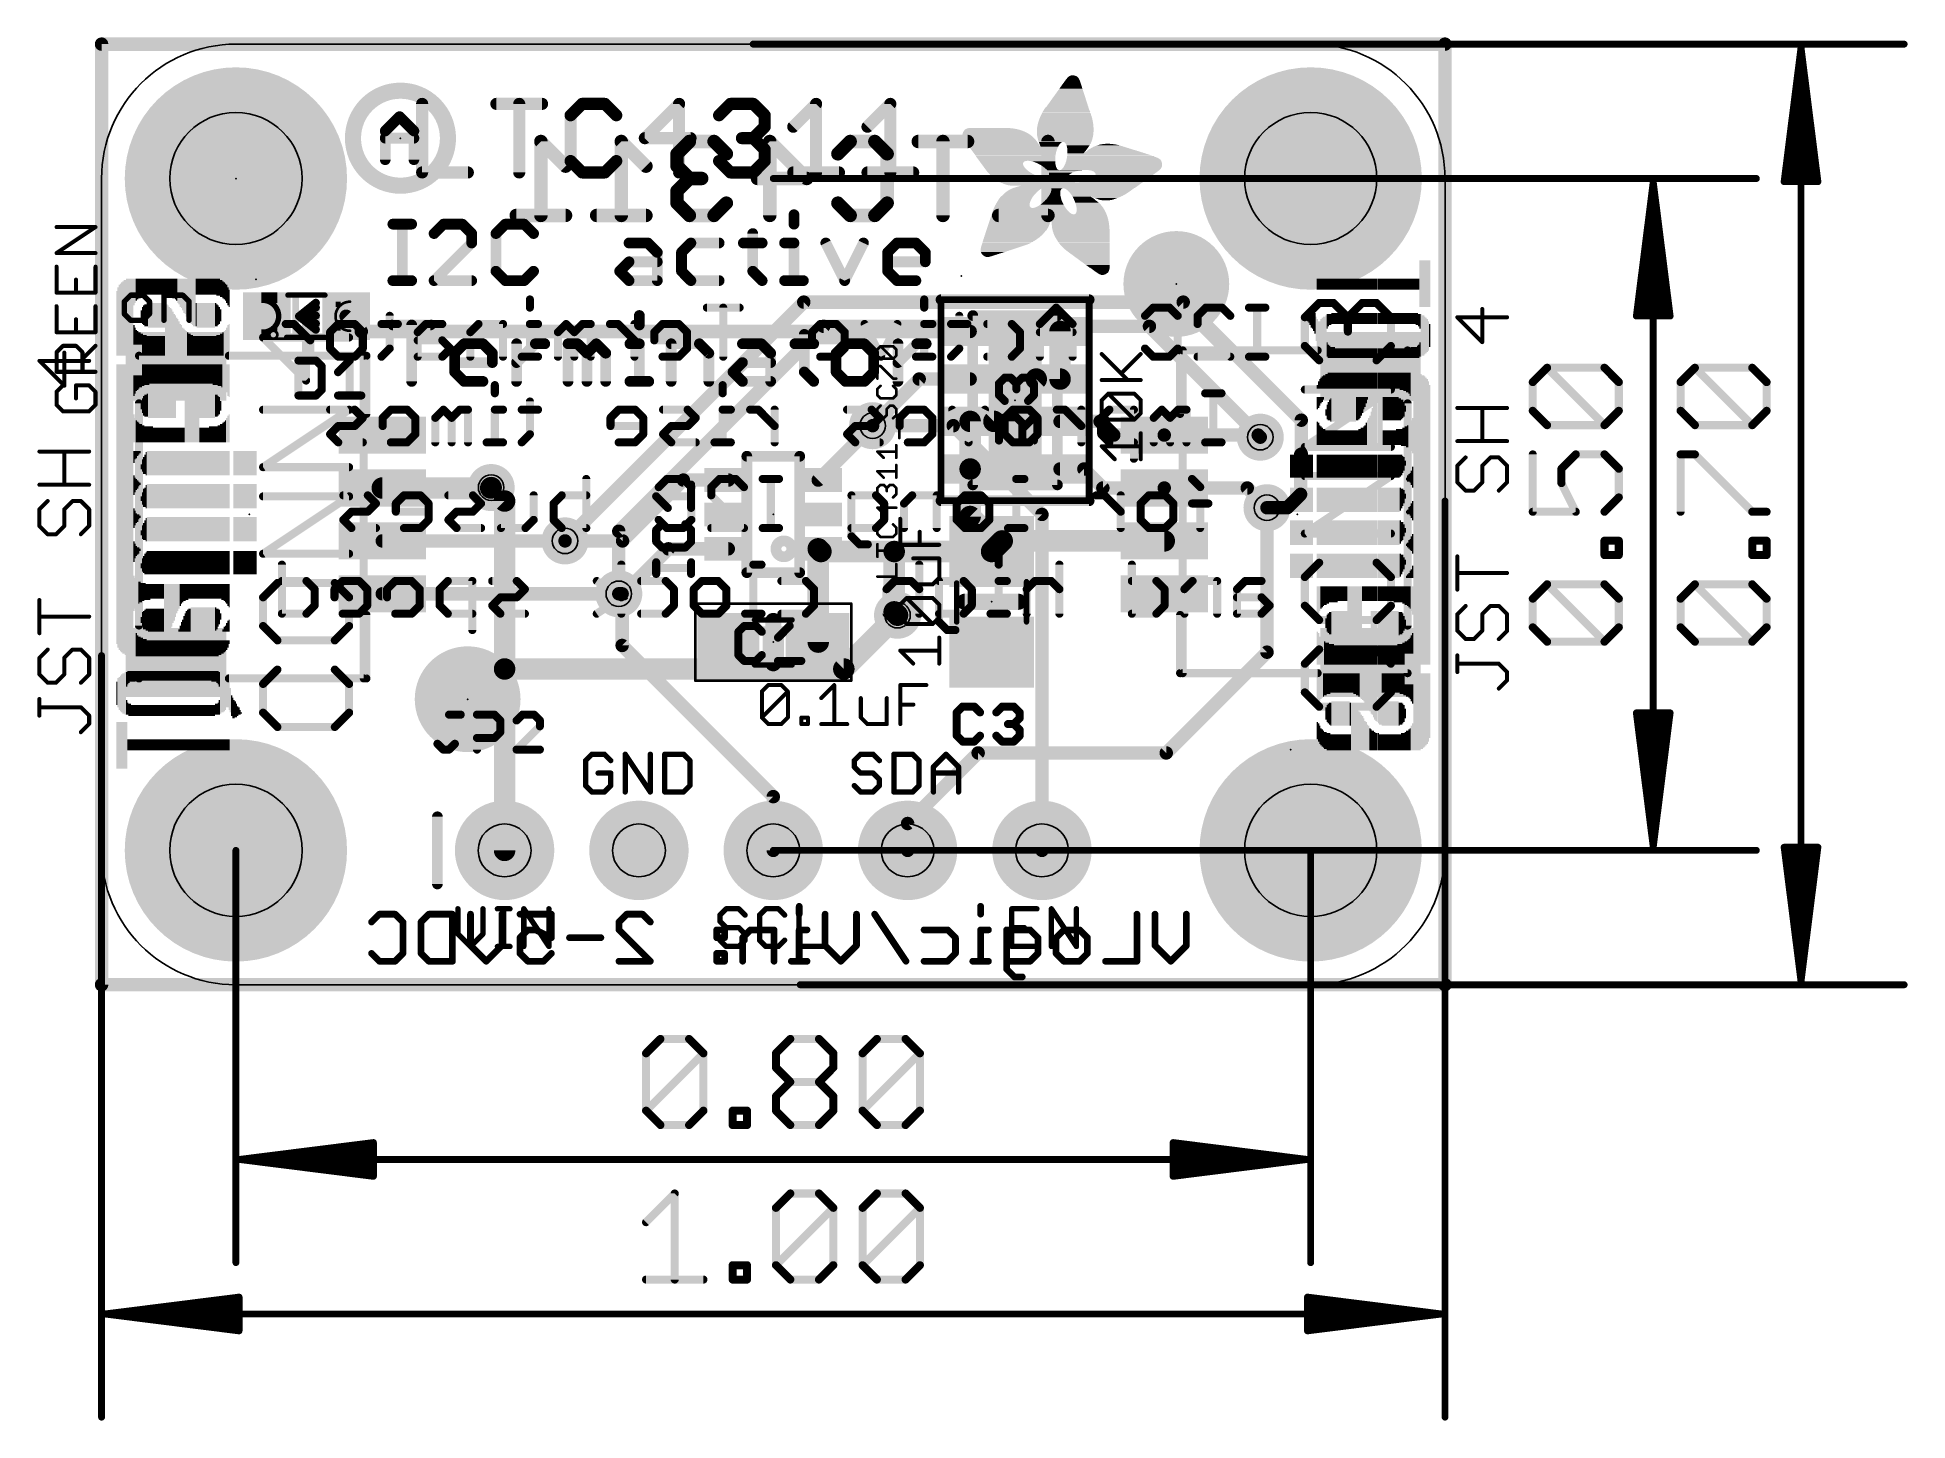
# Model space of a CAD drawing. Extents: x -1.2 to 34.1, y -8.2 to 17.9.
import ezdxf

# ---------------------------------------------------------------- set-up
doc = ezdxf.new("R2010")
doc.units = 0
for name, color, linetype in [('1', 12, 'CONTINUOUS'), ('16', 5, 'CONTINUOUS'), ('17', 110, 'CONTINUOUS'), ('18', 110, 'CONTINUOUS'), ('20', 53, 'CONTINUOUS'), ('21', 40, 'CONTINUOUS'), ('22', 6, 'CONTINUOUS'), ('23', 40, 'CONTINUOUS'), ('24', 6, 'CONTINUOUS'), ('25', 253, 'CONTINUOUS'), ('27', 4, 'CONTINUOUS'), ('29', 253, 'CONTINUOUS'), ('30', 253, 'CONTINUOUS'), ('31', 253, 'CONTINUOUS'), ('35', 253, 'CONTINUOUS'), ('39', 12, 'CONTINUOUS'), ('40', 132, 'CONTINUOUS'), ('41', 12, 'CONTINUOUS'), ('42', 132, 'CONTINUOUS'), ('44', 253, 'CONTINUOUS'), ('47', 253, 'CONTINUOUS'), ('51', 253, 'CONTINUOUS')]:
    doc.layers.add(name, color=color, linetype=linetype)

# ---------------------------------------------------------------- blocks, each defined once
blk = doc.blocks.new('RECT')
blk.add_solid([(-0.5, -0.5), (0.5, -0.5), (-0.5, 0.5), (0.5, 0.5)])
blk = doc.blocks.new('PIE')
at = {"const_width": 0.5}
blk.add_lwpolyline([(0, -0.25, 1), (0, 0.25, 1), (0, -0.25)], format="xyb", dxfattribs=at)
blk = doc.blocks.new('ROUNDP')
at = {"const_width": 0.5}
blk.add_lwpolyline([(0, -0.25, 1), (0, 0.25, 1), (0, -0.25)], format="xyb", dxfattribs=at)
blk = doc.blocks.new('ROUNDV')
at = {"const_width": 0.5}
blk.add_lwpolyline([(0, -0.25, 1), (0, 0.25, 1), (0, -0.25)], format="xyb", dxfattribs=at)

msp = doc.modelspace()

# ---------------------------------------------------------------- linework, layer by layer
at = {"layer": '1'}
for points, const_width in [([(0, 17.78), (25.4, 17.78)], 0.254), ([(0, 0), (0, 17.78)], 0.254), ([(25.4, 17.78), (25.4, 0)], 0.254), ([(4.6235, 12.6365), (4.911, 12.349)], 0.254), ([(4.911, 12.349), (16.422, 12.349)], 0.254), ([(18.122, 12.349), (18.122, 11.449)], 0.4064), ([(15.459, 11.449), (14.578, 10.568)], 0.254), ([(16.422, 11.449), (15.459, 11.449)], 0.254), ([(17.672, 11.449), (16.872, 10.649)], 0.4064), ([(18.122, 11.449), (17.672, 11.449)], 0.4064), ([(13.55, 9.54), (14.578, 10.568)], 0.254), ([(16.422, 10.649), (16.422, 9.749)], 0.4064), ([(16.872, 10.649), (16.422, 10.649)], 0.4064), ([(18.122, 10.649), (18.8785, 10.649)], 0.254), ([(18.8785, 10.649), (19.1375, 10.39)], 0.254), ([(19.1375, 10.39), (20.092, 10.39)], 0.254), ([(20.092, 10.39), (21.868, 10.39)], 0.254), ([(21.868, 10.39), (21.9075, 10.3505)], 0.254), ([(16.422, 9.749), (16.422, 8.851)], 0.4064), ([(5.308, 9.39), (7.358, 9.39)], 0.4064), ([(7.358, 9.39), (7.366, 9.398)], 0.4064), ([(11.0005, 9.54), (9.8505, 8.39)], 0.254), ([(11.0005, 9.54), (11.85, 9.54)], 0.254), ([(18.122, 9.749), (18.572, 9.749)], 0.254), ([(18.572, 9.749), (18.931, 9.39)], 0.254), ([(18.931, 9.39), (20.092, 9.39)], 0.254), ([(21.6615, 9.39), (20.092, 9.39)], 0.254), ([(22.0345, 9.017), (21.6615, 9.39)], 0.254), ([(16.422, 8.851), (16.9558, 8.3172)], 0.4064), ([(22.0345, 6.2865), (22.0345, 9.017)], 0.254), ([(5.308, 8.39), (8.763, 8.39)], 0.254), ([(9.8505, 8.39), (8.763, 8.39)], 0.254), ([(16.9558, 8.3172), (16.8275, 8.189)], 0.4064), ([(17.0285, 8.39), (16.9558, 8.3172)], 0.4064), ([(20.092, 8.39), (17.0285, 8.39)], 0.4064), ([(9.8665, 7.39), (10.7165, 8.24)], 0.254), ([(10.7165, 8.24), (11.85, 8.24)], 0.254), ([(13.55, 8.24), (13.55, 6.477)], 0.4064), ([(13.55, 8.24), (13.601, 8.189)], 0.4064), ([(14.986, 8.189), (13.601, 8.189)], 0.4064), ([(16.8275, 8.189), (14.986, 8.189)], 0.4064), ([(14.986, 7.0485), (14.986, 8.189)], 0.4064), ([(5.308, 7.39), (9.779, 7.39)], 0.254), ([(9.779, 7.39), (9.8425, 7.39)], 0.254), ([(9.8425, 6.4135), (9.8425, 7.39)], 0.254), ([(9.8425, 7.39), (9.8665, 7.39)], 0.2032), ([(15.0495, 6.985), (14.986, 7.0485)], 0.4064), ([(12.7, 3.556), (9.8425, 6.4135)], 0.254), ([(20.1295, 4.3815), (22.0345, 6.2865)], 0.254), ([(15.24, 3.048), (16.5735, 4.3815)], 0.254), ([(16.5735, 4.3815), (20.1295, 4.3815)], 0.254), ([(12.7, 2.54), (12.7, 3.556)], 0.254), ([(15.24, 2.54), (15.24, 3.048)], 0.254), ([(25.4, 0), (0, 0)], 0.254)]:
    msp.add_lwpolyline(points, dxfattribs=dict(at, const_width=const_width))
for points, const_width in [([(0, 17.8435, 1), (0, 17.7165)], 0.127), ([(0.0635, 17.78, 1), (-0.0635, 17.78)], 0.127), ([(25.4635, 17.78, 1), (25.3365, 17.78)], 0.127), ([(25.4, 17.7165, 1), (25.4, 17.8435)], 0.127), ([(4.6684, 12.6814, 1), (4.5786, 12.5916)], 0.127), ([(4.911, 12.4125, 1), (4.911, 12.2855)], 0.127), ([(4.8661, 12.3041, 1), (4.9559, 12.3939)], 0.127), ([(16.422, 12.2855, 1), (16.422, 12.4125)], 0.127), ([(18.2236, 12.349, 1), (18.0204, 12.349)], 0.2032), ([(15.459, 11.5125, 1), (15.459, 11.3855)], 0.127), ([(15.5039, 11.4041, 1), (15.4141, 11.4939)], 0.127), ([(16.422, 11.3855, 1), (16.422, 11.5125)], 0.127), ([(17.672, 11.5506, 1), (17.672, 11.3474)], 0.2032), ([(17.7438, 11.3772, 1), (17.6002, 11.5208)], 0.2032), ([(18.0204, 11.449, 1), (18.2236, 11.449)], 0.2032), ([(18.122, 11.3474, 1), (18.122, 11.5506)], 0.2032), ([(14.5331, 10.6129, 1), (14.6229, 10.5231)], 0.127), ([(14.6229, 10.5231, 1), (14.5331, 10.6129)], 0.127), ([(16.5236, 10.649, 1), (16.3204, 10.649)], 0.2032), ([(16.422, 10.7506, 1), (16.422, 10.5474)], 0.2032), ([(16.8002, 10.7208, 1), (16.9438, 10.5772)], 0.2032), ([(16.872, 10.5474, 1), (16.872, 10.7506)], 0.2032), ([(18.122, 10.7125, 1), (18.122, 10.5855)], 0.127), ([(18.9234, 10.6939, 1), (18.8336, 10.6041)], 0.127), ([(18.8785, 10.5855, 1), (18.8785, 10.7125)], 0.127), ([(19.1375, 10.4535, 1), (19.1375, 10.3265)], 0.127), ([(19.0926, 10.3451, 1), (19.1824, 10.4349)], 0.127), ([(20.092, 10.4535, 1), (20.092, 10.3265)], 0.127), ([(20.092, 10.3265, 1), (20.092, 10.4535)], 0.127), ([(21.9129, 10.4349, 1), (21.8231, 10.3451)], 0.127), ([(21.8626, 10.3056, 1), (21.9524, 10.3954)], 0.127), ([(21.868, 10.3265, 1), (21.868, 10.4535)], 0.127), ([(16.5236, 9.749, 1), (16.3204, 9.749)], 0.2032), ([(5.308, 9.4916, 1), (5.308, 9.2884)], 0.2032), ([(7.2862, 9.4618, 1), (7.4298, 9.3182)], 0.2032), ([(7.4378, 9.3262, 1), (7.2942, 9.4698)], 0.2032), ([(7.358, 9.2884, 1), (7.358, 9.4916)], 0.2032), ([(11.0005, 9.6035, 1), (11.0005, 9.4765)], 0.127), ([(11.0454, 9.4951, 1), (10.9556, 9.5849)], 0.127), ([(11.85, 9.4765, 1), (11.85, 9.6035)], 0.127), ([(13.5051, 9.5849, 1), (13.5949, 9.4951)], 0.127), ([(16.3204, 9.749, 1), (16.5236, 9.749)], 0.2032), ([(18.122, 9.8125, 1), (18.122, 9.6855)], 0.127), ([(18.6169, 9.7939, 1), (18.5271, 9.7041)], 0.127), ([(18.572, 9.6855, 1), (18.572, 9.8125)], 0.127), ([(18.931, 9.4535, 1), (18.931, 9.3265)], 0.127), ([(18.8861, 9.3451, 1), (18.9759, 9.4349)], 0.127), ([(20.092, 9.4535, 1), (20.092, 9.3265)], 0.127), ([(20.092, 9.3265, 1), (20.092, 9.4535)], 0.127), ([(21.7064, 9.4349, 1), (21.6166, 9.3451)], 0.127), ([(21.6615, 9.3265, 1), (21.6615, 9.4535)], 0.127), ([(16.3204, 8.851, 1), (16.5236, 8.851)], 0.2032), ([(16.4938, 8.9228, 1), (16.3502, 8.7792)], 0.2032), ([(22.098, 9.017, 1), (21.971, 9.017)], 0.127), ([(21.9896, 8.9721, 1), (22.0794, 9.0619)], 0.127), ([(5.308, 8.4535, 1), (5.308, 8.3265)], 0.127), ([(8.763, 8.4535, 1), (8.763, 8.3265)], 0.127), ([(8.763, 8.3265, 1), (8.763, 8.4535)], 0.127), ([(9.8056, 8.4349, 1), (9.8954, 8.3451)], 0.127), ([(9.8505, 8.3265, 1), (9.8505, 8.4535)], 0.127), ([(16.8839, 8.3891, 1), (17.0276, 8.2454)], 0.2032), ([(17.0276, 8.2454, 1), (16.8839, 8.3891)], 0.2032), ([(16.8839, 8.2454, 1), (17.0276, 8.3891)], 0.2032), ([(17.0285, 8.4916, 1), (17.0285, 8.2884)], 0.2032), ([(17.1003, 8.3182, 1), (16.9567, 8.4618)], 0.2032), ([(20.092, 8.2884, 1), (20.092, 8.4916)], 0.2032), ([(10.7165, 8.3035, 1), (10.7165, 8.1765)], 0.127), ([(10.7614, 8.1951, 1), (10.6716, 8.2849)], 0.127), ([(11.85, 8.1765, 1), (11.85, 8.3035)], 0.127), ([(13.6516, 8.24, 1), (13.4484, 8.24)], 0.2032), ([(13.6218, 8.3118, 1), (13.4782, 8.1682)], 0.2032), ([(13.601, 8.2906, 1), (13.601, 8.0874)], 0.2032), ([(13.5292, 8.1172, 1), (13.6728, 8.2608)], 0.2032), ([(14.986, 8.2906, 1), (14.986, 8.0874)], 0.2032), ([(15.0876, 8.189, 1), (14.8844, 8.189)], 0.2032), ([(14.986, 8.0874, 1), (14.986, 8.2906)], 0.2032), ([(16.7557, 8.2608, 1), (16.8993, 8.1172)], 0.2032), ([(16.8275, 8.0874, 1), (16.8275, 8.2906)], 0.2032), ([(5.308, 7.4535, 1), (5.308, 7.3265)], 0.127), ([(9.779, 7.4535, 1), (9.779, 7.3265)], 0.127), ([(9.779, 7.3265, 1), (9.779, 7.4535)], 0.127), ([(9.906, 7.39, 1), (9.779, 7.39)], 0.127), ([(9.8216, 7.4349, 1), (9.9114, 7.3451)], 0.127), ([(9.8425, 7.4408, 1), (9.8425, 7.3392)], 0.1016), ([(9.8425, 7.3265, 1), (9.8425, 7.4535)], 0.127), ([(9.8665, 7.3392, 1), (9.8665, 7.4408)], 0.1016), ([(14.8844, 7.0485, 1), (15.0876, 7.0485)], 0.2032), ([(15.0578, 7.1203, 1), (14.9142, 6.9767)], 0.2032), ([(14.9777, 6.9132, 1), (15.1213, 7.0568)], 0.2032), ([(9.8874, 6.4584, 1), (9.7976, 6.3686)], 0.127), ([(9.779, 6.4135, 1), (9.906, 6.4135)], 0.127), ([(13.4484, 6.477, 1), (13.6516, 6.477)], 0.2032), ([(22.0794, 6.2416, 1), (21.9896, 6.3314)], 0.127), ([(21.971, 6.2865, 1), (22.098, 6.2865)], 0.127), ([(16.5735, 4.445, 1), (16.5735, 4.318)], 0.127), ([(16.6184, 4.3366, 1), (16.5286, 4.4264)], 0.127), ([(20.0846, 4.4264, 1), (20.1744, 4.3366)], 0.127), ([(20.1295, 4.318, 1), (20.1295, 4.445)], 0.127), ([(12.7635, 3.556, 1), (12.6365, 3.556)], 0.127), ([(12.6551, 3.5111, 1), (12.7449, 3.6009)], 0.127), ([(15.3035, 3.048, 1), (15.1765, 3.048)], 0.127), ([(15.1951, 3.0929, 1), (15.2849, 3.0031)], 0.127), ([(12.6365, 2.54, 1), (12.7635, 2.54)], 0.127), ([(15.1765, 2.54, 1), (15.3035, 2.54)], 0.127), ([(0, 0.0635, 1), (0, -0.0635)], 0.127), ([(-0.0635, 0, 1), (0.0635, 0)], 0.127), ([(25.3365, 0, 1), (25.4635, 0)], 0.127), ([(25.4, -0.0635, 1), (25.4, 0.0635)], 0.127)]:
    msp.add_lwpolyline(points, format="xyb", dxfattribs=dict(at, const_width=const_width))
at = {"layer": '16'}
for points, const_width in [([(0, 17.78), (25.4, 17.78)], 0.254), ([(0, 0), (0, 17.78)], 0.254), ([(25.4, 17.78), (25.4, 0)], 0.254), ([(8.763, 8.39), (13.2762, 12.9032)], 0.254), ([(13.2762, 12.9032), (20.4504, 12.9032)], 0.254), ([(20.4504, 12.9032), (22.6822, 10.6714)], 0.254), ([(13.6525, 12.446), (9.779, 8.5725)], 0.254), ([(19.812, 12.446), (13.6525, 12.446)], 0.254), ([(21.9075, 10.3505), (19.812, 12.446)], 0.254), ([(14.578, 10.568), (16.102, 10.568)], 0.254), ([(16.102, 10.568), (17.78, 8.89)], 0.254), ([(22.6822, 10.6714), (22.6822, 10.0296)], 0.254), ([(22.6822, 10.0296), (22.6695, 10.0169)], 0.254), ([(22.6695, 10.0169), (22.6695, 9.271)], 0.254), ([(7.366, 9.398), (7.62, 9.144)], 0.4064), ([(7.62, 9.144), (7.62, 5.969)], 0.4064), ([(22.6695, 9.271), (22.4155, 9.017)], 0.254), ([(17.78, 8.89), (17.78, 2.54)], 0.254), ([(22.4155, 9.017), (22.0345, 9.017)], 0.254), ([(9.779, 8.5725), (9.779, 7.39)], 0.254), ([(14.0335, 5.969), (15.0495, 6.985)], 0.4064), ([(7.62, 5.969), (7.62, 2.54)], 0.4064), ([(7.62, 5.969), (14.0335, 5.969)], 0.4064), ([(25.4, 0), (0, 0)], 0.254)]:
    msp.add_lwpolyline(points, dxfattribs=dict(at, const_width=const_width))
for points, const_width in [([(0, 17.8435, 1), (0, 17.7165)], 0.127), ([(0.0635, 17.78, 1), (-0.0635, 17.78)], 0.127), ([(25.4635, 17.78, 1), (25.3365, 17.78)], 0.127), ([(25.4, 17.7165, 1), (25.4, 17.8435)], 0.127), ([(13.2762, 12.9667, 1), (13.2762, 12.8397)], 0.127), ([(13.3211, 12.8583, 1), (13.2313, 12.9481)], 0.127), ([(20.4953, 12.9481, 1), (20.4055, 12.8583)], 0.127), ([(20.4504, 12.8397, 1), (20.4504, 12.9667)], 0.127), ([(13.6525, 12.5095, 1), (13.6525, 12.3825)], 0.127), ([(13.6974, 12.4011, 1), (13.6076, 12.4909)], 0.127), ([(19.8569, 12.4909, 1), (19.7671, 12.4011)], 0.127), ([(19.812, 12.3825, 1), (19.812, 12.5095)], 0.127), ([(14.578, 10.6315, 1), (14.578, 10.5045)], 0.127), ([(16.1469, 10.6129, 1), (16.0571, 10.5231)], 0.127), ([(16.102, 10.5045, 1), (16.102, 10.6315)], 0.127), ([(22.7457, 10.6714, 1), (22.6187, 10.6714)], 0.127), ([(22.6373, 10.6265, 1), (22.7271, 10.7163)], 0.127), ([(21.8626, 10.3056, 1), (21.9524, 10.3954)], 0.127), ([(22.733, 10.0169, 1), (22.606, 10.0169)], 0.127), ([(22.6246, 10.0618, 1), (22.7144, 9.972)], 0.127), ([(22.6187, 10.0296, 1), (22.7457, 10.0296)], 0.127), ([(22.7271, 9.9847, 1), (22.6373, 10.0745)], 0.127), ([(7.4378, 9.4698, 1), (7.2942, 9.3262)], 0.2032), ([(7.7216, 9.144, 1), (7.5184, 9.144)], 0.2032), ([(7.5482, 9.0722, 1), (7.6918, 9.2158)], 0.2032), ([(22.606, 9.271, 1), (22.733, 9.271)], 0.127), ([(22.7144, 9.2261, 1), (22.6246, 9.3159)], 0.127), ([(17.8435, 8.89, 1), (17.7165, 8.89)], 0.127), ([(17.7351, 8.8451, 1), (17.8249, 8.9349)], 0.127), ([(22.0345, 9.0805, 1), (22.0345, 8.9535)], 0.127), ([(22.3706, 9.0619, 1), (22.4604, 8.9721)], 0.127), ([(22.4155, 8.9535, 1), (22.4155, 9.0805)], 0.127), ([(8.7181, 8.4349, 1), (8.8079, 8.3451)], 0.127), ([(9.8425, 8.5725, 1), (9.7155, 8.5725)], 0.127), ([(9.7341, 8.6174, 1), (9.8239, 8.5276)], 0.127), ([(9.7155, 7.39, 1), (9.8425, 7.39)], 0.127), ([(15.1213, 6.9132, 1), (14.9777, 7.0568)], 0.2032), ([(7.7216, 5.969, 1), (7.5184, 5.969)], 0.2032), ([(7.62, 6.0706, 1), (7.62, 5.8674)], 0.2032), ([(7.5184, 5.969, 1), (7.7216, 5.969)], 0.2032), ([(13.9617, 6.0408, 1), (14.1053, 5.8972)], 0.2032), ([(14.0335, 5.8674, 1), (14.0335, 6.0706)], 0.2032), ([(7.5184, 2.54, 1), (7.7216, 2.54)], 0.2032), ([(17.7165, 2.54, 1), (17.8435, 2.54)], 0.127), ([(0, 0.0635, 1), (0, -0.0635)], 0.127), ([(-0.0635, 0, 1), (0.0635, 0)], 0.127), ([(25.3365, 0, 1), (25.4635, 0)], 0.127), ([(25.4, -0.0635, 1), (25.4, 0.0635)], 0.127)]:
    msp.add_lwpolyline(points, format="xyb", dxfattribs=dict(at, const_width=const_width))
at = {"layer": '20'}
for p, q in [((22.86, 17.78), (2.54, 17.78)), ((0, 15.24), (0, 2.54)), ((25.4, 2.54), (25.4, 15.24)), ((2.54, 0), (22.86, 0))]:
    msp.add_line(p, q, dxfattribs=at)
for centre, start, end in [((2.54, 15.24), 90, 180), ((22.86, 15.24), 0, 90), ((2.54, 2.54), 180, 270), ((22.86, 2.54), 270, 0)]:
    msp.add_arc(centre, 2.54, start, end, dxfattribs=at)
at = {"layer": '21'}
for points, const_width in [([(2.54, 13.24, 1), (2.54, 17.24, 1), (2.54, 13.24)], 0.2032), ([(22.86, 13.24, 1), (22.86, 17.24, 1), (22.86, 13.24)], 0.2032), ([(6.1185, 16.6508, 1), (6.0042, 16.6508)], 0.1143), ([(7.4646, 16.708, 1), (7.4646, 16.5937)], 0.1143), ([(7.9539, 16.6508, 1), (7.8396, 16.6508)], 0.1143), ([(8.3289, 16.5937, 1), (8.3289, 16.708)], 0.1143), ([(9.084, 16.708, 1), (9.084, 16.5937)], 0.1143), ([(9.1244, 16.6104, 1), (9.0436, 16.6912)], 0.1143), ([(9.5565, 16.6912, 1), (9.4757, 16.6104)], 0.1143), ([(9.5161, 16.5937, 1), (9.5161, 16.708)], 0.1143), ([(10.9766, 16.6508, 1), (10.8623, 16.6508)], 0.1143), ([(10.9598, 16.6104, 1), (10.879, 16.6912)], 0.1143), ([(11.8905, 16.708, 1), (11.8905, 16.5937)], 0.1143), ([(11.9309, 16.6104, 1), (11.8501, 16.6912)], 0.1143), ([(12.3631, 16.6912, 1), (12.2823, 16.6104)], 0.1143), ([(12.3227, 16.5937, 1), (12.3227, 16.708)], 0.1143), ([(13.567, 16.6508, 1), (13.4527, 16.6508)], 0.1143), ([(13.5503, 16.6104, 1), (13.4695, 16.6912)], 0.1143), ([(14.9703, 16.6508, 1), (14.856, 16.6508)], 0.1143), ([(14.9536, 16.6104, 1), (14.8728, 16.6912)], 0.1143), ([(8.925, 16.4347, 1), (8.8107, 16.4347)], 0.1143), ([(8.8275, 16.4751, 1), (8.9083, 16.3943)], 0.1143), ([(9.6918, 16.3943, 1), (9.7726, 16.4751)], 0.1143), ([(11.634, 16.4751, 1), (11.7148, 16.3943)], 0.1143), ([(12.5959, 16.4347, 1), (12.4816, 16.4347)], 0.1143), ([(12.4816, 16.2186, 1), (12.5959, 16.2186)], 0.1143), ([(12.4984, 16.3943, 1), (12.5792, 16.4751)], 0.1143), ([(12.5792, 16.1782, 1), (12.4984, 16.259)], 0.1143), ([(13.0373, 16.259, 1), (13.1181, 16.1782)], 0.1143), ([(14.4406, 16.259, 1), (14.5214, 16.1782)], 0.1143), ([(10.2307, 16.043, 1), (10.3116, 15.9621)], 0.1143), ([(10.2712, 16.0597, 1), (10.2712, 15.9454)], 0.1143), ([(11.1355, 15.9454, 1), (11.1355, 16.0597)], 0.1143), ([(12.1066, 16.0597, 1), (12.1066, 15.9454)], 0.1143), ([(12.3631, 16.043, 1), (12.2823, 15.9621)], 0.1143), ([(12.2823, 16.043, 1), (12.3631, 15.9621)], 0.1143), ([(12.3227, 15.9454, 1), (12.3227, 16.0597)], 0.1143), ([(8.9083, 15.6108, 1), (8.8275, 15.53)], 0.1143), ([(8.8107, 15.5704, 1), (8.925, 15.5704)], 0.1143), ([(9.7726, 15.53, 1), (9.6918, 15.6108)], 0.1143), ([(11.7148, 15.6108, 1), (11.634, 15.53)], 0.1143), ([(12.5959, 15.7865, 1), (12.4816, 15.7865)], 0.1143), ([(12.4816, 15.5704, 1), (12.5959, 15.5704)], 0.1143), ([(12.4984, 15.7461, 1), (12.5792, 15.8269)], 0.1143), ([(12.5792, 15.53, 1), (12.4984, 15.6108)], 0.1143), ([(6.0613, 15.4115, 1), (6.0613, 15.2972)], 0.1143), ([(6.0042, 15.3543, 1), (6.1185, 15.3543)], 0.1143), ([(6.9257, 15.2972, 1), (6.9257, 15.4115)], 0.1143), ([(7.8396, 15.3543, 1), (7.9539, 15.3543)], 0.1143), ([(9.084, 15.4115, 1), (9.084, 15.2972)], 0.1143), ([(9.0436, 15.3139, 1), (9.1244, 15.3947)], 0.1143), ([(9.4757, 15.3947, 1), (9.5565, 15.3139)], 0.1143), ([(9.5161, 15.2972, 1), (9.5161, 15.4115)], 0.1143), ([(10.8623, 15.3543, 1), (10.9766, 15.3543)], 0.1143), ([(11.8905, 15.4115, 1), (11.8905, 15.2972)], 0.1143), ([(11.8501, 15.3139, 1), (11.9309, 15.3947)], 0.1143), ([(12.2823, 15.3947, 1), (12.3631, 15.3139)], 0.1143), ([(12.3227, 15.2972, 1), (12.3227, 15.4115)], 0.1143), ([(13.0777, 15.4115, 1), (13.0777, 15.2972)], 0.1143), ([(13.4527, 15.3543, 1), (13.567, 15.3543)], 0.1143), ([(13.9421, 15.2972, 1), (13.9421, 15.4115)], 0.1143), ([(14.481, 15.4115, 1), (14.481, 15.2972)], 0.1143), ([(14.856, 15.3543, 1), (14.9703, 15.3543)], 0.1143), ([(15.3453, 15.2972, 1), (15.3453, 15.4115)], 0.1143), ([(13.1422, 14.5553, 1), (13.0406, 14.5553)], 0.1016), ([(5.5073, 14.4281, 1), (5.5073, 14.3265)], 0.1016), ([(5.7361, 14.3773, 1), (5.6345, 14.3773)], 0.1016), ([(5.8632, 14.3265, 1), (5.8632, 14.4281)], 0.1016), ([(6.251, 14.2353, 1), (6.3228, 14.1634)], 0.1016), ([(6.4649, 14.4281, 1), (6.4649, 14.3265)], 0.1016), ([(6.5008, 14.3414, 1), (6.4289, 14.4132)], 0.1016), ([(6.8567, 14.4132, 1), (6.7848, 14.3414)], 0.1016), ([(6.8208, 14.3265, 1), (6.8208, 14.4281)], 0.1016), ([(7.0495, 14.1994, 1), (6.9479, 14.1994)], 0.1016), ([(6.9628, 14.1634, 1), (7.0346, 14.2353)], 0.1016), ([(7.5071, 14.1994, 1), (7.4055, 14.1994)], 0.1016), ([(7.4204, 14.2353, 1), (7.4922, 14.1634)], 0.1016), ([(7.6342, 14.4281, 1), (7.6342, 14.3265)], 0.1016), ([(7.6702, 14.3414, 1), (7.5983, 14.4132)], 0.1016), ([(8.0261, 14.4132, 1), (7.9542, 14.3414)], 0.1016), ([(7.9902, 14.3265, 1), (7.9902, 14.4281)], 0.1016), ([(8.1322, 14.1634, 1), (8.204, 14.2353)], 0.1016), ([(12.3626, 14.1994, 1), (12.261, 14.1994)], 0.1016), ([(13.0406, 14.3773, 1), (13.1422, 14.3773)], 0.1016), ([(6.9479, 14.0214, 1), (7.0495, 14.0214)], 0.1016), ([(7.0346, 13.9855, 1), (6.9628, 14.0573)], 0.1016), ([(9.973, 14.0722, 1), (9.973, 13.9706)], 0.1016), ([(10.3649, 14.0573, 1), (10.293, 13.9855)], 0.1016), ([(10.3289, 13.9706, 1), (10.3289, 14.0722)], 0.1016), ([(10.5577, 13.8435, 1), (10.4561, 13.8435)], 0.1016), ([(10.471, 13.8075, 1), (10.5428, 13.8794)], 0.1016), ([(11.0153, 13.8435, 1), (10.9137, 13.8435)], 0.1016), ([(10.9286, 13.8794, 1), (11.0004, 13.8075)], 0.1016), ([(11.1424, 14.0722, 1), (11.1424, 13.9706)], 0.1016), ([(11.1784, 13.9855, 1), (11.1065, 14.0573)], 0.1016), ([(11.6763, 13.9706, 1), (11.6763, 14.0722)], 0.1016), ([(12.1339, 14.0722, 1), (12.1339, 13.9706)], 0.1016), ([(12.4898, 13.9706, 1), (12.4898, 14.0722)], 0.1016), ([(12.9135, 14.0722, 1), (12.9135, 13.9706)], 0.1016), ([(13.1422, 14.0214, 1), (13.0406, 14.0214)], 0.1016), ([(13.0914, 13.9706, 1), (13.0914, 14.0722)], 0.1016), ([(13.7385, 14.0441, 1), (13.6476, 13.9987)], 0.1016), ([(14.4503, 13.9987, 1), (14.3594, 14.0441)], 0.1016), ([(14.9133, 13.8435, 1), (14.8117, 13.8435)], 0.1016), ([(14.8266, 13.8794, 1), (14.8984, 13.8075)], 0.1016), ([(15.0404, 14.0722, 1), (15.0404, 13.9706)], 0.1016), ([(15.0763, 13.9855, 1), (15.0045, 14.0573)], 0.1016), ([(15.4323, 14.0573, 1), (15.3604, 13.9855)], 0.1016), ([(15.3963, 13.9706, 1), (15.3963, 14.0722)], 0.1016), ([(15.6251, 13.8435, 1), (15.5235, 13.8435)], 0.1016), ([(15.5384, 13.8075, 1), (15.6102, 13.8794)], 0.1016), ([(7.4922, 13.5235, 1), (7.4204, 13.4516)], 0.1016), ([(7.4055, 13.4876, 1), (7.5071, 13.4876)], 0.1016), ([(8.204, 13.4516, 1), (8.1322, 13.5235)], 0.1016), ([(9.831, 13.5235, 1), (9.7592, 13.4516)], 0.1016), ([(9.7592, 13.5235, 1), (9.831, 13.4516)], 0.1016), ([(9.973, 13.7163, 1), (9.973, 13.6147)], 0.1016), ([(10.009, 13.6296, 1), (9.9371, 13.7014)], 0.1016), ([(10.5069, 13.6147, 1), (10.5069, 13.7163)], 0.1016), ([(11.0004, 13.5235, 1), (10.9286, 13.4516)], 0.1016), ([(10.9137, 13.4876, 1), (11.0153, 13.4876)], 0.1016), ([(12.3478, 13.5235, 1), (12.2759, 13.4516)], 0.1016), ([(12.261, 13.4876, 1), (12.3626, 13.4876)], 0.1016), ([(14.8625, 13.7163, 1), (14.8625, 13.6147)], 0.1016), ([(14.8984, 13.5235, 1), (14.8266, 13.4516)], 0.1016), ([(14.8117, 13.4876, 1), (14.9133, 13.4876)], 0.1016), ([(15.5235, 13.6655, 1), (15.6251, 13.6655)], 0.1016), ([(15.5743, 13.6147, 1), (15.5743, 13.7163)], 0.1016), ([(0.5504, 13.0602, 1), (0.5504, 13.0094)], 0.0508), ([(0.5684, 13.0169, 1), (0.5325, 13.0528)], 0.0508), ([(0.8057, 13.0528, 1), (0.7697, 13.0169)], 0.0508), ([(0.7877, 13.0094, 1), (0.7877, 13.0602)], 0.0508), ([(1.2056, 13.0348, 1), (1.1548, 13.0348)], 0.0508), ([(1.1802, 13.0602, 1), (1.1802, 13.0094)], 0.0508), ([(1.5541, 13.0528, 1), (1.5182, 13.0169)], 0.0508), ([(1.5361, 13.0094, 1), (1.5361, 13.0602)], 0.0508), ([(5.5073, 13.3604, 1), (5.5073, 13.2588)], 0.1016), ([(5.6345, 13.3096, 1), (5.7361, 13.3096)], 0.1016), ([(5.8632, 13.2588, 1), (5.8632, 13.3604)], 0.1016), ([(6.2869, 13.3604, 1), (6.2869, 13.2588)], 0.1016), ([(6.251, 13.3455, 1), (6.3228, 13.2737)], 0.1016), ([(6.9987, 13.2588, 1), (6.9987, 13.3604)], 0.1016), ([(7.6342, 13.3604, 1), (7.6342, 13.2588)], 0.1016), ([(7.5983, 13.2737, 1), (7.6702, 13.3455)], 0.1016), ([(7.9542, 13.3455, 1), (8.0261, 13.2737)], 0.1016), ([(7.9902, 13.2588, 1), (7.9902, 13.3604)], 0.1016), ([(9.973, 13.3604, 1), (9.973, 13.2588)], 0.1016), ([(9.9371, 13.2737, 1), (10.009, 13.3455)], 0.1016), ([(10.4561, 13.3096, 1), (10.5577, 13.3096)], 0.1016), ([(10.5069, 13.2588, 1), (10.5069, 13.3604)], 0.1016), ([(11.1424, 13.3604, 1), (11.1424, 13.2588)], 0.1016), ([(11.1065, 13.2737, 1), (11.1784, 13.3455)], 0.1016), ([(11.6763, 13.2588, 1), (11.6763, 13.3604)], 0.1016), ([(12.4539, 13.2737, 1), (12.5257, 13.3455)], 0.1016), ([(12.9135, 13.3604, 1), (12.9135, 13.2588)], 0.1016), ([(13.0406, 13.3096, 1), (13.1422, 13.3096)], 0.1016), ([(13.2694, 13.2588, 1), (13.2694, 13.3604)], 0.1016), ([(14.0035, 13.3323, 1), (14.0944, 13.2869)], 0.1016), ([(14.0035, 13.2869, 1), (14.0944, 13.3323)], 0.1016), ([(15.0404, 13.3604, 1), (15.0404, 13.2588)], 0.1016), ([(15.0045, 13.2737, 1), (15.0763, 13.3455)], 0.1016), ([(15.3963, 13.2588, 1), (15.3963, 13.3604)], 0.1016), ([(0.4138, 12.9342, 1), (0.4498, 12.8982)], 0.0508), ([(0.4572, 12.9162, 1), (0.4064, 12.9162)], 0.0508), ([(0.4498, 12.6969, 1), (0.4138, 12.661)], 0.0508), ([(0.9317, 12.9162, 1), (0.8809, 12.9162)], 0.0508), ([(0.8884, 12.8982, 1), (0.9243, 12.9342)], 0.0508), ([(0.9243, 12.661, 1), (0.8884, 12.6969)], 0.0508), ([(1.6802, 12.9162, 1), (1.6294, 12.9162)], 0.0508), ([(1.6368, 12.8982, 1), (1.6727, 12.9342)], 0.0508), ([(3.9402, 12.8397, 1), (3.9402, 12.7635)], 0.0762), ([(4.0894, 12.8905, 1), (4.0132, 12.8905)], 0.0762), ([(4.0751, 12.8607, 1), (4.0275, 12.9203)], 0.0762), ([(4.0513, 12.7635, 1), (4.0513, 12.8397)], 0.0762), ([(10.2187, 12.6503, 1), (10.1171, 12.6503)], 0.1016), ([(15.872, 12.9998, 1), (15.872, 12.8982)], 0.1016), ([(18.672, 12.8982, 1), (18.672, 12.9998)], 0.1016), ([(0.4064, 12.6789, 1), (0.4572, 12.6789)], 0.0508), ([(0.5504, 12.5857, 1), (0.5504, 12.5349)], 0.0508), ([(0.5325, 12.5423, 1), (0.5684, 12.5783)], 0.0508), ([(0.7697, 12.5783, 1), (0.8057, 12.5423)], 0.0508), ([(0.7877, 12.5349, 1), (0.7877, 12.5857)], 0.0508), ([(0.8809, 12.6789, 1), (0.9317, 12.6789)], 0.0508), ([(1.1548, 12.5603, 1), (1.2056, 12.5603)], 0.0508), ([(1.6294, 12.5603, 1), (1.6802, 12.5603)], 0.0508), ([(3.7576, 12.6663, 1), (3.71, 12.6067)], 0.0762), ([(3.71, 12.6663, 1), (3.7576, 12.6067)], 0.0762), ([(3.7497, 12.6873, 1), (3.7497, 12.6111)], 0.0762), ([(3.9084, 12.5349, 1), (3.9084, 12.4587)], 0.0762), ([(4.0132, 12.3825, 1), (4.0894, 12.3825)], 0.0762), ([(4.0275, 12.3527, 1), (4.0751, 12.4123)], 0.0762), ([(4.0513, 12.6111, 1), (4.0513, 12.6873)], 0.0762), ([(4.0513, 12.4587, 1), (4.0513, 12.5349)], 0.0762), ([(5.5073, 12.5231, 1), (5.5073, 12.4215)], 0.1016), ([(5.914, 12.4723, 1), (5.8124, 12.4723)], 0.1016), ([(6.2191, 12.4215, 1), (6.2191, 12.5231)], 0.1016), ([(10.1171, 12.4723, 1), (10.2187, 12.4723)], 0.1016), ([(13.3371, 12.2944, 1), (13.2355, 12.2944)], 0.1016), ([(6.7275, 11.9385, 1), (6.6259, 11.9385)], 0.1016), ([(6.6408, 11.9744, 1), (6.7126, 11.9025)], 0.1016), ([(6.8547, 12.1672, 1), (6.8547, 12.0656)], 0.1016), ([(6.8906, 12.0805, 1), (6.8187, 12.1523)], 0.1016), ([(7.2465, 12.1523, 1), (7.1746, 12.0805)], 0.1016), ([(7.2106, 12.0656, 1), (7.2106, 12.1672)], 0.1016), ([(7.4393, 11.9385, 1), (7.3377, 11.9385)], 0.1016), ([(7.3526, 11.9025, 1), (7.4244, 11.9744)], 0.1016), ([(7.8969, 12.1164, 1), (7.7953, 12.1164)], 0.1016), ([(8.202, 12.1672, 1), (8.202, 12.0656)], 0.1016), ([(8.2379, 12.0805, 1), (8.1661, 12.1523)], 0.1016), ([(8.38, 12.0656, 1), (8.38, 12.1672)], 0.1016), ([(8.8714, 12.1164, 1), (8.7698, 12.1164)], 0.1016), ([(8.8206, 12.1672, 1), (8.8206, 12.0656)], 0.1016), ([(9.0345, 12.1523, 1), (8.9626, 12.0805)], 0.1016), ([(8.9985, 12.0656, 1), (8.9985, 12.1672)], 0.1016), ([(9.2273, 11.9385, 1), (9.1257, 11.9385)], 0.1016), ([(9.1406, 11.9744, 1), (9.2124, 11.9025)], 0.1016), ([(9.1406, 11.9025, 1), (9.2124, 11.9744)], 0.1016), ([(9.3904, 12.1523, 1), (9.3185, 12.0805)], 0.1016), ([(9.3904, 12.0805, 1), (9.3185, 12.1523)], 0.1016), ([(9.5832, 11.9385, 1), (9.4816, 11.9385)], 0.1016), ([(9.4965, 11.9025, 1), (9.5683, 11.9744)], 0.1016), ([(9.99, 12.1672, 1), (9.99, 12.0656)], 0.1016), ([(10.2187, 12.1164, 1), (10.1171, 12.1164)], 0.1016), ([(10.1679, 12.0656, 1), (10.1679, 12.1672)], 0.1016), ([(10.8204, 12.1164, 1), (10.7188, 12.1164)], 0.1016), ([(10.7696, 12.1672, 1), (10.7696, 12.0656)], 0.1016), ([(11.3394, 12.1523, 1), (11.2675, 12.0805)], 0.1016), ([(11.3034, 12.0656, 1), (11.3034, 12.1672)], 0.1016), ([(11.5322, 11.9385, 1), (11.4306, 11.9385)], 0.1016), ([(11.4455, 11.9025, 1), (11.5173, 11.9744)], 0.1016), ([(12.1169, 12.1672, 1), (12.1169, 12.0656)], 0.1016), ([(12.5088, 12.1523, 1), (12.4369, 12.0805)], 0.1016), ([(12.4728, 12.0656, 1), (12.4728, 12.1672)], 0.1016), ([(12.7016, 11.9385, 1), (12.6, 11.9385)], 0.1016), ([(12.6149, 11.9025, 1), (12.6867, 11.9744)], 0.1016), ([(13.1084, 12.1672, 1), (13.1084, 12.0656)], 0.1016), ([(13.4643, 12.0656, 1), (13.4643, 12.1672)], 0.1016), ([(13.9388, 11.9385, 1), (13.8372, 11.9385)], 0.1016), ([(13.8521, 11.9744, 1), (13.9239, 11.9025)], 0.1016), ([(14.0659, 12.1672, 1), (14.0659, 12.0656)], 0.1016), ([(14.1018, 12.0805, 1), (14.03, 12.1523)], 0.1016), ([(14.4578, 12.1523, 1), (14.3859, 12.0805)], 0.1016), ([(14.4218, 12.0656, 1), (14.4218, 12.1672)], 0.1016), ([(14.6506, 11.9385, 1), (14.549, 11.9385)], 0.1016), ([(14.5639, 11.9025, 1), (14.6357, 11.9744)], 0.1016), ([(15.1082, 12.1164, 1), (15.0066, 12.1164)], 0.1016), ([(15.4133, 12.1672, 1), (15.4133, 12.0656)], 0.1016), ([(15.4492, 12.0805, 1), (15.3774, 12.1523)], 0.1016), ([(15.5912, 12.0656, 1), (15.5912, 12.1672)], 0.1016), ([(20.4301, 11.99, 1), (20.3539, 11.99)], 0.0762), ([(20.392, 12.0281, 1), (20.392, 11.9519)], 0.0762), ([(22.992, 11.9519, 1), (22.992, 12.0281)], 0.0762), ([(2.408, 11.9281, 1), (2.408, 11.8519)], 0.0762), ([(5.0461, 11.89, 1), (4.9699, 11.89)], 0.0762), ([(5.008, 11.8519, 1), (5.008, 11.9281)], 0.0762), ([(6.6767, 11.8113, 1), (6.6767, 11.7097)], 0.1016), ([(6.7126, 11.6185, 1), (6.6408, 11.5466)], 0.1016), ([(7.3377, 11.7605, 1), (7.4393, 11.7605)], 0.1016), ([(7.3885, 11.7097, 1), (7.3885, 11.8113)], 0.1016), ([(7.8102, 11.7964, 1), (7.882, 11.7246)], 0.1016), ([(11.9749, 11.6185, 1), (11.9031, 11.5466)], 0.1016), ([(11.9031, 11.6185, 1), (11.9749, 11.5466)], 0.1016), ([(12.1169, 11.8113, 1), (12.1169, 11.7097)], 0.1016), ([(12.1529, 11.7246, 1), (12.081, 11.7964)], 0.1016), ([(12.6508, 11.7097, 1), (12.6508, 11.8113)], 0.1016), ([(13.3223, 11.6185, 1), (13.2504, 11.5466)], 0.1016), ([(13.9239, 11.6185, 1), (13.8521, 11.5466)], 0.1016), ([(14.6357, 11.5466, 1), (14.5639, 11.6185)], 0.1016), ([(15.0215, 11.7964, 1), (15.0933, 11.7246)], 0.1016), ([(5.8124, 11.4046, 1), (5.914, 11.4046)], 0.1016), ([(6.6259, 11.5826, 1), (6.7275, 11.5826)], 0.1016), ([(6.8547, 11.4554, 1), (6.8547, 11.3538)], 0.1016), ([(6.8187, 11.3687, 1), (6.8906, 11.4405)], 0.1016), ([(7.2106, 11.3538, 1), (7.2106, 11.4554)], 0.1016), ([(7.7953, 11.4046, 1), (7.8969, 11.4046)], 0.1016), ([(8.7698, 11.4046, 1), (8.8714, 11.4046)], 0.1016), ([(9.1257, 11.4046, 1), (9.2273, 11.4046)], 0.1016), ([(9.4816, 11.4046, 1), (9.5832, 11.4046)], 0.1016), ([(9.99, 11.4554, 1), (9.99, 11.3538)], 0.1016), ([(10.1171, 11.4046, 1), (10.2187, 11.4046)], 0.1016), ([(10.3459, 11.3538, 1), (10.3459, 11.4554)], 0.1016), ([(10.7188, 11.4046, 1), (10.8204, 11.4046)], 0.1016), ([(11.4306, 11.4046, 1), (11.5322, 11.4046)], 0.1016), ([(12.1169, 11.4554, 1), (12.1169, 11.3538)], 0.1016), ([(12.081, 11.3687, 1), (12.1529, 11.4405)], 0.1016), ([(12.6, 11.4046, 1), (12.7016, 11.4046)], 0.1016), ([(12.6508, 11.3538, 1), (12.6508, 11.4554)], 0.1016), ([(13.2355, 11.5826, 1), (13.3371, 11.5826)], 0.1016), ([(13.4284, 11.3687, 1), (13.5002, 11.4405)], 0.1016), ([(13.8372, 11.5826, 1), (13.9388, 11.5826)], 0.1016), ([(14.0659, 11.4554, 1), (14.0659, 11.3538)], 0.1016), ([(14.03, 11.3687, 1), (14.1018, 11.4405)], 0.1016), ([(14.3859, 11.4405, 1), (14.4578, 11.3687)], 0.1016), ([(14.4218, 11.3538, 1), (14.4218, 11.4554)], 0.1016), ([(14.549, 11.5826, 1), (14.6506, 11.5826)], 0.1016), ([(15.0066, 11.4046, 1), (15.1082, 11.4046)], 0.1016), ([(0.7461, 10.99, 1), (0.6699, 10.99)], 0.0762), ([(24.7301, 10.99, 1), (24.6539, 10.99)], 0.0762), ([(4.9699, 10.79, 1), (5.0461, 10.79)], 0.0762), ([(20.3539, 10.79, 1), (20.4301, 10.79)], 0.0762), ([(12.2, 10.0408, 1), (12.2, 9.9392)], 0.1016), ([(13.2, 9.9392, 1), (13.2, 10.0408)], 0.1016), ([(15.872, 9.1998, 1), (15.872, 9.0982)], 0.1016), ([(18.672, 9.0982, 1), (18.672, 9.1998)], 0.1016), ([(12.9, 8.09, 1), (12.9, 8.39, 1), (12.9, 8.09)], 0.2032), ([(12.2, 7.8408, 1), (12.2, 7.7392)], 0.1016), ([(13.2, 7.7392, 1), (13.2, 7.8408)], 0.1016), ([(16.3195, 7.3152, 1), (16.3195, 7.1628)], 0.1524), ([(17.3355, 7.1628, 1), (17.3355, 7.3152)], 0.1524), ([(0.6699, 6.79, 1), (0.7461, 6.79)], 0.0762), ([(5.0461, 6.99, 1), (4.9699, 6.99)], 0.0762), ([(12.7762, 6.877, 1), (12.6238, 6.877)], 0.1524), ([(20.4301, 6.99, 1), (20.3539, 6.99)], 0.0762), ([(24.6539, 6.79, 1), (24.7301, 6.79)], 0.0762), ([(12.6238, 6.077, 1), (12.7762, 6.077)], 0.1524), ([(2.408, 5.8281, 1), (2.408, 5.7519)], 0.0762), ([(4.9699, 5.79, 1), (5.0461, 5.79)], 0.0762), ([(5.008, 5.7519, 1), (5.008, 5.8281)], 0.0762), ([(20.392, 5.9281, 1), (20.392, 5.8519)], 0.0762), ([(20.3539, 5.89, 1), (20.4301, 5.89)], 0.0762), ([(22.992, 5.8519, 1), (22.992, 5.9281)], 0.0762), ([(2.54, 0.54, 1), (2.54, 4.54, 1), (2.54, 0.54)], 0.2032), ([(22.86, 0.54, 1), (22.86, 4.54, 1), (22.86, 0.54)], 0.2032), ([(9.1771, 4.2381, 1), (9.1263, 4.2381)], 0.0508), ([(9.1337, 4.256, 1), (9.1696, 4.2201)], 0.0508), ([(9.2703, 4.3821, 1), (9.2703, 4.3313)], 0.0508), ([(9.2883, 4.3387, 1), (9.2524, 4.3747)], 0.0508), ([(9.5255, 4.3747, 1), (9.4896, 4.3387)], 0.0508), ([(9.5076, 4.3313, 1), (9.5076, 4.3821)], 0.0508), ([(9.6083, 4.2201, 1), (9.6442, 4.256)], 0.0508), ([(9.9255, 4.3567, 1), (9.8747, 4.3567)], 0.0508), ([(9.9212, 4.3708, 1), (9.879, 4.3426)], 0.0508), ([(10.4, 4.3567, 1), (10.3492, 4.3567)], 0.0508), ([(10.6739, 4.3567, 1), (10.6231, 4.3567)], 0.0508), ([(10.6485, 4.3821, 1), (10.6485, 4.3313)], 0.0508), ([(11.0224, 4.3747, 1), (10.9865, 4.3387)], 0.0508), ([(11.0044, 4.3313, 1), (11.0044, 4.3821)], 0.0508), ([(11.1484, 4.2381, 1), (11.0976, 4.2381)], 0.0508), ([(11.1051, 4.2201, 1), (11.141, 4.256)], 0.0508), ([(14.2571, 4.2381, 1), (14.2063, 4.2381)], 0.0508), ([(14.2137, 4.256, 1), (14.2496, 4.2201)], 0.0508), ([(14.3503, 4.3821, 1), (14.3503, 4.3313)], 0.0508), ([(14.3683, 4.3387, 1), (14.3324, 4.3747)], 0.0508), ([(14.6055, 4.3747, 1), (14.5696, 4.3387)], 0.0508), ([(14.5876, 4.3313, 1), (14.5876, 4.3821)], 0.0508), ([(14.6883, 4.2201, 1), (14.7242, 4.256)], 0.0508), ([(15.0055, 4.3567, 1), (14.9547, 4.3567)], 0.0508), ([(14.9801, 4.3821, 1), (14.9801, 4.3313)], 0.0508), ([(15.354, 4.3747, 1), (15.318, 4.3387)], 0.0508), ([(15.336, 4.3313, 1), (15.336, 4.3821)], 0.0508), ([(15.48, 4.2381, 1), (15.4292, 4.2381)], 0.0508), ([(15.4367, 4.2201, 1), (15.4726, 4.256)], 0.0508), ([(15.9837, 4.3747, 1), (15.9478, 4.3387)], 0.0508), ([(15.9837, 4.3387, 1), (15.9478, 4.3747)], 0.0508), ([(9.3889, 4.0262, 1), (9.3889, 3.9754)], 0.0508), ([(9.6516, 4.0008, 1), (9.6008, 4.0008)], 0.0508), ([(9.6262, 3.9754, 1), (9.6262, 4.0262)], 0.0508), ([(14.2496, 4.1374, 1), (14.2137, 4.1015)], 0.0508), ([(14.2063, 4.1194, 1), (14.2571, 4.1194)], 0.0508), ([(14.3503, 4.0262, 1), (14.3503, 3.9754)], 0.0508), ([(14.3324, 3.9828, 1), (14.3683, 4.0188)], 0.0508), ([(14.6055, 4.0188, 1), (14.5696, 3.9828)], 0.0508), ([(14.5876, 3.9754, 1), (14.5876, 4.0262)], 0.0508), ([(14.7316, 3.8822, 1), (14.6808, 3.8822)], 0.0508), ([(14.6883, 3.8642, 1), (14.7242, 3.9001)], 0.0508), ([(15.7539, 4.1194, 1), (15.7031, 4.1194)], 0.0508), ([(15.7105, 4.1374, 1), (15.7465, 4.1015)], 0.0508), ([(15.7285, 4.0262, 1), (15.7285, 3.9754)], 0.0508), ([(16.2284, 4.1194, 1), (16.1776, 4.1194)], 0.0508), ([(16.1851, 4.1015, 1), (16.221, 4.1374)], 0.0508), ([(16.203, 3.9754, 1), (16.203, 4.0262)], 0.0508), ([(9.1696, 3.7815, 1), (9.1337, 3.7456)], 0.0508), ([(9.1263, 3.7635, 1), (9.1771, 3.7635)], 0.0508), ([(9.2703, 3.6703, 1), (9.2703, 3.6195)], 0.0508), ([(9.2524, 3.6269, 1), (9.2883, 3.6629)], 0.0508), ([(9.4896, 3.6629, 1), (9.5255, 3.6269)], 0.0508), ([(9.5076, 3.6195, 1), (9.5076, 3.6703)], 0.0508), ([(9.6008, 3.7635, 1), (9.6516, 3.7635)], 0.0508), ([(9.6442, 3.7456, 1), (9.6083, 3.7815)], 0.0508), ([(9.8747, 3.6449, 1), (9.9255, 3.6449)], 0.0508), ([(10.3492, 3.6449, 1), (10.4, 3.6449)], 0.0508), ([(10.3535, 3.6308, 1), (10.3958, 3.659)], 0.0508), ([(10.6485, 3.6703, 1), (10.6485, 3.6195)], 0.0508), ([(10.6231, 3.6449, 1), (10.6739, 3.6449)], 0.0508), ([(10.9865, 3.6629, 1), (11.0224, 3.6269)], 0.0508), ([(11.0044, 3.6195, 1), (11.0044, 3.6703)], 0.0508), ([(11.0976, 3.7635, 1), (11.1484, 3.7635)], 0.0508), ([(11.141, 3.7456, 1), (11.1051, 3.7815)], 0.0508), ([(14.2496, 3.7815, 1), (14.2137, 3.7456)], 0.0508), ([(14.3503, 3.6703, 1), (14.3503, 3.6195)], 0.0508), ([(14.3324, 3.6269, 1), (14.3683, 3.6629)], 0.0508), ([(14.5696, 3.6629, 1), (14.6055, 3.6269)], 0.0508), ([(14.5876, 3.6195, 1), (14.5876, 3.6703)], 0.0508), ([(14.6808, 3.7635, 1), (14.7316, 3.7635)], 0.0508), ([(14.7242, 3.7456, 1), (14.6883, 3.7815)], 0.0508), ([(14.9801, 3.6703, 1), (14.9801, 3.6195)], 0.0508), ([(14.9547, 3.6449, 1), (15.0055, 3.6449)], 0.0508), ([(15.318, 3.6629, 1), (15.354, 3.6269)], 0.0508), ([(15.336, 3.6195, 1), (15.336, 3.6703)], 0.0508), ([(15.4292, 3.7635, 1), (15.48, 3.7635)], 0.0508), ([(15.4726, 3.7456, 1), (15.4367, 3.7815)], 0.0508), ([(15.7031, 3.6449, 1), (15.7539, 3.6449)], 0.0508), ([(16.1776, 3.6449, 1), (16.2284, 3.6449)], 0.0508), ([(6.7618, 1.4357, 1), (6.711, 1.4357)], 0.0508), ([(7.2364, 1.4357, 1), (7.1856, 1.4357)], 0.0508), ([(7.4848, 1.4611, 1), (7.4848, 1.4103)], 0.0508), ([(7.6289, 1.4357, 1), (7.5781, 1.4357)], 0.0508), ([(7.7221, 1.4103, 1), (7.7221, 1.4611)], 0.0508), ([(8.0049, 1.4498, 1), (7.9626, 1.4216)], 0.0508), ([(8.0092, 1.4357, 1), (7.9584, 1.4357)], 0.0508), ([(8.4837, 1.4357, 1), (8.4329, 1.4357)], 0.0508), ([(11.8103, 1.4611, 1), (11.8103, 1.4103)], 0.0508), ([(11.8283, 1.4177, 1), (11.7924, 1.4537)], 0.0508), ([(12.0655, 1.4537, 1), (12.0296, 1.4177)], 0.0508), ([(12.0476, 1.4103, 1), (12.0476, 1.4611)], 0.0508), ([(12.5587, 1.4611, 1), (12.5587, 1.4103)], 0.0508), ([(12.5767, 1.4177, 1), (12.5408, 1.4537)], 0.0508), ([(12.814, 1.4537, 1), (12.778, 1.4177)], 0.0508), ([(12.796, 1.4103, 1), (12.796, 1.4611)], 0.0508), ([(13.2139, 1.4357, 1), (13.1631, 1.4357)], 0.0508), ([(17.2094, 1.4611, 1), (17.2094, 1.4103)], 0.0508), ([(17.2348, 1.4357, 1), (17.184, 1.4357)], 0.0508), ([(17.6839, 1.4103, 1), (17.6839, 1.4611)], 0.0508), ([(17.9832, 1.4357, 1), (17.9324, 1.4357)], 0.0508), ([(17.9789, 1.4498, 1), (17.9367, 1.4216)], 0.0508), ([(18.4577, 1.4357, 1), (18.4069, 1.4357)], 0.0508), ([(11.7171, 1.3171, 1), (11.6663, 1.3171)], 0.0508), ([(11.6737, 1.335, 1), (11.7096, 1.2991)], 0.0508), ([(11.7096, 1.2164, 1), (11.6737, 1.1805)], 0.0508), ([(11.6663, 1.1984, 1), (11.7171, 1.1984)], 0.0508), ([(11.8103, 1.1052, 1), (11.8103, 1.0544)], 0.0508), ([(11.7924, 1.0618, 1), (11.8283, 1.0978)], 0.0508), ([(12.0655, 1.0978, 1), (12.0296, 1.0618)], 0.0508), ([(12.0476, 1.0544, 1), (12.0476, 1.1052)], 0.0508), ([(12.1483, 1.2991, 1), (12.1842, 1.335)], 0.0508), ([(12.4655, 1.3171, 1), (12.4147, 1.3171)], 0.0508), ([(12.4221, 1.335, 1), (12.4581, 1.2991)], 0.0508), ([(12.8967, 1.2991, 1), (12.9326, 1.335)], 0.0508), ([(17.2094, 1.1052, 1), (17.2094, 1.0544)], 0.0508), ([(17.4467, 1.0544, 1), (17.4467, 1.1052)], 0.0508), ([(6.711, 0.9612, 1), (6.7618, 0.9612)], 0.0508), ([(6.7544, 0.9791, 1), (6.7185, 0.9432)], 0.0508), ([(6.9557, 0.7419, 1), (6.9916, 0.7059)], 0.0508), ([(6.9557, 0.7059, 1), (6.9916, 0.7419)], 0.0508), ([(7.1856, 0.9612, 1), (7.2364, 0.9612)], 0.0508), ([(7.2289, 0.9432, 1), (7.193, 0.9791)], 0.0508), ([(7.4848, 0.7493, 1), (7.4848, 0.6985)], 0.0508), ([(7.5781, 0.7239, 1), (7.6289, 0.7239)], 0.0508), ([(7.7221, 0.6985, 1), (7.7221, 0.7493)], 0.0508), ([(7.9584, 0.7239, 1), (8.0092, 0.7239)], 0.0508), ([(8.4329, 0.7239, 1), (8.4837, 0.7239)], 0.0508), ([(8.4372, 0.7098, 1), (8.4794, 0.738)], 0.0508), ([(11.7096, 0.8605, 1), (11.6737, 0.8246)], 0.0508), ([(11.8103, 0.7493, 1), (11.8103, 0.6985)], 0.0508), ([(11.7924, 0.7059, 1), (11.8283, 0.7419)], 0.0508), ([(12.0296, 0.7419, 1), (12.0655, 0.7059)], 0.0508), ([(12.0476, 0.6985, 1), (12.0476, 0.7493)], 0.0508), ([(12.1916, 0.9612, 1), (12.1408, 0.9612)], 0.0508), ([(12.1408, 0.8425, 1), (12.1916, 0.8425)], 0.0508), ([(12.1483, 0.9432, 1), (12.1842, 0.9791)], 0.0508), ([(12.1842, 0.8246, 1), (12.1483, 0.8605)], 0.0508), ([(12.4581, 0.8605, 1), (12.4221, 0.8246)], 0.0508), ([(12.4147, 0.8425, 1), (12.4655, 0.8425)], 0.0508), ([(12.5587, 0.7493, 1), (12.5587, 0.6985)], 0.0508), ([(12.5408, 0.7059, 1), (12.5767, 0.7419)], 0.0508), ([(12.778, 0.7419, 1), (12.814, 0.7059)], 0.0508), ([(12.796, 0.6985, 1), (12.796, 0.7493)], 0.0508), ([(12.9326, 0.8246, 1), (12.8967, 0.8605)], 0.0508), ([(13.1885, 0.7493, 1), (13.1885, 0.6985)], 0.0508), ([(13.1631, 0.7239, 1), (13.2139, 0.7239)], 0.0508), ([(13.663, 0.6985, 1), (13.663, 0.7493)], 0.0508), ([(17.2094, 0.7493, 1), (17.2094, 0.6985)], 0.0508), ([(17.184, 0.7239, 1), (17.2348, 0.7239)], 0.0508), ([(17.6839, 0.6985, 1), (17.6839, 0.7493)], 0.0508), ([(17.9324, 0.7239, 1), (17.9832, 0.7239)], 0.0508), ([(18.4069, 0.7239, 1), (18.4577, 0.7239)], 0.0508), ([(18.4112, 0.7098, 1), (18.4535, 0.738)], 0.0508)]:
    msp.add_lwpolyline(points, format="xyb", dxfattribs=dict(at, const_width=const_width))
for points, const_width in [([(6.0613, 16.6508), (6.0613, 15.3543)], 0.2286), ([(7.4646, 16.6508), (8.3289, 16.6508)], 0.2286), ([(7.8968, 15.3543), (7.8968, 16.6508)], 0.2286), ([(9.084, 16.6508), (8.8679, 16.4347)], 0.2286), ([(9.5161, 16.6508), (9.084, 16.6508)], 0.2286), ([(9.7322, 16.4347), (9.5161, 16.6508)], 0.2286), ([(10.9194, 16.6508), (10.2712, 16.0026)], 0.2286), ([(10.9194, 15.3543), (10.9194, 16.6508)], 0.2286), ([(11.6744, 16.4347), (11.8905, 16.6508)], 0.2286), ([(11.8905, 16.6508), (12.3227, 16.6508)], 0.2286), ([(12.3227, 16.6508), (12.5388, 16.4347)], 0.2286), ([(13.0777, 16.2186), (13.5099, 16.6508)], 0.2286), ([(13.5099, 16.6508), (13.5099, 15.3543)], 0.2286), ([(14.481, 16.2186), (14.9132, 16.6508)], 0.2286), ([(14.9132, 16.6508), (14.9132, 15.3543)], 0.2286), ([(8.8679, 16.4347), (8.8679, 15.5704)], 0.2286), ([(12.5388, 16.2186), (12.3227, 16.0026)], 0.2286), ([(12.5388, 16.4347), (12.5388, 16.2186)], 0.2286), ([(10.2712, 16.0026), (11.1355, 16.0026)], 0.2286), ([(12.3227, 16.0026), (12.1066, 16.0026)], 0.2286), ([(12.3227, 16.0026), (12.5388, 15.7865)], 0.2286), ([(8.8679, 15.5704), (9.084, 15.3543)], 0.2286), ([(9.5161, 15.3543), (9.7322, 15.5704)], 0.2286), ([(11.8905, 15.3543), (11.6744, 15.5704)], 0.2286), ([(12.5388, 15.5704), (12.3227, 15.3543)], 0.2286), ([(12.5388, 15.7865), (12.5388, 15.5704)], 0.2286), ([(6.0613, 15.3543), (6.9257, 15.3543)], 0.2286), ([(9.084, 15.3543), (9.5161, 15.3543)], 0.2286), ([(12.3227, 15.3543), (11.8905, 15.3543)], 0.2286), ([(13.0777, 15.3543), (13.9421, 15.3543)], 0.2286), ([(14.481, 15.3543), (15.3453, 15.3543)], 0.2286), ([(13.0914, 14.5553), (13.0914, 14.3773)], 0.2032), ([(5.5073, 14.3773), (5.8632, 14.3773)], 0.2032), ([(5.6853, 13.3096), (5.6853, 14.3773)], 0.2032), ([(6.4649, 14.3773), (6.2869, 14.1994)], 0.2032), ([(6.8208, 14.3773), (6.4649, 14.3773)], 0.2032), ([(6.9987, 14.1994), (6.8208, 14.3773)], 0.2032), ([(6.9987, 14.0214), (6.9987, 14.1994)], 0.2032), ([(7.6342, 14.3773), (7.4563, 14.1994)], 0.2032), ([(7.4563, 14.1994), (7.4563, 13.4876)], 0.2032), ([(7.9902, 14.3773), (7.6342, 14.3773)], 0.2032), ([(8.1681, 14.1994), (7.9902, 14.3773)], 0.2032), ([(12.3118, 14.1994), (12.3118, 13.4876)], 0.2032), ([(6.2869, 13.3096), (6.9987, 14.0214)], 0.2032), ([(9.973, 14.0214), (10.3289, 14.0214)], 0.2032), ([(10.3289, 14.0214), (10.5069, 13.8435)], 0.2032), ([(10.5069, 13.8435), (10.5069, 13.3096)], 0.2032), ([(11.1424, 14.0214), (10.9645, 13.8435)], 0.2032), ([(10.9645, 13.8435), (10.9645, 13.4876)], 0.2032), ([(11.6763, 14.0214), (11.1424, 14.0214)], 0.2032), ([(12.1339, 14.0214), (12.4898, 14.0214)], 0.2032), ([(12.9135, 14.0214), (13.0914, 14.0214)], 0.2032), ([(13.0914, 14.0214), (13.0914, 13.3096)], 0.2032), ([(13.6931, 14.0214), (14.049, 13.3096)], 0.2032), ([(14.049, 13.3096), (14.4049, 14.0214)], 0.2032), ([(14.8625, 13.8435), (15.0404, 14.0214)], 0.2032), ([(14.8625, 13.4876), (14.8625, 13.8435)], 0.2032), ([(15.0404, 14.0214), (15.3963, 14.0214)], 0.2032), ([(15.3963, 14.0214), (15.5743, 13.8435)], 0.2032), ([(15.5743, 13.8435), (15.5743, 13.6655)], 0.2032), ([(7.4563, 13.4876), (7.6342, 13.3096)], 0.2032), ([(7.9902, 13.3096), (8.1681, 13.4876)], 0.2032), ([(9.7951, 13.4876), (9.973, 13.6655)], 0.2032), ([(9.973, 13.3096), (9.7951, 13.4876)], 0.2032), ([(9.973, 13.6655), (10.5069, 13.6655)], 0.2032), ([(10.9645, 13.4876), (11.1424, 13.3096)], 0.2032), ([(12.3118, 13.4876), (12.4898, 13.3096)], 0.2032), ([(15.5743, 13.6655), (14.8625, 13.6655)], 0.2032), ([(15.0404, 13.3096), (14.8625, 13.4876)], 0.2032), ([(0.5504, 13.0348), (0.4318, 12.9162)], 0.1016), ([(0.7877, 13.0348), (0.5504, 13.0348)], 0.1016), ([(0.9063, 12.9162), (0.7877, 13.0348)], 0.1016), ([(1.1802, 12.5603), (1.1802, 13.0348)], 0.1016), ([(1.1802, 13.0348), (1.5361, 13.0348)], 0.1016), ([(1.5361, 13.0348), (1.6548, 12.9162)], 0.1016), ([(5.5073, 13.3096), (5.8632, 13.3096)], 0.2032), ([(6.9987, 13.3096), (6.2869, 13.3096)], 0.2032), ([(7.6342, 13.3096), (7.9902, 13.3096)], 0.2032), ([(10.5069, 13.3096), (9.973, 13.3096)], 0.2032), ([(11.1424, 13.3096), (11.6763, 13.3096)], 0.2032), ([(12.9135, 13.3096), (13.2694, 13.3096)], 0.2032), ([(15.3963, 13.3096), (15.0404, 13.3096)], 0.2032), ([(0.4318, 12.9162), (0.4318, 12.6789)], 0.1016), ([(0.4318, 12.6789), (0.5504, 12.5603)], 0.1016), ([(0.7877, 12.5603), (0.9063, 12.6789)], 0.1016), ([(0.9063, 12.6789), (0.9063, 12.9162)], 0.1016), ([(1.6548, 12.9162), (1.6548, 12.5603)], 0.1016), ([(4.0513, 12.8905), (3.7338, 12.6365)], 0.1524), ([(3.9402, 12.8016), (4.0513, 12.8016)], 0.1524), ([(4.0513, 12.3825), (4.0513, 12.8905)], 0.1524), ([(10.1679, 12.6503), (10.1679, 12.4723)], 0.2032), ([(15.872, 12.949), (18.672, 12.949)], 0.2032), ([(0.5504, 12.5603), (0.7877, 12.5603)], 0.1016), ([(3.7338, 12.6365), (4.0513, 12.3825)], 0.1524), ([(3.7497, 12.6492), (4.0513, 12.6492)], 0.1524), ([(3.9084, 12.4968), (4.0513, 12.4968)], 0.1524), ([(5.5073, 12.4723), (6.2191, 12.4723)], 0.2032), ([(5.8632, 11.4046), (5.8632, 12.4723)], 0.2032), ([(13.2863, 12.2944), (13.2863, 11.5826)], 0.2032), ([(6.6767, 11.9385), (6.8547, 12.1164)], 0.2032), ([(6.6767, 11.5826), (6.6767, 11.9385)], 0.2032), ([(6.8547, 12.1164), (7.2106, 12.1164)], 0.2032), ([(7.2106, 12.1164), (7.3885, 11.9385)], 0.2032), ([(7.3885, 11.9385), (7.3885, 11.7605)], 0.2032), ([(7.8461, 11.4046), (7.8461, 12.1164)], 0.2032), ([(7.8461, 11.7605), (8.202, 12.1164)], 0.2032), ([(8.202, 12.1164), (8.38, 12.1164)], 0.2032), ([(8.8206, 11.4046), (8.8206, 12.1164)], 0.2032), ([(8.8206, 12.1164), (8.9985, 12.1164)], 0.2032), ([(8.9985, 12.1164), (9.1765, 11.9385)], 0.2032), ([(9.1765, 11.9385), (9.3544, 12.1164)], 0.2032), ([(9.1765, 11.9385), (9.1765, 11.4046)], 0.2032), ([(9.3544, 12.1164), (9.5324, 11.9385)], 0.2032), ([(9.5324, 11.9385), (9.5324, 11.4046)], 0.2032), ([(9.99, 12.1164), (10.1679, 12.1164)], 0.2032), ([(10.1679, 12.1164), (10.1679, 11.4046)], 0.2032), ([(10.7696, 11.4046), (10.7696, 12.1164)], 0.2032), ([(10.7696, 12.1164), (11.3034, 12.1164)], 0.2032), ([(11.3034, 12.1164), (11.4814, 11.9385)], 0.2032), ([(11.4814, 11.9385), (11.4814, 11.4046)], 0.2032), ([(12.1169, 12.1164), (12.4728, 12.1164)], 0.2032), ([(12.4728, 12.1164), (12.6508, 11.9385)], 0.2032), ([(12.6508, 11.9385), (12.6508, 11.4046)], 0.2032), ([(13.1084, 12.1164), (13.4643, 12.1164)], 0.2032), ([(14.0659, 12.1164), (13.888, 11.9385)], 0.2032), ([(13.888, 11.9385), (13.888, 11.5826)], 0.2032), ([(14.4218, 12.1164), (14.0659, 12.1164)], 0.2032), ([(14.5998, 11.9385), (14.4218, 12.1164)], 0.2032), ([(14.5998, 11.5826), (14.5998, 11.9385)], 0.2032), ([(15.0574, 11.4046), (15.0574, 12.1164)], 0.2032), ([(15.0574, 11.7605), (15.4133, 12.1164)], 0.2032), ([(15.4133, 12.1164), (15.5912, 12.1164)], 0.2032), ([(20.392, 10.79), (20.392, 11.99)], 0.1524), ([(20.392, 11.99), (22.992, 11.99)], 0.1524), ([(2.408, 11.89), (5.008, 11.89)], 0.1524), ([(5.008, 11.89), (5.008, 10.79)], 0.1524), ([(7.3885, 11.7605), (6.6767, 11.7605)], 0.2032), ([(6.8547, 11.4046), (6.6767, 11.5826)], 0.2032), ([(11.939, 11.5826), (12.1169, 11.7605)], 0.2032), ([(12.1169, 11.4046), (11.939, 11.5826)], 0.2032), ([(12.1169, 11.7605), (12.6508, 11.7605)], 0.2032), ([(13.2863, 11.5826), (13.4643, 11.4046)], 0.2032), ([(13.888, 11.5826), (14.0659, 11.4046)], 0.2032), ([(14.4218, 11.4046), (14.5998, 11.5826)], 0.2032), ([(7.2106, 11.4046), (6.8547, 11.4046)], 0.2032), ([(9.99, 11.4046), (10.3459, 11.4046)], 0.2032), ([(12.6508, 11.4046), (12.1169, 11.4046)], 0.2032), ([(14.0659, 11.4046), (14.4218, 11.4046)], 0.2032), ([(0.708, 10.99), (0.708, 6.79)], 0.1524), ([(24.692, 6.79), (24.692, 10.99)], 0.1524), ([(12.2, 9.99), (13.2, 9.99)], 0.2032), ([(18.672, 9.149), (15.872, 9.149)], 0.2032), ([(13.2, 7.79), (12.2, 7.79)], 0.2032), ([(17.3355, 7.239), (16.3195, 7.239)], 0.3048), ([(5.008, 6.99), (5.008, 5.79)], 0.1524), ([(12.7, 6.077), (12.7, 6.877)], 0.3048), ([(20.392, 5.89), (20.392, 6.99)], 0.1524), ([(5.008, 5.79), (2.408, 5.79)], 0.1524), ([(22.992, 5.89), (20.392, 5.89)], 0.1524), ([(9.2703, 4.3567), (9.1517, 4.2381)], 0.1016), ([(9.1517, 4.2381), (9.1517, 3.7635)], 0.1016), ([(9.5076, 4.3567), (9.2703, 4.3567)], 0.1016), ([(9.6262, 4.2381), (9.5076, 4.3567)], 0.1016), ([(9.9001, 3.6449), (9.9001, 4.3567)], 0.1016), ([(9.9001, 4.3567), (10.3746, 3.6449)], 0.1016), ([(10.3746, 3.6449), (10.3746, 4.3567)], 0.1016), ([(10.6485, 4.3567), (10.6485, 3.6449)], 0.1016), ([(11.0044, 4.3567), (10.6485, 4.3567)], 0.1016), ([(11.123, 4.2381), (11.0044, 4.3567)], 0.1016), ([(11.123, 3.7635), (11.123, 4.2381)], 0.1016), ([(14.3503, 4.3567), (14.2317, 4.2381)], 0.1016), ([(14.2317, 4.2381), (14.2317, 4.1194)], 0.1016), ([(14.5876, 4.3567), (14.3503, 4.3567)], 0.1016), ([(14.7062, 4.2381), (14.5876, 4.3567)], 0.1016), ([(14.9801, 4.3567), (14.9801, 3.6449)], 0.1016), ([(15.336, 4.3567), (14.9801, 4.3567)], 0.1016), ([(15.4546, 4.2381), (15.336, 4.3567)], 0.1016), ([(15.4546, 3.7635), (15.4546, 4.2381)], 0.1016), ([(15.7285, 4.1194), (15.9658, 4.3567)], 0.1016), ([(15.9658, 4.3567), (16.203, 4.1194)], 0.1016), ([(9.6262, 4.0008), (9.3889, 4.0008)], 0.1016), ([(9.6262, 3.7635), (9.6262, 4.0008)], 0.1016), ([(14.2317, 4.1194), (14.3503, 4.0008)], 0.1016), ([(14.3503, 4.0008), (14.5876, 4.0008)], 0.1016), ([(14.5876, 4.0008), (14.7062, 3.8822)], 0.1016), ([(14.7062, 3.8822), (14.7062, 3.7635)], 0.1016), ([(15.7285, 3.6449), (15.7285, 4.1194)], 0.1016), ([(15.7285, 4.0008), (16.203, 4.0008)], 0.1016), ([(16.203, 4.1194), (16.203, 3.6449)], 0.1016), ([(9.1517, 3.7635), (9.2703, 3.6449)], 0.1016), ([(9.2703, 3.6449), (9.5076, 3.6449)], 0.1016), ([(9.5076, 3.6449), (9.6262, 3.7635)], 0.1016), ([(10.6485, 3.6449), (11.0044, 3.6449)], 0.1016), ([(11.0044, 3.6449), (11.123, 3.7635)], 0.1016), ([(14.3503, 3.6449), (14.2317, 3.7635)], 0.1016), ([(14.5876, 3.6449), (14.3503, 3.6449)], 0.1016), ([(14.7062, 3.7635), (14.5876, 3.6449)], 0.1016), ([(14.9801, 3.6449), (15.336, 3.6449)], 0.1016), ([(15.336, 3.6449), (15.4546, 3.7635)], 0.1016), ([(6.7364, 1.4357), (6.7364, 0.9612)], 0.1016), ([(7.211, 0.9612), (7.211, 1.4357)], 0.1016), ([(7.4848, 1.4357), (7.7221, 1.4357)], 0.1016), ([(7.6035, 0.7239), (7.6035, 1.4357)], 0.1016), ([(7.9838, 0.7239), (7.9838, 1.4357)], 0.1016), ([(7.9838, 1.4357), (8.4583, 0.7239)], 0.1016), ([(8.4583, 0.7239), (8.4583, 1.4357)], 0.1016), ([(11.8103, 1.4357), (11.6917, 1.3171)], 0.1016), ([(12.0476, 1.4357), (11.8103, 1.4357)], 0.1016), ([(12.1662, 1.3171), (12.0476, 1.4357)], 0.1016), ([(12.5587, 1.4357), (12.4401, 1.3171)], 0.1016), ([(12.796, 1.4357), (12.5587, 1.4357)], 0.1016), ([(12.9146, 1.3171), (12.796, 1.4357)], 0.1016), ([(13.1885, 1.4357), (13.1885, 0.7239)], 0.1016), ([(17.6839, 1.4357), (17.2094, 1.4357)], 0.1016), ([(17.2094, 1.4357), (17.2094, 0.7239)], 0.1016), ([(17.9578, 0.7239), (17.9578, 1.4357)], 0.1016), ([(17.9578, 1.4357), (18.4323, 0.7239)], 0.1016), ([(18.4323, 0.7239), (18.4323, 1.4357)], 0.1016), ([(11.6917, 1.3171), (11.6917, 1.1984)], 0.1016), ([(11.6917, 1.1984), (11.8103, 1.0798)], 0.1016), ([(11.8103, 1.0798), (12.0476, 1.0798)], 0.1016), ([(12.0476, 1.0798), (12.1662, 0.9612)], 0.1016), ([(12.4401, 1.3171), (12.4401, 0.8425)], 0.1016), ([(17.2094, 1.0798), (17.4467, 1.0798)], 0.1016), ([(6.7364, 0.9612), (6.9737, 0.7239)], 0.1016), ([(6.9737, 0.7239), (7.211, 0.9612)], 0.1016), ([(7.4848, 0.7239), (7.7221, 0.7239)], 0.1016), ([(11.8103, 0.7239), (11.6917, 0.8425)], 0.1016), ([(12.0476, 0.7239), (11.8103, 0.7239)], 0.1016), ([(12.1662, 0.8425), (12.0476, 0.7239)], 0.1016), ([(12.1662, 0.9612), (12.1662, 0.8425)], 0.1016), ([(12.4401, 0.8425), (12.5587, 0.7239)], 0.1016), ([(12.5587, 0.7239), (12.796, 0.7239)], 0.1016), ([(12.796, 0.7239), (12.9146, 0.8425)], 0.1016), ([(13.1885, 0.7239), (13.663, 0.7239)], 0.1016), ([(17.2094, 0.7239), (17.6839, 0.7239)], 0.1016)]:
    msp.add_lwpolyline(points, dxfattribs=dict(at, const_width=const_width))
at = {"layer": '22'}
for points, const_width in [([(5.6515, 15.104, 1), (5.6515, 16.9, 1), (5.6515, 15.104)], 0.3048), ([(5.6703, 16.445, 1), (5.5984, 16.3732)], 0.1016), ([(5.6703, 16.3732, 1), (5.5984, 16.445)], 0.1016), ([(5.414, 16.1379, 1), (5.3124, 16.1379)], 0.1016), ([(5.3273, 16.1738, 1), (5.3991, 16.102)], 0.1016), ([(5.3632, 16.0531, 1), (5.3632, 15.9515)], 0.1016), ([(5.9563, 16.1379, 1), (5.8547, 16.1379)], 0.1016), ([(5.8696, 16.102, 1), (5.9414, 16.1738)], 0.1016), ([(5.9055, 15.9515, 1), (5.9055, 16.0531)], 0.1016), ([(8.3513, 15.9846, 1), (8.2615, 15.8948)], 0.127), ([(8.3699, 15.9397, 1), (8.2429, 15.9397)], 0.127), ([(9.8715, 15.9846, 1), (9.7817, 15.8948)], 0.127), ([(9.8901, 15.9397, 1), (9.7631, 15.9397)], 0.127), ([(11.1138, 16.0032, 1), (11.1138, 15.8762)], 0.127), ([(11.1587, 15.8948, 1), (11.0689, 15.9846)], 0.127), ([(11.6248, 15.9846, 1), (11.535, 15.8948)], 0.127), ([(11.5799, 15.8762, 1), (11.5799, 16.0032)], 0.127), ([(12.6975, 15.9397, 1), (12.5705, 15.9397)], 0.127), ([(12.6789, 15.9846, 1), (12.5891, 15.8948)], 0.127), ([(14.1542, 16.0032, 1), (14.1542, 15.8762)], 0.127), ([(14.1991, 15.8948, 1), (14.1093, 15.9846)], 0.127), ([(14.6652, 15.9846, 1), (14.5754, 15.8948)], 0.127), ([(14.6203, 15.8762, 1), (14.6203, 16.0032)], 0.127), ([(15.4414, 16.0032, 1), (15.4414, 15.8762)], 0.127), ([(15.971, 15.9397, 1), (15.844, 15.9397)], 0.127), ([(16.3735, 15.8762, 1), (16.3735, 16.0032)], 0.127), ([(17.9573, 15.9397, 1), (17.8303, 15.9397)], 0.127), ([(5.3124, 15.5956, 1), (5.414, 15.5956)], 0.1016), ([(5.8547, 15.5956, 1), (5.9563, 15.5956)], 0.1016), ([(8.7276, 15.4287, 1), (8.8174, 15.5185)], 0.127), ([(10.2478, 15.4287, 1), (10.3376, 15.5185)], 0.127), ([(10.9443, 15.7067, 1), (10.8173, 15.7067)], 0.127), ([(10.8359, 15.7516, 1), (10.9257, 15.6618)], 0.127), ([(10.9257, 15.5185, 1), (10.8359, 15.4287)], 0.127), ([(11.768, 15.6618, 1), (11.8578, 15.7516)], 0.127), ([(13.8763, 15.7516, 1), (13.9661, 15.6618)], 0.127), ([(14.9168, 15.7067, 1), (14.7898, 15.7067)], 0.127), ([(14.8084, 15.6618, 1), (14.8982, 15.7516)], 0.127), ([(10.8173, 15.4736, 1), (10.9443, 15.4736)], 0.127), ([(11.1138, 15.3041, 1), (11.1138, 15.1771)], 0.127), ([(11.1587, 15.1957, 1), (11.0689, 15.2855)], 0.127), ([(11.0689, 15.1957, 1), (11.1587, 15.2855)], 0.127), ([(11.3468, 15.1771, 1), (11.3468, 15.3041)], 0.127), ([(12.401, 15.3041, 1), (12.401, 15.1771)], 0.127), ([(13.2882, 15.1957, 1), (13.378, 15.2855)], 0.127), ([(13.3331, 15.1771, 1), (13.3331, 15.3041)], 0.127), ([(10.9443, 15.0076, 1), (10.8173, 15.0076)], 0.127), ([(10.8359, 15.0525, 1), (10.9257, 14.9627)], 0.127), ([(10.9257, 14.8194, 1), (10.8359, 14.7296)], 0.127), ([(11.8578, 14.7296, 1), (11.768, 14.8194)], 0.127), ([(13.9661, 14.8194, 1), (13.8763, 14.7296)], 0.127), ([(14.8982, 14.7296, 1), (14.8084, 14.8194)], 0.127), ([(7.8403, 14.605, 1), (7.8403, 14.478)], 0.127), ([(8.2429, 14.5415, 1), (8.3699, 14.5415)], 0.127), ([(8.7725, 14.478, 1), (8.7725, 14.605)], 0.127), ([(9.3605, 14.605, 1), (9.3605, 14.478)], 0.127), ([(9.7631, 14.5415, 1), (9.8901, 14.5415)], 0.127), ([(10.2927, 14.478, 1), (10.2927, 14.605)], 0.127), ([(10.8173, 14.7745, 1), (10.9443, 14.7745)], 0.127), ([(11.1138, 14.605, 1), (11.1138, 14.478)], 0.127), ([(11.0689, 14.4966, 1), (11.1587, 14.5864)], 0.127), ([(11.535, 14.5864, 1), (11.6248, 14.4966)], 0.127), ([(11.5799, 14.478, 1), (11.5799, 14.605)], 0.127), ([(12.5705, 14.5415, 1), (12.6975, 14.5415)], 0.127), ([(14.1542, 14.605, 1), (14.1542, 14.478)], 0.127), ([(14.1093, 14.4966, 1), (14.1991, 14.5864)], 0.127), ([(14.5754, 14.5864, 1), (14.6652, 14.4966)], 0.127), ([(14.6203, 14.478, 1), (14.6203, 14.605)], 0.127), ([(14.7898, 14.7745, 1), (14.9168, 14.7745)], 0.127), ([(15.844, 14.5415, 1), (15.971, 14.5415)], 0.127), ([(16.9616, 14.605, 1), (16.9616, 14.478)], 0.127), ([(17.8303, 14.5415, 1), (17.9573, 14.5415)], 0.127), ([(17.8938, 14.478, 1), (17.8938, 14.605)], 0.127), ([(8.1365, 12.9539, 1), (8.0603, 12.9539)], 0.0762), ([(8.0603, 12.7992, 1), (8.1365, 12.7992)], 0.0762), ([(11.4447, 12.8373, 1), (11.4447, 12.7611)], 0.0762), ([(11.7921, 12.7992, 1), (11.7159, 12.7992)], 0.0762), ([(12.0633, 12.7611, 1), (12.0633, 12.8373)], 0.0762), ([(15.5914, 12.9539, 1), (15.5152, 12.9539)], 0.0762), ([(15.5152, 12.7992, 1), (15.5914, 12.7992)], 0.0762), ([(18.0762, 12.8262, 1), (18.0223, 12.7723)], 0.0762), ([(18.0762, 12.7723, 1), (18.0223, 12.8262)], 0.0762), ([(19.8826, 12.8373, 1), (19.8826, 12.7611)], 0.0762), ([(19.9095, 12.7723, 1), (19.8557, 12.8262)], 0.0762), ([(20.2188, 12.8262, 1), (20.165, 12.7723)], 0.0762), ([(20.1919, 12.7611, 1), (20.1919, 12.8373)], 0.0762), ([(20.8766, 12.8373, 1), (20.8766, 12.7611)], 0.0762), ([(20.9035, 12.7723, 1), (20.8497, 12.8262)], 0.0762), ([(21.2128, 12.8262, 1), (21.159, 12.7723)], 0.0762), ([(21.1859, 12.7611, 1), (21.1859, 12.8373)], 0.0762), ([(21.6939, 12.8373, 1), (21.6939, 12.7611)], 0.0762), ([(21.8867, 12.7992, 1), (21.8105, 12.7992)], 0.0762), ([(22.0032, 12.7611, 1), (22.0032, 12.8373)], 0.0762), ([(3.4818, 12.528, 1), (3.4818, 12.4518)], 0.0762), ([(3.6634, 12.5169, 1), (3.6095, 12.463)], 0.0762), ([(3.6365, 12.4518, 1), (3.6365, 12.528)], 0.0762), ([(3.9839, 12.4899, 1), (3.9077, 12.4899)], 0.0762), ([(4.2942, 12.3622, 1), (4.3481, 12.3083)], 0.0762), ([(4.3593, 12.3353, 1), (4.2831, 12.3353)], 0.0762), ([(4.4758, 12.528, 1), (4.4758, 12.4518)], 0.0762), ([(4.5027, 12.463, 1), (4.4489, 12.5169)], 0.0762), ([(4.812, 12.5169, 1), (4.7582, 12.463)], 0.0762), ([(4.7851, 12.4518, 1), (4.7851, 12.528)], 0.0762), ([(4.9778, 12.3353, 1), (4.9016, 12.3353)], 0.0762), ([(4.9128, 12.3083, 1), (4.9667, 12.3622)], 0.0762), ([(5.2931, 12.528, 1), (5.2931, 12.4518)], 0.0762), ([(5.4859, 12.6446, 1), (5.4097, 12.6446)], 0.0762), ([(5.6024, 12.4518, 1), (5.6024, 12.528)], 0.0762), ([(6.0159, 12.3353, 1), (5.9397, 12.3353)], 0.0762), ([(5.9509, 12.3622, 1), (6.0047, 12.3083)], 0.0762), ([(6.1324, 12.528, 1), (6.1324, 12.4518)], 0.0762), ([(6.1594, 12.463, 1), (6.1055, 12.5169)], 0.0762), ([(6.4417, 12.4518, 1), (6.4417, 12.528)], 0.0762), ([(6.9448, 12.3622, 1), (6.9987, 12.3083)], 0.0762), ([(7.0099, 12.3353, 1), (6.9337, 12.3353)], 0.0762), ([(7.1264, 12.528, 1), (7.1264, 12.4518)], 0.0762), ([(7.1534, 12.463, 1), (7.0995, 12.5169)], 0.0762), ([(7.6285, 12.4899, 1), (7.5523, 12.4899)], 0.0762), ([(7.5904, 12.4518, 1), (7.5904, 12.528)], 0.0762), ([(8.0984, 12.528, 1), (8.0984, 12.4518)], 0.0762), ([(8.1365, 12.4899, 1), (8.0603, 12.4899)], 0.0762), ([(8.253, 12.4518, 1), (8.253, 12.528)], 0.0762), ([(8.6665, 12.3353, 1), (8.5903, 12.3353)], 0.0762), ([(8.6015, 12.3622, 1), (8.6554, 12.3083)], 0.0762), ([(8.81, 12.5169, 1), (8.7561, 12.463)], 0.0762), ([(8.81, 12.463, 1), (8.7561, 12.5169)], 0.0762), ([(8.9758, 12.3353, 1), (8.8996, 12.3353)], 0.0762), ([(8.9108, 12.3622, 1), (8.9647, 12.3083)], 0.0762), ([(8.9108, 12.3083, 1), (8.9647, 12.3622)], 0.0762), ([(9.0924, 12.528, 1), (9.0924, 12.4518)], 0.0762), ([(9.1193, 12.463, 1), (9.0654, 12.5169)], 0.0762), ([(9.2851, 12.4899, 1), (9.2089, 12.4899)], 0.0762), ([(9.247, 12.4518, 1), (9.247, 12.528)], 0.0762), ([(9.6114, 12.528, 1), (9.6114, 12.4518)], 0.0762), ([(9.793, 12.5169, 1), (9.7391, 12.463)], 0.0762), ([(9.766, 12.4518, 1), (9.766, 12.528)], 0.0762), ([(10.1134, 12.4899, 1), (10.0372, 12.4899)], 0.0762), ([(10.4888, 12.3353, 1), (10.4126, 12.3353)], 0.0762), ([(10.4238, 12.3622, 1), (10.4777, 12.3083)], 0.0762), ([(10.6054, 12.528, 1), (10.6054, 12.4518)], 0.0762), ([(10.6323, 12.463, 1), (10.5784, 12.5169)], 0.0762), ([(10.9416, 12.5169, 1), (10.8877, 12.463)], 0.0762), ([(10.9147, 12.4518, 1), (10.9147, 12.528)], 0.0762), ([(11.1074, 12.3353, 1), (11.0312, 12.3353)], 0.0762), ([(11.0424, 12.3083, 1), (11.0963, 12.3622)], 0.0762), ([(13.4708, 12.3353, 1), (13.3946, 12.3353)], 0.0762), ([(13.4058, 12.3622, 1), (13.4596, 12.3083)], 0.0762), ([(13.5874, 12.528, 1), (13.5874, 12.4518)], 0.0762), ([(13.6143, 12.463, 1), (13.5604, 12.5169)], 0.0762), ([(13.9236, 12.5169, 1), (13.8697, 12.463)], 0.0762), ([(13.8967, 12.4518, 1), (13.8967, 12.528)], 0.0762), ([(14.0894, 12.3353, 1), (14.0132, 12.3353)], 0.0762), ([(14.0244, 12.3083, 1), (14.0782, 12.3622)], 0.0762), ([(14.4608, 12.507, 1), (14.3926, 12.4729)], 0.0762), ([(15.0794, 12.4729, 1), (15.0112, 12.507)], 0.0762), ([(15.5533, 12.528, 1), (15.5533, 12.4518)], 0.0762), ([(15.5914, 12.4899, 1), (15.5152, 12.4899)], 0.0762), ([(15.7079, 12.4518, 1), (15.7079, 12.528)], 0.0762), ([(16.0613, 12.528, 1), (16.0613, 12.4518)], 0.0762), ([(16.2541, 12.6446, 1), (16.1779, 12.6446)], 0.0762), ([(16.3706, 12.4518, 1), (16.3706, 12.528)], 0.0762), ([(16.746, 12.528, 1), (16.746, 12.4518)], 0.0762), ([(17.2369, 12.5169, 1), (17.183, 12.463)], 0.0762), ([(17.2099, 12.4518, 1), (17.2099, 12.528)], 0.0762), ([(17.4027, 12.3353, 1), (17.3265, 12.3353)], 0.0762), ([(17.3376, 12.3083, 1), (17.3915, 12.3622)], 0.0762), ([(17.713, 12.5169, 1), (17.7669, 12.463)], 0.0762), ([(17.7781, 12.4899, 1), (17.7019, 12.4899)], 0.0762), ([(17.74, 12.3734, 1), (17.74, 12.2972)], 0.0762), ([(18.3967, 12.4899, 1), (18.3205, 12.4899)], 0.0762), ([(18.3316, 12.463, 1), (18.3855, 12.5169)], 0.0762), ([(18.3586, 12.2972, 1), (18.3586, 12.3734)], 0.0762), ([(19.701, 12.6715, 1), (19.7549, 12.6176)], 0.0762), ([(20.3847, 12.6446, 1), (20.3085, 12.6446)], 0.0762), ([(20.3196, 12.6176, 1), (20.3735, 12.6715)], 0.0762), ([(20.76, 12.6446, 1), (20.6838, 12.6446)], 0.0762), ([(20.695, 12.6715, 1), (20.7489, 12.6176)], 0.0762), ([(20.7489, 12.5169, 1), (20.695, 12.463)], 0.0762), ([(20.6838, 12.4899, 1), (20.76, 12.4899)], 0.0762), ([(21.3136, 12.6176, 1), (21.3675, 12.6715)], 0.0762), ([(3.9188, 12.1537, 1), (3.9727, 12.2076)], 0.0762), ([(4.3481, 12.0529, 1), (4.2942, 11.999)], 0.0762), ([(4.2831, 12.026, 1), (4.3593, 12.026)], 0.0762), ([(4.9016, 12.026, 1), (4.9778, 12.026)], 0.0762), ([(4.9667, 11.999, 1), (4.9128, 12.0529)], 0.0762), ([(5.4097, 12.026, 1), (5.4859, 12.026)], 0.0762), ([(5.4747, 11.999, 1), (5.4208, 12.0529)], 0.0762), ([(5.9778, 12.2187, 1), (5.9778, 12.1425)], 0.0762), ([(6.4687, 12.2076, 1), (6.4148, 12.1537)], 0.0762), ([(6.4417, 12.1425, 1), (6.4417, 12.2187)], 0.0762), ([(6.6233, 11.999, 1), (6.5694, 12.0529)], 0.0762), ([(6.5694, 11.999, 1), (6.6233, 12.0529)], 0.0762), ([(10.0484, 12.1537, 1), (10.1023, 12.2076)], 0.0762), ([(10.4507, 12.2187, 1), (10.4507, 12.1425)], 0.0762), ([(10.4126, 12.1806, 1), (10.4888, 12.1806)], 0.0762), ([(11.0312, 12.026, 1), (11.1074, 12.026)], 0.0762), ([(11.0963, 11.999, 1), (11.0424, 12.0529)], 0.0762), ([(11.0693, 12.1425, 1), (11.0693, 12.2187)], 0.0762), ([(13.4327, 12.2187, 1), (13.4327, 12.1425)], 0.0762), ([(13.3946, 12.1806, 1), (13.4708, 12.1806)], 0.0762), ([(14.0132, 12.026, 1), (14.0894, 12.026)], 0.0762), ([(14.0782, 11.999, 1), (14.0244, 12.0529)], 0.0762), ([(14.0513, 12.1425, 1), (14.0513, 12.2187)], 0.0762), ([(16.1779, 12.026, 1), (16.2541, 12.026)], 0.0762), ([(16.2429, 11.999, 1), (16.189, 12.0529)], 0.0762), ([(17.3265, 12.026, 1), (17.4027, 12.026)], 0.0762), ([(17.3915, 11.999, 1), (17.3376, 12.0529)], 0.0762), ([(19.7549, 12.0529, 1), (19.701, 11.999)], 0.0762), ([(20.3085, 12.026, 1), (20.3847, 12.026)], 0.0762), ([(20.3735, 11.999, 1), (20.3196, 12.0529)], 0.0762), ([(3.9077, 11.8713, 1), (3.9839, 11.8713)], 0.0762), ([(4.4758, 11.9094, 1), (4.4758, 11.8332)], 0.0762), ([(4.4489, 11.8444, 1), (4.5027, 11.8983)], 0.0762), ([(4.7582, 11.8983, 1), (4.812, 11.8444)], 0.0762), ([(4.7851, 11.8332, 1), (4.7851, 11.9094)], 0.0762), ([(5.2662, 11.8983, 1), (5.32, 11.8444)], 0.0762), ([(5.9778, 11.9094, 1), (5.9778, 11.8332)], 0.0762), ([(5.9397, 11.8713, 1), (6.0159, 11.8713)], 0.0762), ([(6.4148, 11.8983, 1), (6.4687, 11.8444)], 0.0762), ([(6.4417, 11.8332, 1), (6.4417, 11.9094)], 0.0762), ([(6.9337, 11.8713, 1), (7.0099, 11.8713)], 0.0762), ([(7.5523, 11.8713, 1), (7.6285, 11.8713)], 0.0762), ([(7.9437, 11.9094, 1), (7.9437, 11.8332)], 0.0762), ([(8.0603, 11.8713, 1), (8.1365, 11.8713)], 0.0762), ([(8.253, 11.8332, 1), (8.253, 11.9094)], 0.0762), ([(8.5903, 11.8713, 1), (8.6665, 11.8713)], 0.0762), ([(8.8996, 11.8713, 1), (8.9758, 11.8713)], 0.0762), ([(9.2089, 11.8713, 1), (9.2851, 11.8713)], 0.0762), ([(10.0372, 11.8713, 1), (10.1134, 11.8713)], 0.0762), ([(10.6054, 11.9094, 1), (10.6054, 11.8332)], 0.0762), ([(10.8877, 11.8983, 1), (10.9416, 11.8444)], 0.0762), ([(10.9147, 11.8332, 1), (10.9147, 11.9094)], 0.0762), ([(11.7159, 11.8713, 1), (11.7921, 11.8713)], 0.0762), ([(13.5874, 11.9094, 1), (13.5874, 11.8332)], 0.0762), ([(13.8697, 11.8983, 1), (13.9236, 11.8444)], 0.0762), ([(13.8967, 11.8332, 1), (13.8967, 11.9094)], 0.0762), ([(14.7019, 11.8884, 1), (14.7701, 11.8543)], 0.0762), ([(14.7019, 11.8543, 1), (14.7701, 11.8884)], 0.0762), ([(15.3986, 11.9094, 1), (15.3986, 11.8332)], 0.0762), ([(15.5152, 11.8713, 1), (15.5914, 11.8713)], 0.0762), ([(15.7079, 11.8332, 1), (15.7079, 11.9094)], 0.0762), ([(16.0344, 11.8983, 1), (16.0882, 11.8444)], 0.0762), ([(16.746, 11.9094, 1), (16.746, 11.8332)], 0.0762), ([(17.183, 11.8983, 1), (17.2369, 11.8444)], 0.0762), ([(17.2099, 11.8332, 1), (17.2099, 11.9094)], 0.0762), ([(17.7019, 11.8713, 1), (17.7781, 11.8713)], 0.0762), ([(18.3205, 11.8713, 1), (18.3967, 11.8713)], 0.0762), ([(19.8826, 11.9094, 1), (19.8826, 11.8332)], 0.0762), ([(19.8557, 11.8444, 1), (19.9095, 11.8983)], 0.0762), ([(20.165, 11.8983, 1), (20.2188, 11.8444)], 0.0762), ([(20.1919, 11.8332, 1), (20.1919, 11.9094)], 0.0762), ([(20.7219, 11.9094, 1), (20.7219, 11.8332)], 0.0762), ([(21.3136, 11.8444, 1), (21.3675, 11.8983)], 0.0762), ([(21.3405, 11.8332, 1), (21.3405, 11.9094)], 0.0762), ([(21.6939, 11.9094, 1), (21.6939, 11.8332)], 0.0762), ([(21.8105, 11.8713, 1), (21.8867, 11.8713)], 0.0762), ([(22.0032, 11.8332, 1), (22.0032, 11.9094)], 0.0762), ([(7.4738, 11.3346, 1), (7.3976, 11.3346)], 0.0762), ([(11.7811, 11.3346, 1), (11.7049, 11.3346)], 0.0762), ([(7.3976, 11.18, 1), (7.4738, 11.18)], 0.0762), ([(8.1365, 11.0253, 1), (8.0603, 11.0253)], 0.0762), ([(11.7049, 11.18, 1), (11.7811, 11.18)], 0.0762), ([(20.8656, 11.2181, 1), (20.8656, 11.1419)], 0.0762), ([(21.0583, 11.18, 1), (20.9821, 11.18)], 0.0762), ([(21.1749, 11.1419, 1), (21.1749, 11.2181)], 0.0762), ([(4.3212, 10.9088, 1), (4.3212, 10.8326)], 0.0762), ([(4.4758, 10.5995, 1), (4.4758, 10.5233)], 0.0762), ([(4.5027, 10.5344, 1), (4.4489, 10.5883)], 0.0762), ([(4.812, 10.8976, 1), (4.7582, 10.8437)], 0.0762), ([(4.7582, 10.5883, 1), (4.812, 10.5344)], 0.0762), ([(4.7851, 10.8326, 1), (4.7851, 10.9088)], 0.0762), ([(4.7851, 10.5233, 1), (4.7851, 10.5995)], 0.0762), ([(4.9667, 10.6891, 1), (4.9128, 10.743)], 0.0762), ([(4.9128, 10.6891, 1), (4.9667, 10.743)], 0.0762), ([(5.3532, 10.716, 1), (5.277, 10.716)], 0.0762), ([(5.2882, 10.743, 1), (5.3421, 10.6891)], 0.0762), ([(5.3151, 10.5995, 1), (5.3151, 10.5233)], 0.0762), ([(5.4698, 10.9088, 1), (5.4698, 10.8326)], 0.0762), ([(5.4967, 10.8437, 1), (5.4428, 10.8976)], 0.0762), ([(5.806, 10.8976, 1), (5.7521, 10.8437)], 0.0762), ([(5.7791, 10.8326, 1), (5.7791, 10.9088)], 0.0762), ([(5.9718, 10.716, 1), (5.8956, 10.716)], 0.0762), ([(5.9068, 10.6891, 1), (5.9607, 10.743)], 0.0762), ([(5.9337, 10.5233, 1), (5.9337, 10.5995)], 0.0762), ([(6.3472, 10.716, 1), (6.271, 10.716)], 0.0762), ([(6.2822, 10.743, 1), (6.3361, 10.6891)], 0.0762), ([(6.4907, 10.8976, 1), (6.4368, 10.8437)], 0.0762), ([(6.4907, 10.8437, 1), (6.4368, 10.8976)], 0.0762), ([(6.6565, 10.716, 1), (6.5803, 10.716)], 0.0762), ([(6.5915, 10.743, 1), (6.6454, 10.6891)], 0.0762), ([(6.5915, 10.6891, 1), (6.6454, 10.743)], 0.0762), ([(6.7731, 10.9088, 1), (6.7731, 10.8326)], 0.0762), ([(6.8, 10.8437, 1), (6.7461, 10.8976)], 0.0762), ([(6.9658, 10.8707, 1), (6.8896, 10.8707)], 0.0762), ([(6.9277, 10.8326, 1), (6.9277, 10.9088)], 0.0762), ([(7.4357, 10.9088, 1), (7.4357, 10.8326)], 0.0762), ([(7.4738, 10.8707, 1), (7.3976, 10.8707)], 0.0762), ([(7.5904, 10.8326, 1), (7.5904, 10.9088)], 0.0762), ([(7.9437, 10.9088, 1), (7.9437, 10.8326)], 0.0762), ([(8.253, 10.8326, 1), (8.253, 10.9088)], 0.0762), ([(9.6605, 10.716, 1), (9.5843, 10.716)], 0.0762), ([(9.5955, 10.743, 1), (9.6494, 10.6891)], 0.0762), ([(9.6224, 10.5995, 1), (9.6224, 10.5233)], 0.0762), ([(9.7771, 10.9088, 1), (9.7771, 10.8326)], 0.0762), ([(9.804, 10.8437, 1), (9.7501, 10.8976)], 0.0762), ([(10.1133, 10.8976, 1), (10.0594, 10.8437)], 0.0762), ([(10.0864, 10.8326, 1), (10.0864, 10.9088)], 0.0762), ([(10.2791, 10.716, 1), (10.2029, 10.716)], 0.0762), ([(10.2141, 10.6891, 1), (10.268, 10.743)], 0.0762), ([(10.241, 10.5233, 1), (10.241, 10.5995)], 0.0762), ([(10.6164, 10.9088, 1), (10.6164, 10.8326)], 0.0762), ([(10.7711, 10.5995, 1), (10.7711, 10.5233)], 0.0762), ([(10.798, 10.5344, 1), (10.7441, 10.5883)], 0.0762), ([(11.1073, 10.8976, 1), (11.0534, 10.8437)], 0.0762), ([(11.0534, 10.5883, 1), (11.1073, 10.5344)], 0.0762), ([(11.0804, 10.8326, 1), (11.0804, 10.9088)], 0.0762), ([(11.0804, 10.5233, 1), (11.0804, 10.5995)], 0.0762), ([(11.2619, 10.6891, 1), (11.2081, 10.743)], 0.0762), ([(11.2081, 10.6891, 1), (11.2619, 10.743)], 0.0762), ([(11.743, 10.9088, 1), (11.743, 10.8326)], 0.0762), ([(11.7811, 10.8707, 1), (11.7049, 10.8707)], 0.0762), ([(11.8977, 10.8326, 1), (11.8977, 10.9088)], 0.0762), ([(12.262, 10.9088, 1), (12.262, 10.8326)], 0.0762), ([(12.4436, 10.8976, 1), (12.3897, 10.8437)], 0.0762), ([(12.4167, 10.8326, 1), (12.4167, 10.9088)], 0.0762), ([(12.7641, 10.8707, 1), (12.6879, 10.8707)], 0.0762), ([(12.699, 10.5344, 1), (12.7529, 10.5883)], 0.0762), ([(14.0954, 10.9088, 1), (14.0954, 10.8326)], 0.0762), ([(14.25, 10.5995, 1), (14.25, 10.5233)], 0.0762), ([(14.277, 10.5344, 1), (14.2231, 10.5883)], 0.0762), ([(14.5863, 10.8976, 1), (14.5324, 10.8437)], 0.0762), ([(14.5324, 10.5883, 1), (14.5863, 10.5344)], 0.0762), ([(14.5593, 10.8326, 1), (14.5593, 10.9088)], 0.0762), ([(14.5593, 10.5233, 1), (14.5593, 10.5995)], 0.0762), ([(14.7409, 10.6891, 1), (14.687, 10.743)], 0.0762), ([(14.687, 10.6891, 1), (14.7409, 10.743)], 0.0762), ([(15.0624, 10.743, 1), (15.1163, 10.6891)], 0.0762), ([(15.1275, 10.716, 1), (15.0513, 10.716)], 0.0762), ([(15.0894, 10.5995, 1), (15.0894, 10.5233)], 0.0762), ([(15.244, 10.9088, 1), (15.244, 10.8326)], 0.0762), ([(15.2709, 10.8437, 1), (15.2171, 10.8976)], 0.0762), ([(15.5802, 10.8976, 1), (15.5264, 10.8437)], 0.0762), ([(15.5533, 10.8326, 1), (15.5533, 10.9088)], 0.0762), ([(15.746, 10.716, 1), (15.6698, 10.716)], 0.0762), ([(15.681, 10.6891, 1), (15.7349, 10.743)], 0.0762), ([(15.7079, 10.5233, 1), (15.7079, 10.5995)], 0.0762), ([(16.1174, 10.8877, 1), (16.0493, 10.8536)], 0.0762), ([(16.736, 10.8536, 1), (16.6679, 10.8877)], 0.0762), ([(17.1154, 10.716, 1), (17.0392, 10.716)], 0.0762), ([(17.0504, 10.743, 1), (17.1043, 10.6891)], 0.0762), ([(17.232, 10.9088, 1), (17.232, 10.8326)], 0.0762), ([(17.2589, 10.8437, 1), (17.205, 10.8976)], 0.0762), ([(17.5682, 10.8976, 1), (17.5143, 10.8437)], 0.0762), ([(17.5413, 10.8326, 1), (17.5413, 10.9088)], 0.0762), ([(17.734, 10.716, 1), (17.6578, 10.716)], 0.0762), ([(17.669, 10.6891, 1), (17.7229, 10.743)], 0.0762), ([(18.0603, 10.9088, 1), (18.0603, 10.8326)], 0.0762), ([(18.2419, 10.8976, 1), (18.188, 10.8437)], 0.0762), ([(18.2149, 10.8326, 1), (18.2149, 10.9088)], 0.0762), ([(18.5623, 10.8707, 1), (18.4861, 10.8707)], 0.0762), ([(18.4973, 10.5344, 1), (18.5512, 10.5883)], 0.0762), ([(18.9377, 10.716, 1), (18.8615, 10.716)], 0.0762), ([(18.8727, 10.743, 1), (18.9266, 10.6891)], 0.0762), ([(19.0543, 10.9088, 1), (19.0543, 10.8326)], 0.0762), ([(19.0812, 10.8437, 1), (19.0273, 10.8976)], 0.0762), ([(19.5563, 10.8707, 1), (19.4801, 10.8707)], 0.0762), ([(19.5182, 10.8326, 1), (19.5182, 10.9088)], 0.0762), ([(19.9317, 10.716, 1), (19.8555, 10.716)], 0.0762), ([(19.8667, 10.743, 1), (19.9206, 10.6891)], 0.0762), ([(20.0752, 10.8976, 1), (20.0213, 10.8437)], 0.0762), ([(20.0752, 10.8437, 1), (20.0213, 10.8976)], 0.0762), ([(20.241, 10.716, 1), (20.1648, 10.716)], 0.0762), ([(20.176, 10.743, 1), (20.2299, 10.6891)], 0.0762), ([(20.176, 10.6891, 1), (20.2299, 10.743)], 0.0762), ([(20.3576, 10.9088, 1), (20.3576, 10.8326)], 0.0762), ([(20.3845, 10.8437, 1), (20.3306, 10.8976)], 0.0762), ([(20.5503, 10.8707, 1), (20.4741, 10.8707)], 0.0762), ([(20.5122, 10.8326, 1), (20.5122, 10.9088)], 0.0762), ([(4.3481, 10.4337, 1), (4.2942, 10.3798)], 0.0762), ([(4.2942, 10.4337, 1), (4.3481, 10.3798)], 0.0762), ([(4.4758, 10.2902, 1), (4.4758, 10.214)], 0.0762), ([(4.4489, 10.2251, 1), (4.5027, 10.279)], 0.0762), ([(4.9397, 10.214, 1), (4.9397, 10.2902)], 0.0762), ([(5.277, 10.5614, 1), (5.3532, 10.5614)], 0.0762), ([(5.4698, 10.2902, 1), (5.4698, 10.214)], 0.0762), ([(5.7521, 10.279, 1), (5.806, 10.2251)], 0.0762), ([(5.7791, 10.214, 1), (5.7791, 10.2902)], 0.0762), ([(5.8956, 10.4067, 1), (5.9718, 10.4067)], 0.0762), ([(5.9607, 10.3798, 1), (5.9068, 10.4337)], 0.0762), ([(6.271, 10.2521, 1), (6.3472, 10.2521)], 0.0762), ([(6.5803, 10.2521, 1), (6.6565, 10.2521)], 0.0762), ([(6.8896, 10.2521, 1), (6.9658, 10.2521)], 0.0762), ([(7.2811, 10.2902, 1), (7.2811, 10.214)], 0.0762), ([(7.3976, 10.2521, 1), (7.4738, 10.2521)], 0.0762), ([(7.5904, 10.214, 1), (7.5904, 10.2902)], 0.0762), ([(7.9168, 10.279, 1), (7.9707, 10.2251)], 0.0762), ([(8.0603, 10.4067, 1), (8.1365, 10.4067)], 0.0762), ([(8.1253, 10.3798, 1), (8.0715, 10.4337)], 0.0762), ([(9.5843, 10.5614, 1), (9.6605, 10.5614)], 0.0762), ([(9.7771, 10.2902, 1), (9.7771, 10.214)], 0.0762), ([(10.0594, 10.279, 1), (10.1133, 10.2251)], 0.0762), ([(10.0864, 10.214, 1), (10.0864, 10.2902)], 0.0762), ([(10.2029, 10.4067, 1), (10.2791, 10.4067)], 0.0762), ([(10.268, 10.3798, 1), (10.2141, 10.4337)], 0.0762), ([(10.6433, 10.4337, 1), (10.5895, 10.3798)], 0.0762), ([(10.5895, 10.4337, 1), (10.6433, 10.3798)], 0.0762), ([(10.7711, 10.2902, 1), (10.7711, 10.214)], 0.0762), ([(10.7441, 10.2251, 1), (10.798, 10.279)], 0.0762), ([(11.235, 10.214, 1), (11.235, 10.2902)], 0.0762), ([(11.5884, 10.2902, 1), (11.5884, 10.214)], 0.0762), ([(11.7049, 10.2521, 1), (11.7811, 10.2521)], 0.0762), ([(11.8977, 10.214, 1), (11.8977, 10.2902)], 0.0762), ([(12.6879, 10.2521, 1), (12.7641, 10.2521)], 0.0762), ([(14.1223, 10.4337, 1), (14.0684, 10.3798)], 0.0762), ([(14.0684, 10.4337, 1), (14.1223, 10.3798)], 0.0762), ([(14.25, 10.2902, 1), (14.25, 10.214)], 0.0762), ([(14.2231, 10.2251, 1), (14.277, 10.279)], 0.0762), ([(14.714, 10.214, 1), (14.714, 10.2902)], 0.0762), ([(15.0513, 10.5614, 1), (15.1275, 10.5614)], 0.0762), ([(15.244, 10.2902, 1), (15.244, 10.214)], 0.0762), ([(15.5264, 10.279, 1), (15.5802, 10.2251)], 0.0762), ([(15.5533, 10.214, 1), (15.5533, 10.2902)], 0.0762), ([(15.6698, 10.4067, 1), (15.746, 10.4067)], 0.0762), ([(15.7349, 10.3798, 1), (15.681, 10.4337)], 0.0762), ([(16.3586, 10.2691, 1), (16.4267, 10.235)], 0.0762), ([(16.3586, 10.235, 1), (16.4267, 10.2691)], 0.0762), ([(17.1043, 10.4337, 1), (17.0504, 10.3798)], 0.0762), ([(17.0392, 10.4067, 1), (17.1154, 10.4067)], 0.0762), ([(17.232, 10.2902, 1), (17.232, 10.214)], 0.0762), ([(17.205, 10.2251, 1), (17.2589, 10.279)], 0.0762), ([(17.5143, 10.279, 1), (17.5682, 10.2251)], 0.0762), ([(17.5413, 10.214, 1), (17.5413, 10.2902)], 0.0762), ([(17.6578, 10.4067, 1), (17.734, 10.4067)], 0.0762), ([(17.7229, 10.3798, 1), (17.669, 10.4337)], 0.0762), ([(18.4861, 10.2521, 1), (18.5623, 10.2521)], 0.0762), ([(18.9266, 10.4337, 1), (18.8727, 10.3798)], 0.0762), ([(18.8615, 10.4067, 1), (18.9377, 10.4067)], 0.0762), ([(19.0543, 10.2902, 1), (19.0543, 10.214)], 0.0762), ([(19.0273, 10.2251, 1), (19.0812, 10.279)], 0.0762), ([(19.5182, 10.214, 1), (19.5182, 10.2902)], 0.0762), ([(19.8555, 10.2521, 1), (19.9317, 10.2521)], 0.0762), ([(20.1648, 10.2521, 1), (20.241, 10.2521)], 0.0762), ([(20.4741, 10.2521, 1), (20.5503, 10.2521)], 0.0762), ([(20.8656, 10.2902, 1), (20.8656, 10.214)], 0.0762), ([(20.9821, 10.2521, 1), (21.0583, 10.2521)], 0.0762), ([(21.1749, 10.214, 1), (21.1749, 10.2902)], 0.0762), ([(19.4801, 9.9428, 1), (19.5563, 9.9428)], 0.0762), ([(9.2023, 9.5607, 1), (9.1261, 9.5607)], 0.0762), ([(10.6882, 9.5988, 1), (10.6882, 9.5226)], 0.0762), ([(10.7152, 9.5338, 1), (10.6613, 9.5877)], 0.0762), ([(11.0245, 9.5877, 1), (10.9706, 9.5338)], 0.0762), ([(10.9975, 9.5226, 1), (10.9975, 9.5988)], 0.0762), ([(11.6822, 9.5988, 1), (11.6822, 9.5226)], 0.0762), ([(11.7091, 9.5338, 1), (11.6553, 9.5877)], 0.0762), ([(12.0184, 9.5877, 1), (11.9646, 9.5338)], 0.0762), ([(11.9915, 9.5226, 1), (11.9915, 9.5988)], 0.0762), ([(12.4995, 9.5988, 1), (12.4995, 9.5226)], 0.0762), ([(12.6923, 9.5607, 1), (12.6161, 9.5607)], 0.0762), ([(12.8088, 9.5226, 1), (12.8088, 9.5988)], 0.0762), ([(17.2928, 9.5988, 1), (17.2928, 9.5226)], 0.0762), ([(17.3309, 9.5607, 1), (17.2547, 9.5607)], 0.0762), ([(17.4474, 9.5226, 1), (17.4474, 9.5988)], 0.0762), ([(20.644, 9.5877, 1), (20.5901, 9.5338)], 0.0762), ([(4.5696, 9.2895, 1), (4.5696, 9.2133)], 0.0762), ([(5.0605, 9.2784, 1), (5.0067, 9.2245)], 0.0762), ([(5.0336, 9.2133, 1), (5.0336, 9.2895)], 0.0762), ([(5.7183, 9.2895, 1), (5.7183, 9.2133)], 0.0762), ([(5.7452, 9.2245, 1), (5.6913, 9.2784)], 0.0762), ([(6.0545, 9.2784, 1), (6.0006, 9.2245)], 0.0762), ([(6.0276, 9.2133, 1), (6.0276, 9.2895)], 0.0762), ([(6.5576, 9.2895, 1), (6.5576, 9.2133)], 0.0762), ([(7.0485, 9.2784, 1), (6.9946, 9.2245)], 0.0762), ([(7.0216, 9.2133, 1), (7.0216, 9.2895)], 0.0762), ([(7.5897, 9.2514, 1), (7.5135, 9.2514)], 0.0762), ([(8.2083, 9.2514, 1), (8.1321, 9.2514)], 0.0762), ([(8.7002, 9.2895, 1), (8.7002, 9.2133)], 0.0762), ([(8.7272, 9.2245, 1), (8.6733, 9.2784)], 0.0762), ([(9.1642, 9.2133, 1), (9.1642, 9.2895)], 0.0762), ([(10.5066, 9.433, 1), (10.5605, 9.3791)], 0.0762), ([(11.1903, 9.4061, 1), (11.1141, 9.4061)], 0.0762), ([(11.1252, 9.3791, 1), (11.1791, 9.433)], 0.0762), ([(11.5006, 9.433, 1), (11.5545, 9.3791)], 0.0762), ([(11.5545, 9.2784, 1), (11.5006, 9.2245)], 0.0762), ([(11.5657, 9.4061, 1), (11.4895, 9.4061)], 0.0762), ([(11.4895, 9.2514, 1), (11.5657, 9.2514)], 0.0762), ([(12.1192, 9.3791, 1), (12.1731, 9.433)], 0.0762), ([(14.2163, 9.2514, 1), (14.1401, 9.2514)], 0.0762), ([(14.1782, 9.2895, 1), (14.1782, 9.2133)], 0.0762), ([(14.6691, 9.2784, 1), (14.6152, 9.2245)], 0.0762), ([(14.6421, 9.2133, 1), (14.6421, 9.2895)], 0.0762), ([(15.3268, 9.2895, 1), (15.3268, 9.2133)], 0.0762), ([(15.3538, 9.2245, 1), (15.2999, 9.2784)], 0.0762), ([(15.8289, 9.2514, 1), (15.7527, 9.2514)], 0.0762), ([(15.7908, 9.2133, 1), (15.7908, 9.2895)], 0.0762), ([(16.3208, 9.2895, 1), (16.3208, 9.2133)], 0.0762), ([(16.3478, 9.2245, 1), (16.2939, 9.2784)], 0.0762), ([(16.6571, 9.2784, 1), (16.6032, 9.2245)], 0.0762), ([(16.6301, 9.2133, 1), (16.6301, 9.2895)], 0.0762), ([(18.8058, 9.2895, 1), (18.8058, 9.2133)], 0.0762), ([(18.9874, 9.2784, 1), (18.9335, 9.2245)], 0.0762), ([(18.9604, 9.2133, 1), (18.9604, 9.2895)], 0.0762), ([(19.3078, 9.2514, 1), (19.2316, 9.2514)], 0.0762), ([(19.7998, 9.2895, 1), (19.7998, 9.2133)], 0.0762), ([(19.8267, 9.2245, 1), (19.7728, 9.2784)], 0.0762), ([(20.136, 9.2784, 1), (20.0821, 9.2245)], 0.0762), ([(20.1091, 9.2133, 1), (20.1091, 9.2895)], 0.0762), ([(20.8098, 9.4061, 1), (20.7336, 9.4061)], 0.0762), ([(20.7448, 9.3791, 1), (20.7987, 9.433)], 0.0762), ([(4.5966, 8.8144, 1), (4.5427, 8.7605)], 0.0762), ([(4.5427, 8.8144, 1), (4.5966, 8.7605)], 0.0762), ([(4.7243, 8.9802, 1), (4.7243, 8.904)], 0.0762), ([(4.7512, 8.9152, 1), (4.6974, 8.9691)], 0.0762), ([(5.0067, 8.9691, 1), (5.0605, 8.9152)], 0.0762), ([(5.0336, 8.904, 1), (5.0336, 8.9802)], 0.0762), ([(5.2152, 9.0698, 1), (5.1613, 9.1237)], 0.0762), ([(5.1613, 9.0698, 1), (5.2152, 9.1237)], 0.0762), ([(5.6017, 9.0968, 1), (5.5255, 9.0968)], 0.0762), ([(5.5367, 9.1237, 1), (5.5906, 9.0698)], 0.0762), ([(5.5636, 8.9802, 1), (5.5636, 8.904)], 0.0762), ([(5.5255, 8.9421, 1), (5.6017, 8.9421)], 0.0762), ([(6.2203, 9.0968, 1), (6.1441, 9.0968)], 0.0762), ([(6.1553, 9.0698, 1), (6.2092, 9.1237)], 0.0762), ([(6.2092, 8.7605, 1), (6.1553, 8.8144)], 0.0762), ([(6.1822, 8.904, 1), (6.1822, 8.9802)], 0.0762), ([(6.5846, 8.8144, 1), (6.5307, 8.7605)], 0.0762), ([(6.5307, 8.8144, 1), (6.5846, 8.7605)], 0.0762), ([(6.7123, 8.9802, 1), (6.7123, 8.904)], 0.0762), ([(6.7392, 8.9152, 1), (6.6853, 8.9691)], 0.0762), ([(6.9946, 8.9691, 1), (7.0485, 8.9152)], 0.0762), ([(7.0216, 8.904, 1), (7.0216, 8.9802)], 0.0762), ([(7.2032, 9.0698, 1), (7.1493, 9.1237)], 0.0762), ([(7.1493, 9.0698, 1), (7.2032, 9.1237)], 0.0762), ([(8.1971, 8.7605, 1), (8.1433, 8.8144)], 0.0762), ([(8.5837, 9.0968, 1), (8.5075, 9.0968)], 0.0762), ([(8.5187, 9.1237, 1), (8.5725, 9.0698)], 0.0762), ([(8.5725, 8.8144, 1), (8.5187, 8.7605)], 0.0762), ([(10.5605, 8.8144, 1), (10.5066, 8.7605)], 0.0762), ([(11.1791, 8.7605, 1), (11.1252, 8.8144)], 0.0762), ([(14.8349, 9.0968, 1), (14.7587, 9.0968)], 0.0762), ([(14.7698, 9.0698, 1), (14.8237, 9.1237)], 0.0762), ([(14.8237, 8.7605, 1), (14.7698, 8.8144)], 0.0762), ([(15.1452, 9.1237, 1), (15.1991, 9.0698)], 0.0762), ([(15.2103, 9.0968, 1), (15.1341, 9.0968)], 0.0762), ([(16.1392, 9.1237, 1), (16.1931, 9.0698)], 0.0762), ([(16.1931, 8.8144, 1), (16.1392, 8.7605)], 0.0762), ([(16.2043, 9.0968, 1), (16.1281, 9.0968)], 0.0762), ([(16.8229, 9.0968, 1), (16.7467, 9.0968)], 0.0762), ([(16.7578, 9.0698, 1), (16.8117, 9.1237)], 0.0762), ([(16.8117, 8.7605, 1), (16.7578, 8.8144)], 0.0762), ([(19.2428, 8.9152, 1), (19.2967, 8.9691)], 0.0762), ([(19.6832, 9.0968, 1), (19.607, 9.0968)], 0.0762), ([(19.6182, 9.1237, 1), (19.6721, 9.0698)], 0.0762), ([(19.6721, 8.8144, 1), (19.6182, 8.7605)], 0.0762), ([(20.3018, 9.0968, 1), (20.2256, 9.0968)], 0.0762), ([(20.2368, 9.0698, 1), (20.2907, 9.1237)], 0.0762), ([(20.2907, 8.7605, 1), (20.2368, 8.8144)], 0.0762), ([(20.6171, 9.1349, 1), (20.6171, 9.0587)], 0.0762), ([(20.9264, 9.0587, 1), (20.9264, 9.1349)], 0.0762), ([(4.7243, 8.6709, 1), (4.7243, 8.5947)], 0.0762), ([(4.6974, 8.6059, 1), (4.7512, 8.6598)], 0.0762), ([(5.1882, 8.5947, 1), (5.1882, 8.6709)], 0.0762), ([(5.7183, 8.6709, 1), (5.7183, 8.5947)], 0.0762), ([(6.0006, 8.6598, 1), (6.0545, 8.6059)], 0.0762), ([(6.0276, 8.5947, 1), (6.0276, 8.6709)], 0.0762), ([(6.1441, 8.7875, 1), (6.2203, 8.7875)], 0.0762), ([(6.7123, 8.6709, 1), (6.7123, 8.5947)], 0.0762), ([(6.6853, 8.6059, 1), (6.7392, 8.6598)], 0.0762), ([(7.1762, 8.5947, 1), (7.1762, 8.6709)], 0.0762), ([(7.5516, 8.6709, 1), (7.5516, 8.5947)], 0.0762), ([(7.5135, 8.6328, 1), (7.5897, 8.6328)], 0.0762), ([(7.9886, 8.6598, 1), (8.0425, 8.6059)], 0.0762), ([(8.0156, 8.5947, 1), (8.0156, 8.6709)], 0.0762), ([(8.1321, 8.7875, 1), (8.2083, 8.7875)], 0.0762), ([(8.5075, 8.7875, 1), (8.5837, 8.7875)], 0.0762), ([(8.7002, 8.6709, 1), (8.7002, 8.5947)], 0.0762), ([(8.6733, 8.6059, 1), (8.7272, 8.6598)], 0.0762), ([(9.1261, 8.6328, 1), (9.2023, 8.6328)], 0.0762), ([(9.1642, 8.5947, 1), (9.1642, 8.6709)], 0.0762), ([(10.6882, 8.6709, 1), (10.6882, 8.5947)], 0.0762), ([(10.6613, 8.6059, 1), (10.7152, 8.6598)], 0.0762), ([(10.9706, 8.6598, 1), (11.0245, 8.6059)], 0.0762), ([(10.9975, 8.5947, 1), (10.9975, 8.6709)], 0.0762), ([(11.1141, 8.7875, 1), (11.1903, 8.7875)], 0.0762), ([(11.5276, 8.6709, 1), (11.5276, 8.5947)], 0.0762), ([(12.1192, 8.6059, 1), (12.1731, 8.6598)], 0.0762), ([(12.1462, 8.5947, 1), (12.1462, 8.6709)], 0.0762), ([(12.4995, 8.6709, 1), (12.4995, 8.5947)], 0.0762), ([(12.6161, 8.6328, 1), (12.6923, 8.6328)], 0.0762), ([(12.8088, 8.5947, 1), (12.8088, 8.6709)], 0.0762), ([(14.1782, 8.6709, 1), (14.1782, 8.5947)], 0.0762), ([(14.2051, 8.5051, 1), (14.1513, 8.4512)], 0.0762), ([(14.1401, 8.4782, 1), (14.2163, 8.4782)], 0.0762), ([(14.6152, 8.6598, 1), (14.6691, 8.6059)], 0.0762), ([(14.6421, 8.5947, 1), (14.6421, 8.6709)], 0.0762), ([(14.7587, 8.7875, 1), (14.8349, 8.7875)], 0.0762), ([(15.1341, 8.6328, 1), (15.2103, 8.6328)], 0.0762), ([(15.7527, 8.6328, 1), (15.8289, 8.6328)], 0.0762), ([(16.1281, 8.7875, 1), (16.2043, 8.7875)], 0.0762), ([(16.3208, 8.6709, 1), (16.3208, 8.5947)], 0.0762), ([(16.2939, 8.6059, 1), (16.3478, 8.6598)], 0.0762), ([(16.6032, 8.6598, 1), (16.6571, 8.6059)], 0.0762), ([(16.6301, 8.5947, 1), (16.6301, 8.6709)], 0.0762), ([(16.7467, 8.7875, 1), (16.8229, 8.7875)], 0.0762), ([(17.1381, 8.6709, 1), (17.1381, 8.5947)], 0.0762), ([(17.2547, 8.6328, 1), (17.3309, 8.6328)], 0.0762), ([(17.4474, 8.5947, 1), (17.4474, 8.6709)], 0.0762), ([(19.2316, 8.6328, 1), (19.3078, 8.6328)], 0.0762), ([(19.607, 8.7875, 1), (19.6832, 8.7875)], 0.0762), ([(19.7998, 8.6709, 1), (19.7998, 8.5947)], 0.0762), ([(19.7728, 8.6059, 1), (19.8267, 8.6598)], 0.0762), ([(20.0821, 8.6598, 1), (20.136, 8.6059)], 0.0762), ([(20.1091, 8.5947, 1), (20.1091, 8.6709)], 0.0762), ([(20.2256, 8.7875, 1), (20.3018, 8.7875)], 0.0762), ([(20.7336, 8.6328, 1), (20.8098, 8.6328)], 0.0762), ([(14.3328, 8.3616, 1), (14.3328, 8.2854)], 0.0762), ([(14.3059, 8.2966, 1), (14.3598, 8.3505)], 0.0762), ([(14.4875, 8.2854, 1), (14.4875, 8.3616)], 0.0762), ([(16.9995, 8.0961, 1), (16.9233, 8.0961)], 0.0762), ([(3.4481, 7.9415, 1), (3.3719, 7.9415)], 0.0762), ([(9.865, 7.9415, 1), (9.7888, 7.9415)], 0.0762), ([(12.3228, 7.9796, 1), (12.3228, 7.9034)], 0.0762), ([(12.3609, 7.9415, 1), (12.2847, 7.9415)], 0.0762), ([(12.4775, 7.9034, 1), (12.4775, 7.9796)], 0.0762), ([(15.4975, 7.9415, 1), (15.4213, 7.9415)], 0.0762), ([(16.9233, 7.9415, 1), (16.9995, 7.9415)], 0.0762), ([(18.1482, 7.9415, 1), (18.072, 7.9415)], 0.0762), ([(19.5176, 7.9415, 1), (19.4414, 7.9415)], 0.0762), ([(3.41, 7.6703, 1), (3.41, 7.5941)], 0.0762), ([(3.9009, 7.6591, 1), (3.847, 7.6052)], 0.0762), ([(3.8739, 7.5941, 1), (3.8739, 7.6703)], 0.0762), ([(4.0667, 7.4775, 1), (3.9905, 7.4775)], 0.0762), ([(4.0016, 7.4506, 1), (4.0555, 7.5045)], 0.0762), ([(4.377, 7.5045, 1), (4.4309, 7.4506)], 0.0762), ([(4.4421, 7.4775, 1), (4.3659, 7.4775)], 0.0762), ([(4.5586, 7.6703, 1), (4.5586, 7.5941)], 0.0762), ([(4.5856, 7.6052, 1), (4.5317, 7.6591)], 0.0762), ([(4.8949, 7.6591, 1), (4.841, 7.6052)], 0.0762), ([(4.8679, 7.5941, 1), (4.8679, 7.6703)], 0.0762), ([(5.0607, 7.4775, 1), (4.9845, 7.4775)], 0.0762), ([(4.9956, 7.4506, 1), (5.0495, 7.5045)], 0.0762), ([(5.371, 7.5045, 1), (5.4249, 7.4506)], 0.0762), ([(5.4361, 7.4775, 1), (5.3599, 7.4775)], 0.0762), ([(5.5526, 7.6703, 1), (5.5526, 7.5941)], 0.0762), ([(5.5796, 7.6052, 1), (5.5257, 7.6591)], 0.0762), ([(5.8889, 7.6591, 1), (5.835, 7.6052)], 0.0762), ([(5.8619, 7.5941, 1), (5.8619, 7.6703)], 0.0762), ([(6.0547, 7.4775, 1), (5.9785, 7.4775)], 0.0762), ([(5.9896, 7.4506, 1), (6.0435, 7.5045)], 0.0762), ([(6.365, 7.5045, 1), (6.4189, 7.4506)], 0.0762), ([(6.4301, 7.4775, 1), (6.3539, 7.4775)], 0.0762), ([(6.5466, 7.6703, 1), (6.5466, 7.5941)], 0.0762), ([(6.5736, 7.6052, 1), (6.5197, 7.6591)], 0.0762), ([(7.0487, 7.6322, 1), (6.9725, 7.6322)], 0.0762), ([(7.0106, 7.5941, 1), (7.0106, 7.6703)], 0.0762), ([(7.3859, 7.6703, 1), (7.3859, 7.5941)], 0.0762), ([(7.8768, 7.6591, 1), (7.823, 7.6052)], 0.0762), ([(7.8499, 7.5941, 1), (7.8499, 7.6703)], 0.0762), ([(8.0315, 7.4506, 1), (7.9776, 7.5045)], 0.0762), ([(7.9776, 7.4506, 1), (8.0315, 7.5045)], 0.0762), ([(9.384, 7.6639, 1), (9.3418, 7.6005)], 0.0762), ([(10.2022, 7.6703, 1), (10.2022, 7.5941)], 0.0762), ([(10.6931, 7.6591, 1), (10.6392, 7.6052)], 0.0762), ([(10.6662, 7.5941, 1), (10.6662, 7.6703)], 0.0762), ([(10.8589, 7.4775, 1), (10.7827, 7.4775)], 0.0762), ([(10.7939, 7.4506, 1), (10.8478, 7.5045)], 0.0762), ([(11.2343, 7.4775, 1), (11.1581, 7.4775)], 0.0762), ([(11.1693, 7.5045, 1), (11.2232, 7.4506)], 0.0762), ([(11.3509, 7.6703, 1), (11.3509, 7.5941)], 0.0762), ([(11.3778, 7.6052, 1), (11.3239, 7.6591)], 0.0762), ([(11.6871, 7.6591, 1), (11.6332, 7.6052)], 0.0762), ([(11.6602, 7.5941, 1), (11.6602, 7.6703)], 0.0762), ([(11.8529, 7.4775, 1), (11.7767, 7.4775)], 0.0762), ([(11.7879, 7.4506, 1), (11.8418, 7.5045)], 0.0762), ([(12.8529, 7.6703, 1), (12.8529, 7.5941)], 0.0762), ([(13.3438, 7.6591, 1), (13.2899, 7.6052)], 0.0762), ([(13.3168, 7.5941, 1), (13.3168, 7.6703)], 0.0762), ([(13.5096, 7.4775, 1), (13.4334, 7.4775)], 0.0762), ([(13.4445, 7.4506, 1), (13.4984, 7.5045)], 0.0762), ([(14.8139, 7.5045, 1), (14.8678, 7.4506)], 0.0762), ([(14.879, 7.4775, 1), (14.8028, 7.4775)], 0.0762), ([(14.9955, 7.6703, 1), (14.9955, 7.5941)], 0.0762), ([(15.0224, 7.6052, 1), (14.9686, 7.6591)], 0.0762), ([(15.3317, 7.6591, 1), (15.2779, 7.6052)], 0.0762), ([(15.3048, 7.5941, 1), (15.3048, 7.6703)], 0.0762), ([(15.4325, 7.4506, 1), (15.4864, 7.5045)], 0.0762), ([(15.8729, 7.6322, 1), (15.7967, 7.6322)], 0.0762), ([(15.8348, 7.6703, 1), (15.8348, 7.5941)], 0.0762), ([(16.3257, 7.6591, 1), (16.2718, 7.6052)], 0.0762), ([(16.2988, 7.5941, 1), (16.2988, 7.6703)], 0.0762), ([(16.4915, 7.4775, 1), (16.4153, 7.4775)], 0.0762), ([(16.4265, 7.4506, 1), (16.4804, 7.5045)], 0.0762), ([(16.9614, 7.6703, 1), (16.9614, 7.5941)], 0.0762), ([(16.9995, 7.6322, 1), (16.9233, 7.6322)], 0.0762), ([(17.1161, 7.5941, 1), (17.1161, 7.6703)], 0.0762), ([(17.4645, 7.5045, 1), (17.5184, 7.4506)], 0.0762), ([(17.5296, 7.4775, 1), (17.4534, 7.4775)], 0.0762), ([(17.6461, 7.6703, 1), (17.6461, 7.5941)], 0.0762), ([(17.6731, 7.6052, 1), (17.6192, 7.6591)], 0.0762), ([(17.9824, 7.6591, 1), (17.9285, 7.6052)], 0.0762), ([(17.9554, 7.5941, 1), (17.9554, 7.6703)], 0.0762), ([(18.0831, 7.4506, 1), (18.137, 7.5045)], 0.0762), ([(19.4795, 7.6703, 1), (19.4795, 7.5941)], 0.0762), ([(19.9704, 7.6591, 1), (19.9165, 7.6052)], 0.0762), ([(19.9434, 7.5941, 1), (19.9434, 7.6703)], 0.0762), ([(20.1362, 7.4775, 1), (20.06, 7.4775)], 0.0762), ([(20.0711, 7.4506, 1), (20.125, 7.5045)], 0.0762), ([(20.5115, 7.4775, 1), (20.4353, 7.4775)], 0.0762), ([(20.4465, 7.5045, 1), (20.5004, 7.4506)], 0.0762), ([(20.6281, 7.6703, 1), (20.6281, 7.5941)], 0.0762), ([(20.655, 7.6052, 1), (20.6012, 7.6591)], 0.0762), ([(21.1301, 7.6322, 1), (21.0539, 7.6322)], 0.0762), ([(21.092, 7.5941, 1), (21.092, 7.6703)], 0.0762), ([(21.5055, 7.4775, 1), (21.4293, 7.4775)], 0.0762), ([(21.4405, 7.5045, 1), (21.4944, 7.4506)], 0.0762), ([(21.6221, 7.6703, 1), (21.6221, 7.5941)], 0.0762), ([(21.649, 7.6052, 1), (21.5951, 7.6591)], 0.0762), ([(21.9314, 7.5941, 1), (21.9314, 7.6703)], 0.0762), ([(3.41, 7.0517, 1), (3.41, 6.9755)], 0.0762), ([(3.847, 7.0405, 1), (3.9009, 6.9866)], 0.0762), ([(3.8739, 6.9755, 1), (3.8739, 7.0517)], 0.0762), ([(3.9905, 7.1682, 1), (4.0667, 7.1682)], 0.0762), ([(4.0555, 7.1413, 1), (4.0016, 7.1952)], 0.0762), ([(4.404, 7.361, 1), (4.404, 7.2848)], 0.0762), ([(4.3659, 7.3229, 1), (4.4421, 7.3229)], 0.0762), ([(4.5586, 7.0517, 1), (4.5586, 6.9755)], 0.0762), ([(4.841, 7.0405, 1), (4.8949, 6.9866)], 0.0762), ([(4.8679, 6.9755, 1), (4.8679, 7.0517)], 0.0762), ([(4.9845, 7.1682, 1), (5.0607, 7.1682)], 0.0762), ([(5.0495, 7.1413, 1), (4.9956, 7.1952)], 0.0762), ([(5.0226, 7.2848, 1), (5.0226, 7.361)], 0.0762), ([(5.398, 7.361, 1), (5.398, 7.2848)], 0.0762), ([(5.3599, 7.3229, 1), (5.4361, 7.3229)], 0.0762), ([(5.5526, 7.0517, 1), (5.5526, 6.9755)], 0.0762), ([(5.835, 7.0405, 1), (5.8889, 6.9866)], 0.0762), ([(5.8619, 6.9755, 1), (5.8619, 7.0517)], 0.0762), ([(5.9785, 7.1682, 1), (6.0547, 7.1682)], 0.0762), ([(6.0435, 7.1413, 1), (5.9896, 7.1952)], 0.0762), ([(6.0166, 7.2848, 1), (6.0166, 7.361)], 0.0762), ([(6.4189, 7.1952, 1), (6.365, 7.1413)], 0.0762), ([(6.3539, 7.1682, 1), (6.4301, 7.1682)], 0.0762), ([(6.5466, 7.0517, 1), (6.5466, 6.9755)], 0.0762), ([(6.5197, 6.9866, 1), (6.5735, 7.0405)], 0.0762), ([(7.0106, 6.9755, 1), (7.0106, 7.0517)], 0.0762), ([(7.4129, 7.1952, 1), (7.359, 7.1413)], 0.0762), ([(7.359, 7.1952, 1), (7.4129, 7.1413)], 0.0762), ([(7.5406, 7.361, 1), (7.5406, 7.2848)], 0.0762), ([(7.5406, 7.0517, 1), (7.5406, 6.9755)], 0.0762), ([(7.5675, 7.2959, 1), (7.5137, 7.3498)], 0.0762), ([(7.5137, 6.9866, 1), (7.5675, 7.0405)], 0.0762), ([(7.823, 7.3498, 1), (7.8768, 7.2959)], 0.0762), ([(7.8499, 7.2848, 1), (7.8499, 7.361)], 0.0762), ([(8.0045, 6.9755, 1), (8.0045, 7.0517)], 0.0762), ([(9.3418, 7.0453, 1), (9.384, 6.9819)], 0.0762), ([(9.848, 7.2912, 1), (9.8057, 7.3546)], 0.0762), ([(9.8057, 7.2912, 1), (9.848, 7.3546)], 0.0762), ([(10.2022, 7.0517, 1), (10.2022, 6.9755)], 0.0762), ([(10.6392, 7.0405, 1), (10.6931, 6.9866)], 0.0762), ([(10.6662, 6.9755, 1), (10.6662, 7.0517)], 0.0762), ([(10.7827, 7.1682, 1), (10.8589, 7.1682)], 0.0762), ([(10.8478, 7.1413, 1), (10.7939, 7.1952)], 0.0762), ([(11.2232, 7.1952, 1), (11.1693, 7.1413)], 0.0762), ([(11.1581, 7.1682, 1), (11.2343, 7.1682)], 0.0762), ([(11.3509, 7.0517, 1), (11.3509, 6.9755)], 0.0762), ([(11.3239, 6.9866, 1), (11.3778, 7.0405)], 0.0762), ([(11.6332, 7.0405, 1), (11.6871, 6.9866)], 0.0762), ([(11.6602, 6.9755, 1), (11.6602, 7.0517)], 0.0762), ([(11.7767, 7.1682, 1), (11.8529, 7.1682)], 0.0762), ([(11.8418, 7.1413, 1), (11.7879, 7.1952)], 0.0762), ([(12.1682, 7.0517, 1), (12.1682, 6.9755)], 0.0762), ([(12.4775, 6.9755, 1), (12.4775, 7.0517)], 0.0762), ([(12.8529, 7.0517, 1), (12.8529, 6.9755)], 0.0762), ([(13.2899, 7.0405, 1), (13.3438, 6.9866)], 0.0762), ([(13.3168, 6.9755, 1), (13.3168, 7.0517)], 0.0762), ([(13.4334, 7.1682, 1), (13.5096, 7.1682)], 0.0762), ([(13.4984, 7.1413, 1), (13.4445, 7.1952)], 0.0762), ([(15.8348, 7.0517, 1), (15.8348, 6.9755)], 0.0762), ([(16.2718, 7.0405, 1), (16.3257, 6.9866)], 0.0762), ([(16.2988, 6.9755, 1), (16.2988, 7.0517)], 0.0762), ([(16.4153, 7.1682, 1), (16.4915, 7.1682)], 0.0762), ([(16.4804, 7.1413, 1), (16.4265, 7.1952)], 0.0762), ([(16.8068, 7.0517, 1), (16.8068, 6.9755)], 0.0762), ([(17.1161, 6.9755, 1), (17.1161, 7.0517)], 0.0762), ([(19.4795, 7.0517, 1), (19.4795, 6.9755)], 0.0762), ([(19.9165, 7.0405, 1), (19.9704, 6.9866)], 0.0762), ([(19.9434, 6.9755, 1), (19.9434, 7.0517)], 0.0762), ([(20.06, 7.1682, 1), (20.1362, 7.1682)], 0.0762), ([(20.125, 7.1413, 1), (20.0711, 7.1952)], 0.0762), ([(21.4674, 7.361, 1), (21.4674, 7.2848)], 0.0762), ([(21.4674, 7.0517, 1), (21.4674, 6.9755)], 0.0762), ([(21.9583, 7.3498, 1), (21.9044, 7.2959)], 0.0762), ([(21.9044, 7.0405, 1), (21.9583, 6.9866)], 0.0762), ([(21.9314, 7.2848, 1), (21.9314, 7.361)], 0.0762), ([(21.9314, 6.9755, 1), (21.9314, 7.0517)], 0.0762), ([(22.113, 7.1413, 1), (22.0591, 7.1952)], 0.0762), ([(22.0591, 7.1413, 1), (22.113, 7.1952)], 0.0762), ([(3.3719, 7.0136, 1), (3.4481, 7.0136)], 0.0762), ([(6.9725, 6.7043, 1), (7.0487, 6.7043)], 0.0762), ([(9.7888, 7.0136, 1), (9.865, 7.0136)], 0.0762), ([(12.2847, 7.0136, 1), (12.3609, 7.0136)], 0.0762), ([(14.8028, 7.0136, 1), (14.879, 7.0136)], 0.0762), ([(15.4213, 7.0136, 1), (15.4975, 7.0136)], 0.0762), ([(15.8618, 6.8859, 1), (15.8079, 6.832)], 0.0762), ([(15.7967, 6.8589, 1), (15.8729, 6.8589)], 0.0762), ([(15.9895, 6.7424, 1), (15.9895, 6.6662)], 0.0762), ([(15.9625, 6.6773, 1), (16.0164, 6.7312)], 0.0762), ([(16.1441, 6.6662, 1), (16.1441, 6.7424)], 0.0762), ([(16.9233, 7.0136, 1), (16.9995, 7.0136)], 0.0762), ([(17.4534, 7.0136, 1), (17.5296, 7.0136)], 0.0762), ([(18.072, 7.0136, 1), (18.1482, 7.0136)], 0.0762), ([(19.4414, 7.0136, 1), (19.5176, 7.0136)], 0.0762), ([(20.4353, 7.0136, 1), (20.5115, 7.0136)], 0.0762), ([(21.0539, 7.0136, 1), (21.1301, 7.0136)], 0.0762), ([(21.4293, 7.0136, 1), (21.5055, 7.0136)], 0.0762), ([(13.2216, 1.4826, 1), (13.1581, 1.4826)], 0.0635), ([(16.6518, 1.4826, 1), (16.5883, 1.4826)], 0.0635), ([(5.0825, 1.2084, 1), (5.1274, 1.1635)], 0.0635), ([(5.2532, 1.366, 1), (5.2532, 1.3025)], 0.0635), ([(5.2757, 1.3118, 1), (5.2307, 1.3567)], 0.0635), ([(5.5722, 1.3567, 1), (5.5273, 1.3118)], 0.0635), ([(5.5498, 1.3025, 1), (5.5498, 1.366)], 0.0635), ([(5.7298, 1.186, 1), (5.6663, 1.186)], 0.0635), ([(5.6756, 1.1635, 1), (5.7205, 1.2084)], 0.0635), ([(6.0722, 1.186, 1), (6.0087, 1.186)], 0.0635), ([(6.018, 1.2084, 1), (6.0629, 1.1635)], 0.0635), ([(6.1887, 1.366, 1), (6.1887, 1.3025)], 0.0635), ([(6.2112, 1.3118, 1), (6.1663, 1.3567)], 0.0635), ([(6.6653, 1.3343, 1), (6.6018, 1.3343)], 0.0635), ([(6.6336, 1.3025, 1), (6.6336, 1.366)], 0.0635), ([(7.0077, 1.3343, 1), (6.9442, 1.3343)], 0.0635), ([(7.6009, 1.3343, 1), (7.5374, 1.3343)], 0.0635), ([(7.9115, 1.366, 1), (7.9115, 1.3025)], 0.0635), ([(8.0598, 1.0694, 1), (8.0598, 1.0059)], 0.0635), ([(8.0822, 1.0152, 1), (8.0373, 1.0601)], 0.0635), ([(8.2222, 1.0661, 1), (8.1939, 1.0093)], 0.0635), ([(8.2081, 1.0059, 1), (8.2081, 1.0694)], 0.0635), ([(8.5364, 1.3343, 1), (8.4729, 1.3343)], 0.0635), ([(8.5046, 1.3025, 1), (8.5046, 1.366)], 0.0635), ([(9.76, 1.2084, 1), (9.805, 1.1635)], 0.0635), ([(9.805, 1.0601, 1), (9.76, 1.0152)], 0.0635), ([(9.8143, 1.186, 1), (9.7508, 1.186)], 0.0635), ([(9.7508, 1.0377, 1), (9.8143, 1.0377)], 0.0635), ([(9.9308, 1.366, 1), (9.9308, 1.3025)], 0.0635), ([(9.9532, 1.3118, 1), (9.9083, 1.3567)], 0.0635), ([(10.2498, 1.3567, 1), (10.2049, 1.3118)], 0.0635), ([(10.2274, 1.3025, 1), (10.2274, 1.366)], 0.0635), ([(10.3532, 1.1635, 1), (10.3981, 1.2084)], 0.0635), ([(11.6624, 1.0377, 1), (11.5989, 1.0377)], 0.0635), ([(11.6307, 1.0694, 1), (11.6307, 1.0059)], 0.0635), ([(11.8107, 1.0377, 1), (11.7472, 1.0377)], 0.0635), ([(11.779, 1.0059, 1), (11.779, 1.0694)], 0.0635), ([(12.2696, 1.0694, 1), (12.2696, 1.0059)], 0.0635), ([(12.292, 1.0152, 1), (12.2471, 1.0601)], 0.0635), ([(12.7462, 1.0377, 1), (12.6827, 1.0377)], 0.0635), ([(12.7145, 1.0059, 1), (12.7145, 1.0694)], 0.0635), ([(13.1581, 1.3343, 1), (13.2216, 1.3343)], 0.0635), ([(13.2216, 1.0377, 1), (13.1581, 1.0377)], 0.0635), ([(13.1899, 1.0694, 1), (13.1899, 1.0059)], 0.0635), ([(13.3381, 1.0059, 1), (13.3381, 1.0694)], 0.0635), ([(13.7122, 1.3343, 1), (13.6487, 1.3343)], 0.0635), ([(14.3054, 1.3343, 1), (14.2419, 1.3343)], 0.0635), ([(14.6424, 1.3519, 1), (14.5896, 1.3166)], 0.0635), ([(15.5515, 1.0694, 1), (15.5515, 1.0059)], 0.0635), ([(16.0189, 1.0601, 1), (15.974, 1.0152)], 0.0635), ([(15.9964, 1.0059, 1), (15.9964, 1.0694)], 0.0635), ([(16.5883, 1.3343, 1), (16.6518, 1.3343)], 0.0635), ([(16.6518, 1.0377, 1), (16.5883, 1.0377)], 0.0635), ([(16.6201, 1.0694, 1), (16.6201, 1.0059)], 0.0635), ([(16.7684, 1.0059, 1), (16.7684, 1.0694)], 0.0635), ([(17.1107, 1.0694, 1), (17.1107, 1.0059)], 0.0635), ([(17.1425, 1.0377, 1), (17.079, 1.0377)], 0.0635), ([(17.5781, 1.0601, 1), (17.5332, 1.0152)], 0.0635), ([(17.5556, 1.0059, 1), (17.5556, 1.0694)], 0.0635), ([(18.1945, 1.0694, 1), (18.1945, 1.0059)], 0.0635), ([(18.217, 1.0152, 1), (18.1721, 1.0601)], 0.0635), ([(18.5136, 1.0601, 1), (18.4687, 1.0152)], 0.0635), ([(18.4911, 1.0059, 1), (18.4911, 1.0694)], 0.0635), ([(19.6067, 1.3343, 1), (19.5432, 1.3343)], 0.0635), ([(19.949, 1.3343, 1), (19.8855, 1.3343)], 0.0635), ([(20.5422, 1.3343, 1), (20.4787, 1.3343)], 0.0635), ([(6.9984, 0.7635, 1), (6.9535, 0.7186)], 0.0635), ([(6.9442, 0.7411, 1), (7.0077, 0.7411)], 0.0635), ([(7.5374, 0.7411, 1), (7.6009, 0.7411)], 0.0635), ([(7.5916, 0.7186, 1), (7.5467, 0.7635)], 0.0635), ([(7.9432, 0.8894, 1), (7.8797, 0.8894)], 0.0635), ([(7.889, 0.9118, 1), (7.9339, 0.8669)], 0.0635), ([(8.4729, 0.8894, 1), (8.5364, 0.8894)], 0.0635), ([(8.4904, 0.861, 1), (8.5188, 0.9178)], 0.0635), ([(8.847, 0.9211, 1), (8.847, 0.8576)], 0.0635), ([(9.4402, 0.8576, 1), (9.4402, 0.9211)], 0.0635), ([(11.5989, 0.8894, 1), (11.6624, 0.8894)], 0.0635), ([(11.6307, 0.9211, 1), (11.6307, 0.8576)], 0.0635), ([(11.7472, 0.8894, 1), (11.8107, 0.8894)], 0.0635), ([(11.779, 0.8576, 1), (11.779, 0.9211)], 0.0635), ([(12.153, 0.8894, 1), (12.0895, 0.8894)], 0.0635), ([(12.0988, 0.9118, 1), (12.1437, 0.8669)], 0.0635), ([(13.7029, 0.7635, 1), (13.658, 0.7186)], 0.0635), ([(13.6487, 0.7411, 1), (13.7122, 0.7411)], 0.0635), ([(14.2419, 0.7411, 1), (14.3054, 0.7411)], 0.0635), ([(14.2961, 0.7186, 1), (14.2512, 0.7635)], 0.0635), ([(16.1765, 0.8894, 1), (16.113, 0.8894)], 0.0635), ([(16.1223, 0.8669, 1), (16.1672, 0.9118)], 0.0635), ([(17.7356, 0.8894, 1), (17.6722, 0.8894)], 0.0635), ([(17.6814, 0.8669, 1), (17.7264, 0.9118)], 0.0635), ([(18.078, 0.8894, 1), (18.0145, 0.8894)], 0.0635), ([(18.0238, 0.9118, 1), (18.0687, 0.8669)], 0.0635), ([(18.6712, 0.8894, 1), (18.6077, 0.8894)], 0.0635), ([(18.617, 0.8669, 1), (18.6619, 0.9118)], 0.0635), ([(19.9397, 0.7635, 1), (19.8948, 0.7186)], 0.0635), ([(19.8855, 0.7411, 1), (19.949, 0.7411)], 0.0635), ([(20.4787, 0.7411, 1), (20.5422, 0.7411)], 0.0635), ([(20.5329, 0.7186, 1), (20.488, 0.7635)], 0.0635), ([(5.1274, 0.6152, 1), (5.0825, 0.5703)], 0.0635), ([(5.2532, 0.4763, 1), (5.2532, 0.4128)], 0.0635), ([(5.2307, 0.422, 1), (5.2757, 0.467)], 0.0635), ([(5.5273, 0.467, 1), (5.5722, 0.422)], 0.0635), ([(5.5498, 0.4128, 1), (5.5498, 0.4763)], 0.0635), ([(5.6663, 0.5928, 1), (5.7298, 0.5928)], 0.0635), ([(5.7205, 0.5703, 1), (5.6756, 0.6152)], 0.0635), ([(6.0629, 0.6152, 1), (6.018, 0.5703)], 0.0635), ([(6.0087, 0.5928, 1), (6.0722, 0.5928)], 0.0635), ([(6.1887, 0.4763, 1), (6.1887, 0.4128)], 0.0635), ([(6.1663, 0.422, 1), (6.2112, 0.467)], 0.0635), ([(6.6018, 0.4445, 1), (6.6653, 0.4445)], 0.0635), ([(6.6336, 0.4128, 1), (6.6336, 0.4763)], 0.0635), ([(7.2501, 0.467, 1), (7.295, 0.422)], 0.0635), ([(7.2501, 0.422, 1), (7.295, 0.467)], 0.0635), ([(7.8797, 0.5928, 1), (7.9432, 0.5928)], 0.0635), ([(7.9339, 0.6152, 1), (7.889, 0.5703)], 0.0635), ([(8.0598, 0.4763, 1), (8.0598, 0.4128)], 0.0635), ([(8.0373, 0.422, 1), (8.0822, 0.467)], 0.0635), ([(8.3339, 0.467, 1), (8.3788, 0.422)], 0.0635), ([(8.3563, 0.4128, 1), (8.3563, 0.4763)], 0.0635), ([(8.5271, 0.5703, 1), (8.4822, 0.6152)], 0.0635), ([(9.7825, 0.4763, 1), (9.7825, 0.4128)], 0.0635), ([(10.3532, 0.422, 1), (10.3981, 0.467)], 0.0635), ([(10.3757, 0.4128, 1), (10.3757, 0.4763)], 0.0635), ([(11.6624, 0.5928, 1), (11.5989, 0.5928)], 0.0635), ([(11.5989, 0.4445, 1), (11.6624, 0.4445)], 0.0635), ([(11.6307, 0.6245, 1), (11.6307, 0.561)], 0.0635), ([(11.6307, 0.4763, 1), (11.6307, 0.4128)], 0.0635), ([(11.8107, 0.5928, 1), (11.7472, 0.5928)], 0.0635), ([(11.7472, 0.4445, 1), (11.8107, 0.4445)], 0.0635), ([(11.779, 0.561, 1), (11.779, 0.6245)], 0.0635), ([(11.779, 0.4128, 1), (11.779, 0.4763)], 0.0635), ([(12.0895, 0.4445, 1), (12.153, 0.4445)], 0.0635), ([(12.6827, 0.4445, 1), (12.7462, 0.4445)], 0.0635), ([(13.0416, 0.4763, 1), (13.0416, 0.4128)], 0.0635), ([(13.1581, 0.4445, 1), (13.2216, 0.4445)], 0.0635), ([(13.3381, 0.4128, 1), (13.3381, 0.4763)], 0.0635), ([(13.9546, 0.467, 1), (13.9995, 0.422)], 0.0635), ([(13.9546, 0.422, 1), (13.9995, 0.467)], 0.0635), ([(15.1828, 0.4269, 1), (15.2356, 0.4621)], 0.0635), ([(15.5515, 0.4763, 1), (15.5515, 0.4128)], 0.0635), ([(15.974, 0.467, 1), (16.0189, 0.422)], 0.0635), ([(15.9964, 0.4128, 1), (15.9964, 0.4763)], 0.0635), ([(16.113, 0.5928, 1), (16.1765, 0.5928)], 0.0635), ([(16.1672, 0.5703, 1), (16.1223, 0.6152)], 0.0635), ([(16.4718, 0.4763, 1), (16.4718, 0.4128)], 0.0635), ([(16.5883, 0.4445, 1), (16.6518, 0.4445)], 0.0635), ([(16.7684, 0.4128, 1), (16.7684, 0.4763)], 0.0635), ([(17.1107, 0.4763, 1), (17.1107, 0.4128)], 0.0635), ([(17.1332, 0.3187, 1), (17.0883, 0.2738)], 0.0635), ([(17.5332, 0.467, 1), (17.5781, 0.422)], 0.0635), ([(17.5556, 0.4128, 1), (17.5556, 0.4763)], 0.0635), ([(17.6722, 0.5928, 1), (17.7356, 0.5928)], 0.0635), ([(17.7264, 0.5703, 1), (17.6814, 0.6152)], 0.0635), ([(18.0687, 0.6152, 1), (18.0238, 0.5703)], 0.0635), ([(18.0145, 0.5928, 1), (18.078, 0.5928)], 0.0635), ([(18.1945, 0.4763, 1), (18.1945, 0.4128)], 0.0635), ([(18.1721, 0.422, 1), (18.217, 0.467)], 0.0635), ([(18.4687, 0.467, 1), (18.5136, 0.422)], 0.0635), ([(18.4911, 0.4128, 1), (18.4911, 0.4763)], 0.0635), ([(18.6077, 0.5928, 1), (18.6712, 0.5928)], 0.0635), ([(18.6619, 0.5703, 1), (18.617, 0.6152)], 0.0635), ([(18.9818, 0.4763, 1), (18.9818, 0.4128)], 0.0635), ([(19.5432, 0.4445, 1), (19.6067, 0.4445)], 0.0635), ([(19.5749, 0.4128, 1), (19.5749, 0.4763)], 0.0635), ([(20.1914, 0.467, 1), (20.2363, 0.422)], 0.0635), ([(20.1914, 0.422, 1), (20.2363, 0.467)], 0.0635), ([(17.079, 0.2962, 1), (17.1425, 0.2962)], 0.0635), ([(17.259, 0.1797, 1), (17.259, 0.1162)], 0.0635), ([(17.2366, 0.1255, 1), (17.2815, 0.1704)], 0.0635), ([(17.4073, 0.1162, 1), (17.4073, 0.1797)], 0.0635)]:
    msp.add_lwpolyline(points, format="xyb", dxfattribs=dict(at, const_width=const_width))
for points, const_width in [([(5.6343, 16.4091), (5.3632, 16.1379)], 0.2032), ([(5.9055, 16.1379), (5.6343, 16.4091)], 0.2032), ([(5.3632, 16.1379), (5.3632, 15.5956)], 0.2032), ([(5.9055, 16.0023), (5.3632, 16.0023)], 0.2032), ([(5.9055, 15.5956), (5.9055, 16.1379)], 0.2032), ([(8.7725, 15.4736), (8.3064, 15.9397)], 0.254), ([(8.3064, 15.9397), (8.3064, 14.5415)], 0.254), ([(10.2927, 15.4736), (9.8266, 15.9397)], 0.254), ([(9.8266, 15.9397), (9.8266, 14.5415)], 0.254), ([(11.1138, 15.9397), (10.8808, 15.7067)], 0.254), ([(11.5799, 15.9397), (11.1138, 15.9397)], 0.254), ([(11.8129, 15.7067), (11.5799, 15.9397)], 0.254), ([(12.634, 14.5415), (12.634, 15.9397)], 0.254), ([(12.634, 15.9397), (13.3331, 15.2406)], 0.254), ([(13.9212, 15.7067), (14.1542, 15.9397)], 0.254), ([(14.1542, 15.9397), (14.6203, 15.9397)], 0.254), ([(14.6203, 15.9397), (14.8533, 15.7067)], 0.254), ([(16.3735, 15.9397), (15.4414, 15.9397)], 0.254), ([(15.9075, 14.5415), (15.9075, 15.9397)], 0.254), ([(17.8938, 15.9397), (17.8938, 14.5415)], 0.254), ([(10.8808, 15.7067), (10.8808, 15.4736)], 0.254), ([(10.8808, 15.4736), (11.1138, 15.2406)], 0.254), ([(14.8533, 15.7067), (14.8533, 14.7745)], 0.254), ([(11.1138, 15.2406), (10.8808, 15.0076)], 0.254), ([(11.1138, 15.2406), (11.3468, 15.2406)], 0.254), ([(13.3331, 15.2406), (12.401, 15.2406)], 0.254), ([(10.8808, 15.0076), (10.8808, 14.7745)], 0.254), ([(10.8808, 14.7745), (11.1138, 14.5415)], 0.254), ([(11.5799, 14.5415), (11.8129, 14.7745)], 0.254), ([(14.1542, 14.5415), (13.9212, 14.7745)], 0.254), ([(14.8533, 14.7745), (14.6203, 14.5415)], 0.254), ([(8.7725, 14.5415), (7.8403, 14.5415)], 0.254), ([(10.2927, 14.5415), (9.3605, 14.5415)], 0.254), ([(11.1138, 14.5415), (11.5799, 14.5415)], 0.254), ([(14.6203, 14.5415), (14.1542, 14.5415)], 0.254), ([(17.8938, 14.5415), (16.9616, 14.5415)], 0.254), ([(8.0984, 12.9539), (8.0984, 12.7992)], 0.1524), ([(12.0633, 12.7992), (11.4447, 12.7992)], 0.1524), ([(11.754, 11.8713), (11.754, 12.7992)], 0.1524), ([(15.5533, 12.9539), (15.5533, 12.7992)], 0.1524), ([(18.0493, 12.7992), (17.74, 12.4899)], 0.1524), ([(18.3586, 12.4899), (18.0493, 12.7992)], 0.1524), ([(19.728, 12.6446), (19.8826, 12.7992)], 0.1524), ([(19.8826, 12.7992), (20.1919, 12.7992)], 0.1524), ([(20.1919, 12.7992), (20.3466, 12.6446)], 0.1524), ([(20.7219, 12.6446), (20.8766, 12.7992)], 0.1524), ([(20.8766, 12.7992), (21.1859, 12.7992)], 0.1524), ([(21.1859, 12.7992), (21.3405, 12.6446)], 0.1524), ([(22.0032, 12.7992), (21.6939, 12.7992)], 0.1524), ([(21.8486, 11.8713), (21.8486, 12.7992)], 0.1524), ([(3.6365, 12.4899), (3.4818, 12.4899)], 0.1524), ([(3.9458, 12.1806), (3.6365, 12.4899)], 0.1524), ([(3.9458, 11.8713), (3.9458, 12.4899)], 0.1524), ([(4.3212, 12.3353), (4.4758, 12.4899)], 0.1524), ([(4.3212, 12.026), (4.3212, 12.3353)], 0.1524), ([(4.4758, 12.4899), (4.7851, 12.4899)], 0.1524), ([(4.7851, 12.4899), (4.9397, 12.3353)], 0.1524), ([(4.9397, 12.3353), (4.9397, 12.026)], 0.1524), ([(5.6024, 12.4899), (5.2931, 12.4899)], 0.1524), ([(5.4478, 12.6446), (5.4478, 12.026)], 0.1524), ([(6.1324, 12.4899), (5.9778, 12.3353)], 0.1524), ([(5.9778, 12.3353), (5.9778, 11.8713)], 0.1524), ([(6.4417, 12.4899), (6.1324, 12.4899)], 0.1524), ([(7.1264, 12.4899), (6.9718, 12.3353)], 0.1524), ([(6.9718, 12.3353), (6.9718, 11.8713)], 0.1524), ([(7.5904, 12.4899), (7.1264, 12.4899)], 0.1524), ([(7.5904, 11.8713), (7.5904, 12.4899)], 0.1524), ([(8.253, 12.4899), (8.0984, 12.4899)], 0.1524), ([(8.0984, 12.4899), (8.0984, 11.8713)], 0.1524), ([(8.7831, 12.4899), (8.6284, 12.3353)], 0.1524), ([(8.6284, 12.3353), (8.6284, 11.8713)], 0.1524), ([(8.9377, 12.3353), (8.7831, 12.4899)], 0.1524), ([(9.0924, 12.4899), (8.9377, 12.3353)], 0.1524), ([(8.9377, 12.3353), (8.9377, 11.8713)], 0.1524), ([(9.247, 12.4899), (9.0924, 12.4899)], 0.1524), ([(9.247, 11.8713), (9.247, 12.4899)], 0.1524), ([(9.766, 12.4899), (9.6114, 12.4899)], 0.1524), ([(10.0753, 12.1806), (9.766, 12.4899)], 0.1524), ([(10.0753, 11.8713), (10.0753, 12.4899)], 0.1524), ([(10.6054, 12.4899), (10.4507, 12.3353)], 0.1524), ([(10.4507, 12.3353), (10.4507, 12.1806)], 0.1524), ([(10.9147, 12.4899), (10.6054, 12.4899)], 0.1524), ([(11.0693, 12.3353), (10.9147, 12.4899)], 0.1524), ([(11.0693, 12.026), (11.0693, 12.3353)], 0.1524), ([(13.5874, 12.4899), (13.4327, 12.3353)], 0.1524), ([(13.4327, 12.3353), (13.4327, 12.1806)], 0.1524), ([(13.8967, 12.4899), (13.5874, 12.4899)], 0.1524), ([(14.0513, 12.3353), (13.8967, 12.4899)], 0.1524), ([(14.0513, 12.026), (14.0513, 12.3353)], 0.1524), ([(14.736, 11.8713), (14.4267, 12.4899)], 0.1524), ([(15.0453, 12.4899), (14.736, 11.8713)], 0.1524), ([(15.7079, 12.4899), (15.5533, 12.4899)], 0.1524), ([(15.5533, 12.4899), (15.5533, 11.8713)], 0.1524), ([(16.3706, 12.4899), (16.0613, 12.4899)], 0.1524), ([(16.216, 12.6446), (16.216, 12.026)], 0.1524), ([(16.746, 12.4899), (17.2099, 12.4899)], 0.1524), ([(17.2099, 12.4899), (17.3646, 12.3353)], 0.1524), ([(17.3646, 12.3353), (17.3646, 12.026)], 0.1524), ([(17.74, 12.4899), (17.74, 11.8713)], 0.1524), ([(18.3586, 12.3353), (17.74, 12.3353)], 0.1524), ([(18.3586, 11.8713), (18.3586, 12.4899)], 0.1524), ([(20.3466, 12.6446), (20.3466, 12.026)], 0.1524), ([(20.7219, 12.4899), (20.7219, 12.6446)], 0.1524), ([(21.3405, 11.8713), (20.7219, 12.4899)], 0.1524), ([(4.4758, 11.8713), (4.3212, 12.026)], 0.1524), ([(4.9397, 12.026), (4.7851, 11.8713)], 0.1524), ([(5.4478, 12.026), (5.2931, 11.8713)], 0.1524), ([(6.4417, 12.1806), (5.9778, 12.1806)], 0.1524), ([(6.5964, 12.026), (6.4417, 12.1806)], 0.1524), ([(6.4417, 11.8713), (6.5964, 12.026)], 0.1524), ([(10.4507, 12.1806), (11.0693, 12.1806)], 0.1524), ([(10.9147, 11.8713), (11.0693, 12.026)], 0.1524), ([(13.4327, 12.1806), (14.0513, 12.1806)], 0.1524), ([(13.8967, 11.8713), (14.0513, 12.026)], 0.1524), ([(16.216, 12.026), (16.0613, 11.8713)], 0.1524), ([(17.3646, 12.026), (17.2099, 11.8713)], 0.1524), ([(19.8826, 11.8713), (19.728, 12.026)], 0.1524), ([(20.3466, 12.026), (20.1919, 11.8713)], 0.1524), ([(4.7851, 11.8713), (4.4758, 11.8713)], 0.1524), ([(5.9778, 11.8713), (6.4417, 11.8713)], 0.1524), ([(8.253, 11.8713), (7.9437, 11.8713)], 0.1524), ([(10.6054, 11.8713), (10.9147, 11.8713)], 0.1524), ([(13.5874, 11.8713), (13.8967, 11.8713)], 0.1524), ([(15.7079, 11.8713), (15.3986, 11.8713)], 0.1524), ([(17.2099, 11.8713), (16.746, 11.8713)], 0.1524), ([(20.1919, 11.8713), (19.8826, 11.8713)], 0.1524), ([(20.7219, 11.8713), (21.3405, 11.8713)], 0.1524), ([(22.0032, 11.8713), (21.6939, 11.8713)], 0.1524), ([(7.4357, 11.3346), (7.4357, 11.18)], 0.1524), ([(11.743, 11.3346), (11.743, 11.18)], 0.1524), ([(8.0984, 11.0253), (8.0984, 10.4067)], 0.1524), ([(21.1749, 11.18), (20.8656, 11.18)], 0.1524), ([(21.0202, 10.2521), (21.0202, 11.18)], 0.1524), ([(4.7851, 10.8707), (4.3212, 10.8707)], 0.1524), ([(4.3212, 10.4067), (4.4758, 10.5614)], 0.1524), ([(4.4758, 10.5614), (4.7851, 10.5614)], 0.1524), ([(4.9397, 10.716), (4.7851, 10.8707)], 0.1524), ([(4.7851, 10.5614), (4.9397, 10.716)], 0.1524), ([(5.4698, 10.8707), (5.3151, 10.716)], 0.1524), ([(5.3151, 10.716), (5.3151, 10.5614)], 0.1524), ([(5.3151, 10.5614), (5.9337, 10.5614)], 0.1524), ([(5.7791, 10.8707), (5.4698, 10.8707)], 0.1524), ([(5.9337, 10.716), (5.7791, 10.8707)], 0.1524), ([(5.9337, 10.4067), (5.9337, 10.716)], 0.1524), ([(6.4638, 10.8707), (6.3091, 10.716)], 0.1524), ([(6.3091, 10.716), (6.3091, 10.2521)], 0.1524), ([(6.6184, 10.716), (6.4638, 10.8707)], 0.1524), ([(6.7731, 10.8707), (6.6184, 10.716)], 0.1524), ([(6.6184, 10.716), (6.6184, 10.2521)], 0.1524), ([(6.9277, 10.8707), (6.7731, 10.8707)], 0.1524), ([(6.9277, 10.2521), (6.9277, 10.8707)], 0.1524), ([(7.5904, 10.8707), (7.4357, 10.8707)], 0.1524), ([(7.4357, 10.8707), (7.4357, 10.2521)], 0.1524), ([(8.253, 10.8707), (7.9437, 10.8707)], 0.1524), ([(9.7771, 10.8707), (9.6224, 10.716)], 0.1524), ([(9.6224, 10.716), (9.6224, 10.5614)], 0.1524), ([(9.6224, 10.5614), (10.241, 10.5614)], 0.1524), ([(10.0864, 10.8707), (9.7771, 10.8707)], 0.1524), ([(10.241, 10.716), (10.0864, 10.8707)], 0.1524), ([(10.241, 10.4067), (10.241, 10.716)], 0.1524), ([(11.0804, 10.8707), (10.6164, 10.8707)], 0.1524), ([(10.6164, 10.4067), (10.7711, 10.5614)], 0.1524), ([(10.7711, 10.5614), (11.0804, 10.5614)], 0.1524), ([(11.235, 10.716), (11.0804, 10.8707)], 0.1524), ([(11.0804, 10.5614), (11.235, 10.716)], 0.1524), ([(11.8977, 10.8707), (11.743, 10.8707)], 0.1524), ([(11.743, 10.8707), (11.743, 10.2521)], 0.1524), ([(12.4167, 10.8707), (12.262, 10.8707)], 0.1524), ([(12.726, 10.5614), (12.4167, 10.8707)], 0.1524), ([(12.726, 10.2521), (12.726, 10.8707)], 0.1524), ([(14.5593, 10.8707), (14.0954, 10.8707)], 0.1524), ([(14.0954, 10.4067), (14.25, 10.5614)], 0.1524), ([(14.25, 10.5614), (14.5593, 10.5614)], 0.1524), ([(14.714, 10.716), (14.5593, 10.8707)], 0.1524), ([(14.5593, 10.5614), (14.714, 10.716)], 0.1524), ([(15.244, 10.8707), (15.0894, 10.716)], 0.1524), ([(15.0894, 10.716), (15.0894, 10.5614)], 0.1524), ([(15.0894, 10.5614), (15.7079, 10.5614)], 0.1524), ([(15.5533, 10.8707), (15.244, 10.8707)], 0.1524), ([(15.7079, 10.716), (15.5533, 10.8707)], 0.1524), ([(15.7079, 10.4067), (15.7079, 10.716)], 0.1524), ([(16.3926, 10.2521), (16.0833, 10.8707)], 0.1524), ([(16.7019, 10.8707), (16.3926, 10.2521)], 0.1524), ([(17.0773, 10.716), (17.232, 10.8707)], 0.1524), ([(17.0773, 10.4067), (17.0773, 10.716)], 0.1524), ([(17.232, 10.8707), (17.5413, 10.8707)], 0.1524), ([(17.5413, 10.8707), (17.6959, 10.716)], 0.1524), ([(17.6959, 10.716), (17.6959, 10.4067)], 0.1524), ([(18.2149, 10.8707), (18.0603, 10.8707)], 0.1524), ([(18.5242, 10.5614), (18.2149, 10.8707)], 0.1524), ([(18.5242, 10.2521), (18.5242, 10.8707)], 0.1524), ([(19.0543, 10.8707), (18.8996, 10.716)], 0.1524), ([(18.8996, 10.716), (18.8996, 10.4067)], 0.1524), ([(19.5182, 10.8707), (19.0543, 10.8707)], 0.1524), ([(19.5182, 9.9428), (19.5182, 10.8707)], 0.1524), ([(20.0483, 10.8707), (19.8936, 10.716)], 0.1524), ([(19.8936, 10.716), (19.8936, 10.2521)], 0.1524), ([(20.2029, 10.716), (20.0483, 10.8707)], 0.1524), ([(20.3576, 10.8707), (20.2029, 10.716)], 0.1524), ([(20.2029, 10.716), (20.2029, 10.2521)], 0.1524), ([(20.5122, 10.8707), (20.3576, 10.8707)], 0.1524), ([(20.5122, 10.2521), (20.5122, 10.8707)], 0.1524), ([(4.4758, 10.2521), (4.3212, 10.4067)], 0.1524), ([(4.9397, 10.2521), (4.4758, 10.2521)], 0.1524), ([(5.4698, 10.2521), (5.7791, 10.2521)], 0.1524), ([(5.7791, 10.2521), (5.9337, 10.4067)], 0.1524), ([(7.5904, 10.2521), (7.2811, 10.2521)], 0.1524), ([(8.0984, 10.4067), (7.9437, 10.2521)], 0.1524), ([(9.7771, 10.2521), (10.0864, 10.2521)], 0.1524), ([(10.0864, 10.2521), (10.241, 10.4067)], 0.1524), ([(10.7711, 10.2521), (10.6164, 10.4067)], 0.1524), ([(11.235, 10.2521), (10.7711, 10.2521)], 0.1524), ([(11.8977, 10.2521), (11.5884, 10.2521)], 0.1524), ([(14.25, 10.2521), (14.0954, 10.4067)], 0.1524), ([(14.714, 10.2521), (14.25, 10.2521)], 0.1524), ([(15.244, 10.2521), (15.5533, 10.2521)], 0.1524), ([(15.5533, 10.2521), (15.7079, 10.4067)], 0.1524), ([(17.232, 10.2521), (17.0773, 10.4067)], 0.1524), ([(17.5413, 10.2521), (17.232, 10.2521)], 0.1524), ([(17.6959, 10.4067), (17.5413, 10.2521)], 0.1524), ([(18.8996, 10.4067), (19.0543, 10.2521)], 0.1524), ([(19.0543, 10.2521), (19.5182, 10.2521)], 0.1524), ([(21.1749, 10.2521), (20.8656, 10.2521)], 0.1524), ([(9.1642, 9.5607), (9.1642, 8.6328)], 0.1524), ([(10.5336, 9.4061), (10.6882, 9.5607)], 0.1524), ([(10.6882, 9.5607), (10.9975, 9.5607)], 0.1524), ([(10.9975, 9.5607), (11.1522, 9.4061)], 0.1524), ([(11.5276, 9.4061), (11.6822, 9.5607)], 0.1524), ([(11.6822, 9.5607), (11.9915, 9.5607)], 0.1524), ([(11.9915, 9.5607), (12.1462, 9.4061)], 0.1524), ([(12.8088, 9.5607), (12.4995, 9.5607)], 0.1524), ([(12.6542, 8.6328), (12.6542, 9.5607)], 0.1524), ([(17.4474, 9.5607), (17.2928, 9.5607)], 0.1524), ([(17.2928, 9.5607), (17.2928, 8.6328)], 0.1524), ([(20.7717, 9.4061), (20.6171, 9.5607)], 0.1524), ([(5.0336, 9.2514), (4.5696, 9.2514)], 0.1524), ([(5.1882, 9.0968), (5.0336, 9.2514)], 0.1524), ([(5.7183, 9.2514), (5.5636, 9.0968)], 0.1524), ([(6.0276, 9.2514), (5.7183, 9.2514)], 0.1524), ([(6.1822, 9.0968), (6.0276, 9.2514)], 0.1524), ([(7.0216, 9.2514), (6.5576, 9.2514)], 0.1524), ([(7.1762, 9.0968), (7.0216, 9.2514)], 0.1524), ([(7.5516, 8.6328), (7.5516, 9.2514)], 0.1524), ([(8.1702, 9.2514), (8.1702, 8.7875)], 0.1524), ([(8.5456, 9.0968), (8.7002, 9.2514)], 0.1524), ([(8.7002, 9.2514), (9.1642, 9.2514)], 0.1524), ([(11.1522, 9.4061), (11.1522, 8.7875)], 0.1524), ([(11.5276, 9.2514), (11.5276, 9.4061)], 0.1524), ([(12.1462, 8.6328), (11.5276, 9.2514)], 0.1524), ([(14.1782, 8.4782), (14.1782, 9.2514)], 0.1524), ([(14.1782, 9.2514), (14.6421, 9.2514)], 0.1524), ([(14.6421, 9.2514), (14.7968, 9.0968)], 0.1524), ([(15.3268, 9.2514), (15.1722, 9.0968)], 0.1524), ([(15.7908, 9.2514), (15.3268, 9.2514)], 0.1524), ([(15.7908, 8.6328), (15.7908, 9.2514)], 0.1524), ([(16.1662, 9.0968), (16.3208, 9.2514)], 0.1524), ([(16.3208, 9.2514), (16.6301, 9.2514)], 0.1524), ([(16.6301, 9.2514), (16.7848, 9.0968)], 0.1524), ([(18.9604, 9.2514), (18.8058, 9.2514)], 0.1524), ([(19.2697, 8.9421), (18.9604, 9.2514)], 0.1524), ([(19.2697, 8.6328), (19.2697, 9.2514)], 0.1524), ([(19.6451, 9.0968), (19.7998, 9.2514)], 0.1524), ([(19.7998, 9.2514), (20.1091, 9.2514)], 0.1524), ([(20.1091, 9.2514), (20.2637, 9.0968)], 0.1524), ([(20.7717, 8.6328), (20.7717, 9.4061)], 0.1524), ([(4.5696, 8.7875), (4.7243, 8.9421)], 0.1524), ([(4.7243, 8.6328), (4.5696, 8.7875)], 0.1524), ([(4.7243, 8.9421), (5.0336, 8.9421)], 0.1524), ([(5.0336, 8.9421), (5.1882, 9.0968)], 0.1524), ([(5.5636, 9.0968), (5.5636, 8.9421)], 0.1524), ([(5.5636, 8.9421), (6.1822, 8.9421)], 0.1524), ([(6.0276, 8.6328), (6.1822, 8.7875)], 0.1524), ([(6.1822, 8.7875), (6.1822, 9.0968)], 0.1524), ([(6.5576, 8.7875), (6.7123, 8.9421)], 0.1524), ([(6.7123, 8.6328), (6.5576, 8.7875)], 0.1524), ([(6.7123, 8.9421), (7.0216, 8.9421)], 0.1524), ([(7.0216, 8.9421), (7.1762, 9.0968)], 0.1524), ([(8.1702, 8.7875), (8.0156, 8.6328)], 0.1524), ([(8.5456, 8.7875), (8.5456, 9.0968)], 0.1524), ([(8.7002, 8.6328), (8.5456, 8.7875)], 0.1524), ([(10.6882, 8.6328), (10.5336, 8.7875)], 0.1524), ([(11.1522, 8.7875), (10.9975, 8.6328)], 0.1524), ([(14.7968, 8.7875), (14.6421, 8.6328)], 0.1524), ([(14.7968, 9.0968), (14.7968, 8.7875)], 0.1524), ([(15.1722, 9.0968), (15.1722, 8.6328)], 0.1524), ([(16.1662, 8.7875), (16.1662, 9.0968)], 0.1524), ([(16.3208, 8.6328), (16.1662, 8.7875)], 0.1524), ([(16.7848, 8.7875), (16.6301, 8.6328)], 0.1524), ([(16.7848, 9.0968), (16.7848, 8.7875)], 0.1524), ([(19.6451, 8.7875), (19.6451, 9.0968)], 0.1524), ([(19.7998, 8.6328), (19.6451, 8.7875)], 0.1524), ([(20.2637, 8.7875), (20.1091, 8.6328)], 0.1524), ([(20.2637, 9.0968), (20.2637, 8.7875)], 0.1524), ([(20.9264, 9.0968), (20.6171, 9.0968)], 0.1524), ([(5.1882, 8.6328), (4.7243, 8.6328)], 0.1524), ([(5.7183, 8.6328), (6.0276, 8.6328)], 0.1524), ([(7.1762, 8.6328), (6.7123, 8.6328)], 0.1524), ([(8.0156, 8.6328), (7.5516, 8.6328)], 0.1524), ([(9.1642, 8.6328), (8.7002, 8.6328)], 0.1524), ([(10.9975, 8.6328), (10.6882, 8.6328)], 0.1524), ([(11.5276, 8.6328), (12.1462, 8.6328)], 0.1524), ([(12.8088, 8.6328), (12.4995, 8.6328)], 0.1524), ([(14.6421, 8.6328), (14.1782, 8.6328)], 0.1524), ([(14.3328, 8.3235), (14.1782, 8.4782)], 0.1524), ([(16.6301, 8.6328), (16.3208, 8.6328)], 0.1524), ([(17.4474, 8.6328), (17.1381, 8.6328)], 0.1524), ([(20.1091, 8.6328), (19.7998, 8.6328)], 0.1524), ([(14.4875, 8.3235), (14.3328, 8.3235)], 0.1524), ([(16.9614, 8.0961), (16.9614, 7.9415)], 0.1524), ([(3.41, 7.9415), (3.41, 7.0136)], 0.1524), ([(9.8269, 7.0136), (9.8269, 7.9415)], 0.1524), ([(12.4775, 7.9415), (12.3228, 7.9415)], 0.1524), ([(12.3228, 7.9415), (12.3228, 7.0136)], 0.1524), ([(15.4594, 7.9415), (15.4594, 7.0136)], 0.1524), ([(18.1101, 7.9415), (18.1101, 7.0136)], 0.1524), ([(19.4795, 7.9415), (19.4795, 7.0136)], 0.1524), ([(3.8739, 7.6322), (3.41, 7.6322)], 0.1524), ([(4.0286, 7.4775), (3.8739, 7.6322)], 0.1524), ([(4.0286, 7.1682), (4.0286, 7.4775)], 0.1524), ([(4.5586, 7.6322), (4.404, 7.4775)], 0.1524), ([(4.404, 7.4775), (4.404, 7.3229)], 0.1524), ([(4.8679, 7.6322), (4.5586, 7.6322)], 0.1524), ([(5.0226, 7.4775), (4.8679, 7.6322)], 0.1524), ([(5.0226, 7.1682), (5.0226, 7.4775)], 0.1524), ([(5.5526, 7.6322), (5.398, 7.4775)], 0.1524), ([(5.398, 7.4775), (5.398, 7.3229)], 0.1524), ([(5.8619, 7.6322), (5.5526, 7.6322)], 0.1524), ([(6.0166, 7.4775), (5.8619, 7.6322)], 0.1524), ([(6.0166, 7.1682), (6.0166, 7.4775)], 0.1524), ([(6.5466, 7.6322), (6.392, 7.4775)], 0.1524), ([(6.392, 7.4775), (6.392, 7.1682)], 0.1524), ([(7.0106, 7.6322), (6.5466, 7.6322)], 0.1524), ([(7.0106, 6.7043), (7.0106, 7.6322)], 0.1524), ([(7.8499, 7.6322), (7.3859, 7.6322)], 0.1524), ([(8.0045, 7.4775), (7.8499, 7.6322)], 0.1524), ([(7.8499, 7.3229), (8.0045, 7.4775)], 0.1524), ([(9.8269, 7.3229), (9.3629, 7.6322)], 0.1524), ([(10.2022, 7.6322), (10.6662, 7.6322)], 0.1524), ([(10.6662, 7.6322), (10.8208, 7.4775)], 0.1524), ([(10.8208, 7.4775), (10.8208, 7.1682)], 0.1524), ([(11.1962, 7.4775), (11.3509, 7.6322)], 0.1524), ([(11.1962, 7.1682), (11.1962, 7.4775)], 0.1524), ([(11.3509, 7.6322), (11.6602, 7.6322)], 0.1524), ([(11.6602, 7.6322), (11.8148, 7.4775)], 0.1524), ([(11.8148, 7.4775), (11.8148, 7.1682)], 0.1524), ([(12.8529, 7.6322), (13.3168, 7.6322)], 0.1524), ([(13.3168, 7.6322), (13.4715, 7.4775)], 0.1524), ([(13.4715, 7.4775), (13.4715, 7.1682)], 0.1524), ([(14.9955, 7.6322), (14.8409, 7.4775)], 0.1524), ([(14.8409, 7.4775), (14.8409, 7.0136)], 0.1524), ([(15.3048, 7.6322), (14.9955, 7.6322)], 0.1524), ([(15.4594, 7.4775), (15.3048, 7.6322)], 0.1524), ([(15.8348, 6.8589), (15.8348, 7.6322)], 0.1524), ([(15.8348, 7.6322), (16.2988, 7.6322)], 0.1524), ([(16.2988, 7.6322), (16.4534, 7.4775)], 0.1524), ([(16.4534, 7.4775), (16.4534, 7.1682)], 0.1524), ([(17.1161, 7.6322), (16.9614, 7.6322)], 0.1524), ([(16.9614, 7.6322), (16.9614, 7.0136)], 0.1524), ([(17.6461, 7.6322), (17.4915, 7.4775)], 0.1524), ([(17.4915, 7.4775), (17.4915, 7.0136)], 0.1524), ([(17.9554, 7.6322), (17.6461, 7.6322)], 0.1524), ([(18.1101, 7.4775), (17.9554, 7.6322)], 0.1524), ([(19.9434, 7.6322), (19.4795, 7.6322)], 0.1524), ([(20.0981, 7.4775), (19.9434, 7.6322)], 0.1524), ([(20.0981, 7.1682), (20.0981, 7.4775)], 0.1524), ([(20.6281, 7.6322), (20.4734, 7.4775)], 0.1524), ([(20.4734, 7.4775), (20.4734, 7.0136)], 0.1524), ([(21.092, 7.6322), (20.6281, 7.6322)], 0.1524), ([(21.092, 7.0136), (21.092, 7.6322)], 0.1524), ([(21.6221, 7.6322), (21.4674, 7.4775)], 0.1524), ([(21.4674, 7.4775), (21.4674, 7.0136)], 0.1524), ([(21.9314, 7.6322), (21.6221, 7.6322)], 0.1524), ([(3.41, 7.0136), (3.8739, 7.0136)], 0.1524), ([(3.8739, 7.0136), (4.0286, 7.1682)], 0.1524), ([(4.404, 7.3229), (5.0226, 7.3229)], 0.1524), ([(4.5586, 7.0136), (4.8679, 7.0136)], 0.1524), ([(4.8679, 7.0136), (5.0226, 7.1682)], 0.1524), ([(5.398, 7.3229), (6.0166, 7.3229)], 0.1524), ([(5.5526, 7.0136), (5.8619, 7.0136)], 0.1524), ([(5.8619, 7.0136), (6.0166, 7.1682)], 0.1524), ([(6.392, 7.1682), (6.5466, 7.0136)], 0.1524), ([(6.5466, 7.0136), (7.0106, 7.0136)], 0.1524), ([(7.3859, 7.1682), (7.5406, 7.3229)], 0.1524), ([(7.5406, 7.0136), (7.3859, 7.1682)], 0.1524), ([(7.5406, 7.3229), (7.8499, 7.3229)], 0.1524), ([(8.0045, 7.0136), (7.5406, 7.0136)], 0.1524), ([(9.3629, 7.0136), (9.8269, 7.3229)], 0.1524), ([(10.6662, 7.0136), (10.2022, 7.0136)], 0.1524), ([(10.8208, 7.1682), (10.6662, 7.0136)], 0.1524), ([(11.3509, 7.0136), (11.1962, 7.1682)], 0.1524), ([(11.6602, 7.0136), (11.3509, 7.0136)], 0.1524), ([(11.8148, 7.1682), (11.6602, 7.0136)], 0.1524), ([(12.4775, 7.0136), (12.1682, 7.0136)], 0.1524), ([(13.3168, 7.0136), (12.8529, 7.0136)], 0.1524), ([(13.4715, 7.1682), (13.3168, 7.0136)], 0.1524), ([(16.2988, 7.0136), (15.8348, 7.0136)], 0.1524), ([(16.4534, 7.1682), (16.2988, 7.0136)], 0.1524), ([(17.1161, 7.0136), (16.8068, 7.0136)], 0.1524), ([(19.4795, 7.0136), (19.9434, 7.0136)], 0.1524), ([(19.9434, 7.0136), (20.0981, 7.1682)], 0.1524), ([(21.9314, 7.3229), (21.4674, 7.3229)], 0.1524), ([(21.4674, 7.0136), (21.9314, 7.0136)], 0.1524), ([(22.086, 7.1682), (21.9314, 7.3229)], 0.1524), ([(21.9314, 7.0136), (22.086, 7.1682)], 0.1524), ([(15.9895, 6.7043), (15.8348, 6.8589)], 0.1524), ([(16.1441, 6.7043), (15.9895, 6.7043)], 0.1524), ([(13.1899, 1.4826), (13.1899, 1.3343)], 0.127), ([(16.6201, 1.4826), (16.6201, 1.3343)], 0.127), ([(5.1049, 1.186), (5.2532, 1.3343)], 0.127), ([(5.2532, 1.3343), (5.5498, 1.3343)], 0.127), ([(5.5498, 1.3343), (5.6981, 1.186)], 0.127), ([(5.6981, 1.186), (5.6981, 0.5928)], 0.127), ([(6.0404, 1.186), (6.1887, 1.3343)], 0.127), ([(6.0404, 0.5928), (6.0404, 1.186)], 0.127), ([(6.1887, 1.3343), (6.6336, 1.3343)], 0.127), ([(6.6336, 1.3343), (6.6336, 0.4445)], 0.127), ([(6.9759, 0.7411), (6.9759, 1.3343)], 0.127), ([(7.5691, 1.3343), (7.5691, 0.7411)], 0.127), ([(7.9115, 1.3343), (8.5046, 1.3343)], 0.127), ([(8.0598, 1.0377), (7.9115, 0.8894)], 0.127), ([(8.2081, 1.0377), (8.0598, 1.0377)], 0.127), ([(8.5046, 0.8894), (8.2081, 1.0377)], 0.127), ([(8.5046, 1.3343), (8.5046, 0.8894)], 0.127), ([(9.7825, 1.186), (9.9308, 1.3343)], 0.127), ([(9.7825, 1.0377), (9.7825, 1.186)], 0.127), ([(10.3757, 0.4445), (9.7825, 1.0377)], 0.127), ([(9.9308, 1.3343), (10.2274, 1.3343)], 0.127), ([(10.2274, 1.3343), (10.3757, 1.186)], 0.127), ([(11.779, 1.0377), (11.6307, 1.0377)], 0.127), ([(11.6307, 1.0377), (11.6307, 0.8894)], 0.127), ([(11.779, 0.8894), (11.779, 1.0377)], 0.127), ([(12.2696, 1.0377), (12.1213, 0.8894)], 0.127), ([(12.7145, 1.0377), (12.2696, 1.0377)], 0.127), ([(12.7145, 0.4445), (12.7145, 1.0377)], 0.127), ([(13.3381, 1.0377), (13.1899, 1.0377)], 0.127), ([(13.1899, 1.0377), (13.1899, 0.4445)], 0.127), ([(13.6805, 0.7411), (13.6805, 1.3343)], 0.127), ([(14.2737, 1.3343), (14.2737, 0.7411)], 0.127), ([(15.2092, 0.4445), (14.616, 1.3343)], 0.127), ([(15.5515, 1.0377), (15.9964, 1.0377)], 0.127), ([(15.9964, 1.0377), (16.1447, 0.8894)], 0.127), ([(16.7684, 1.0377), (16.6201, 1.0377)], 0.127), ([(16.6201, 1.0377), (16.6201, 0.4445)], 0.127), ([(17.1107, 0.2962), (17.1107, 1.0377)], 0.127), ([(17.1107, 1.0377), (17.5556, 1.0377)], 0.127), ([(17.5556, 1.0377), (17.7039, 0.8894)], 0.127), ([(18.0462, 0.8894), (18.1945, 1.0377)], 0.127), ([(18.1945, 1.0377), (18.4911, 1.0377)], 0.127), ([(18.4911, 1.0377), (18.6394, 0.8894)], 0.127), ([(19.5749, 1.3343), (19.5749, 0.4445)], 0.127), ([(19.9173, 0.7411), (19.9173, 1.3343)], 0.127), ([(20.5105, 1.3343), (20.5105, 0.7411)], 0.127), ([(7.2725, 0.4445), (6.9759, 0.7411)], 0.127), ([(7.5691, 0.7411), (7.2725, 0.4445)], 0.127), ([(7.9115, 0.8894), (7.9115, 0.5928)], 0.127), ([(9.4402, 0.8894), (8.847, 0.8894)], 0.127), ([(11.6307, 0.8894), (11.779, 0.8894)], 0.127), ([(12.1213, 0.8894), (12.1213, 0.4445)], 0.127), ([(13.9771, 0.4445), (13.6805, 0.7411)], 0.127), ([(14.2737, 0.7411), (13.9771, 0.4445)], 0.127), ([(16.1447, 0.8894), (16.1447, 0.5928)], 0.127), ([(17.7039, 0.8894), (17.7039, 0.5928)], 0.127), ([(18.0462, 0.5928), (18.0462, 0.8894)], 0.127), ([(18.6394, 0.8894), (18.6394, 0.5928)], 0.127), ([(20.2139, 0.4445), (19.9173, 0.7411)], 0.127), ([(20.5105, 0.7411), (20.2139, 0.4445)], 0.127), ([(5.2532, 0.4445), (5.1049, 0.5928)], 0.127), ([(5.5498, 0.4445), (5.2532, 0.4445)], 0.127), ([(5.6981, 0.5928), (5.5498, 0.4445)], 0.127), ([(6.1887, 0.4445), (6.0404, 0.5928)], 0.127), ([(6.6336, 0.4445), (6.1887, 0.4445)], 0.127), ([(7.9115, 0.5928), (8.0598, 0.4445)], 0.127), ([(8.0598, 0.4445), (8.3563, 0.4445)], 0.127), ([(8.3563, 0.4445), (8.5046, 0.5928)], 0.127), ([(9.7825, 0.4445), (10.3757, 0.4445)], 0.127), ([(11.779, 0.5928), (11.6307, 0.5928)], 0.127), ([(11.6307, 0.5928), (11.6307, 0.4445)], 0.127), ([(11.6307, 0.4445), (11.779, 0.4445)], 0.127), ([(11.779, 0.4445), (11.779, 0.5928)], 0.127), ([(13.3381, 0.4445), (13.0416, 0.4445)], 0.127), ([(15.9964, 0.4445), (15.5515, 0.4445)], 0.127), ([(16.1447, 0.5928), (15.9964, 0.4445)], 0.127), ([(16.7684, 0.4445), (16.4718, 0.4445)], 0.127), ([(17.5556, 0.4445), (17.1107, 0.4445)], 0.127), ([(17.259, 0.1479), (17.1107, 0.2962)], 0.127), ([(17.7039, 0.5928), (17.5556, 0.4445)], 0.127), ([(18.1945, 0.4445), (18.0462, 0.5928)], 0.127), ([(18.4911, 0.4445), (18.1945, 0.4445)], 0.127), ([(18.6394, 0.5928), (18.4911, 0.4445)], 0.127), ([(19.5749, 0.4445), (18.9818, 0.4445)], 0.127), ([(17.4073, 0.1479), (17.259, 0.1479)], 0.127)]:
    msp.add_lwpolyline(points, dxfattribs=dict(at, const_width=const_width))
at = {"layer": '23'}
for p in [(2.54, 15.24), (22.86, 15.24), (16.256, 13.3985), (20.32, 13.2461), (3.8735, 12.6365), (17.272, 11.049), (2.794, 8.89), (12.7, 8.89), (22.606, 8.89), (16.8275, 7.239), (12.7, 6.477), (6.9215, 5.3975), (2.54, 2.54), (12.7, 2.54), (22.86, 2.54)]:
    msp.add_point(p, dxfattribs=at)
at = {"layer": '24'}
for p in [(5.6515, 16.002), (2.921, 13.335), (22.479, 4.445)]:
    msp.add_point(p, dxfattribs=at)
at = {"layer": '25', "const_width": 0.1524}
for points in [[(22.7498, 12.6173), (23.021, 12.8885)], [(23.021, 12.8885), (23.2921, 12.8885)], [(23.2921, 12.8885), (23.5633, 12.6173)], [(23.5633, 12.6173), (23.8345, 12.8885)], [(23.8345, 12.8885), (24.1056, 12.8885)], [(24.1056, 12.8885), (24.3768, 12.6173)], [(3.8673, 11.421), (3.8673, 12.5057)], [(22.7498, 12.075), (22.7498, 12.6173)], [(23.5633, 12.6173), (23.5633, 12.3462)], [(24.3768, 12.6173), (24.3768, 12.075)], [(4.6808, 12.2345), (3.0538, 12.2345)], [(3.0538, 12.2345), (3.8673, 11.421)], [(23.021, 11.8038), (22.7498, 12.075)], [(24.3768, 12.075), (24.1056, 11.8038)], [(3.7229, 11.7989), (3.7229, 11.1379)], [(4.0534, 11.7989), (3.7229, 11.7989)], [(4.1635, 11.6887), (4.0534, 11.7989)], [(4.1635, 11.2481), (4.1635, 11.6887)], [(4.4713, 11.5785), (4.6916, 11.7989)], [(4.6916, 11.7989), (4.6916, 11.1379)], [(4.0534, 11.1379), (4.1635, 11.2481)], [(16.9668, 11.3661), (17.077, 11.4763)], [(16.9668, 11.1458), (16.9668, 11.3661)], [(17.077, 11.4763), (17.1872, 11.4763)], [(17.1872, 11.4763), (17.2973, 11.3661)], [(17.2973, 11.3661), (17.4075, 11.4763)], [(17.2973, 11.3661), (17.2973, 11.2559)], [(17.4075, 11.4763), (17.5176, 11.4763)], [(17.5176, 11.4763), (17.6278, 11.3661)], [(17.6278, 11.3661), (17.6278, 11.1458)], [(22.7498, 10.1667), (24.3768, 11.2513)], [(24.3768, 11.2513), (22.7498, 11.2513)], [(3.7229, 11.1379), (4.0534, 11.1379)], [(4.4713, 11.1379), (4.9119, 11.1379)], [(17.077, 11.0356), (16.9668, 11.1458)], [(17.6278, 11.1458), (17.5176, 11.0356)], [(3.0538, 9.7839), (4.6808, 10.8685)], [(4.6808, 10.8685), (3.0538, 10.8685)], [(16.9668, 10.6177), (17.077, 10.7278)], [(16.9668, 10.2872), (16.9668, 10.6177)], [(17.077, 10.7278), (17.2973, 10.7278)], [(17.2973, 10.7278), (17.4075, 10.6177)], [(17.4075, 10.5075), (17.6278, 10.7278)], [(17.4075, 10.6177), (17.4075, 10.2872)], [(17.6278, 10.2872), (16.9668, 10.2872)], [(24.3768, 10.1667), (22.7498, 10.1667)], [(4.6808, 9.7839), (3.0538, 9.7839)], [(22.7498, 8.5295), (24.3768, 9.6142)], [(24.3768, 9.6142), (22.7498, 9.6142)], [(3.0538, 8.1467), (4.6808, 9.2314)], [(4.6808, 9.2314), (3.0538, 9.2314)], [(10.7062, 9.0136), (10.4858, 9.2339)], [(10.4858, 9.2339), (11.1468, 9.2339)], [(11.1468, 9.0136), (11.1468, 9.4542)], [(10.596, 8.7058), (10.4858, 8.5956)], [(10.4858, 8.5956), (10.4858, 8.3753)], [(11.1468, 8.5956), (11.0366, 8.7058)], [(11.1468, 8.3753), (11.1468, 8.5956)], [(24.3768, 8.5295), (22.7498, 8.5295)], [(4.6808, 8.1467), (3.0538, 8.1467)], [(10.4858, 8.3753), (10.596, 8.2651)], [(10.596, 8.2651), (11.0366, 8.2651)], [(11.0366, 8.2651), (11.1468, 8.3753)], [(10.4858, 7.7662), (10.4858, 7.9865)], [(11.1468, 7.8764), (10.4858, 7.8764)], [(11.1468, 7.7662), (11.1468, 7.9865)], [(23.021, 7.977), (22.7498, 7.7059)], [(22.7498, 7.7059), (22.7498, 7.1635)], [(24.1056, 7.977), (23.021, 7.977)], [(24.3768, 7.7059), (24.1056, 7.977)], [(24.3768, 7.1635), (24.3768, 7.7059)], [(3.325, 7.5942), (3.0538, 7.3231)], [(4.4096, 7.5942), (3.325, 7.5942)], [(4.6808, 7.3231), (4.4096, 7.5942)], [(3.0538, 7.3231), (3.0538, 6.7807)], [(4.6808, 6.7807), (4.6808, 7.3231)], [(22.7498, 7.1635), (23.021, 6.8924)], [(24.1056, 6.8924), (24.3768, 7.1635)], [(3.0538, 6.7807), (3.325, 6.5096)], [(4.4096, 6.5096), (4.6808, 6.7807)], [(12.1515, 6.7824), (12.0414, 6.6722)], [(12.0414, 6.6722), (12.0414, 6.2316)], [(12.3719, 6.7824), (12.1515, 6.7824)], [(12.482, 6.6722), (12.3719, 6.7824)], [(12.7898, 6.562), (13.0101, 6.7824)], [(13.0101, 6.7824), (13.0101, 6.1214)], [(23.021, 6.8924), (24.1056, 6.8924)], [(3.325, 6.5096), (4.4096, 6.5096)], [(23.021, 6.3399), (22.7498, 6.0687)], [(24.3768, 6.0687), (24.1056, 6.3399)], [(3.325, 5.9571), (3.0538, 5.6859)], [(4.6808, 5.6859), (4.4096, 5.9571)], [(12.0414, 6.2316), (12.1515, 6.1214)], [(12.1515, 6.1214), (12.3719, 6.1214)], [(12.3719, 6.1214), (12.482, 6.2316)], [(12.7898, 6.1214), (13.2304, 6.1214)], [(22.7498, 6.0687), (22.7498, 5.5264)], [(24.3768, 5.5264), (24.3768, 6.0687)], [(3.0538, 5.6859), (3.0538, 5.1436)], [(4.6808, 5.1436), (4.6808, 5.6859)], [(16.279, 5.2584), (16.1689, 5.1482)], [(16.4993, 5.2584), (16.279, 5.2584)], [(16.6095, 5.1482), (16.4993, 5.2584)], [(16.9173, 5.1482), (17.0274, 5.2584)], [(17.0274, 5.2584), (17.2478, 5.2584)], [(17.2478, 5.2584), (17.3579, 5.1482)], [(22.7498, 5.5264), (23.021, 5.2552)], [(23.021, 5.2552), (24.1056, 5.2552)], [(24.1056, 5.2552), (24.3768, 5.5264)], [(3.0538, 5.1436), (3.325, 4.8724)], [(4.4096, 4.8724), (4.6808, 5.1436)], [(6.5703, 5.106), (6.7906, 5.106)], [(6.6805, 4.5552), (6.6805, 5.106)], [(7.0984, 4.445), (7.0984, 5.106)], [(7.0984, 5.106), (7.4289, 5.106)], [(7.4289, 5.106), (7.5391, 4.9958)], [(7.5391, 4.9958), (7.5391, 4.7755)], [(7.957, 5.106), (7.8468, 4.9958)], [(7.8468, 4.445), (8.2875, 4.8856)], [(8.1773, 5.106), (7.957, 5.106)], [(8.2875, 4.9958), (8.1773, 5.106)], [(8.2875, 4.8856), (8.2875, 4.9958)], [(16.1689, 5.1482), (16.1689, 4.7076)], [(17.2478, 4.9279), (17.1376, 4.9279)], [(17.3579, 5.038), (17.2478, 4.9279)], [(17.2478, 4.9279), (17.3579, 4.8177)], [(17.3579, 5.1482), (17.3579, 5.038)], [(3.325, 4.8724), (4.4096, 4.8724)], [(6.35, 4.5552), (6.4602, 4.445)], [(6.5703, 4.445), (6.6805, 4.5552)], [(7.4289, 4.6653), (7.0984, 4.6653)], [(7.5391, 4.7755), (7.4289, 4.6653)], [(16.1689, 4.7076), (16.279, 4.5974)], [(16.279, 4.5974), (16.4993, 4.5974)], [(16.4993, 4.5974), (16.6095, 4.7076)], [(17.0274, 4.5974), (16.9173, 4.7076)], [(17.2478, 4.5974), (17.0274, 4.5974)], [(17.3579, 4.7076), (17.2478, 4.5974)], [(17.3579, 4.8177), (17.3579, 4.7076)], [(6.4602, 4.445), (6.5703, 4.445)], [(8.2875, 4.445), (7.8468, 4.445)]]:
    msp.add_lwpolyline(points, dxfattribs=at)
at = {"layer": '25', "const_width": 0.0762}
for points in [[(23.021, 12.9266, 1), (23.021, 12.8504)], [(23.0479, 12.8615, 1), (22.994, 12.9154)], [(23.3191, 12.9154, 1), (23.2652, 12.8615)], [(23.2921, 12.8504, 1), (23.2921, 12.9266)], [(23.8345, 12.9266, 1), (23.8345, 12.8504)], [(23.8614, 12.8615, 1), (23.8075, 12.9154)], [(24.1326, 12.9154, 1), (24.0787, 12.8615)], [(24.1056, 12.8504, 1), (24.1056, 12.9266)], [(3.9054, 12.5057, 1), (3.8292, 12.5057)], [(22.7879, 12.6173, 1), (22.7117, 12.6173)], [(22.7229, 12.6443, 1), (22.7768, 12.5904)], [(23.6014, 12.6173, 1), (23.5252, 12.6173)], [(23.5364, 12.6443, 1), (23.5902, 12.5904)], [(23.5252, 12.3462, 1), (23.6014, 12.3462)], [(23.5364, 12.5904, 1), (23.5902, 12.6443)], [(24.4149, 12.6173, 1), (24.3387, 12.6173)], [(24.3499, 12.5904, 1), (24.4037, 12.6443)], [(3.0808, 12.2615, 1), (3.0269, 12.2076)], [(3.0538, 12.2726, 1), (3.0538, 12.1964)], [(4.6808, 12.1964, 1), (4.6808, 12.2726)], [(22.7768, 12.1019, 1), (22.7229, 12.048)], [(22.7117, 12.075, 1), (22.7879, 12.075)], [(24.3387, 12.075, 1), (24.4149, 12.075)], [(24.4037, 12.048, 1), (24.3499, 12.1019)], [(3.761, 11.7989, 1), (3.6848, 11.7989)], [(3.7229, 11.837, 1), (3.7229, 11.7608)], [(4.0803, 11.8258, 1), (4.0264, 11.7719)], [(4.0534, 11.7608, 1), (4.0534, 11.837)], [(4.2016, 11.6887, 1), (4.1254, 11.6887)], [(4.1366, 11.6618, 1), (4.1905, 11.7156)], [(4.7297, 11.7989, 1), (4.6535, 11.7989)], [(4.7185, 11.7719, 1), (4.6647, 11.8258)], [(22.994, 11.7769, 1), (23.0479, 11.8308)], [(24.0787, 11.8308, 1), (24.1326, 11.7769)], [(3.8292, 11.421, 1), (3.9054, 11.421)], [(3.8404, 11.3941, 1), (3.8942, 11.448)], [(4.1905, 11.2211, 1), (4.1366, 11.275)], [(4.4443, 11.6055, 1), (4.4982, 11.5516)], [(17.0049, 11.3661, 1), (16.9287, 11.3661)], [(16.9399, 11.393, 1), (16.9938, 11.3392)], [(17.077, 11.5144, 1), (17.077, 11.4382)], [(17.1039, 11.4493, 1), (17.0501, 11.5032)], [(17.2141, 11.5032, 1), (17.1602, 11.4493)], [(17.1872, 11.4382, 1), (17.1872, 11.5144)], [(17.3354, 11.3661, 1), (17.2592, 11.3661)], [(17.2704, 11.393, 1), (17.3243, 11.3392)], [(17.2704, 11.3392, 1), (17.3243, 11.393)], [(17.4075, 11.5144, 1), (17.4075, 11.4382)], [(17.4344, 11.4493, 1), (17.3805, 11.5032)], [(17.5446, 11.5032, 1), (17.4907, 11.4493)], [(17.5176, 11.4382, 1), (17.5176, 11.5144)], [(17.6659, 11.3661, 1), (17.5897, 11.3661)], [(17.6009, 11.3392, 1), (17.6547, 11.393)], [(22.7498, 11.2894, 1), (22.7498, 11.2132)], [(24.3979, 11.2196, 1), (24.3557, 11.283)], [(24.3768, 11.2132, 1), (24.3768, 11.2894)], [(3.7229, 11.176, 1), (3.7229, 11.0998)], [(3.6848, 11.1379, 1), (3.761, 11.1379)], [(4.0264, 11.1648, 1), (4.0803, 11.111)], [(4.0534, 11.0998, 1), (4.0534, 11.176)], [(4.1254, 11.2481, 1), (4.2016, 11.2481)], [(4.4713, 11.176, 1), (4.4713, 11.0998)], [(4.6535, 11.1379, 1), (4.7297, 11.1379)], [(4.9119, 11.0998, 1), (4.9119, 11.176)], [(16.9938, 11.1727, 1), (16.9399, 11.1188)], [(16.9287, 11.1458, 1), (17.0049, 11.1458)], [(17.0501, 11.0087, 1), (17.1039, 11.0626)], [(17.2592, 11.2559, 1), (17.3354, 11.2559)], [(17.4907, 11.0626, 1), (17.5446, 11.0087)], [(17.5897, 11.1458, 1), (17.6659, 11.1458)], [(17.6547, 11.1188, 1), (17.6009, 11.1727)], [(3.0538, 10.9066, 1), (3.0538, 10.8304)], [(4.7019, 10.8368, 1), (4.6597, 10.9002)], [(4.6808, 10.8304, 1), (4.6808, 10.9066)], [(17.0049, 10.6177, 1), (16.9287, 10.6177)], [(16.9399, 10.6446, 1), (16.9938, 10.5907)], [(17.077, 10.7659, 1), (17.077, 10.6897)], [(17.1039, 10.7009, 1), (17.0501, 10.7548)], [(17.3243, 10.7548, 1), (17.2704, 10.7009)], [(17.2973, 10.6897, 1), (17.2973, 10.7659)], [(17.4456, 10.6177, 1), (17.3694, 10.6177)], [(17.3805, 10.5907, 1), (17.4344, 10.6446)], [(17.6547, 10.7009, 1), (17.6009, 10.7548)], [(16.9668, 10.3253, 1), (16.9668, 10.2491)], [(16.9287, 10.2872, 1), (17.0049, 10.2872)], [(17.3805, 10.5345, 1), (17.4344, 10.4806)], [(17.3694, 10.2872, 1), (17.4456, 10.2872)], [(17.6278, 10.2491, 1), (17.6278, 10.3253)], [(22.7498, 10.2048, 1), (22.7498, 10.1286)], [(22.7287, 10.1984, 1), (22.7709, 10.135)], [(24.3768, 10.1286, 1), (24.3768, 10.2048)], [(3.0538, 9.822, 1), (3.0538, 9.7458)], [(3.0327, 9.8156, 1), (3.0749, 9.7522)], [(4.6808, 9.7458, 1), (4.6808, 9.822)], [(22.7498, 9.6523, 1), (22.7498, 9.5761)], [(24.3979, 9.5825, 1), (24.3557, 9.6459)], [(24.3768, 9.5761, 1), (24.3768, 9.6523)], [(3.0538, 9.2695, 1), (3.0538, 9.1933)], [(4.7019, 9.1997, 1), (4.6597, 9.2631)], [(4.6808, 9.1933, 1), (4.6808, 9.2695)], [(10.5128, 9.2608, 1), (10.4589, 9.2069)], [(10.4858, 9.272, 1), (10.4858, 9.1958)], [(11.1849, 9.4542, 1), (11.1087, 9.4542)], [(11.1468, 9.1958, 1), (11.1468, 9.272)], [(10.6792, 8.9866, 1), (10.7331, 9.0405)], [(11.1087, 9.0136, 1), (11.1849, 9.0136)], [(10.5239, 8.5956, 1), (10.4477, 8.5956)], [(10.4589, 8.6226, 1), (10.5128, 8.5687)], [(10.6229, 8.6788, 1), (10.5691, 8.7327)], [(11.0636, 8.7327, 1), (11.0097, 8.6788)], [(11.1849, 8.5956, 1), (11.1087, 8.5956)], [(11.1199, 8.5687, 1), (11.1737, 8.6226)], [(22.7498, 8.5676, 1), (22.7498, 8.4914)], [(22.7287, 8.5612, 1), (22.7709, 8.4978)], [(24.3768, 8.4914, 1), (24.3768, 8.5676)], [(3.0538, 8.1848, 1), (3.0538, 8.1086)], [(3.0327, 8.1784, 1), (3.0749, 8.115)], [(4.6808, 8.1086, 1), (4.6808, 8.1848)], [(10.4477, 8.3753, 1), (10.5239, 8.3753)], [(10.5128, 8.4022, 1), (10.4589, 8.3484)], [(10.596, 8.3032, 1), (10.596, 8.227)], [(10.5691, 8.2382, 1), (10.6229, 8.2921)], [(11.0097, 8.2921, 1), (11.0636, 8.2382)], [(11.0366, 8.227, 1), (11.0366, 8.3032)], [(11.1087, 8.3753, 1), (11.1849, 8.3753)], [(11.1737, 8.3484, 1), (11.1199, 8.4022)], [(10.5239, 7.9865, 1), (10.4477, 7.9865)], [(10.4858, 7.9145, 1), (10.4858, 7.8383)], [(10.4477, 7.7662, 1), (10.5239, 7.7662)], [(11.1849, 7.9865, 1), (11.1087, 7.9865)], [(11.1087, 7.7662, 1), (11.1849, 7.7662)], [(11.1468, 7.8383, 1), (11.1468, 7.9145)], [(22.7879, 7.7059, 1), (22.7117, 7.7059)], [(23.021, 8.0151, 1), (23.021, 7.9389)], [(23.0479, 7.9501, 1), (22.994, 8.004)], [(24.1326, 8.004, 1), (24.0787, 7.9501)], [(24.1056, 7.9389, 1), (24.1056, 8.0151)], [(24.4149, 7.7059, 1), (24.3387, 7.7059)], [(3.325, 7.6323, 1), (3.325, 7.5561)], [(3.3519, 7.5673, 1), (3.298, 7.6212)], [(4.4366, 7.6212, 1), (4.3827, 7.5673)], [(4.4096, 7.5561, 1), (4.4096, 7.6323)], [(22.7229, 7.7328, 1), (22.7768, 7.6789)], [(24.3499, 7.6789, 1), (24.4037, 7.7328)], [(3.0919, 7.3231, 1), (3.0157, 7.3231)], [(3.0269, 7.35, 1), (3.0808, 7.2961)], [(4.7189, 7.3231, 1), (4.6427, 7.3231)], [(4.6539, 7.2961, 1), (4.7077, 7.35)], [(22.7768, 7.1905, 1), (22.7229, 7.1366)], [(22.7117, 7.1635, 1), (22.7879, 7.1635)], [(24.3387, 7.1635, 1), (24.4149, 7.1635)], [(24.4037, 7.1366, 1), (24.3499, 7.1905)], [(3.0808, 6.8077, 1), (3.0269, 6.7538)], [(3.0157, 6.7807, 1), (3.0919, 6.7807)], [(4.6427, 6.7807, 1), (4.7189, 6.7807)], [(4.7077, 6.7538, 1), (4.6539, 6.8077)], [(12.0795, 6.6722, 1), (12.0033, 6.6722)], [(12.0144, 6.6991, 1), (12.0683, 6.6453)], [(12.1515, 6.8205, 1), (12.1515, 6.7443)], [(12.1785, 6.7554, 1), (12.1246, 6.8093)], [(12.3988, 6.8093, 1), (12.3449, 6.7554)], [(12.3719, 6.7443, 1), (12.3719, 6.8205)], [(12.4551, 6.6453, 1), (12.509, 6.6991)], [(13.0482, 6.7824, 1), (12.972, 6.7824)], [(13.037, 6.7554, 1), (12.9832, 6.8093)], [(23.021, 6.9305, 1), (23.021, 6.8543)], [(22.994, 6.8654, 1), (23.0479, 6.9193)], [(24.0787, 6.9193, 1), (24.1326, 6.8654)], [(24.1056, 6.8543, 1), (24.1056, 6.9305)], [(3.325, 6.5477, 1), (3.325, 6.4715)], [(3.298, 6.4826, 1), (3.3519, 6.5365)], [(4.3827, 6.5365, 1), (4.4366, 6.4826)], [(4.4096, 6.4715, 1), (4.4096, 6.5477)], [(12.7628, 6.589, 1), (12.8167, 6.5351)], [(23.0479, 6.3129, 1), (22.994, 6.3668)], [(24.1326, 6.3668, 1), (24.0787, 6.3129)], [(3.3519, 5.9301, 1), (3.298, 5.984)], [(4.4366, 5.984, 1), (4.3827, 5.9301)], [(12.0683, 6.2585, 1), (12.0144, 6.2046)], [(12.0033, 6.2316, 1), (12.0795, 6.2316)], [(12.1515, 6.1595, 1), (12.1515, 6.0833)], [(12.1246, 6.0945, 1), (12.1785, 6.1483)], [(12.3449, 6.1483, 1), (12.3988, 6.0945)], [(12.3719, 6.0833, 1), (12.3719, 6.1595)], [(12.509, 6.2046, 1), (12.4551, 6.2585)], [(12.7898, 6.1595, 1), (12.7898, 6.0833)], [(12.972, 6.1214, 1), (13.0482, 6.1214)], [(13.2304, 6.0833, 1), (13.2304, 6.1595)], [(22.7879, 6.0687, 1), (22.7117, 6.0687)], [(22.7229, 6.0956, 1), (22.7768, 6.0418)], [(24.4149, 6.0687, 1), (24.3387, 6.0687)], [(24.3499, 6.0418, 1), (24.4037, 6.0956)], [(3.0919, 5.6859, 1), (3.0157, 5.6859)], [(3.0269, 5.7128, 1), (3.0808, 5.659)], [(4.7189, 5.6859, 1), (4.6427, 5.6859)], [(4.6539, 5.659, 1), (4.7077, 5.7128)], [(16.279, 5.2965, 1), (16.279, 5.2203)], [(16.306, 5.2314, 1), (16.2521, 5.2853)], [(16.5263, 5.2853, 1), (16.4724, 5.2314)], [(16.4993, 5.2203, 1), (16.4993, 5.2965)], [(17.0274, 5.2965, 1), (17.0274, 5.2203)], [(17.0544, 5.2314, 1), (17.0005, 5.2853)], [(17.2747, 5.2853, 1), (17.2208, 5.2314)], [(17.2478, 5.2203, 1), (17.2478, 5.2965)], [(22.7768, 5.5533, 1), (22.7229, 5.4994)], [(22.7117, 5.5264, 1), (22.7879, 5.5264)], [(23.021, 5.2933, 1), (23.021, 5.2171)], [(22.994, 5.2283, 1), (23.0479, 5.2821)], [(24.0787, 5.2821, 1), (24.1326, 5.2283)], [(24.1056, 5.2171, 1), (24.1056, 5.2933)], [(24.3387, 5.5264, 1), (24.4149, 5.5264)], [(24.4037, 5.4994, 1), (24.3499, 5.5533)], [(3.0808, 5.1705, 1), (3.0269, 5.1166)], [(3.0157, 5.1436, 1), (3.0919, 5.1436)], [(4.6427, 5.1436, 1), (4.7189, 5.1436)], [(4.7077, 5.1166, 1), (4.6539, 5.1705)], [(6.5703, 5.1441, 1), (6.5703, 5.0679)], [(6.7186, 5.106, 1), (6.6424, 5.106)], [(6.7906, 5.0679, 1), (6.7906, 5.1441)], [(7.1365, 5.106, 1), (7.0603, 5.106)], [(7.0984, 5.1441, 1), (7.0984, 5.0679)], [(7.4558, 5.1329, 1), (7.402, 5.079)], [(7.4289, 5.0679, 1), (7.4289, 5.1441)], [(7.5772, 4.9958, 1), (7.501, 4.9958)], [(7.5121, 4.9689, 1), (7.566, 5.0227)], [(7.8199, 5.0227, 1), (7.8738, 4.9689)], [(7.957, 5.1441, 1), (7.957, 5.0679)], [(7.9839, 5.079, 1), (7.93, 5.1329)], [(8.2043, 5.1329, 1), (8.1504, 5.079)], [(8.1773, 5.0679, 1), (8.1773, 5.1441)], [(8.3256, 4.9958, 1), (8.2494, 4.9958)], [(8.2605, 4.9689, 1), (8.3144, 5.0227)], [(8.3144, 4.8587, 1), (8.2605, 4.9126)], [(16.207, 5.1482, 1), (16.1308, 5.1482)], [(16.1419, 5.1751, 1), (16.1958, 5.1213)], [(16.5826, 5.1213, 1), (16.6365, 5.1751)], [(16.8903, 5.1751, 1), (16.9442, 5.1213)], [(17.1376, 4.966, 1), (17.1376, 4.8898)], [(17.2747, 4.9548, 1), (17.2208, 4.9009)], [(17.2208, 4.9548, 1), (17.2747, 4.9009)], [(17.2478, 4.8898, 1), (17.2478, 4.966)], [(17.396, 5.1482, 1), (17.3198, 5.1482)], [(17.3198, 5.038, 1), (17.396, 5.038)], [(17.331, 5.1213, 1), (17.3849, 5.1751)], [(17.3849, 5.0111, 1), (17.331, 5.065)], [(3.325, 4.9105, 1), (3.325, 4.8343)], [(3.298, 4.8455, 1), (3.3519, 4.8993)], [(4.3827, 4.8993, 1), (4.4366, 4.8455)], [(4.4096, 4.8343, 1), (4.4096, 4.9105)], [(6.3769, 4.5821, 1), (6.3231, 4.5282)], [(6.7074, 4.5282, 1), (6.6535, 4.5821)], [(7.0984, 4.7034, 1), (7.0984, 4.6272)], [(7.402, 4.6923, 1), (7.4558, 4.6384)], [(7.4289, 4.6272, 1), (7.4289, 4.7034)], [(7.501, 4.7755, 1), (7.5772, 4.7755)], [(7.566, 4.7485, 1), (7.5121, 4.8024)], [(8.2494, 4.8856, 1), (8.3256, 4.8856)], [(16.1958, 4.7345, 1), (16.1419, 4.6806)], [(16.1308, 4.7076, 1), (16.207, 4.7076)], [(16.279, 4.6355, 1), (16.279, 4.5593)], [(16.2521, 4.5705, 1), (16.306, 4.6243)], [(16.4724, 4.6243, 1), (16.5263, 4.5705)], [(16.4993, 4.5593, 1), (16.4993, 4.6355)], [(16.6365, 4.6806, 1), (16.5826, 4.7345)], [(16.9442, 4.7345, 1), (16.8903, 4.6806)], [(17.0274, 4.6355, 1), (17.0274, 4.5593)], [(17.0005, 4.5705, 1), (17.0544, 4.6243)], [(17.2208, 4.6243, 1), (17.2747, 4.5705)], [(17.2478, 4.5593, 1), (17.2478, 4.6355)], [(17.396, 4.8177, 1), (17.3198, 4.8177)], [(17.3198, 4.7076, 1), (17.396, 4.7076)], [(17.331, 4.7908, 1), (17.3849, 4.8447)], [(17.3849, 4.6806, 1), (17.331, 4.7345)], [(6.4602, 4.4831, 1), (6.4602, 4.4069)], [(6.4332, 4.4181, 1), (6.4871, 4.4719)], [(6.5434, 4.4719, 1), (6.5973, 4.4181)], [(6.5703, 4.4069, 1), (6.5703, 4.4831)], [(6.6424, 4.5552, 1), (6.7186, 4.5552)], [(7.0603, 4.445, 1), (7.1365, 4.445)], [(7.8468, 4.4831, 1), (7.8468, 4.4069)], [(7.8199, 4.4719, 1), (7.8738, 4.4181)], [(8.2875, 4.4069, 1), (8.2875, 4.4831)]]:
    msp.add_lwpolyline(points, format="xyb", dxfattribs=at)
at = {"layer": '27'}
for points, const_width in [([(-0.8515, 13.8312), (-0.1143, 14.3227)], 0.0762), ([(-0.1143, 14.3227), (-0.8515, 14.3227)], 0.0762), ([(-0.1143, 13.8312), (-0.8515, 13.8312)], 0.0762), ([(-0.8515, 13.5743), (-0.8515, 13.0828)], 0.0762), ([(-0.1143, 13.0828), (-0.1143, 13.5743)], 0.0762), ([(-0.8515, 13.0828), (-0.1143, 13.0828)], 0.0762), ([(-0.4829, 13.0828), (-0.4829, 13.3285)], 0.0762), ([(-0.8515, 12.8258), (-0.8515, 12.3344)], 0.0762), ([(-0.1143, 12.3344), (-0.1143, 12.8258)], 0.0762), ([(26.1036, 12.1467), (26.1036, 12.7738)], 0.0762), ([(-0.4829, 12.3344), (-0.4829, 12.5801)], 0.0762), ([(26.5739, 12.617), (25.6333, 12.617)], 0.0762), ([(25.6333, 12.617), (26.1036, 12.1467)], 0.0762), ([(-0.8515, 12.3344), (-0.1143, 12.3344)], 0.0762), ([(-0.8515, 11.9546), (-0.7287, 12.0774)], 0.0762), ([(-0.7287, 12.0774), (-0.4829, 12.0774)], 0.0762), ([(-0.4829, 12.0774), (-0.36, 11.9546)], 0.0762), ([(-0.36, 11.8317), (-0.1143, 12.0774)], 0.0762), ([(14.6687, 12.0096), (14.728, 12.0689)], 0.0508), ([(14.6687, 11.891), (14.6687, 12.0096)], 0.0508), ([(14.728, 12.0689), (14.9653, 12.0689)], 0.0508), ([(14.9653, 11.8317), (14.728, 12.0689)], 0.0508), ([(14.9653, 12.0689), (15.0246, 12.0096)], 0.0508), ([(15.0246, 12.0096), (15.0246, 11.891)], 0.0508), ([(-0.2341, 11.7929), (-1.1747, 11.7929)], 0.0762), ([(-1.1747, 11.7929), (-0.7044, 11.3226)], 0.0762), ([(-0.8515, 11.5859), (-0.8515, 11.9546)], 0.0762), ([(-0.7044, 11.3226), (-0.7044, 11.9496)], 0.0762), ([(-0.36, 11.9546), (-0.36, 11.5859)], 0.0762), ([(14.728, 11.8317), (14.6687, 11.891)], 0.0508), ([(14.6687, 11.4575), (14.6687, 11.6947)], 0.0508), ([(14.6687, 11.6947), (14.728, 11.6947)], 0.0508), ([(14.9653, 11.8317), (14.728, 11.8317)], 0.0508), ([(14.728, 11.6947), (14.9653, 11.4575)], 0.0508), ([(15.0246, 11.891), (14.9653, 11.8317)], 0.0508), ([(19.4015, 11.4307), (18.91, 11.9222)], 0.0762), ([(19.2786, 11.5536), (19.6472, 11.9222)], 0.0762), ([(-0.1143, 11.5859), (-0.8515, 11.5859)], 0.0762), ([(-0.7287, 11.329), (-0.8515, 11.2061)], 0.0762), ([(-0.2372, 11.329), (-0.4829, 11.329)], 0.0762), ([(-0.4829, 11.329), (-0.4829, 11.0833)], 0.0762), ([(-0.1143, 11.2061), (-0.2372, 11.329)], 0.0762), ([(14.728, 11.3205), (14.6687, 11.2612)], 0.0508), ([(14.9653, 11.4575), (15.0246, 11.4575)], 0.0508), ([(15.0246, 11.2612), (14.9653, 11.3205)], 0.0508), ([(18.91, 11.4307), (19.6472, 11.4307)], 0.0762), ([(-0.8515, 11.2061), (-0.8515, 10.9604)], 0.0762), ([(-0.8515, 10.9604), (-0.7287, 10.8375)], 0.0762), ([(-0.2372, 10.8375), (-0.1143, 10.9604)], 0.0762), ([(-0.1143, 10.9604), (-0.1143, 11.2061)], 0.0762), ([(14.6687, 11.2612), (14.6687, 11.1426)], 0.0508), ([(14.6687, 11.1426), (14.728, 11.0833)], 0.0508), ([(14.728, 10.9463), (14.6687, 10.887)], 0.0508), ([(14.728, 11.0833), (14.9653, 11.0833)], 0.0508), ([(14.8467, 10.887), (14.906, 10.9463)], 0.0508), ([(14.906, 10.9463), (14.9653, 10.9463)], 0.0508), ([(14.9653, 11.0833), (15.0246, 11.1426)], 0.0508), ([(14.9653, 10.9463), (15.0246, 10.887)], 0.0508), ([(15.0246, 11.1426), (15.0246, 11.2612)], 0.0508), ([(18.91, 11.0509), (19.0328, 11.1738)], 0.0762), ([(18.91, 10.8051), (18.91, 11.0509)], 0.0762), ([(19.0328, 11.1738), (19.5243, 11.1738)], 0.0762), ([(19.5243, 10.6823), (19.0328, 11.1738)], 0.0762), ([(19.5243, 11.1738), (19.6472, 11.0509)], 0.0762), ([(19.6472, 11.0509), (19.6472, 10.8051)], 0.0762), ([(-0.7287, 10.8375), (-0.2372, 10.8375)], 0.0762), ([(14.6687, 10.887), (14.6687, 10.7684)], 0.0508), ([(14.6687, 10.7684), (14.728, 10.7091)], 0.0508), ([(14.728, 10.7091), (14.7873, 10.7091)], 0.0508), ([(14.7873, 10.7091), (14.8467, 10.7684)], 0.0508), ([(14.8467, 10.7684), (14.8467, 10.887)], 0.0508), ([(15.0246, 10.7684), (14.9653, 10.7091)], 0.0508), ([(15.0246, 10.887), (15.0246, 10.7684)], 0.0508), ([(19.0328, 10.6823), (18.91, 10.8051)], 0.0762), ([(19.5243, 10.6823), (19.0328, 10.6823)], 0.0762), ([(19.6472, 10.8051), (19.5243, 10.6823)], 0.0762), ([(25.6333, 10.9028), (26.5739, 10.9028)], 0.0762), ([(26.1036, 10.2757), (26.1036, 10.9028)], 0.0762), ([(15.0839, 10.3348), (15.0839, 10.5721)], 0.0508), ([(19.6472, 9.9339), (19.6472, 10.4253)], 0.0762), ([(26.5739, 10.2757), (25.6333, 10.2757)], 0.0762), ([(-1.1747, 10.0786), (-0.2341, 10.0786)], 0.0762), ([(-0.7044, 9.4515), (-0.7044, 10.0786)], 0.0762), ([(14.7873, 9.9606), (14.6687, 10.0793)], 0.0508), ([(14.6687, 10.0793), (15.0246, 10.0793)], 0.0508), ([(15.0246, 9.9606), (15.0246, 10.1979)], 0.0508), ([(19.1557, 9.9339), (18.91, 10.1796)], 0.0762), ([(18.91, 10.1796), (19.6472, 10.1796)], 0.0762), ([(25.7901, 9.9672), (25.6333, 9.8105)], 0.0762), ([(26.1036, 9.8105), (26.2604, 9.9672)], 0.0762), ([(26.2604, 9.9672), (26.4171, 9.9672)], 0.0762), ([(26.4171, 9.9672), (26.5739, 9.8105)], 0.0762), ([(14.7873, 9.5864), (14.6687, 9.7051)], 0.0508), ([(14.6687, 9.7051), (15.0246, 9.7051)], 0.0508), ([(15.0246, 9.5864), (15.0246, 9.8237)], 0.0508), ([(25.6333, 9.8105), (25.6333, 9.4969)], 0.0762), ([(26.1036, 9.4969), (26.1036, 9.8105)], 0.0762), ([(26.5739, 9.8105), (26.5739, 9.4969)], 0.0762), ([(-0.2341, 9.4515), (-1.1747, 9.4515)], 0.0762), ([(14.6687, 9.3902), (14.728, 9.4495)], 0.0508), ([(14.6687, 9.2715), (14.6687, 9.3902)], 0.0508), ([(14.728, 9.2122), (14.6687, 9.2715)], 0.0508), ([(14.728, 9.4495), (14.7873, 9.4495)], 0.0508), ([(14.7873, 9.4495), (14.8467, 9.3902)], 0.0508), ([(14.8467, 9.3902), (14.906, 9.4495)], 0.0508), ([(14.8467, 9.3902), (14.8467, 9.3309)], 0.0508), ([(14.906, 9.4495), (14.9653, 9.4495)], 0.0508), ([(14.9653, 9.4495), (15.0246, 9.3902)], 0.0508), ([(15.0246, 9.2715), (14.9653, 9.2122)], 0.0508), ([(15.0246, 9.3902), (15.0246, 9.2715)], 0.0508), ([(25.6333, 9.4969), (25.7901, 9.3402)], 0.0762), ([(25.7901, 9.3402), (25.9468, 9.3402)], 0.0762), ([(25.9468, 9.3402), (26.1036, 9.4969)], 0.0762), ([(26.5739, 9.4969), (26.4171, 9.3402)], 0.0762), ([(-1.0179, 9.1431), (-1.1747, 8.9863)], 0.0762), ([(-1.1747, 8.9863), (-1.1747, 8.6728)], 0.0762), ([(-0.7044, 8.9863), (-0.5476, 9.1431)], 0.0762), ([(-0.7044, 8.6728), (-0.7044, 8.9863)], 0.0762), ([(-0.5476, 9.1431), (-0.3909, 9.1431)], 0.0762), ([(-0.3909, 9.1431), (-0.2341, 8.9863)], 0.0762), ([(-0.2341, 8.9863), (-0.2341, 8.6728)], 0.0762), ([(15.0246, 9.016), (14.6687, 9.016)], 0.0508), ([(14.6687, 9.016), (14.8467, 8.838)], 0.0508), ([(14.8467, 8.838), (14.8467, 9.0753)], 0.0508), ([(15.0997, 8.3158), (15.0997, 8.8073)], 0.0762), ([(-1.1747, 8.6728), (-1.0179, 8.516)], 0.0762), ([(-1.0179, 8.516), (-0.8612, 8.516)], 0.0762), ([(-0.8612, 8.516), (-0.7044, 8.6728)], 0.0762), ([(-0.2341, 8.6728), (-0.3909, 8.516)], 0.0762), ([(14.728, 8.7011), (14.6687, 8.6418)], 0.0508), ([(14.6687, 8.6418), (14.6687, 8.5231)], 0.0508), ([(14.6687, 8.5231), (14.728, 8.4638)], 0.0508), ([(14.728, 8.4638), (14.9653, 8.4638)], 0.0508), ([(15.0246, 8.6418), (14.9653, 8.7011)], 0.0508), ([(14.9653, 8.4638), (15.0246, 8.5231)], 0.0508), ([(15.0246, 8.5231), (15.0246, 8.6418)], 0.0508), ([(15.4683, 8.3158), (15.4683, 8.5616)], 0.0762), ([(14.6687, 8.0896), (14.6687, 8.3269)], 0.0508), ([(15.0246, 8.2082), (14.6687, 8.2082)], 0.0508), ([(15.8369, 8.3158), (15.0997, 8.3158)], 0.0762), ([(25.6333, 7.4691), (25.6333, 8.0962)], 0.0762), ([(15.0246, 7.7154), (15.0246, 7.9527)], 0.0508), ([(15.8369, 8.0589), (15.3454, 8.0589)], 0.0762), ([(15.8369, 7.6903), (15.8369, 8.0589)], 0.0762), ([(26.5739, 7.7827), (25.6333, 7.7827)], 0.0762), ([(14.6687, 7.7154), (15.0246, 7.7154)], 0.0508), ([(15.3454, 7.5674), (15.714, 7.5674)], 0.0762), ([(15.714, 7.5674), (15.8369, 7.6903)], 0.0762), ([(-1.1747, 6.645), (-1.1747, 7.2721)], 0.0762), ([(15.0997, 7.1876), (15.2225, 7.3105)], 0.0762), ([(15.0997, 6.9419), (15.0997, 7.1876)], 0.0762), ([(15.2225, 7.3105), (15.714, 7.3105)], 0.0762), ([(15.714, 6.819), (15.2225, 7.3105)], 0.0762), ([(15.714, 7.3105), (15.8369, 7.1876)], 0.0762), ([(15.8369, 7.1876), (15.8369, 6.9419)], 0.0762), ([(25.7901, 7.1607), (25.6333, 7.0039)], 0.0762), ([(26.1036, 7.0039), (26.2604, 7.1607)], 0.0762), ([(26.2604, 7.1607), (26.4171, 7.1607)], 0.0762), ([(26.4171, 7.1607), (26.5739, 7.0039)], 0.0762), ([(-0.2341, 6.9585), (-1.1747, 6.9585)], 0.0762), ([(15.2225, 6.819), (15.0997, 6.9419)], 0.0762), ([(15.714, 6.819), (15.2225, 6.819)], 0.0762), ([(15.8369, 6.9419), (15.714, 6.819)], 0.0762), ([(25.6333, 7.0039), (25.6333, 6.6904)], 0.0762), ([(25.6333, 6.6904), (25.7901, 6.5336)], 0.0762), ([(25.9468, 6.5336), (26.1036, 6.6904)], 0.0762), ([(26.1036, 6.6904), (26.1036, 7.0039)], 0.0762), ([(26.5739, 6.6904), (26.4171, 6.5336)], 0.0762), ([(26.5739, 7.0039), (26.5739, 6.6904)], 0.0762), ([(-1.0179, 6.3365), (-1.1747, 6.1798)], 0.0762), ([(-0.7044, 6.1798), (-0.5476, 6.3365)], 0.0762), ([(-0.5476, 6.3365), (-0.3909, 6.3365)], 0.0762), ([(-0.3909, 6.3365), (-0.2341, 6.1798)], 0.0762), ([(15.8369, 6.0706), (15.8369, 6.5621)], 0.0762), ([(25.7901, 6.5336), (25.9468, 6.5336)], 0.0762), ([(-1.1747, 6.1798), (-1.1747, 5.8662)], 0.0762), ([(-0.7044, 5.8662), (-0.7044, 6.1798)], 0.0762), ([(-0.2341, 6.1798), (-0.2341, 5.8662)], 0.0762), ([(15.3454, 6.0706), (15.0997, 6.3163)], 0.0762), ([(15.0997, 6.3163), (15.8369, 6.3163)], 0.0762), ([(25.6333, 5.9116), (25.6333, 6.2252)], 0.0762), ([(26.4171, 6.0684), (25.6333, 6.0684)], 0.0762), ([(26.5739, 5.9116), (26.4171, 6.0684)], 0.0762), ([(-1.1747, 5.8662), (-1.0179, 5.7095)], 0.0762), ([(-1.0179, 5.7095), (-0.8612, 5.7095)], 0.0762), ([(-0.8612, 5.7095), (-0.7044, 5.8662)], 0.0762), ([(-0.2341, 5.8662), (-0.3909, 5.7095)], 0.0762), ([(12.4841, 5.542), (12.607, 5.6648)], 0.0762), ([(12.607, 5.6648), (12.8527, 5.6648)], 0.0762), ([(12.8527, 5.6648), (12.9756, 5.542)], 0.0762), ([(13.6067, 5.4191), (13.8525, 5.6648)], 0.0762), ([(13.8525, 5.6648), (13.8525, 4.9276)], 0.0762), ([(15.1036, 4.9276), (15.1036, 5.6648)], 0.0762), ([(15.1036, 5.6648), (15.595, 5.6648)], 0.0762), ([(26.4171, 5.5981), (26.5739, 5.7549)], 0.0762), ([(26.5739, 5.7549), (26.5739, 5.9116)], 0.0762), ([(-1.1747, 5.0875), (-1.1747, 5.401)], 0.0762), ([(12.4841, 5.0505), (12.4841, 5.542)], 0.0762), ([(12.4841, 5.0505), (12.9756, 5.542)], 0.0762), ([(12.9756, 5.542), (12.9756, 5.0505)], 0.0762), ([(14.3551, 5.4191), (14.3551, 5.0505)], 0.0762), ([(14.8466, 4.9276), (14.8466, 5.4191)], 0.0762), ([(15.1036, 5.2962), (15.3493, 5.2962)], 0.0762), ([(-0.3909, 5.2442), (-1.1747, 5.2442)], 0.0762), ([(-0.2341, 5.0875), (-0.3909, 5.2442)], 0.0762), ([(-0.3909, 4.7739), (-0.2341, 4.9307)], 0.0762), ([(-0.2341, 4.9307), (-0.2341, 5.0875)], 0.0762), ([(12.607, 4.9276), (12.4841, 5.0505)], 0.0762), ([(12.8527, 4.9276), (12.607, 4.9276)], 0.0762), ([(12.9756, 5.0505), (12.8527, 4.9276)], 0.0762), ([(13.2325, 4.9276), (13.2325, 5.0505)], 0.0762), ([(13.2325, 5.0505), (13.3554, 5.0505)], 0.0762), ([(13.3554, 4.9276), (13.2325, 4.9276)], 0.0762), ([(13.3554, 5.0505), (13.3554, 4.9276)], 0.0762), ([(13.6067, 4.9276), (14.0982, 4.9276)], 0.0762), ([(14.3551, 5.0505), (14.478, 4.9276)], 0.0762), ([(14.478, 4.9276), (14.8466, 4.9276)], 0.0762)]:
    msp.add_lwpolyline(points, dxfattribs=dict(at, const_width=const_width))
for points, const_width in [([(-0.8515, 14.3417, 1), (-0.8515, 14.3036)], 0.0381), ([(-0.1037, 14.3068, 1), (-0.1249, 14.3385)], 0.0381), ([(-0.1143, 14.3036, 1), (-0.1143, 14.3417)], 0.0381), ([(-0.8515, 13.8502, 1), (-0.8515, 13.8121)], 0.0381), ([(-0.8621, 13.847, 1), (-0.841, 13.8153)], 0.0381), ([(-0.1143, 13.8121, 1), (-0.1143, 13.8502)], 0.0381), ([(-0.8325, 13.5743, 1), (-0.8706, 13.5743)], 0.0381), ([(-0.0953, 13.5743, 1), (-0.1333, 13.5743)], 0.0381), ([(-0.8706, 13.0828, 1), (-0.8325, 13.0828)], 0.0381), ([(-0.8515, 13.1018, 1), (-0.8515, 13.0637)], 0.0381), ([(-0.4639, 13.3285, 1), (-0.502, 13.3285)], 0.0381), ([(-0.502, 13.0828, 1), (-0.4639, 13.0828)], 0.0381), ([(-0.1333, 13.0828, 1), (-0.0953, 13.0828)], 0.0381), ([(-0.1143, 13.0637, 1), (-0.1143, 13.1018)], 0.0381), ([(-0.8325, 12.8258, 1), (-0.8706, 12.8258)], 0.0381), ([(-0.0953, 12.8258, 1), (-0.1333, 12.8258)], 0.0381), ([(26.1227, 12.7738, 1), (26.0846, 12.7738)], 0.0381), ([(-0.4639, 12.5801, 1), (-0.502, 12.5801)], 0.0381), ([(25.6333, 12.6361, 1), (25.6333, 12.598)], 0.0381), ([(25.6468, 12.6305, 1), (25.6198, 12.6036)], 0.0381), ([(26.5739, 12.598, 1), (26.5739, 12.6361)], 0.0381), ([(-0.8706, 12.3344, 1), (-0.8325, 12.3344)], 0.0381), ([(-0.8515, 12.3534, 1), (-0.8515, 12.3153)], 0.0381), ([(-0.7287, 12.0965, 1), (-0.7287, 12.0584)], 0.0381), ([(-0.7152, 12.064, 1), (-0.7421, 12.0909)], 0.0381), ([(-0.502, 12.3344, 1), (-0.4639, 12.3344)], 0.0381), ([(-0.4694, 12.0909, 1), (-0.4964, 12.064)], 0.0381), ([(-0.4829, 12.0584, 1), (-0.4829, 12.0965)], 0.0381), ([(-0.1333, 12.3344, 1), (-0.0953, 12.3344)], 0.0381), ([(-0.1008, 12.064, 1), (-0.1278, 12.0909)], 0.0381), ([(-0.1143, 12.3153, 1), (-0.1143, 12.3534)], 0.0381), ([(14.6814, 12.0096, 1), (14.656, 12.0096)], 0.0254), ([(14.6597, 12.0186, 1), (14.6777, 12.0006)], 0.0254), ([(14.728, 12.0816, 1), (14.728, 12.0562)], 0.0254), ([(14.737, 12.0779, 1), (14.719, 12.06)], 0.0254), ([(14.737, 12.06, 1), (14.719, 12.0779)], 0.0254), ([(14.9743, 12.0779, 1), (14.9563, 12.06)], 0.0254), ([(14.9653, 12.0562, 1), (14.9653, 12.0816)], 0.0254), ([(15.0373, 12.0096, 1), (15.0119, 12.0096)], 0.0254), ([(15.0156, 12.0006, 1), (15.0336, 12.0186)], 0.0254), ([(26.0846, 12.1467, 1), (26.1227, 12.1467)], 0.0381), ([(26.0901, 12.1333, 1), (26.1171, 12.1602)], 0.0381), ([(-1.1612, 11.8063, 1), (-1.1882, 11.7794)], 0.0381), ([(-1.1747, 11.8119, 1), (-1.1747, 11.7738)], 0.0381), ([(-0.8325, 11.9546, 1), (-0.8706, 11.9546)], 0.0381), ([(-0.865, 11.968, 1), (-0.8381, 11.9411)], 0.0381), ([(-0.6854, 11.9496, 1), (-0.7235, 11.9496)], 0.0381), ([(-0.341, 11.9546, 1), (-0.3791, 11.9546)], 0.0381), ([(-0.3735, 11.8451, 1), (-0.3466, 11.8182)], 0.0381), ([(-0.3735, 11.9411, 1), (-0.3466, 11.968)], 0.0381), ([(-0.2341, 11.7738, 1), (-0.2341, 11.8119)], 0.0381), ([(14.6777, 11.9, 1), (14.6597, 11.882)], 0.0254), ([(14.656, 11.891, 1), (14.6814, 11.891)], 0.0254), ([(14.6814, 11.6947, 1), (14.656, 11.6947)], 0.0254), ([(14.6687, 11.7074, 1), (14.6687, 11.682)], 0.0254), ([(14.728, 11.8444, 1), (14.728, 11.819)], 0.0254), ([(14.737, 11.7037, 1), (14.719, 11.6858)], 0.0254), ([(14.719, 11.8227, 1), (14.737, 11.8406)], 0.0254), ([(14.728, 11.682, 1), (14.728, 11.7074)], 0.0254), ([(14.9563, 11.8406, 1), (14.9743, 11.8227)], 0.0254), ([(14.9563, 11.8227, 1), (14.9743, 11.8406)], 0.0254), ([(14.9653, 11.819, 1), (14.9653, 11.8444)], 0.0254), ([(15.0119, 11.891, 1), (15.0373, 11.891)], 0.0254), ([(15.0336, 11.882, 1), (15.0156, 11.9)], 0.0254), ([(18.9234, 11.9356, 1), (18.8965, 11.9087)], 0.0381), ([(19.6607, 11.9087, 1), (19.6337, 11.9356)], 0.0381), ([(-0.8706, 11.5859, 1), (-0.8325, 11.5859)], 0.0381), ([(-0.8515, 11.605, 1), (-0.8515, 11.5669)], 0.0381), ([(-0.7152, 11.3155, 1), (-0.7421, 11.3425)], 0.0381), ([(-0.7235, 11.3226, 1), (-0.6854, 11.3226)], 0.0381), ([(-0.7179, 11.3091, 1), (-0.6909, 11.336)], 0.0381), ([(-0.4639, 11.329, 1), (-0.502, 11.329)], 0.0381), ([(-0.4829, 11.3481, 1), (-0.4829, 11.31)], 0.0381), ([(-0.3791, 11.5859, 1), (-0.341, 11.5859)], 0.0381), ([(-0.2237, 11.3425, 1), (-0.2506, 11.3155)], 0.0381), ([(-0.2372, 11.31, 1), (-0.2372, 11.3481)], 0.0381), ([(-0.1143, 11.5669, 1), (-0.1143, 11.605)], 0.0381), ([(14.656, 11.4575, 1), (14.6814, 11.4575)], 0.0254), ([(14.737, 11.3115, 1), (14.719, 11.3295)], 0.0254), ([(14.9653, 11.4702, 1), (14.9653, 11.4448)], 0.0254), ([(14.9743, 11.3295, 1), (14.9563, 11.3115)], 0.0254), ([(14.9563, 11.4485, 1), (14.9743, 11.4664)], 0.0254), ([(15.0246, 11.4448, 1), (15.0246, 11.4702)], 0.0254), ([(18.91, 11.4497, 1), (18.91, 11.4116)], 0.0381), ([(19.2651, 11.567, 1), (19.2921, 11.5401)], 0.0381), ([(19.388, 11.4172, 1), (19.4149, 11.4442)], 0.0381), ([(19.6472, 11.4116, 1), (19.6472, 11.4497)], 0.0381), ([(-0.8325, 11.2061, 1), (-0.8706, 11.2061)], 0.0381), ([(-0.8381, 10.9739, 1), (-0.865, 10.9469)], 0.0381), ([(-0.8706, 10.9604, 1), (-0.8325, 10.9604)], 0.0381), ([(-0.865, 11.2196, 1), (-0.8381, 11.1927)], 0.0381), ([(-0.502, 11.0833, 1), (-0.4639, 11.0833)], 0.0381), ([(-0.0953, 11.2061, 1), (-0.1333, 11.2061)], 0.0381), ([(-0.1333, 10.9604, 1), (-0.0953, 10.9604)], 0.0381), ([(-0.1008, 10.9469, 1), (-0.1278, 10.9739)], 0.0381), ([(-0.1278, 11.1927, 1), (-0.1008, 11.2196)], 0.0381), ([(14.6814, 11.2612, 1), (14.656, 11.2612)], 0.0254), ([(14.6597, 11.2702, 1), (14.6777, 11.2522)], 0.0254), ([(14.6777, 11.1516, 1), (14.6597, 11.1336)], 0.0254), ([(14.656, 11.1426, 1), (14.6814, 11.1426)], 0.0254), ([(14.728, 11.096, 1), (14.728, 11.0706)], 0.0254), ([(14.719, 11.0743, 1), (14.737, 11.0922)], 0.0254), ([(14.737, 10.9373, 1), (14.719, 10.9553)], 0.0254), ([(14.906, 10.959, 1), (14.906, 10.9336)], 0.0254), ([(14.9149, 10.9373, 1), (14.897, 10.9553)], 0.0254), ([(14.9563, 11.0922, 1), (14.9743, 11.0743)], 0.0254), ([(14.9743, 10.9553, 1), (14.9563, 10.9373)], 0.0254), ([(14.9653, 11.0706, 1), (14.9653, 11.096)], 0.0254), ([(14.9653, 10.9336, 1), (14.9653, 10.959)], 0.0254), ([(15.0373, 11.2612, 1), (15.0119, 11.2612)], 0.0254), ([(15.0119, 11.1426, 1), (15.0373, 11.1426)], 0.0254), ([(15.0156, 11.2522, 1), (15.0336, 11.2702)], 0.0254), ([(15.0336, 11.1336, 1), (15.0156, 11.1516)], 0.0254), ([(18.929, 11.0509, 1), (18.8909, 11.0509)], 0.0381), ([(18.8965, 11.0644, 1), (18.9234, 11.0374)], 0.0381), ([(19.0328, 11.1928, 1), (19.0328, 11.1547)], 0.0381), ([(19.0463, 11.1872, 1), (19.0194, 11.1603)], 0.0381), ([(19.0463, 11.1603, 1), (19.0194, 11.1872)], 0.0381), ([(19.5378, 11.1872, 1), (19.5109, 11.1603)], 0.0381), ([(19.5243, 11.1547, 1), (19.5243, 11.1928)], 0.0381), ([(19.6663, 11.0509, 1), (19.6282, 11.0509)], 0.0381), ([(19.6337, 11.0374, 1), (19.6607, 11.0644)], 0.0381), ([(-0.7287, 10.8566, 1), (-0.7287, 10.8185)], 0.0381), ([(-0.7421, 10.8241, 1), (-0.7152, 10.851)], 0.0381), ([(-0.2506, 10.851, 1), (-0.2237, 10.8241)], 0.0381), ([(-0.2372, 10.8185, 1), (-0.2372, 10.8566)], 0.0381), ([(14.6814, 10.887, 1), (14.656, 10.887)], 0.0254), ([(14.6597, 10.896, 1), (14.6777, 10.878)], 0.0254), ([(14.6777, 10.7773, 1), (14.6597, 10.7594)], 0.0254), ([(14.656, 10.7684, 1), (14.6814, 10.7684)], 0.0254), ([(14.728, 10.7218, 1), (14.728, 10.6964)], 0.0254), ([(14.719, 10.7001, 1), (14.737, 10.718)], 0.0254), ([(14.7784, 10.718, 1), (14.7963, 10.7001)], 0.0254), ([(14.7873, 10.6964, 1), (14.7873, 10.7218)], 0.0254), ([(14.8594, 10.887, 1), (14.8339, 10.887)], 0.0254), ([(14.8339, 10.7684, 1), (14.8594, 10.7684)], 0.0254), ([(14.8377, 10.896, 1), (14.8556, 10.878)], 0.0254), ([(14.8556, 10.7594, 1), (14.8377, 10.7773)], 0.0254), ([(14.9563, 10.718, 1), (14.9743, 10.7001)], 0.0254), ([(15.0373, 10.887, 1), (15.0119, 10.887)], 0.0254), ([(15.0119, 10.7684, 1), (15.0373, 10.7684)], 0.0254), ([(15.0156, 10.878, 1), (15.0336, 10.896)], 0.0254), ([(15.0336, 10.7594, 1), (15.0156, 10.7773)], 0.0254), ([(18.8909, 10.8051, 1), (18.929, 10.8051)], 0.0381), ([(18.9234, 10.8186, 1), (18.8965, 10.7917)], 0.0381), ([(19.0328, 10.7013, 1), (19.0328, 10.6632)], 0.0381), ([(19.0194, 10.6688, 1), (19.0463, 10.6957)], 0.0381), ([(19.5109, 10.6957, 1), (19.5378, 10.6688)], 0.0381), ([(19.5109, 10.6688, 1), (19.5378, 10.6957)], 0.0381), ([(19.5243, 10.6632, 1), (19.5243, 10.7013)], 0.0381), ([(19.6282, 10.8051, 1), (19.6663, 10.8051)], 0.0381), ([(19.6607, 10.7917, 1), (19.6337, 10.8186)], 0.0381), ([(25.6333, 10.9218, 1), (25.6333, 10.8837)], 0.0381), ([(26.1227, 10.9028, 1), (26.0846, 10.9028)], 0.0381), ([(26.5739, 10.8837, 1), (26.5739, 10.9218)], 0.0381), ([(15.0966, 10.5721, 1), (15.0712, 10.5721)], 0.0254), ([(15.0712, 10.3348, 1), (15.0966, 10.3348)], 0.0254), ([(19.6663, 10.4253, 1), (19.6282, 10.4253)], 0.0381), ([(25.6333, 10.2947, 1), (25.6333, 10.2566)], 0.0381), ([(26.0846, 10.2757, 1), (26.1227, 10.2757)], 0.0381), ([(26.5739, 10.2566, 1), (26.5739, 10.2947)], 0.0381), ([(-1.1747, 10.0977, 1), (-1.1747, 10.0596)], 0.0381), ([(-0.6854, 10.0786, 1), (-0.7235, 10.0786)], 0.0381), ([(-0.2341, 10.0596, 1), (-0.2341, 10.0977)], 0.0381), ([(14.6777, 10.0883, 1), (14.6597, 10.0703)], 0.0254), ([(14.6687, 10.092, 1), (14.6687, 10.0666)], 0.0254), ([(14.7784, 9.9517, 1), (14.7963, 9.9696)], 0.0254), ([(15.0373, 10.1979, 1), (15.0119, 10.1979)], 0.0254), ([(15.0119, 9.9606, 1), (15.0373, 9.9606)], 0.0254), ([(15.0246, 10.0666, 1), (15.0246, 10.092)], 0.0254), ([(18.9234, 10.1931, 1), (18.8965, 10.1661)], 0.0381), ([(18.91, 10.1986, 1), (18.91, 10.1605)], 0.0381), ([(19.1422, 9.9204, 1), (19.1692, 9.9473)], 0.0381), ([(19.6282, 9.9339, 1), (19.6663, 9.9339)], 0.0381), ([(19.6472, 10.1605, 1), (19.6472, 10.1986)], 0.0381), ([(25.8035, 9.9538, 1), (25.7766, 9.9807)], 0.0381), ([(26.2604, 9.9863, 1), (26.2604, 9.9482)], 0.0381), ([(26.2738, 9.9538, 1), (26.2469, 9.9807)], 0.0381), ([(26.4306, 9.9807, 1), (26.4037, 9.9538)], 0.0381), ([(26.4171, 9.9482, 1), (26.4171, 9.9863)], 0.0381), ([(14.6687, 9.7178, 1), (14.6687, 9.6924)], 0.0254), ([(14.6777, 9.714, 1), (14.6597, 9.6961)], 0.0254), ([(14.7784, 9.5775, 1), (14.7963, 9.5954)], 0.0254), ([(15.0373, 9.8237, 1), (15.0119, 9.8237)], 0.0254), ([(15.0119, 9.5864, 1), (15.0373, 9.5864)], 0.0254), ([(15.0246, 9.6924, 1), (15.0246, 9.7178)], 0.0254), ([(25.6523, 9.8105, 1), (25.6142, 9.8105)], 0.0381), ([(25.6198, 9.8239, 1), (25.6468, 9.797)], 0.0381), ([(26.1227, 9.8105, 1), (26.0846, 9.8105)], 0.0381), ([(26.0901, 9.8239, 1), (26.1171, 9.797)], 0.0381), ([(26.593, 9.8105, 1), (26.5549, 9.8105)], 0.0381), ([(26.5604, 9.797, 1), (26.5874, 9.8239)], 0.0381), ([(-1.1747, 9.4706, 1), (-1.1747, 9.4325)], 0.0381), ([(-0.7235, 9.4515, 1), (-0.6854, 9.4515)], 0.0381), ([(-0.2341, 9.4325, 1), (-0.2341, 9.4706)], 0.0381), ([(14.6814, 9.3902, 1), (14.656, 9.3902)], 0.0254), ([(14.6597, 9.3992, 1), (14.6777, 9.3812)], 0.0254), ([(14.6777, 9.2805, 1), (14.6597, 9.2626)], 0.0254), ([(14.656, 9.2715, 1), (14.6814, 9.2715)], 0.0254), ([(14.728, 9.4622, 1), (14.728, 9.4368)], 0.0254), ([(14.737, 9.4405, 1), (14.719, 9.4585)], 0.0254), ([(14.719, 9.2032, 1), (14.737, 9.2212)], 0.0254), ([(14.7963, 9.4585, 1), (14.7784, 9.4405)], 0.0254), ([(14.7873, 9.4368, 1), (14.7873, 9.4622)], 0.0254), ([(14.8594, 9.3902, 1), (14.8339, 9.3902)], 0.0254), ([(14.8339, 9.3309, 1), (14.8594, 9.3309)], 0.0254), ([(14.8377, 9.3992, 1), (14.8556, 9.3812)], 0.0254), ([(14.8377, 9.3812, 1), (14.8556, 9.3992)], 0.0254), ([(14.906, 9.4622, 1), (14.906, 9.4368)], 0.0254), ([(14.9149, 9.4405, 1), (14.897, 9.4585)], 0.0254), ([(14.9743, 9.4585, 1), (14.9563, 9.4405)], 0.0254), ([(14.9563, 9.2212, 1), (14.9743, 9.2032)], 0.0254), ([(14.9653, 9.4368, 1), (14.9653, 9.4622)], 0.0254), ([(15.0373, 9.3902, 1), (15.0119, 9.3902)], 0.0254), ([(15.0119, 9.2715, 1), (15.0373, 9.2715)], 0.0254), ([(15.0156, 9.3812, 1), (15.0336, 9.3992)], 0.0254), ([(15.0336, 9.2626, 1), (15.0156, 9.2805)], 0.0254), ([(25.6468, 9.5104, 1), (25.6198, 9.4835)], 0.0381), ([(25.6142, 9.4969, 1), (25.6523, 9.4969)], 0.0381), ([(25.7901, 9.3592, 1), (25.7901, 9.3211)], 0.0381), ([(25.7766, 9.3267, 1), (25.8035, 9.3536)], 0.0381), ([(25.9334, 9.3536, 1), (25.9603, 9.3267)], 0.0381), ([(25.9468, 9.3211, 1), (25.9468, 9.3592)], 0.0381), ([(26.0846, 9.4969, 1), (26.1227, 9.4969)], 0.0381), ([(26.1171, 9.4835, 1), (26.0901, 9.5104)], 0.0381), ([(26.4037, 9.3536, 1), (26.4306, 9.3267)], 0.0381), ([(26.5549, 9.4969, 1), (26.593, 9.4969)], 0.0381), ([(26.5874, 9.4835, 1), (26.5604, 9.5104)], 0.0381), ([(-1.1557, 8.9863, 1), (-1.1938, 8.9863)], 0.0381), ([(-1.1882, 8.9998, 1), (-1.1612, 8.9728)], 0.0381), ([(-1.0045, 9.1296, 1), (-1.0314, 9.1566)], 0.0381), ([(-0.6854, 8.9863, 1), (-0.7235, 8.9863)], 0.0381), ([(-0.7179, 8.9998, 1), (-0.6909, 8.9728)], 0.0381), ([(-0.5476, 9.1621, 1), (-0.5476, 9.124)], 0.0381), ([(-0.5342, 9.1296, 1), (-0.5611, 9.1566)], 0.0381), ([(-0.3774, 9.1566, 1), (-0.4043, 9.1296)], 0.0381), ([(-0.3909, 9.124, 1), (-0.3909, 9.1621)], 0.0381), ([(-0.215, 8.9863, 1), (-0.2531, 8.9863)], 0.0381), ([(-0.2476, 8.9728, 1), (-0.2206, 8.9998)], 0.0381), ([(14.6687, 9.0287, 1), (14.6687, 9.0033)], 0.0254), ([(14.6777, 9.0249, 1), (14.6597, 9.007)], 0.0254), ([(14.8594, 9.0753, 1), (14.8339, 9.0753)], 0.0254), ([(14.8339, 8.838, 1), (14.8594, 8.838)], 0.0254), ([(14.8377, 8.829, 1), (14.8556, 8.847)], 0.0254), ([(15.0246, 9.0033, 1), (15.0246, 9.0287)], 0.0254), ([(15.1187, 8.8073, 1), (15.0806, 8.8073)], 0.0381), ([(-1.1612, 8.6863, 1), (-1.1882, 8.6593)], 0.0381), ([(-1.1938, 8.6728, 1), (-1.1557, 8.6728)], 0.0381), ([(-1.0179, 8.5351, 1), (-1.0179, 8.497)], 0.0381), ([(-1.0314, 8.5025, 1), (-1.0045, 8.5295)], 0.0381), ([(-0.8746, 8.5295, 1), (-0.8477, 8.5025)], 0.0381), ([(-0.8612, 8.497, 1), (-0.8612, 8.5351)], 0.0381), ([(-0.7235, 8.6728, 1), (-0.6854, 8.6728)], 0.0381), ([(-0.6909, 8.6593, 1), (-0.7179, 8.6863)], 0.0381), ([(-0.4043, 8.5295, 1), (-0.3774, 8.5025)], 0.0381), ([(-0.2531, 8.6728, 1), (-0.215, 8.6728)], 0.0381), ([(-0.2206, 8.6593, 1), (-0.2476, 8.6863)], 0.0381), ([(14.6814, 8.6418, 1), (14.656, 8.6418)], 0.0254), ([(14.6597, 8.6507, 1), (14.6777, 8.6328)], 0.0254), ([(14.6777, 8.5321, 1), (14.6597, 8.5141)], 0.0254), ([(14.656, 8.5231, 1), (14.6814, 8.5231)], 0.0254), ([(14.728, 8.4765, 1), (14.728, 8.4511)], 0.0254), ([(14.737, 8.6921, 1), (14.719, 8.7101)], 0.0254), ([(14.9743, 8.7101, 1), (14.9563, 8.6921)], 0.0254), ([(14.9653, 8.4511, 1), (14.9653, 8.4765)], 0.0254), ([(15.0373, 8.6418, 1), (15.0119, 8.6418)], 0.0254), ([(15.0119, 8.5231, 1), (15.0373, 8.5231)], 0.0254), ([(15.0156, 8.6328, 1), (15.0336, 8.6507)], 0.0254), ([(15.0336, 8.5141, 1), (15.0156, 8.5321)], 0.0254), ([(15.4873, 8.5616, 1), (15.4492, 8.5616)], 0.0381), ([(14.6814, 8.3269, 1), (14.656, 8.3269)], 0.0254), ([(14.6687, 8.2209, 1), (14.6687, 8.1955)], 0.0254), ([(14.719, 8.4548, 1), (14.737, 8.4728)], 0.0254), ([(14.9563, 8.4728, 1), (14.9743, 8.4548)], 0.0254), ([(15.0246, 8.1955, 1), (15.0246, 8.2209)], 0.0254), ([(15.0997, 8.3349, 1), (15.0997, 8.2968)], 0.0381), ([(15.0806, 8.3158, 1), (15.1187, 8.3158)], 0.0381), ([(15.4492, 8.3158, 1), (15.4873, 8.3158)], 0.0381), ([(15.8369, 8.2968, 1), (15.8369, 8.3349)], 0.0381), ([(25.6523, 8.0962, 1), (25.6142, 8.0962)], 0.0381), ([(14.656, 8.0896, 1), (14.6814, 8.0896)], 0.0254), ([(15.0373, 7.9527, 1), (15.0119, 7.9527)], 0.0254), ([(15.3454, 8.078, 1), (15.3454, 8.0399)], 0.0381), ([(15.8559, 8.0589, 1), (15.8178, 8.0589)], 0.0381), ([(15.8369, 8.0399, 1), (15.8369, 8.078)], 0.0381), ([(25.6333, 7.8017, 1), (25.6333, 7.7636)], 0.0381), ([(26.5739, 7.7636, 1), (26.5739, 7.8017)], 0.0381), ([(14.6687, 7.7281, 1), (14.6687, 7.7027)], 0.0254), ([(15.0119, 7.7154, 1), (15.0373, 7.7154)], 0.0254), ([(15.0246, 7.7027, 1), (15.0246, 7.7281)], 0.0254), ([(15.3454, 7.5865, 1), (15.3454, 7.5484)], 0.0381), ([(15.7006, 7.5809, 1), (15.7275, 7.554)], 0.0381), ([(15.714, 7.5484, 1), (15.714, 7.5865)], 0.0381), ([(15.8178, 7.6903, 1), (15.8559, 7.6903)], 0.0381), ([(15.8504, 7.6768, 1), (15.8234, 7.7038)], 0.0381), ([(25.6142, 7.4691, 1), (25.6523, 7.4691)], 0.0381), ([(-1.1557, 7.2721, 1), (-1.1938, 7.2721)], 0.0381), ([(15.1187, 7.1876, 1), (15.0806, 7.1876)], 0.0381), ([(15.0862, 7.2011, 1), (15.1131, 7.1742)], 0.0381), ([(15.2225, 7.3296, 1), (15.2225, 7.2915)], 0.0381), ([(15.236, 7.324, 1), (15.2091, 7.297)], 0.0381), ([(15.236, 7.297, 1), (15.2091, 7.324)], 0.0381), ([(15.7275, 7.324, 1), (15.7006, 7.297)], 0.0381), ([(15.714, 7.2915, 1), (15.714, 7.3296)], 0.0381), ([(15.8559, 7.1876, 1), (15.8178, 7.1876)], 0.0381), ([(15.8234, 7.1742, 1), (15.8504, 7.2011)], 0.0381), ([(25.8035, 7.1472, 1), (25.7766, 7.1742)], 0.0381), ([(26.2604, 7.1797, 1), (26.2604, 7.1416)], 0.0381), ([(26.2738, 7.1472, 1), (26.2469, 7.1742)], 0.0381), ([(26.4306, 7.1742, 1), (26.4037, 7.1472)], 0.0381), ([(26.4171, 7.1416, 1), (26.4171, 7.1797)], 0.0381), ([(-1.1747, 6.9776, 1), (-1.1747, 6.9395)], 0.0381), ([(-0.2341, 6.9395, 1), (-0.2341, 6.9776)], 0.0381), ([(15.1131, 6.9554, 1), (15.0862, 6.9284)], 0.0381), ([(15.0806, 6.9419, 1), (15.1187, 6.9419)], 0.0381), ([(15.2225, 6.8381, 1), (15.2225, 6.8)], 0.0381), ([(15.2091, 6.8055, 1), (15.236, 6.8325)], 0.0381), ([(15.7006, 6.8325, 1), (15.7275, 6.8055)], 0.0381), ([(15.7006, 6.8055, 1), (15.7275, 6.8325)], 0.0381), ([(15.714, 6.8, 1), (15.714, 6.8381)], 0.0381), ([(15.8178, 6.9419, 1), (15.8559, 6.9419)], 0.0381), ([(15.8504, 6.9284, 1), (15.8234, 6.9554)], 0.0381), ([(25.6523, 7.0039, 1), (25.6142, 7.0039)], 0.0381), ([(25.6198, 7.0174, 1), (25.6468, 6.9904)], 0.0381), ([(25.6468, 6.7039, 1), (25.6198, 6.6769)], 0.0381), ([(26.1227, 7.0039, 1), (26.0846, 7.0039)], 0.0381), ([(26.0901, 7.0174, 1), (26.1171, 6.9904)], 0.0381), ([(26.1171, 6.6769, 1), (26.0901, 6.7039)], 0.0381), ([(26.593, 7.0039, 1), (26.5549, 7.0039)], 0.0381), ([(26.5604, 6.9904, 1), (26.5874, 7.0174)], 0.0381), ([(26.5874, 6.6769, 1), (26.5604, 6.7039)], 0.0381), ([(-1.1938, 6.645, 1), (-1.1557, 6.645)], 0.0381), ([(-1.0045, 6.3231, 1), (-1.0314, 6.35)], 0.0381), ([(-0.5476, 6.3556, 1), (-0.5476, 6.3175)], 0.0381), ([(-0.5342, 6.3231, 1), (-0.5611, 6.35)], 0.0381), ([(-0.3774, 6.35, 1), (-0.4043, 6.3231)], 0.0381), ([(-0.3909, 6.3175, 1), (-0.3909, 6.3556)], 0.0381), ([(15.8559, 6.5621, 1), (15.8178, 6.5621)], 0.0381), ([(25.6142, 6.6904, 1), (25.6523, 6.6904)], 0.0381), ([(25.7901, 6.5527, 1), (25.7901, 6.5146)], 0.0381), ([(25.7766, 6.5201, 1), (25.8035, 6.5471)], 0.0381), ([(25.9334, 6.5471, 1), (25.9603, 6.5201)], 0.0381), ([(25.9468, 6.5146, 1), (25.9468, 6.5527)], 0.0381), ([(26.0846, 6.6904, 1), (26.1227, 6.6904)], 0.0381), ([(26.4037, 6.5471, 1), (26.4306, 6.5201)], 0.0381), ([(26.5549, 6.6904, 1), (26.593, 6.6904)], 0.0381), ([(-1.1557, 6.1798, 1), (-1.1938, 6.1798)], 0.0381), ([(-1.1882, 6.1932, 1), (-1.1612, 6.1663)], 0.0381), ([(-0.6854, 6.1798, 1), (-0.7235, 6.1798)], 0.0381), ([(-0.7179, 6.1932, 1), (-0.6909, 6.1663)], 0.0381), ([(-0.215, 6.1798, 1), (-0.2531, 6.1798)], 0.0381), ([(-0.2476, 6.1663, 1), (-0.2206, 6.1932)], 0.0381), ([(15.1131, 6.3298, 1), (15.0862, 6.3029)], 0.0381), ([(15.0997, 6.3354, 1), (15.0997, 6.2973)], 0.0381), ([(15.3319, 6.0571, 1), (15.3589, 6.0841)], 0.0381), ([(15.8178, 6.0706, 1), (15.8559, 6.0706)], 0.0381), ([(15.8369, 6.2973, 1), (15.8369, 6.3354)], 0.0381), ([(25.6523, 6.2252, 1), (25.6142, 6.2252)], 0.0381), ([(25.6333, 6.0875, 1), (25.6333, 6.0494)], 0.0381), ([(26.4306, 6.0819, 1), (26.4037, 6.0549)], 0.0381), ([(26.4171, 6.0494, 1), (26.4171, 6.0875)], 0.0381), ([(-1.1612, 5.8797, 1), (-1.1882, 5.8528)], 0.0381), ([(-1.1938, 5.8662, 1), (-1.1557, 5.8662)], 0.0381), ([(-1.0179, 5.7285, 1), (-1.0179, 5.6904)], 0.0381), ([(-1.0314, 5.696, 1), (-1.0045, 5.7229)], 0.0381), ([(-0.8746, 5.7229, 1), (-0.8477, 5.696)], 0.0381), ([(-0.8612, 5.6904, 1), (-0.8612, 5.7285)], 0.0381), ([(-0.7235, 5.8662, 1), (-0.6854, 5.8662)], 0.0381), ([(-0.6909, 5.8528, 1), (-0.7179, 5.8797)], 0.0381), ([(-0.4043, 5.7229, 1), (-0.3774, 5.696)], 0.0381), ([(-0.2531, 5.8662, 1), (-0.215, 5.8662)], 0.0381), ([(-0.2206, 5.8528, 1), (-0.2476, 5.8797)], 0.0381), ([(12.607, 5.6839, 1), (12.607, 5.6458)], 0.0381), ([(12.6204, 5.6514, 1), (12.5935, 5.6783)], 0.0381), ([(12.8662, 5.6783, 1), (12.8392, 5.6514)], 0.0381), ([(12.8527, 5.6458, 1), (12.8527, 5.6839)], 0.0381), ([(13.8715, 5.6648, 1), (13.8334, 5.6648)], 0.0381), ([(13.8659, 5.6514, 1), (13.839, 5.6783)], 0.0381), ([(15.1036, 5.6839, 1), (15.1036, 5.6458)], 0.0381), ([(15.1226, 5.6648, 1), (15.0845, 5.6648)], 0.0381), ([(15.595, 5.6458, 1), (15.595, 5.6839)], 0.0381), ([(25.6142, 5.9116, 1), (25.6523, 5.9116)], 0.0381), ([(26.593, 5.9116, 1), (26.5549, 5.9116)], 0.0381), ([(26.5549, 5.7549, 1), (26.593, 5.7549)], 0.0381), ([(26.5604, 5.8982, 1), (26.5874, 5.9251)], 0.0381), ([(26.5874, 5.7414, 1), (26.5604, 5.7683)], 0.0381), ([(-1.1557, 5.401, 1), (-1.1938, 5.401)], 0.0381), ([(12.5031, 5.542, 1), (12.465, 5.542)], 0.0381), ([(12.4706, 5.5554, 1), (12.4976, 5.5285)], 0.0381), ([(12.9946, 5.542, 1), (12.9565, 5.542)], 0.0381), ([(12.9891, 5.5285, 1), (12.9621, 5.5554)], 0.0381), ([(12.9621, 5.5285, 1), (12.9891, 5.5554)], 0.0381), ([(13.5933, 5.4326, 1), (13.6202, 5.4056)], 0.0381), ([(14.3742, 5.4191, 1), (14.3361, 5.4191)], 0.0381), ([(14.8657, 5.4191, 1), (14.8276, 5.4191)], 0.0381), ([(15.1036, 5.3153, 1), (15.1036, 5.2772)], 0.0381), ([(15.3493, 5.2772, 1), (15.3493, 5.3153)], 0.0381), ([(26.4037, 5.6116, 1), (26.4306, 5.5846)], 0.0381), ([(-1.1747, 5.2633, 1), (-1.1747, 5.2252)], 0.0381), ([(-1.1938, 5.0875, 1), (-1.1557, 5.0875)], 0.0381), ([(-0.3774, 5.2577, 1), (-0.4043, 5.2308)], 0.0381), ([(-0.3909, 5.2252, 1), (-0.3909, 5.2633)], 0.0381), ([(-0.215, 5.0875, 1), (-0.2531, 5.0875)], 0.0381), ([(-0.2476, 5.074, 1), (-0.2206, 5.1009)], 0.0381), ([(-0.2206, 4.9172, 1), (-0.2476, 4.9442)], 0.0381), ([(12.465, 5.0505, 1), (12.5031, 5.0505)], 0.0381), ([(12.4976, 5.0639, 1), (12.4706, 5.037)], 0.0381), ([(12.4706, 5.0639, 1), (12.4976, 5.037)], 0.0381), ([(12.607, 4.9466, 1), (12.607, 4.9085)], 0.0381), ([(12.5935, 4.9141, 1), (12.6204, 4.9411)], 0.0381), ([(12.8392, 4.9411, 1), (12.8662, 4.9141)], 0.0381), ([(12.8527, 4.9085, 1), (12.8527, 4.9466)], 0.0381), ([(12.9565, 5.0505, 1), (12.9946, 5.0505)], 0.0381), ([(12.9891, 5.037, 1), (12.9621, 5.0639)], 0.0381), ([(13.2516, 5.0505, 1), (13.2135, 5.0505)], 0.0381), ([(13.2325, 5.0695, 1), (13.2325, 5.0314)], 0.0381), ([(13.2325, 4.9466, 1), (13.2325, 4.9085)], 0.0381), ([(13.3744, 5.0505, 1), (13.3363, 5.0505)], 0.0381), ([(13.3554, 5.0314, 1), (13.3554, 5.0695)], 0.0381), ([(13.3554, 4.9085, 1), (13.3554, 4.9466)], 0.0381), ([(13.6067, 4.9466, 1), (13.6067, 4.9085)], 0.0381), ([(14.0982, 4.9085, 1), (14.0982, 4.9466)], 0.0381), ([(14.3686, 5.0639, 1), (14.3417, 5.037)], 0.0381), ([(14.3361, 5.0505, 1), (14.3742, 5.0505)], 0.0381), ([(14.478, 4.9466, 1), (14.478, 4.9085)], 0.0381), ([(14.4645, 4.9141, 1), (14.4915, 4.9411)], 0.0381), ([(14.8466, 4.9085, 1), (14.8466, 4.9466)], 0.0381), ([(-0.4043, 4.7874, 1), (-0.3774, 4.7605)], 0.0381), ([(-0.2531, 4.9307, 1), (-0.215, 4.9307)], 0.0381), ([(13.2135, 4.9276, 1), (13.2516, 4.9276)], 0.0381), ([(13.3363, 4.9276, 1), (13.3744, 4.9276)], 0.0381), ([(13.8334, 4.9276, 1), (13.8715, 4.9276)], 0.0381), ([(14.8276, 4.9276, 1), (14.8657, 4.9276)], 0.0381), ([(15.0845, 4.9276, 1), (15.1226, 4.9276)], 0.0381)]:
    msp.add_lwpolyline(points, format="xyb", dxfattribs=dict(at, const_width=const_width))
at = {"layer": '29'}
for points, const_width in [([(20.32, 13.9961, 0.4142), (19.57, 13.2461)], 0.4699), ([(20.32, 14.1136, 1), (20.32, 13.8786)], 0.235), ([(21.07, 13.2461, 0.4142), (20.32, 13.9961)], 0.4699), ([(20.32, 13.8786, 1), (20.32, 14.1136)], 0.235), ([(19.6875, 13.2461, 1), (19.4525, 13.2461)], 0.235), ([(19.57, 13.2461, 0.4142), (20.32, 12.4961)], 0.4699), ([(20.32, 12.4961, 0.4142), (21.07, 13.2461)], 0.4699), ([(21.1875, 13.2461, 1), (20.9525, 13.2461)], 0.235), ([(19.4525, 13.2461, 1), (19.6875, 13.2461)], 0.235), ([(20.9525, 13.2461, 1), (21.1875, 13.2461)], 0.235), ([(20.32, 12.6136, 1), (20.32, 12.3786)], 0.235), ([(20.32, 12.3786, 1), (20.32, 12.6136)], 0.235), ([(6.9215, 6.1475, 0.4142), (6.1715, 5.3975)], 0.4699), ([(6.9215, 6.265, 1), (6.9215, 6.03)], 0.235), ([(7.6715, 5.3975, 0.4142), (6.9215, 6.1475)], 0.4699), ([(6.9215, 6.03, 1), (6.9215, 6.265)], 0.235), ([(6.289, 5.3975, 1), (6.054, 5.3975)], 0.235), ([(6.054, 5.3975, 1), (6.289, 5.3975)], 0.235), ([(6.1715, 5.3975, 0.4142), (6.9215, 4.6475)], 0.4699), ([(6.9215, 4.6475, 0.4142), (7.6715, 5.3975)], 0.4699), ([(7.789, 5.3975, 1), (7.554, 5.3975)], 0.235), ([(7.554, 5.3975, 1), (7.789, 5.3975)], 0.235), ([(6.9215, 4.765, 1), (6.9215, 4.53)], 0.235), ([(6.9215, 4.53, 1), (6.9215, 4.765)], 0.235)]:
    msp.add_lwpolyline(points, format="xyb", dxfattribs=dict(at, const_width=const_width))
at = {"layer": '39'}
for points, const_width in [([(2.54, 14.24, 1), (2.54, 16.24, 1), (2.54, 14.24)], 2.032), ([(22.86, 14.24, 1), (22.86, 16.24, 1), (22.86, 14.24)], 2.032), ([(20.32, 13.9961, 0.4142), (19.57, 13.2461)], 0.5), ([(21.07, 13.2461, 0.4142), (20.32, 13.9961)], 0.5), ([(20.32, 14.1211, 1), (20.32, 13.8711)], 0.25), ([(20.32, 13.8711, 1), (20.32, 14.1211)], 0.25), ([(19.57, 13.2461, 0.4142), (20.32, 12.4961)], 0.5), ([(19.695, 13.2461, 1), (19.445, 13.2461)], 0.25), ([(20.32, 12.4961, 0.4142), (21.07, 13.2461)], 0.5), ([(21.195, 13.2461, 1), (20.945, 13.2461)], 0.25), ([(19.445, 13.2461, 1), (19.695, 13.2461)], 0.25), ([(20.945, 13.2461, 1), (21.195, 13.2461)], 0.25), ([(15.9038, 12.949, 1), (15.8402, 12.949)], 0.0635), ([(15.872, 12.9808, 1), (15.872, 12.9172)], 0.0635), ([(18.7037, 12.949, 1), (18.6403, 12.949)], 0.0635), ([(18.672, 12.9172, 1), (18.672, 12.9808)], 0.0635), ([(20.32, 12.6211, 1), (20.32, 12.3711)], 0.25), ([(20.32, 12.3711, 1), (20.32, 12.6211)], 0.25), ([(15.872, 9.1808, 1), (15.872, 9.1173)], 0.0635), ([(18.672, 9.1173, 1), (18.672, 9.1808)], 0.0635), ([(15.8402, 9.149, 1), (15.9038, 9.149)], 0.0635), ([(18.6403, 9.149, 1), (18.7037, 9.149)], 0.0635), ([(11.2397, 7.206, 1), (11.2143, 7.206)], 0.0254), ([(11.227, 7.2187, 1), (11.227, 7.1933)], 0.0254), ([(14.1857, 7.206, 1), (14.1603, 7.206)], 0.0254), ([(14.173, 7.1933, 1), (14.173, 7.2187)], 0.0254), ([(6.9215, 6.1475, 0.4142), (6.1715, 5.3975)], 0.5), ([(7.6715, 5.3975, 0.4142), (6.9215, 6.1475)], 0.5), ([(6.9215, 6.2725, 1), (6.9215, 6.0225)], 0.25), ([(6.9215, 6.0225, 1), (6.9215, 6.2725)], 0.25), ([(11.227, 5.7607, 1), (11.227, 5.7353)], 0.0254), ([(11.2143, 5.748, 1), (11.2397, 5.748)], 0.0254), ([(14.1603, 5.748, 1), (14.1857, 5.748)], 0.0254), ([(14.173, 5.7353, 1), (14.173, 5.7607)], 0.0254), ([(6.1715, 5.3975, 0.4142), (6.9215, 4.6475)], 0.5), ([(6.2965, 5.3975, 1), (6.0465, 5.3975)], 0.25), ([(6.0465, 5.3975, 1), (6.2965, 5.3975)], 0.25), ([(6.9215, 4.6475, 0.4142), (7.6715, 5.3975)], 0.5), ([(7.7965, 5.3975, 1), (7.5465, 5.3975)], 0.25), ([(7.5465, 5.3975, 1), (7.7965, 5.3975)], 0.25), ([(6.9215, 4.7725, 1), (6.9215, 4.5225)], 0.25), ([(6.9215, 4.5225, 1), (6.9215, 4.7725)], 0.25), ([(2.54, 1.54, 1), (2.54, 3.54, 1), (2.54, 1.54)], 2.032), ([(22.86, 1.54, 1), (22.86, 3.54, 1), (22.86, 1.54)], 2.032)]:
    msp.add_lwpolyline(points, format="xyb", dxfattribs=dict(at, const_width=const_width))
for points, const_width in [([(15.872, 9.149), (15.872, 12.949)], 0.127), ([(15.872, 12.949), (18.672, 12.949)], 0.127), ([(18.672, 9.149), (18.672, 12.949)], 0.127), ([(18.672, 9.149), (15.872, 9.149)], 0.127), ([(11.227, 5.748), (11.227, 7.206)], 0.0508), ([(11.227, 7.206), (14.173, 7.206)], 0.0508), ([(14.173, 7.206), (14.173, 5.748)], 0.0508), ([(14.173, 5.748), (11.227, 5.748)], 0.0508)]:
    msp.add_lwpolyline(points, dxfattribs=dict(at, const_width=const_width))
at = {"layer": '40', "const_width": 2.032}
for points in [[(2.54, 14.24, 1), (2.54, 16.24, 1), (2.54, 14.24)], [(22.86, 14.24, 1), (22.86, 16.24, 1), (22.86, 14.24)], [(2.54, 1.54, 1), (2.54, 3.54, 1), (2.54, 1.54)], [(22.86, 1.54, 1), (22.86, 3.54, 1), (22.86, 1.54)]]:
    msp.add_lwpolyline(points, format="xyb", dxfattribs=at)
at = {"layer": '41'}
for points, const_width in [([(2.54, 14.24, 1), (2.54, 16.24, 1), (2.54, 14.24)], 2.032), ([(22.86, 14.24, 1), (22.86, 16.24, 1), (22.86, 14.24)], 2.032), ([(20.32, 13.9961, 0.4142), (19.57, 13.2461)], 0.4826), ([(21.07, 13.2461, 0.4142), (20.32, 13.9961)], 0.4826), ([(20.32, 14.1167, 1), (20.32, 13.8755)], 0.2413), ([(20.32, 13.8755, 1), (20.32, 14.1167)], 0.2413), ([(19.6907, 13.2461, 1), (19.4493, 13.2461)], 0.2413), ([(19.57, 13.2461, 0.4142), (20.32, 12.4961)], 0.4826), ([(20.32, 12.4961, 0.4142), (21.07, 13.2461)], 0.4826), ([(21.1907, 13.2461, 1), (20.9493, 13.2461)], 0.2413), ([(19.4493, 13.2461, 1), (19.6907, 13.2461)], 0.2413), ([(20.9493, 13.2461, 1), (21.1907, 13.2461)], 0.2413), ([(20.32, 12.6167, 1), (20.32, 12.3755)], 0.2413), ([(20.32, 12.3755, 1), (20.32, 12.6167)], 0.2413), ([(6.9215, 6.1475, 0.4142), (6.1715, 5.3975)], 0.4826), ([(6.9215, 6.2682, 1), (6.9215, 6.0268)], 0.2413), ([(7.6715, 5.3975, 0.4142), (6.9215, 6.1475)], 0.4826), ([(6.9215, 6.0268, 1), (6.9215, 6.2682)], 0.2413), ([(6.2922, 5.3975, 1), (6.0508, 5.3975)], 0.2413), ([(6.0508, 5.3975, 1), (6.2922, 5.3975)], 0.2413), ([(6.1715, 5.3975, 0.4142), (6.9215, 4.6475)], 0.4826), ([(6.9215, 4.6475, 0.4142), (7.6715, 5.3975)], 0.4826), ([(7.7922, 5.3975, 1), (7.5508, 5.3975)], 0.2413), ([(7.5508, 5.3975, 1), (7.7922, 5.3975)], 0.2413), ([(6.9215, 4.7682, 1), (6.9215, 4.5268)], 0.2413), ([(6.9215, 4.5268, 1), (6.9215, 4.7682)], 0.2413), ([(2.54, 1.54, 1), (2.54, 3.54, 1), (2.54, 1.54)], 2.032), ([(22.86, 1.54, 1), (22.86, 3.54, 1), (22.86, 1.54)], 2.032)]:
    msp.add_lwpolyline(points, format="xyb", dxfattribs=dict(at, const_width=const_width))
at = {"layer": '42', "const_width": 2.032}
for points in [[(2.54, 14.24, 1), (2.54, 16.24, 1), (2.54, 14.24)], [(22.86, 14.24, 1), (22.86, 16.24, 1), (22.86, 14.24)], [(2.54, 1.54, 1), (2.54, 3.54, 1), (2.54, 1.54)], [(22.86, 1.54, 1), (22.86, 3.54, 1), (22.86, 1.54)]]:
    msp.add_lwpolyline(points, format="xyb", dxfattribs=at)
at = {"layer": '44'}
for centre, radius in [((2.54, 15.24), 1.25), ((22.86, 15.24), 1.25), ((14.578, 10.568), 0.2413), ((21.9075, 10.3505), 0.2413), ((7.366, 9.398), 0.2413), ((22.0345, 9.017), 0.2413), ((8.763, 8.39), 0.2413), ((9.779, 7.39), 0.2413), ((15.0495, 6.985), 0.2413), ((2.54, 2.54), 1.25), ((22.86, 2.54), 1.25), ((7.62, 2.54), 0.5), ((10.16, 2.54), 0.5), ((12.7, 2.54), 0.5), ((15.24, 2.54), 0.5), ((17.78, 2.54), 0.5)]:
    msp.add_circle(centre, radius, dxfattribs=at)
at = {"layer": '47'}
for points, const_width in [([(12.319, 17.78), (34.081, 17.78)], 0.13), ([(32.131, 17.715), (31.8118, 15.18)], 0.13), ([(32.131, 17.715), (31.871, 15.18)], 0.13), ([(32.131, 17.715), (32.001, 15.18)], 0.13), ([(32.131, 0.065), (32.131, 17.715)], 0.13), ([(32.4502, 15.18), (32.131, 17.715)], 0.13), ([(32.261, 15.18), (32.131, 17.715)], 0.13), ([(32.391, 15.18), (32.131, 17.715)], 0.13), ([(12.7, 15.24), (31.287, 15.24)], 0.13), ([(29.337, 15.175), (29.0178, 12.64)], 0.13), ([(29.337, 15.175), (29.077, 12.64)], 0.13), ([(29.337, 15.175), (29.207, 12.64)], 0.13), ([(29.337, 2.605), (29.337, 15.175)], 0.13), ([(29.6562, 12.64), (29.337, 15.175)], 0.13), ([(29.467, 12.64), (29.337, 15.175)], 0.13), ([(29.597, 12.64), (29.337, 15.175)], 0.13), ([(31.8118, 15.18), (32.4502, 15.18)], 0.13), ([(29.0178, 12.64), (29.6562, 12.64)], 0.13), ([(27.0593, 11.3912), (27.3305, 11.6624)], 0.1524), ([(27.3305, 11.6624), (28.4151, 11.6624)], 0.1524), ([(28.4151, 10.5777), (27.3305, 11.6624)], 0.1524), ([(28.4151, 11.6624), (28.6863, 11.3912)], 0.1524), ([(29.8533, 11.3912), (30.1245, 11.6624)], 0.1524), ([(30.1245, 11.6624), (31.2091, 11.6624)], 0.1524), ([(31.2091, 10.5777), (30.1245, 11.6624)], 0.1524), ([(31.2091, 11.6624), (31.4803, 11.3912)], 0.1524), ([(27.0593, 10.8489), (27.0593, 11.3912)], 0.1524), ([(28.6863, 11.3912), (28.6863, 10.8489)], 0.1524), ([(29.8533, 10.8489), (29.8533, 11.3912)], 0.1524), ([(31.4803, 11.3912), (31.4803, 10.8489)], 0.1524), ([(27.3305, 10.5777), (27.0593, 10.8489)], 0.1524), ([(28.4151, 10.5777), (27.3305, 10.5777)], 0.1524), ([(28.6863, 10.8489), (28.4151, 10.5777)], 0.1524), ([(30.1245, 10.5777), (29.8533, 10.8489)], 0.1524), ([(31.2091, 10.5777), (30.1245, 10.5777)], 0.1524), ([(31.4803, 10.8489), (31.2091, 10.5777)], 0.1524), ([(27.0593, 10.0252), (27.0593, 8.9405)], 0.1524), ([(27.6016, 9.754), (27.8728, 10.0252)], 0.1524), ([(27.8728, 10.0252), (28.4151, 10.0252)], 0.1524), ([(28.4151, 10.0252), (28.6863, 9.754)], 0.1524), ([(29.8533, 8.9405), (29.8533, 10.0252)], 0.1524), ([(29.8533, 10.0252), (30.1245, 10.0252)], 0.1524), ([(30.1245, 10.0252), (31.2091, 8.9405)], 0.1524), ([(27.6016, 9.4829), (27.6016, 9.754)], 0.1524), ([(27.8728, 8.9405), (27.6016, 9.4829)], 0.1524), ([(28.6863, 9.754), (28.6863, 9.2117)], 0.1524), ([(25.4, 9.144), (25.4, -8.173)], 0.13), ([(28.6863, 9.2117), (28.4151, 8.9405)], 0.1524), ([(27.0593, 8.9405), (27.8728, 8.9405)], 0.1524), ([(31.2091, 8.9405), (31.4803, 8.9405)], 0.1524), ([(28.4151, 8.122), (28.4151, 8.3931)], 0.1524), ([(28.4151, 8.3931), (28.6863, 8.3931)], 0.1524), ([(28.6863, 8.122), (28.4151, 8.122)], 0.1524), ([(28.6863, 8.3931), (28.6863, 8.122)], 0.1524), ([(31.2091, 8.122), (31.2091, 8.3931)], 0.1524), ([(31.2091, 8.3931), (31.4803, 8.3931)], 0.1524), ([(31.4803, 8.122), (31.2091, 8.122)], 0.1524), ([(31.4803, 8.3931), (31.4803, 8.122)], 0.1524), ([(27.0593, 7.2983), (27.3305, 7.5695)], 0.1524), ([(27.3305, 7.5695), (28.4151, 7.5695)], 0.1524), ([(28.4151, 6.4848), (27.3305, 7.5695)], 0.1524), ([(28.4151, 7.5695), (28.6863, 7.2983)], 0.1524), ([(29.8533, 7.2983), (30.1245, 7.5695)], 0.1524), ([(30.1245, 7.5695), (31.2091, 7.5695)], 0.1524), ([(31.2091, 6.4848), (30.1245, 7.5695)], 0.1524), ([(31.2091, 7.5695), (31.4803, 7.2983)], 0.1524), ([(27.0593, 6.756), (27.0593, 7.2983)], 0.1524), ([(28.6863, 7.2983), (28.6863, 6.756)], 0.1524), ([(29.8533, 6.756), (29.8533, 7.2983)], 0.1524), ([(31.4803, 7.2983), (31.4803, 6.756)], 0.1524), ([(27.3305, 6.4848), (27.0593, 6.756)], 0.1524), ([(28.6863, 6.756), (28.4151, 6.4848)], 0.1524), ([(30.1245, 6.4848), (29.8533, 6.756)], 0.1524), ([(31.4803, 6.756), (31.2091, 6.4848)], 0.1524), ([(28.4151, 6.4848), (27.3305, 6.4848)], 0.1524), ([(31.2091, 6.4848), (30.1245, 6.4848)], 0.1524), ([(0, 6.223), (0, -8.173)], 0.13), ([(29.337, 2.605), (29.0178, 5.14)], 0.13), ([(29.0178, 5.14), (29.6562, 5.14)], 0.13), ([(29.337, 2.605), (29.077, 5.14)], 0.13), ([(29.337, 2.605), (29.207, 5.14)], 0.13), ([(29.6562, 5.14), (29.337, 2.605)], 0.13), ([(29.467, 5.14), (29.337, 2.605)], 0.13), ([(29.597, 5.14), (29.337, 2.605)], 0.13), ([(2.54, 2.54), (2.54, -5.252)], 0.13), ([(12.7, 2.54), (31.287, 2.54)], 0.13), ([(22.86, 2.54), (22.86, -5.252)], 0.13), ([(32.131, 0.065), (31.8118, 2.6)], 0.13), ([(31.8118, 2.6), (32.4502, 2.6)], 0.13), ([(32.131, 0.065), (31.871, 2.6)], 0.13), ([(32.131, 0.065), (32.001, 2.6)], 0.13), ([(32.4502, 2.6), (32.131, 0.065)], 0.13), ([(32.261, 2.6), (32.131, 0.065)], 0.13), ([(32.391, 2.6), (32.131, 0.065)], 0.13), ([(13.208, 0), (34.081, 0)], 0.13), ([(10.2948, -1.2955), (10.566, -1.0243)], 0.1524), ([(10.566, -1.0243), (11.1083, -1.0243)], 0.1524), ([(11.1083, -1.0243), (11.3795, -1.2955)], 0.1524), ([(12.7505, -1.2955), (13.0217, -1.0243)], 0.1524), ([(13.0217, -1.0243), (13.564, -1.0243)], 0.1524), ([(13.564, -1.0243), (13.8352, -1.2955)], 0.1524), ([(14.3877, -1.2955), (14.6589, -1.0243)], 0.1524), ([(14.6589, -1.0243), (15.2012, -1.0243)], 0.1524), ([(15.2012, -1.0243), (15.4724, -1.2955)], 0.1524), ([(10.2948, -2.3801), (10.2948, -1.2955)], 0.1524), ([(10.2948, -2.3801), (11.3795, -1.2955)], 0.1524), ([(11.3795, -1.2955), (11.3795, -2.3801)], 0.1524), ([(12.7505, -1.5666), (12.7505, -1.2955)], 0.1524), ([(13.8352, -1.2955), (13.8352, -1.5666)], 0.1524), ([(14.3877, -2.3801), (14.3877, -1.2955)], 0.1524), ([(14.3877, -2.3801), (15.4724, -1.2955)], 0.1524), ([(15.4724, -1.2955), (15.4724, -2.3801)], 0.1524), ([(13.0217, -1.8378), (12.7505, -1.5666)], 0.1524), ([(12.7505, -2.109), (13.0217, -1.8378)], 0.1524), ([(13.0217, -1.8378), (13.564, -1.8378)], 0.1524), ([(13.8352, -1.5666), (13.564, -1.8378)], 0.1524), ([(13.564, -1.8378), (13.8352, -2.109)], 0.1524), ([(12.7505, -2.3801), (12.7505, -2.109)], 0.1524), ([(13.8352, -2.109), (13.8352, -2.3801)], 0.1524), ([(10.566, -2.6513), (10.2948, -2.3801)], 0.1524), ([(11.3795, -2.3801), (11.1083, -2.6513)], 0.1524), ([(11.932, -2.6513), (11.932, -2.3801)], 0.1524), ([(11.932, -2.3801), (12.2031, -2.3801)], 0.1524), ([(12.2031, -2.3801), (12.2031, -2.6513)], 0.1524), ([(13.0217, -2.6513), (12.7505, -2.3801)], 0.1524), ([(13.8352, -2.3801), (13.564, -2.6513)], 0.1524), ([(14.6589, -2.6513), (14.3877, -2.3801)], 0.1524), ([(15.4724, -2.3801), (15.2012, -2.6513)], 0.1524), ([(11.1083, -2.6513), (10.566, -2.6513)], 0.1524), ([(12.2031, -2.6513), (11.932, -2.6513)], 0.1524), ([(13.564, -2.6513), (13.0217, -2.6513)], 0.1524), ([(15.2012, -2.6513), (14.6589, -2.6513)], 0.1524), ([(2.605, -3.302), (5.14, -2.9828)], 0.13), ([(2.605, -3.302), (5.14, -3.042)], 0.13), ([(2.605, -3.302), (5.14, -3.172)], 0.13), ([(5.14, -2.9828), (5.14, -3.6212)], 0.13), ([(22.795, -3.302), (20.26, -2.9828)], 0.13), ([(20.26, -2.9828), (20.26, -3.6212)], 0.13), ([(22.795, -3.302), (20.26, -3.042)], 0.13), ([(22.795, -3.302), (20.26, -3.172)], 0.13), ([(22.795, -3.302), (2.605, -3.302)], 0.13), ([(5.14, -3.6212), (2.605, -3.302)], 0.13), ([(5.14, -3.432), (2.605, -3.302)], 0.13), ([(5.14, -3.562), (2.605, -3.302)], 0.13), ([(20.26, -3.6212), (22.795, -3.302)], 0.13), ([(20.26, -3.432), (22.795, -3.302)], 0.13), ([(20.26, -3.562), (22.795, -3.302)], 0.13), ([(10.2948, -4.4876), (10.8371, -3.9453)], 0.1524), ([(10.8371, -3.9453), (10.8371, -5.5723)], 0.1524), ([(12.7505, -4.2165), (13.0217, -3.9453)], 0.1524), ([(13.0217, -3.9453), (13.564, -3.9453)], 0.1524), ([(13.564, -3.9453), (13.8352, -4.2165)], 0.1524), ([(14.3877, -4.2165), (14.6589, -3.9453)], 0.1524), ([(14.6589, -3.9453), (15.2012, -3.9453)], 0.1524), ([(15.2012, -3.9453), (15.4724, -4.2165)], 0.1524), ([(12.7505, -5.3011), (12.7505, -4.2165)], 0.1524), ([(12.7505, -5.3011), (13.8352, -4.2165)], 0.1524), ([(13.8352, -4.2165), (13.8352, -5.3011)], 0.1524), ([(14.3877, -5.3011), (14.3877, -4.2165)], 0.1524), ([(14.3877, -5.3011), (15.4724, -4.2165)], 0.1524), ([(15.4724, -4.2165), (15.4724, -5.3011)], 0.1524), ([(11.932, -5.5723), (11.932, -5.3011)], 0.1524), ([(11.932, -5.3011), (12.2031, -5.3011)], 0.1524), ([(12.2031, -5.3011), (12.2031, -5.5723)], 0.1524), ([(13.0217, -5.5723), (12.7505, -5.3011)], 0.1524), ([(13.8352, -5.3011), (13.564, -5.5723)], 0.1524), ([(14.6589, -5.5723), (14.3877, -5.3011)], 0.1524), ([(15.4724, -5.3011), (15.2012, -5.5723)], 0.1524), ([(10.2948, -5.5723), (11.3795, -5.5723)], 0.1524), ([(12.2031, -5.5723), (11.932, -5.5723)], 0.1524), ([(13.564, -5.5723), (13.0217, -5.5723)], 0.1524), ([(15.2012, -5.5723), (14.6589, -5.5723)], 0.1524), ([(0.065, -6.223), (2.6, -5.9038)], 0.13), ([(0.065, -6.223), (2.6, -5.963)], 0.13), ([(2.6, -5.9038), (2.6, -6.5422)], 0.13), ([(25.335, -6.223), (22.8, -5.9038)], 0.13), ([(22.8, -5.9038), (22.8, -6.5422)], 0.13), ([(25.335, -6.223), (22.8, -5.963)], 0.13), ([(0.065, -6.223), (2.6, -6.093)], 0.13), ([(25.335, -6.223), (0.065, -6.223)], 0.13), ([(2.6, -6.5422), (0.065, -6.223)], 0.13), ([(2.6, -6.353), (0.065, -6.223)], 0.13), ([(2.6, -6.483), (0.065, -6.223)], 0.13), ([(25.335, -6.223), (22.8, -6.093)], 0.13), ([(22.8, -6.5422), (25.335, -6.223)], 0.13), ([(22.8, -6.353), (25.335, -6.223)], 0.13), ([(22.8, -6.483), (25.335, -6.223)], 0.13)]:
    msp.add_lwpolyline(points, dxfattribs=dict(at, const_width=const_width))
for points, const_width in [([(12.319, 17.8125, 1), (12.319, 17.7475)], 0.065), ([(32.1635, 17.715, 1), (32.0985, 17.715)], 0.065), ([(32.1632, 17.7191, 1), (32.0988, 17.7109)], 0.065), ([(32.1635, 17.7133, 1), (32.0985, 17.7167)], 0.065), ([(32.1635, 17.7167, 1), (32.0985, 17.7133)], 0.065), ([(32.1633, 17.7183, 1), (32.0987, 17.7117)], 0.065), ([(32.1633, 17.7117, 1), (32.0987, 17.7183)], 0.065), ([(32.1632, 17.7109, 1), (32.0988, 17.7191)], 0.065), ([(34.081, 17.7475, 1), (34.081, 17.8125)], 0.065), ([(12.7, 15.2725, 1), (12.7, 15.2075)], 0.065), ([(29.3695, 15.175, 1), (29.3045, 15.175)], 0.065), ([(29.3692, 15.1791, 1), (29.3048, 15.1709)], 0.065), ([(29.3695, 15.1733, 1), (29.3045, 15.1767)], 0.065), ([(29.3695, 15.1767, 1), (29.3045, 15.1733)], 0.065), ([(29.3693, 15.1783, 1), (29.3047, 15.1717)], 0.065), ([(29.3693, 15.1717, 1), (29.3047, 15.1783)], 0.065), ([(29.3692, 15.1709, 1), (29.3048, 15.1791)], 0.065), ([(31.287, 15.2075, 1), (31.287, 15.2725)], 0.065), ([(31.7795, 15.1841, 1), (31.844, 15.1759)], 0.065), ([(31.8118, 15.2125, 1), (31.8118, 15.1475)], 0.065), ([(31.8387, 15.1833, 1), (31.9033, 15.1767)], 0.065), ([(31.9685, 15.1817, 1), (32.0335, 15.1783)], 0.065), ([(32.2285, 15.1783, 1), (32.2935, 15.1817)], 0.065), ([(32.3587, 15.1767, 1), (32.4233, 15.1833)], 0.065), ([(32.418, 15.1759, 1), (32.4825, 15.1841)], 0.065), ([(32.4502, 15.1475, 1), (32.4502, 15.2125)], 0.065), ([(28.9855, 12.6441, 1), (29.05, 12.6359)], 0.065), ([(29.0178, 12.6725, 1), (29.0178, 12.6075)], 0.065), ([(29.0447, 12.6433, 1), (29.1093, 12.6367)], 0.065), ([(29.1745, 12.6417, 1), (29.2395, 12.6383)], 0.065), ([(29.4345, 12.6383, 1), (29.4995, 12.6417)], 0.065), ([(29.5647, 12.6367, 1), (29.6293, 12.6433)], 0.065), ([(29.624, 12.6359, 1), (29.6885, 12.6441)], 0.065), ([(29.6562, 12.6075, 1), (29.6562, 12.6725)], 0.065), ([(27.3574, 11.6893, 1), (27.3035, 11.6354)], 0.0762), ([(27.3305, 11.7005, 1), (27.3305, 11.6243)], 0.0762), ([(27.3574, 11.6354, 1), (27.3035, 11.6893)], 0.0762), ([(28.4421, 11.6893, 1), (28.3882, 11.6354)], 0.0762), ([(28.4151, 11.6243, 1), (28.4151, 11.7005)], 0.0762), ([(30.1514, 11.6893, 1), (30.0975, 11.6354)], 0.0762), ([(30.1245, 11.7005, 1), (30.1245, 11.6243)], 0.0762), ([(30.1514, 11.6354, 1), (30.0975, 11.6893)], 0.0762), ([(31.2361, 11.6893, 1), (31.1822, 11.6354)], 0.0762), ([(31.2091, 11.6243, 1), (31.2091, 11.7005)], 0.0762), ([(27.0974, 11.3912, 1), (27.0212, 11.3912)], 0.0762), ([(27.0324, 11.4181, 1), (27.0863, 11.3643)], 0.0762), ([(28.7244, 11.3912, 1), (28.6482, 11.3912)], 0.0762), ([(28.6594, 11.3643, 1), (28.7132, 11.4181)], 0.0762), ([(29.8914, 11.3912, 1), (29.8152, 11.3912)], 0.0762), ([(29.8264, 11.4181, 1), (29.8803, 11.3643)], 0.0762), ([(31.5184, 11.3912, 1), (31.4422, 11.3912)], 0.0762), ([(31.4534, 11.3643, 1), (31.5072, 11.4181)], 0.0762), ([(27.0863, 10.8758, 1), (27.0324, 10.8219)], 0.0762), ([(27.0212, 10.8489, 1), (27.0974, 10.8489)], 0.0762), ([(27.3305, 10.6158, 1), (27.3305, 10.5396)], 0.0762), ([(27.3035, 10.5508, 1), (27.3574, 10.6046)], 0.0762), ([(28.3882, 10.6046, 1), (28.4421, 10.5508)], 0.0762), ([(28.3882, 10.5508, 1), (28.4421, 10.6046)], 0.0762), ([(28.4151, 10.5396, 1), (28.4151, 10.6158)], 0.0762), ([(28.6482, 10.8489, 1), (28.7244, 10.8489)], 0.0762), ([(28.7132, 10.8219, 1), (28.6594, 10.8758)], 0.0762), ([(29.8803, 10.8758, 1), (29.8264, 10.8219)], 0.0762), ([(29.8152, 10.8489, 1), (29.8914, 10.8489)], 0.0762), ([(30.1245, 10.6158, 1), (30.1245, 10.5396)], 0.0762), ([(30.0975, 10.5508, 1), (30.1514, 10.6046)], 0.0762), ([(31.1822, 10.6046, 1), (31.2361, 10.5508)], 0.0762), ([(31.1822, 10.5508, 1), (31.2361, 10.6046)], 0.0762), ([(31.2091, 10.5396, 1), (31.2091, 10.6158)], 0.0762), ([(31.4422, 10.8489, 1), (31.5184, 10.8489)], 0.0762), ([(31.5072, 10.8219, 1), (31.4534, 10.8758)], 0.0762), ([(27.0974, 10.0252, 1), (27.0212, 10.0252)], 0.0762), ([(27.8728, 10.0633, 1), (27.8728, 9.9871)], 0.0762), ([(27.8997, 9.9983, 1), (27.8459, 10.0521)], 0.0762), ([(28.4421, 10.0521, 1), (28.3882, 9.9983)], 0.0762), ([(28.4151, 9.9871, 1), (28.4151, 10.0633)], 0.0762), ([(29.8914, 10.0252, 1), (29.8152, 10.0252)], 0.0762), ([(29.8533, 10.0633, 1), (29.8533, 9.9871)], 0.0762), ([(30.1514, 10.0521, 1), (30.0975, 9.9983)], 0.0762), ([(30.1245, 9.9871, 1), (30.1245, 10.0633)], 0.0762), ([(27.6397, 9.754, 1), (27.5635, 9.754)], 0.0762), ([(27.5747, 9.781, 1), (27.6286, 9.7271)], 0.0762), ([(27.6357, 9.4999, 1), (27.5676, 9.4658)], 0.0762), ([(28.7244, 9.754, 1), (28.6482, 9.754)], 0.0762), ([(28.6594, 9.7271, 1), (28.7132, 9.781)], 0.0762), ([(25.4325, 9.144, 1), (25.3675, 9.144)], 0.065), ([(27.5635, 9.4829, 1), (27.6397, 9.4829)], 0.0762), ([(28.6482, 9.2117, 1), (28.7244, 9.2117)], 0.0762), ([(28.7132, 9.1848, 1), (28.6594, 9.2386)], 0.0762), ([(27.0593, 8.9786, 1), (27.0593, 8.9024)], 0.0762), ([(27.0212, 8.9405, 1), (27.0974, 8.9405)], 0.0762), ([(27.8387, 8.9235, 1), (27.9069, 8.9576)], 0.0762), ([(27.8728, 8.9024, 1), (27.8728, 8.9786)], 0.0762), ([(28.3882, 8.9675, 1), (28.4421, 8.9136)], 0.0762), ([(29.8152, 8.9405, 1), (29.8914, 8.9405)], 0.0762), ([(31.2091, 8.9786, 1), (31.2091, 8.9024)], 0.0762), ([(31.1822, 8.9136, 1), (31.2361, 8.9675)], 0.0762), ([(31.4803, 8.9024, 1), (31.4803, 8.9786)], 0.0762), ([(28.4532, 8.3931, 1), (28.377, 8.3931)], 0.0762), ([(28.4151, 8.4312, 1), (28.4151, 8.355)], 0.0762), ([(28.4151, 8.1601, 1), (28.4151, 8.0839)], 0.0762), ([(28.377, 8.122, 1), (28.4532, 8.122)], 0.0762), ([(28.7244, 8.3931, 1), (28.6482, 8.3931)], 0.0762), ([(28.6482, 8.122, 1), (28.7244, 8.122)], 0.0762), ([(28.6863, 8.355, 1), (28.6863, 8.4312)], 0.0762), ([(28.6863, 8.0839, 1), (28.6863, 8.1601)], 0.0762), ([(31.2472, 8.3931, 1), (31.171, 8.3931)], 0.0762), ([(31.2091, 8.4312, 1), (31.2091, 8.355)], 0.0762), ([(31.2091, 8.1601, 1), (31.2091, 8.0839)], 0.0762), ([(31.171, 8.122, 1), (31.2472, 8.122)], 0.0762), ([(31.5184, 8.3931, 1), (31.4422, 8.3931)], 0.0762), ([(31.4422, 8.122, 1), (31.5184, 8.122)], 0.0762), ([(31.4803, 8.355, 1), (31.4803, 8.4312)], 0.0762), ([(31.4803, 8.0839, 1), (31.4803, 8.1601)], 0.0762), ([(27.3574, 7.5964, 1), (27.3035, 7.5425)], 0.0762), ([(27.3305, 7.6076, 1), (27.3305, 7.5314)], 0.0762), ([(27.3574, 7.5425, 1), (27.3035, 7.5964)], 0.0762), ([(28.4421, 7.5964, 1), (28.3882, 7.5425)], 0.0762), ([(28.4151, 7.5314, 1), (28.4151, 7.6076)], 0.0762), ([(30.1514, 7.5964, 1), (30.0975, 7.5425)], 0.0762), ([(30.1245, 7.6076, 1), (30.1245, 7.5314)], 0.0762), ([(30.1514, 7.5425, 1), (30.0975, 7.5964)], 0.0762), ([(31.2361, 7.5964, 1), (31.1822, 7.5425)], 0.0762), ([(31.2091, 7.5314, 1), (31.2091, 7.6076)], 0.0762), ([(27.0974, 7.2983, 1), (27.0212, 7.2983)], 0.0762), ([(27.0324, 7.3252, 1), (27.0863, 7.2714)], 0.0762), ([(28.7244, 7.2983, 1), (28.6482, 7.2983)], 0.0762), ([(28.6594, 7.2714, 1), (28.7132, 7.3252)], 0.0762), ([(29.8914, 7.2983, 1), (29.8152, 7.2983)], 0.0762), ([(29.8264, 7.3252, 1), (29.8803, 7.2714)], 0.0762), ([(31.5184, 7.2983, 1), (31.4422, 7.2983)], 0.0762), ([(31.4534, 7.2714, 1), (31.5072, 7.3252)], 0.0762), ([(27.0863, 6.7829, 1), (27.0324, 6.729)], 0.0762), ([(27.0212, 6.756, 1), (27.0974, 6.756)], 0.0762), ([(28.6482, 6.756, 1), (28.7244, 6.756)], 0.0762), ([(28.7132, 6.729, 1), (28.6594, 6.7829)], 0.0762), ([(29.8803, 6.7829, 1), (29.8264, 6.729)], 0.0762), ([(29.8152, 6.756, 1), (29.8914, 6.756)], 0.0762), ([(31.4422, 6.756, 1), (31.5184, 6.756)], 0.0762), ([(31.5072, 6.729, 1), (31.4534, 6.7829)], 0.0762), ([(27.3305, 6.5229, 1), (27.3305, 6.4467)], 0.0762), ([(27.3035, 6.4579, 1), (27.3574, 6.5118)], 0.0762), ([(28.3882, 6.5118, 1), (28.4421, 6.4579)], 0.0762), ([(28.3882, 6.4579, 1), (28.4421, 6.5118)], 0.0762), ([(28.4151, 6.4467, 1), (28.4151, 6.5229)], 0.0762), ([(30.1245, 6.5229, 1), (30.1245, 6.4467)], 0.0762), ([(30.0975, 6.4579, 1), (30.1514, 6.5118)], 0.0762), ([(31.1822, 6.5118, 1), (31.2361, 6.4579)], 0.0762), ([(31.1822, 6.4579, 1), (31.2361, 6.5118)], 0.0762), ([(31.2091, 6.4467, 1), (31.2091, 6.5229)], 0.0762), ([(0.0325, 6.223, 1), (-0.0325, 6.223)], 0.065), ([(29.05, 5.1441, 1), (28.9855, 5.1359)], 0.065), ([(29.0178, 5.1725, 1), (29.0178, 5.1075)], 0.065), ([(29.1093, 5.1433, 1), (29.0447, 5.1367)], 0.065), ([(29.2395, 5.1417, 1), (29.1745, 5.1383)], 0.065), ([(29.4995, 5.1383, 1), (29.4345, 5.1417)], 0.065), ([(29.6293, 5.1367, 1), (29.5647, 5.1433)], 0.065), ([(29.6885, 5.1359, 1), (29.624, 5.1441)], 0.065), ([(29.6562, 5.1075, 1), (29.6562, 5.1725)], 0.065), ([(2.5725, 2.54, 1), (2.5075, 2.54)], 0.065), ([(12.7, 2.5725, 1), (12.7, 2.5075)], 0.065), ([(22.8925, 2.54, 1), (22.8275, 2.54)], 0.065), ([(29.3048, 2.6091, 1), (29.3692, 2.6009)], 0.065), ([(29.3047, 2.6083, 1), (29.3693, 2.6017)], 0.065), ([(29.3045, 2.6033, 1), (29.3695, 2.6067)], 0.065), ([(29.3045, 2.6067, 1), (29.3695, 2.6033)], 0.065), ([(29.3045, 2.605, 1), (29.3695, 2.605)], 0.065), ([(29.3047, 2.6017, 1), (29.3693, 2.6083)], 0.065), ([(29.3048, 2.6009, 1), (29.3692, 2.6091)], 0.065), ([(31.287, 2.5075, 1), (31.287, 2.5725)], 0.065), ([(31.844, 2.6041, 1), (31.7795, 2.5959)], 0.065), ([(31.8118, 2.6325, 1), (31.8118, 2.5675)], 0.065), ([(31.9033, 2.6033, 1), (31.8387, 2.5967)], 0.065), ([(32.0335, 2.6017, 1), (31.9685, 2.5983)], 0.065), ([(32.2935, 2.5983, 1), (32.2285, 2.6017)], 0.065), ([(32.4233, 2.5967, 1), (32.3587, 2.6033)], 0.065), ([(32.4825, 2.5959, 1), (32.418, 2.6041)], 0.065), ([(32.4502, 2.5675, 1), (32.4502, 2.6325)], 0.065), ([(13.208, 0.0325, 1), (13.208, -0.0325)], 0.065), ([(32.0988, 0.0691, 1), (32.1632, 0.0609)], 0.065), ([(32.0987, 0.0683, 1), (32.1633, 0.0617)], 0.065), ([(32.0985, 0.0633, 1), (32.1635, 0.0667)], 0.065), ([(32.0985, 0.0667, 1), (32.1635, 0.0633)], 0.065), ([(32.0985, 0.065, 1), (32.1635, 0.065)], 0.065), ([(32.0987, 0.0617, 1), (32.1633, 0.0683)], 0.065), ([(32.0988, 0.0609, 1), (32.1632, 0.0691)], 0.065), ([(34.081, -0.0325, 1), (34.081, 0.0325)], 0.065), ([(10.566, -0.9862, 1), (10.566, -1.0624)], 0.0762), ([(10.5929, -1.0513, 1), (10.539, -0.9974)], 0.0762), ([(11.1352, -0.9974, 1), (11.0814, -1.0513)], 0.0762), ([(11.1083, -1.0624, 1), (11.1083, -0.9862)], 0.0762), ([(13.0217, -0.9862, 1), (13.0217, -1.0624)], 0.0762), ([(13.0486, -1.0513, 1), (12.9948, -0.9974)], 0.0762), ([(13.591, -0.9974, 1), (13.5371, -1.0513)], 0.0762), ([(13.564, -1.0624, 1), (13.564, -0.9862)], 0.0762), ([(14.6589, -0.9862, 1), (14.6589, -1.0624)], 0.0762), ([(14.6858, -1.0513, 1), (14.6319, -0.9974)], 0.0762), ([(15.2281, -0.9974, 1), (15.1743, -1.0513)], 0.0762), ([(15.2012, -1.0624, 1), (15.2012, -0.9862)], 0.0762), ([(10.3329, -1.2955, 1), (10.2567, -1.2955)], 0.0762), ([(10.2679, -1.2685, 1), (10.3218, -1.3224)], 0.0762), ([(11.4176, -1.2955, 1), (11.3414, -1.2955)], 0.0762), ([(11.4064, -1.3224, 1), (11.3525, -1.2685)], 0.0762), ([(11.3525, -1.3224, 1), (11.4064, -1.2685)], 0.0762), ([(12.7886, -1.2955, 1), (12.7124, -1.2955)], 0.0762), ([(12.7236, -1.2685, 1), (12.7775, -1.3224)], 0.0762), ([(13.8733, -1.2955, 1), (13.7971, -1.2955)], 0.0762), ([(13.8083, -1.3224, 1), (13.8621, -1.2685)], 0.0762), ([(14.4258, -1.2955, 1), (14.3496, -1.2955)], 0.0762), ([(14.3608, -1.2685, 1), (14.4146, -1.3224)], 0.0762), ([(15.5105, -1.2955, 1), (15.4343, -1.2955)], 0.0762), ([(15.4993, -1.3224, 1), (15.4454, -1.2685)], 0.0762), ([(15.4454, -1.3224, 1), (15.4993, -1.2685)], 0.0762), ([(12.7775, -1.5397, 1), (12.7236, -1.5936)], 0.0762), ([(12.7124, -1.5666, 1), (12.7886, -1.5666)], 0.0762), ([(13.0217, -1.7997, 1), (13.0217, -1.8759)], 0.0762), ([(13.0486, -1.8647, 1), (12.9948, -1.8109)], 0.0762), ([(13.591, -1.8109, 1), (13.5371, -1.8647)], 0.0762), ([(13.564, -1.8759, 1), (13.564, -1.7997)], 0.0762), ([(13.7971, -1.5666, 1), (13.8733, -1.5666)], 0.0762), ([(13.8621, -1.5936, 1), (13.8083, -1.5397)], 0.0762), ([(12.7886, -2.109, 1), (12.7124, -2.109)], 0.0762), ([(12.7236, -2.082, 1), (12.7775, -2.1359)], 0.0762), ([(12.9948, -1.8647, 1), (13.0486, -1.8109)], 0.0762), ([(13.5371, -1.8109, 1), (13.591, -1.8647)], 0.0762), ([(13.8733, -2.109, 1), (13.7971, -2.109)], 0.0762), ([(13.8083, -2.1359, 1), (13.8621, -2.082)], 0.0762), ([(10.3218, -2.3532, 1), (10.2679, -2.4071)], 0.0762), ([(10.2679, -2.3532, 1), (10.3218, -2.4071)], 0.0762), ([(10.2567, -2.3801, 1), (10.3329, -2.3801)], 0.0762), ([(11.3414, -2.3801, 1), (11.4176, -2.3801)], 0.0762), ([(11.4064, -2.4071, 1), (11.3525, -2.3532)], 0.0762), ([(11.9701, -2.3801, 1), (11.8939, -2.3801)], 0.0762), ([(11.932, -2.342, 1), (11.932, -2.4182)], 0.0762), ([(12.2412, -2.3801, 1), (12.165, -2.3801)], 0.0762), ([(12.2031, -2.4182, 1), (12.2031, -2.342)], 0.0762), ([(12.7775, -2.3532, 1), (12.7236, -2.4071)], 0.0762), ([(12.7124, -2.3801, 1), (12.7886, -2.3801)], 0.0762), ([(13.7971, -2.3801, 1), (13.8733, -2.3801)], 0.0762), ([(13.8621, -2.4071, 1), (13.8083, -2.3532)], 0.0762), ([(14.4146, -2.3532, 1), (14.3608, -2.4071)], 0.0762), ([(14.3608, -2.3532, 1), (14.4146, -2.4071)], 0.0762), ([(14.3496, -2.3801, 1), (14.4258, -2.3801)], 0.0762), ([(15.4343, -2.3801, 1), (15.5105, -2.3801)], 0.0762), ([(15.4993, -2.4071, 1), (15.4454, -2.3532)], 0.0762), ([(10.566, -2.6132, 1), (10.566, -2.6894)], 0.0762), ([(10.539, -2.6782, 1), (10.5929, -2.6244)], 0.0762), ([(11.0814, -2.6244, 1), (11.1352, -2.6782)], 0.0762), ([(11.1083, -2.6894, 1), (11.1083, -2.6132)], 0.0762), ([(11.932, -2.6132, 1), (11.932, -2.6894)], 0.0762), ([(11.8939, -2.6513, 1), (11.9701, -2.6513)], 0.0762), ([(12.165, -2.6513, 1), (12.2412, -2.6513)], 0.0762), ([(12.2031, -2.6894, 1), (12.2031, -2.6132)], 0.0762), ([(13.0217, -2.6132, 1), (13.0217, -2.6894)], 0.0762), ([(12.9948, -2.6782, 1), (13.0486, -2.6244)], 0.0762), ([(13.5371, -2.6244, 1), (13.591, -2.6782)], 0.0762), ([(13.564, -2.6894, 1), (13.564, -2.6132)], 0.0762), ([(14.6589, -2.6132, 1), (14.6589, -2.6894)], 0.0762), ([(14.6319, -2.6782, 1), (14.6858, -2.6244)], 0.0762), ([(15.1743, -2.6244, 1), (15.2281, -2.6782)], 0.0762), ([(15.2012, -2.6894, 1), (15.2012, -2.6132)], 0.0762), ([(5.1725, -2.9828, 1), (5.1075, -2.9828)], 0.065), ([(5.1441, -3.015, 1), (5.1359, -2.9505)], 0.065), ([(5.1433, -3.0743, 1), (5.1367, -3.0097)], 0.065), ([(5.1417, -3.2045, 1), (5.1383, -3.1395)], 0.065), ([(20.2641, -2.9505, 1), (20.2559, -3.015)], 0.065), ([(20.2925, -2.9828, 1), (20.2275, -2.9828)], 0.065), ([(20.2633, -3.0097, 1), (20.2567, -3.0743)], 0.065), ([(20.2617, -3.1395, 1), (20.2583, -3.2045)], 0.065), ([(2.605, -3.2695, 1), (2.605, -3.3345)], 0.065), ([(2.6091, -3.2698, 1), (2.6009, -3.3342)], 0.065), ([(2.6033, -3.2695, 1), (2.6067, -3.3345)], 0.065), ([(2.6067, -3.2695, 1), (2.6033, -3.3345)], 0.065), ([(2.6083, -3.2697, 1), (2.6017, -3.3343)], 0.065), ([(2.6017, -3.2697, 1), (2.6083, -3.3343)], 0.065), ([(2.6009, -3.2698, 1), (2.6091, -3.3342)], 0.065), ([(5.1367, -3.5943, 1), (5.1433, -3.5297)], 0.065), ([(5.1383, -3.4645, 1), (5.1417, -3.3995)], 0.065), ([(20.2583, -3.3995, 1), (20.2617, -3.4645)], 0.065), ([(20.2567, -3.5297, 1), (20.2633, -3.5943)], 0.065), ([(22.7991, -3.3342, 1), (22.7909, -3.2698)], 0.065), ([(22.7909, -3.3342, 1), (22.7991, -3.2698)], 0.065), ([(22.7983, -3.3343, 1), (22.7917, -3.2697)], 0.065), ([(22.7917, -3.3343, 1), (22.7983, -3.2697)], 0.065), ([(22.7933, -3.3345, 1), (22.7967, -3.2695)], 0.065), ([(22.7967, -3.3345, 1), (22.7933, -3.2695)], 0.065), ([(22.795, -3.3345, 1), (22.795, -3.2695)], 0.065), ([(5.1075, -3.6212, 1), (5.1725, -3.6212)], 0.065), ([(5.1359, -3.6535, 1), (5.1441, -3.589)], 0.065), ([(10.8752, -3.9453, 1), (10.799, -3.9453)], 0.0762), ([(10.8641, -3.9723, 1), (10.8102, -3.9184)], 0.0762), ([(13.0217, -3.9072, 1), (13.0217, -3.9834)], 0.0762), ([(13.0486, -3.9723, 1), (12.9948, -3.9184)], 0.0762), ([(13.591, -3.9184, 1), (13.5371, -3.9723)], 0.0762), ([(13.564, -3.9834, 1), (13.564, -3.9072)], 0.0762), ([(14.6589, -3.9072, 1), (14.6589, -3.9834)], 0.0762), ([(14.6858, -3.9723, 1), (14.6319, -3.9184)], 0.0762), ([(15.2281, -3.9184, 1), (15.1743, -3.9723)], 0.0762), ([(15.2012, -3.9834, 1), (15.2012, -3.9072)], 0.0762), ([(20.2559, -3.589, 1), (20.2641, -3.6535)], 0.065), ([(20.2275, -3.6212, 1), (20.2925, -3.6212)], 0.065), ([(12.7886, -4.2165, 1), (12.7124, -4.2165)], 0.0762), ([(12.7236, -4.1895, 1), (12.7775, -4.2434)], 0.0762), ([(13.8733, -4.2165, 1), (13.7971, -4.2165)], 0.0762), ([(13.8621, -4.2434, 1), (13.8083, -4.1895)], 0.0762), ([(13.8083, -4.2434, 1), (13.8621, -4.1895)], 0.0762), ([(14.4258, -4.2165, 1), (14.3496, -4.2165)], 0.0762), ([(14.3608, -4.1895, 1), (14.4146, -4.2434)], 0.0762), ([(15.5105, -4.2165, 1), (15.4343, -4.2165)], 0.0762), ([(15.4993, -4.2434, 1), (15.4454, -4.1895)], 0.0762), ([(15.4454, -4.2434, 1), (15.4993, -4.1895)], 0.0762), ([(10.2679, -4.4607, 1), (10.3218, -4.5146)], 0.0762), ([(2.5075, -5.252, 1), (2.5725, -5.252)], 0.065), ([(11.9701, -5.3011, 1), (11.8939, -5.3011)], 0.0762), ([(11.932, -5.263, 1), (11.932, -5.3392)], 0.0762), ([(12.2412, -5.3011, 1), (12.165, -5.3011)], 0.0762), ([(12.2031, -5.3392, 1), (12.2031, -5.263)], 0.0762), ([(12.7775, -5.2742, 1), (12.7236, -5.3281)], 0.0762), ([(12.7236, -5.2742, 1), (12.7775, -5.3281)], 0.0762), ([(12.7124, -5.3011, 1), (12.7886, -5.3011)], 0.0762), ([(13.7971, -5.3011, 1), (13.8733, -5.3011)], 0.0762), ([(13.8621, -5.3281, 1), (13.8083, -5.2742)], 0.0762), ([(14.4146, -5.2742, 1), (14.3608, -5.3281)], 0.0762), ([(14.3608, -5.2742, 1), (14.4146, -5.3281)], 0.0762), ([(14.3496, -5.3011, 1), (14.4258, -5.3011)], 0.0762), ([(15.4343, -5.3011, 1), (15.5105, -5.3011)], 0.0762), ([(15.4993, -5.3281, 1), (15.4454, -5.2742)], 0.0762), ([(22.8275, -5.252, 1), (22.8925, -5.252)], 0.065), ([(10.2948, -5.5342, 1), (10.2948, -5.6104)], 0.0762), ([(10.799, -5.5723, 1), (10.8752, -5.5723)], 0.0762), ([(11.3795, -5.6104, 1), (11.3795, -5.5342)], 0.0762), ([(11.932, -5.5342, 1), (11.932, -5.6104)], 0.0762), ([(11.8939, -5.5723, 1), (11.9701, -5.5723)], 0.0762), ([(12.165, -5.5723, 1), (12.2412, -5.5723)], 0.0762), ([(12.2031, -5.6104, 1), (12.2031, -5.5342)], 0.0762), ([(13.0217, -5.5342, 1), (13.0217, -5.6104)], 0.0762), ([(12.9948, -5.5992, 1), (13.0486, -5.5454)], 0.0762), ([(13.5371, -5.5454, 1), (13.591, -5.5992)], 0.0762), ([(13.564, -5.6104, 1), (13.564, -5.5342)], 0.0762), ([(14.6589, -5.5342, 1), (14.6589, -5.6104)], 0.0762), ([(14.6319, -5.5992, 1), (14.6858, -5.5454)], 0.0762), ([(15.1743, -5.5454, 1), (15.2281, -5.5992)], 0.0762), ([(15.2012, -5.6104, 1), (15.2012, -5.5342)], 0.0762), ([(2.6325, -5.9038, 1), (2.5675, -5.9038)], 0.065), ([(2.6041, -5.936, 1), (2.5959, -5.8715)], 0.065), ([(2.6033, -5.9953, 1), (2.5967, -5.9307)], 0.065), ([(22.8041, -5.8715, 1), (22.7959, -5.936)], 0.065), ([(22.8325, -5.9038, 1), (22.7675, -5.9038)], 0.065), ([(22.8033, -5.9307, 1), (22.7967, -5.9953)], 0.065), ([(0.065, -6.1905, 1), (0.065, -6.2555)], 0.065), ([(0.0691, -6.1908, 1), (0.0609, -6.2552)], 0.065), ([(0.0633, -6.1905, 1), (0.0667, -6.2555)], 0.065), ([(0.0667, -6.1905, 1), (0.0633, -6.2555)], 0.065), ([(0.0683, -6.1907, 1), (0.0617, -6.2553)], 0.065), ([(0.0617, -6.1907, 1), (0.0683, -6.2553)], 0.065), ([(0.0609, -6.1908, 1), (0.0691, -6.2552)], 0.065), ([(2.6017, -6.1255, 1), (2.5983, -6.0605)], 0.065), ([(2.5983, -6.3855, 1), (2.6017, -6.3205)], 0.065), ([(22.8017, -6.0605, 1), (22.7983, -6.1255)], 0.065), ([(22.7983, -6.3205, 1), (22.8017, -6.3855)], 0.065), ([(25.3391, -6.2552, 1), (25.3309, -6.1908)], 0.065), ([(25.3309, -6.2552, 1), (25.3391, -6.1908)], 0.065), ([(25.3383, -6.2553, 1), (25.3317, -6.1907)], 0.065), ([(25.3317, -6.2553, 1), (25.3383, -6.1907)], 0.065), ([(25.3333, -6.2555, 1), (25.3367, -6.1905)], 0.065), ([(25.3367, -6.2555, 1), (25.3333, -6.1905)], 0.065), ([(25.335, -6.2555, 1), (25.335, -6.1905)], 0.065), ([(2.5675, -6.5422, 1), (2.6325, -6.5422)], 0.065), ([(2.5959, -6.5745, 1), (2.6041, -6.51)], 0.065), ([(2.5967, -6.5153, 1), (2.6033, -6.4507)], 0.065), ([(22.7967, -6.4507, 1), (22.8033, -6.5153)], 0.065), ([(22.7959, -6.51, 1), (22.8041, -6.5745)], 0.065), ([(22.7675, -6.5422, 1), (22.8325, -6.5422)], 0.065), ([(-0.0325, -8.173, 1), (0.0325, -8.173)], 0.065), ([(25.3675, -8.173, 1), (25.4325, -8.173)], 0.065)]:
    msp.add_lwpolyline(points, format="xyb", dxfattribs=dict(at, const_width=const_width))
at = {"layer": '51'}
for points, const_width in [([(3.5235, 13.0365), (4.2235, 13.0365)], 0.1016), ([(16.472, 9.449), (16.472, 12.649)], 0.2032), ([(16.472, 12.649), (18.072, 12.649)], 0.2032), ([(18.072, 12.649), (18.072, 9.449)], 0.2032), ([(3.4985, 12.2365), (4.2235, 12.2365)], 0.1016), ([(20.442, 5.89), (20.442, 11.99)], 0.1524), ([(20.442, 11.99), (24.692, 11.99)], 0.1524), ([(24.692, 11.99), (24.692, 5.89)], 0.1524), ([(0.708, 11.89), (4.958, 11.89)], 0.1524), ([(0.708, 5.79), (0.708, 11.89)], 0.1524), ([(4.958, 11.89), (4.958, 5.79)], 0.1524), ([(12.2, 7.79), (12.2, 9.99)], 0.2032), ([(13.2, 9.99), (13.2, 7.79)], 0.2032), ([(18.072, 9.449), (16.472, 9.449)], 0.2032), ([(16.1675, 7.595), (16.1675, 6.858)], 0.1016), ([(17.4875, 7.62), (17.4875, 6.858)], 0.1016), ([(13.056, 6.896), (12.344, 6.896)], 0.1016), ([(13.056, 6.045), (12.344, 6.045)], 0.1016), ([(4.958, 5.79), (0.708, 5.79)], 0.1524), ([(24.692, 5.89), (20.442, 5.89)], 0.1524), ([(6.35, 3.175), (6.35, 1.905)], 0.2032)]:
    msp.add_lwpolyline(points, dxfattribs=dict(at, const_width=const_width))
for points, const_width in [([(3.5235, 13.0619, 1), (3.5235, 13.0111)], 0.0508), ([(4.2235, 13.0111, 1), (4.2235, 13.0619)], 0.0508), ([(3.0735, 12.3365, 0.9168), (3.0735, 12.9365)], 0.1016), ([(3.0757, 12.9618, 1), (3.0713, 12.9112)], 0.0508), ([(4.6985, 12.9115, 1), (4.6985, 12.3615)], 0.0508), ([(4.6985, 12.8988, 1), (4.6985, 12.9242)], 0.0254), ([(16.5228, 12.649, 1), (16.4212, 12.649)], 0.1016), ([(16.472, 12.6998, 1), (16.472, 12.5982)], 0.1016), ([(18.1228, 12.649, 1), (18.0212, 12.649)], 0.1016), ([(18.072, 12.5982, 1), (18.072, 12.6998)], 0.1016), ([(3.0713, 12.3618, 1), (3.0757, 12.3112)], 0.0508), ([(3.2485, 12.2115, 1), (3.2485, 12.3615, 1), (3.2485, 12.2115)], 0.0508), ([(4.6985, 12.3488, 1), (4.6985, 12.3742)], 0.0254), ([(3.4985, 12.2619, 1), (3.4985, 12.2111)], 0.0508), ([(4.2235, 12.2111, 1), (4.2235, 12.2619)], 0.0508), ([(20.4801, 11.99, 1), (20.4039, 11.99)], 0.0762), ([(20.442, 12.0281, 1), (20.442, 11.9519)], 0.0762), ([(24.7301, 11.99, 1), (24.6539, 11.99)], 0.0762), ([(24.692, 11.9519, 1), (24.692, 12.0281)], 0.0762), ([(0.708, 11.9281, 1), (0.708, 11.8519)], 0.0762), ([(0.7461, 11.89, 1), (0.6699, 11.89)], 0.0762), ([(4.9961, 11.89, 1), (4.9199, 11.89)], 0.0762), ([(4.958, 11.8519, 1), (4.958, 11.9281)], 0.0762), ([(12.2508, 9.99, 1), (12.1492, 9.99)], 0.1016), ([(13.2508, 9.99, 1), (13.1492, 9.99)], 0.1016), ([(16.472, 9.4998, 1), (16.472, 9.3982)], 0.1016), ([(18.072, 9.3982, 1), (18.072, 9.4998)], 0.1016), ([(16.4212, 9.449, 1), (16.5228, 9.449)], 0.1016), ([(18.0212, 9.449, 1), (18.1228, 9.449)], 0.1016), ([(12.1492, 7.79, 1), (12.2508, 7.79)], 0.1016), ([(13.1492, 7.79, 1), (13.2508, 7.79)], 0.1016), ([(16.1929, 7.595, 1), (16.1421, 7.595)], 0.0508), ([(17.5129, 7.62, 1), (17.4621, 7.62)], 0.0508), ([(12.344, 6.9214, 1), (12.344, 6.8706)], 0.0508), ([(13.056, 6.8706, 1), (13.056, 6.9214)], 0.0508), ([(16.1421, 6.858, 1), (16.1929, 6.858)], 0.0508), ([(17.4621, 6.858, 1), (17.5129, 6.858)], 0.0508), ([(12.344, 6.0704, 1), (12.344, 6.0196)], 0.0508), ([(13.056, 6.0196, 1), (13.056, 6.0704)], 0.0508), ([(0.708, 5.8281, 1), (0.708, 5.7519)], 0.0762), ([(0.6699, 5.79, 1), (0.7461, 5.79)], 0.0762), ([(4.9199, 5.79, 1), (4.9961, 5.79)], 0.0762), ([(4.958, 5.7519, 1), (4.958, 5.8281)], 0.0762), ([(20.442, 5.9281, 1), (20.442, 5.8519)], 0.0762), ([(20.4039, 5.89, 1), (20.4801, 5.89)], 0.0762), ([(24.6539, 5.89, 1), (24.7301, 5.89)], 0.0762), ([(24.692, 5.8519, 1), (24.692, 5.9281)], 0.0762), ([(6.4008, 3.175, 1), (6.2992, 3.175)], 0.1016), ([(6.2992, 1.905, 1), (6.4008, 1.905)], 0.1016)]:
    msp.add_lwpolyline(points, format="xyb", dxfattribs=dict(at, const_width=const_width))

# ---------------------------------------------------------------- block references
at = {"layer": '1'}
for p in [(20.32, 13.2461), (6.9215, 5.3975)]:
    msp.add_blockref('PIE', p, dxfattribs=at)
for p, xscale, yscale, rotation in [((3.1235, 12.6365), 0.8, 0.8, 90), ((4.6235, 12.6365), 0.8, 0.8, 90), ((16.422, 12.349), 0.45, 0.9, 90), ((18.122, 12.349), 0.45, 0.9, 90), ((23.992, 11.69), 1.8, 1.2, 180), ((16.422, 11.449), 0.45, 0.9, 90), ((18.122, 11.449), 0.45, 0.9, 90), ((16.422, 10.649), 0.45, 0.9, 90), ((18.122, 10.649), 0.45, 0.9, 90), ((20.092, 10.39), 1.55, 0.6, 180), ((16.422, 9.749), 0.45, 0.9, 90), ((18.122, 9.749), 0.45, 0.9, 90), ((11.85, 9.54), 0.35, 0.8, 90), ((13.55, 9.54), 0.35, 0.8, 90), ((20.092, 9.39), 1.55, 0.6, 180), ((11.85, 8.89), 0.35, 0.8, 90), ((13.55, 8.89), 0.35, 0.8, 90), ((16.8275, 8.189), 1.24, 1.5, 270), ((20.092, 8.39), 1.55, 0.6, 180), ((11.85, 8.24), 0.35, 0.8, 90), ((13.55, 8.24), 0.35, 0.8, 90), ((20.092, 7.39), 1.55, 0.6, 180), ((16.8275, 6.289), 1.24, 1.5, 270), ((23.992, 6.09), 1.8, 1.2, 180)]:
    msp.add_blockref('RECT', p, dxfattribs=dict(at, xscale=xscale, yscale=yscale, rotation=rotation))
for p, xscale, yscale in [((1.408, 11.69), 1.8, 1.2), ((5.308, 10.39), 1.55, 0.6), ((5.308, 9.39), 1.55, 0.6), ((5.308, 8.39), 1.55, 0.6), ((5.308, 7.39), 1.55, 0.6), ((1.408, 6.09), 1.8, 1.2)]:
    msp.add_blockref('RECT', p, dxfattribs=dict(at, xscale=xscale, yscale=yscale))
at = {"layer": '1', "xscale": 1.075, "rotation": 180}
for p in [(11.85, 6.477), (13.55, 6.477)]:
    msp.add_blockref('RECT', p, dxfattribs=at)
at = {"layer": '17', "xscale": 3.516, "yscale": 3.516}
for p in [(2.54, 15.24), (2.54, 15.24), (22.86, 15.24), (22.86, 15.24), (2.54, 2.54), (2.54, 2.54), (22.86, 2.54), (22.86, 2.54)]:
    msp.add_blockref('ROUNDP', p, dxfattribs=at)
at = {"layer": '17', "xscale": 1.778, "yscale": 1.778, "rotation": 90}
for p in [(7.62, 2.54), (7.62, 2.54), (10.16, 2.54), (10.16, 2.54), (12.7, 2.54), (12.7, 2.54), (15.24, 2.54), (15.24, 2.54), (17.78, 2.54), (17.78, 2.54)]:
    msp.add_blockref('ROUNDP', p, dxfattribs=at)
at = {"layer": '18', "xscale": 0.889, "yscale": 0.889}
for p in [(14.578, 10.568), (14.578, 10.568), (21.9075, 10.3505), (21.9075, 10.3505), (7.366, 9.398), (7.366, 9.398), (22.0345, 9.017), (22.0345, 9.017), (8.763, 8.39), (8.763, 8.39), (9.779, 7.39), (9.779, 7.39), (15.0495, 6.985), (15.0495, 6.985)]:
    msp.add_blockref('ROUNDV', p, dxfattribs=at)
at = {"layer": '21'}
for p, xscale, yscale in [((18.3356, 16.9735), 0.4064, 0.0063), ((18.3357, 16.9799), 0.3937, 0.0064), ((18.3388, 16.9926), 0.3874, 0.0064), ((18.3388, 16.9863), 0.3874, 0.0063), ((18.3388, 16.999), 0.3746, 0.0063), ((18.342, 17.0116), 0.3683, 0.0063), ((18.342, 17.0053), 0.3683, 0.0064), ((18.342, 17.018), 0.3556, 0.0064), ((18.3452, 17.0244), 0.3493, 0.0063), ((18.3483, 17.0307), 0.3429, 0.0064), ((18.3452, 17.0371), 0.3365, 0.0063), ((18.3483, 17.0434), 0.3302, 0.0064), ((18.3515, 17.0497), 0.3238, 0.0063), ((18.3515, 17.0625), 0.3112, 0.0063), ((18.3515, 17.0561), 0.3112, 0.0064), ((18.3547, 17.0688), 0.3048, 0.0064), ((18.3546, 17.0815), 0.2921, 0.0064), ((18.3546, 17.0752), 0.2921, 0.0063), ((18.3578, 17.0878), 0.2857, 0.0063), ((18.3578, 17.0942), 0.2731, 0.0064), ((18.3578, 17.1069), 0.2603, 0.0064), ((18.3611, 17.1006), 0.2667, 0.0063), ((18.361, 17.1133), 0.254, 0.0063), ((18.3611, 17.1196), 0.2413, 0.0064), ((18.3642, 17.1259), 0.235, 0.0063), ((18.3642, 17.1387), 0.2222, 0.0063), ((18.3642, 17.1323), 0.2222, 0.0064), ((18.3642, 17.145), 0.2096, 0.0064), ((18.3642, 17.1514), 0.1968, 0.0063), ((18.3642, 17.1577), 0.1842, 0.0064), ((18.3642, 17.164), 0.1714, 0.0063), ((18.3674, 17.1704), 0.1524, 0.0064), ((18.3642, 17.1768), 0.1334, 0.0063), ((18.361, 17.1831), 0.1016, 0.0064), ((18.3611, 17.1895), 0.0635, 0.0063), ((18.2626, 16.618), 0.7684, 0.0063), ((18.2658, 16.6306), 0.762, 0.0063), ((18.2658, 16.6243), 0.762, 0.0064), ((18.269, 16.637), 0.7557, 0.0064), ((18.269, 16.6434), 0.7429, 0.0063), ((18.2721, 16.6561), 0.7366, 0.0063), ((18.2721, 16.6497), 0.7366, 0.0064), ((18.2721, 16.6624), 0.7239, 0.0064), ((18.2753, 16.6687), 0.7176, 0.0063), ((18.2753, 16.6815), 0.7048, 0.0063), ((18.2785, 16.6751), 0.7112, 0.0064), ((18.2784, 16.6878), 0.6985, 0.0064), ((18.2785, 16.7005), 0.6858, 0.0064), ((18.2817, 16.6942), 0.6921, 0.0063), ((18.2817, 16.7068), 0.6795, 0.0063), ((18.2817, 16.7196), 0.6667, 0.0063), ((18.2849, 16.7132), 0.6731, 0.0064), ((18.2848, 16.7259), 0.6604, 0.0064), ((18.288, 16.7323), 0.654, 0.0063), ((18.288, 16.7449), 0.6414, 0.0063), ((18.288, 16.7386), 0.6414, 0.0064), ((18.2912, 16.7513), 0.635, 0.0064), ((18.2912, 16.764), 0.6223, 0.0064), ((18.2944, 16.7577), 0.6287, 0.0063), ((18.2944, 16.7704), 0.6159, 0.0063), ((18.2975, 16.7767), 0.6096, 0.0064), ((18.2976, 16.7894), 0.5969, 0.0064), ((18.2976, 16.783), 0.5969, 0.0063), ((18.3007, 16.7958), 0.5906, 0.0063), ((18.3007, 16.8021), 0.5778, 0.0064), ((18.3039, 16.8148), 0.5715, 0.0064), ((18.3039, 16.8085), 0.5715, 0.0063), ((18.3039, 16.8211), 0.5588, 0.0063), ((18.3071, 16.8339), 0.5525, 0.0063), ((18.3071, 16.8275), 0.5525, 0.0064), ((18.3071, 16.8402), 0.5397, 0.0064), ((18.3102, 16.8466), 0.5334, 0.0063), ((18.3102, 16.8592), 0.5207, 0.0063), ((18.3134, 16.8529), 0.527, 0.0064), ((18.3134, 16.8656), 0.5144, 0.0064), ((18.3134, 16.8783), 0.5016, 0.0064), ((18.3166, 16.872), 0.508, 0.0063), ((18.3165, 16.8847), 0.4953, 0.0063), ((18.3198, 16.891), 0.4889, 0.0064), ((18.3198, 16.9037), 0.4763, 0.0064), ((18.3198, 16.8973), 0.4763, 0.0063), ((18.323, 16.9101), 0.4699, 0.0063), ((18.3229, 16.9164), 0.4572, 0.0064), ((18.3261, 16.9291), 0.4508, 0.0064), ((18.3261, 16.9228), 0.4508, 0.0063), ((18.3293, 16.9354), 0.4445, 0.0063), ((18.3293, 16.9482), 0.4318, 0.0063), ((18.3293, 16.9418), 0.4318, 0.0064), ((18.3293, 16.9545), 0.4191, 0.0064), ((18.3325, 16.9672), 0.4127, 0.0064), ((18.3325, 16.9609), 0.4127, 0.0063), ((18.2245, 16.2687), 1.0478, 0.0064), ((18.2245, 16.2624), 1.0478, 0.0063), ((18.2245, 16.2941), 1.035, 0.0064), ((18.2245, 16.2877), 1.035, 0.0063), ((18.2245, 16.2814), 1.035, 0.0064), ((18.2277, 16.2751), 1.0414, 0.0063), ((18.2277, 16.3132), 1.0287, 0.0063), ((18.2277, 16.3068), 1.0287, 0.0064), ((18.2277, 16.3005), 1.0287, 0.0063), ((18.2277, 16.3322), 1.016, 0.0064), ((18.2277, 16.3258), 1.016, 0.0063), ((18.2277, 16.3195), 1.016, 0.0064), ((18.2277, 16.3513), 1.0033, 0.0063), ((18.2309, 16.3449), 1.0097, 0.0064), ((18.2309, 16.3386), 1.0097, 0.0063), ((18.2309, 16.3703), 0.9969, 0.0064), ((18.2309, 16.3639), 0.9969, 0.0063), ((18.2309, 16.3576), 0.9969, 0.0064), ((18.2309, 16.383), 0.9843, 0.0064), ((18.234, 16.3767), 0.9906, 0.0063), ((18.2309, 16.402), 0.9715, 0.0063), ((18.234, 16.3957), 0.9779, 0.0064), ((18.234, 16.3894), 0.9779, 0.0063), ((18.234, 16.4148), 0.9652, 0.0063), ((18.234, 16.4084), 0.9652, 0.0064), ((18.234, 16.4275), 0.9525, 0.0063), ((18.2372, 16.4211), 0.9588, 0.0064), ((18.234, 16.4401), 0.9398, 0.0063), ((18.2372, 16.4338), 0.9462, 0.0064), ((18.2372, 16.4529), 0.9334, 0.0063), ((18.2372, 16.4465), 0.9334, 0.0064), ((18.2403, 16.4592), 0.9271, 0.0064), ((18.2372, 16.4656), 0.9208, 0.0063), ((18.2404, 16.4782), 0.9144, 0.0063), ((18.2404, 16.4719), 0.9144, 0.0064), ((18.2403, 16.491), 0.9017, 0.0063), ((18.2403, 16.4846), 0.9017, 0.0064), ((18.2436, 16.4973), 0.8953, 0.0064), ((18.2436, 16.51), 0.8827, 0.0064), ((18.2436, 16.5037), 0.8827, 0.0063), ((18.2468, 16.5163), 0.8763, 0.0063), ((18.2467, 16.5291), 0.8636, 0.0063), ((18.2467, 16.5227), 0.8636, 0.0064), ((18.2468, 16.5418), 0.8509, 0.0063), ((18.2499, 16.5354), 0.8572, 0.0064), ((18.2499, 16.5481), 0.8446, 0.0064), ((18.2499, 16.5608), 0.8318, 0.0064), ((18.2531, 16.5544), 0.8382, 0.0063), ((18.2531, 16.5672), 0.8255, 0.0063), ((18.2563, 16.5735), 0.8191, 0.0064), ((18.2563, 16.5862), 0.8065, 0.0064), ((18.2563, 16.5799), 0.8065, 0.0063), ((18.2595, 16.5925), 0.8001, 0.0063), ((18.2626, 16.5989), 0.7938, 0.0064), ((18.2626, 16.6116), 0.781, 0.0064), ((18.2626, 16.6053), 0.781, 0.0063), ((16.9164, 16.0655), 1.289, 0.0064), ((16.9196, 16.0592), 1.2954, 0.0063), ((16.9291, 16.0465), 1.3144, 0.0063), ((16.9101, 16.0719), 1.2763, 0.0063), ((16.9228, 16.0528), 1.3017, 0.0064), ((16.8941, 16.0973), 1.2319, 0.0063), ((16.9005, 16.0909), 1.2446, 0.0064), ((16.9037, 16.0846), 1.251, 0.0063), ((16.9101, 16.0782), 1.2637, 0.0064), ((16.9354, 16.0401), 1.3145, 0.0064), ((16.9386, 16.0338), 1.3208, 0.0063), ((16.9418, 16.0274), 1.3272, 0.0064), ((16.945, 16.0211), 1.3335, 0.0063), ((16.8783, 16.1163), 1.1874, 0.0064), ((16.8847, 16.11), 1.2001, 0.0063), ((16.891, 16.1036), 1.2128, 0.0064), ((16.9514, 16.0147), 1.3335, 0.0064), ((16.9545, 16.0084), 1.3398, 0.0063), ((16.8751, 16.1227), 1.1684, 0.0063), ((16.9609, 16.002), 1.3399, 0.0064), ((16.964, 15.9957), 1.3462, 0.0063), ((16.8624, 16.1354), 1.1303, 0.0063), ((16.9704, 15.9893), 1.3462, 0.0064), ((16.9735, 15.983), 1.3525, 0.0063), ((16.872, 16.129), 1.1493, 0.0064), ((16.8592, 16.1417), 1.1113, 0.0064), ((16.9799, 15.9766), 1.3526, 0.0064), ((16.9831, 15.9703), 1.3589, 0.0063), ((16.8434, 16.1544), 1.0668, 0.0064), ((16.8529, 16.1481), 1.0858, 0.0063), ((16.9895, 15.9639), 1.3589, 0.0064), ((16.837, 16.1608), 1.0414, 0.0063), ((16.9926, 15.9576), 1.3526, 0.0063), ((16.8275, 16.1671), 1.0096, 0.0064), ((16.999, 15.9512), 1.3525, 0.0064), ((17.0022, 15.9449), 1.3589, 0.0063), ((17.0084, 15.9385), 1.3589, 0.0064), ((16.8211, 16.1735), 0.9715, 0.0063), ((17.0116, 15.9322), 1.3525, 0.0063), ((17.0148, 15.9258), 1.3589, 0.0064), ((17.0212, 15.9195), 1.3589, 0.0063), ((16.8117, 16.1798), 0.9271, 0.0064), ((17.0244, 15.9131), 1.3525, 0.0064), ((16.799, 16.1862), 0.8763, 0.0063), ((16.783, 16.1925), 0.7937, 0.0064), ((18.2213, 16.2052), 1.0668, 0.0064), ((18.2213, 16.1989), 1.0668, 0.0063), ((18.2213, 16.1925), 1.0668, 0.0064), ((18.2213, 16.1862), 1.0668, 0.0063), ((18.2213, 16.1798), 1.0668, 0.0064), ((18.2213, 16.1735), 1.0668, 0.0063), ((18.2213, 16.1671), 1.0668, 0.0064), ((18.2213, 16.1608), 1.0668, 0.0063), ((18.2213, 16.1544), 1.0668, 0.0064), ((18.2213, 16.1481), 1.0668, 0.0063), ((18.2213, 16.1417), 1.0668, 0.0064), ((18.2213, 16.1354), 1.0668, 0.0063), ((18.2213, 16.129), 1.0668, 0.0064), ((18.2213, 16.1227), 1.0668, 0.0063), ((18.2182, 16.1163), 1.0605, 0.0064), ((18.2182, 16.11), 1.0605, 0.0063), ((18.2182, 16.1036), 1.0605, 0.0064), ((18.2182, 16.0973), 1.0605, 0.0063), ((18.2182, 16.0909), 1.0605, 0.0064), ((18.2182, 16.0846), 1.0605, 0.0063), ((18.2182, 16.0782), 1.0605, 0.0064), ((18.2182, 16.0719), 1.0605, 0.0063), ((18.2182, 16.0655), 1.0605, 0.0064), ((18.2182, 16.0592), 1.0605, 0.0063), ((18.215, 16.0528), 1.0541, 0.0064), ((18.215, 16.0211), 1.0414, 0.0063), ((18.2214, 16.237), 1.0541, 0.0063), ((18.2214, 16.2306), 1.0541, 0.0064), ((18.2214, 16.2243), 1.0541, 0.0063), ((18.2214, 16.2179), 1.0541, 0.0064), ((18.2214, 16.2115), 1.0541, 0.0063), ((18.2182, 16.0465), 1.0477, 0.0063), ((18.2182, 16.0401), 1.0477, 0.0064), ((18.2182, 16.0338), 1.0477, 0.0063), ((18.2182, 16.0274), 1.0477, 0.0064), ((18.2245, 16.256), 1.0478, 0.0064), ((18.2245, 16.2496), 1.0478, 0.0063), ((18.2245, 16.2433), 1.0478, 0.0064), ((18.2182, 16.0147), 1.0351, 0.0064), ((18.2182, 16.0084), 1.0351, 0.0063), ((18.2182, 16.002), 1.0351, 0.0064), ((18.215, 15.9957), 1.0287, 0.0063), ((18.2182, 15.9893), 1.0223, 0.0064), ((18.2182, 15.983), 1.0223, 0.0063), ((18.2182, 15.9766), 1.0223, 0.0064), ((18.215, 15.9703), 1.016, 0.0063), ((18.2182, 15.9639), 1.0097, 0.0064), ((18.2182, 15.9576), 1.0097, 0.0063), ((18.215, 15.9512), 1.0033, 0.0064), ((18.215, 15.9322), 0.9906, 0.0063), ((18.2182, 15.9449), 0.9969, 0.0063), ((18.2182, 15.9385), 0.9969, 0.0064), ((17.9419, 15.9258), 0.4318, 0.0064), ((17.9355, 15.9195), 0.4191, 0.0063), ((17.9356, 15.9131), 0.4064, 0.0064), ((18.4563, 15.9258), 0.508, 0.0064), ((18.4563, 15.9195), 0.4953, 0.0063), ((18.4595, 15.9131), 0.4889, 0.0064), ((17.0307, 15.9068), 1.3526, 0.0063), ((17.0339, 15.9004), 1.3589, 0.0064), ((17.0371, 15.8941), 1.3525, 0.0063), ((17.0434, 15.8877), 1.3526, 0.0064), ((17.0465, 15.8814), 1.3589, 0.0063), ((17.0497, 15.875), 1.3525, 0.0064), ((17.0561, 15.8687), 1.3526, 0.0063), ((17.0625, 15.8623), 1.3525, 0.0064), ((17.0625, 15.8559), 1.3525, 0.0063), ((17.0688, 15.8496), 1.3526, 0.0064), ((17.0752, 15.8433), 1.3525, 0.0063), ((17.2434, 15.8369), 1.6764, 0.0064), ((17.2434, 15.8306), 1.6764, 0.0063), ((17.2434, 15.8242), 1.6637, 0.0064), ((17.2466, 15.8178), 1.6574, 0.0063), ((17.2466, 15.8115), 1.6446, 0.0064), ((17.2466, 15.8052), 1.6446, 0.0063), ((17.2498, 15.7988), 1.6383, 0.0064), ((17.2498, 15.7925), 1.6256, 0.0063), ((17.2498, 15.7861), 1.6256, 0.0064), ((17.2498, 15.7797), 1.6129, 0.0063), ((17.253, 15.7734), 1.6065, 0.0064), ((17.2561, 15.7671), 1.6002, 0.0063), ((17.2561, 15.7607), 1.6002, 0.0064), ((17.2562, 15.7544), 1.5875, 0.0063), ((17.2593, 15.748), 1.5812, 0.0064), ((17.2625, 15.7416), 1.5748, 0.0063), ((17.2593, 15.7353), 1.5684, 0.0064), ((17.2625, 15.729), 1.5621, 0.0063), ((17.2657, 15.7226), 1.5557, 0.0064), ((17.2688, 15.7163), 1.5494, 0.0063), ((17.2688, 15.7099), 1.5494, 0.0064), ((17.2689, 15.7035), 1.5367, 0.0063), ((17.272, 15.6972), 1.5304, 0.0064), ((17.2752, 15.6909), 1.524, 0.0063), ((17.2752, 15.6845), 1.524, 0.0064), ((17.2783, 15.6782), 1.5177, 0.0063), ((17.2815, 15.6718), 1.5113, 0.0064), ((17.2815, 15.6654), 1.4986, 0.0063), ((17.2815, 15.6591), 1.4986, 0.0064), ((17.2847, 15.6528), 1.4922, 0.0063), ((17.2879, 15.6464), 1.4859, 0.0064), ((17.2879, 15.6401), 1.4859, 0.0063), ((17.2911, 15.6337), 1.4795, 0.0064), ((17.2942, 15.6274), 1.4732, 0.0063), ((17.2974, 15.621), 1.4668, 0.0064), ((17.2974, 15.6147), 1.4668, 0.0063), ((17.3006, 15.6083), 1.4605, 0.0064), ((17.3038, 15.602), 1.4541, 0.0063), ((17.3069, 15.5956), 1.4478, 0.0064), ((17.3069, 15.5893), 1.4478, 0.0063), ((17.3101, 15.5829), 1.4414, 0.0064), ((17.0465, 15.5766), 0.9017, 0.0063), ((17.0339, 15.5702), 0.8636, 0.0064), ((17.0244, 15.5639), 0.8445, 0.0063), ((17.0244, 15.5575), 0.8319, 0.0064), ((17.78, 15.5766), 0.5016, 0.0063), ((17.8022, 15.5702), 0.4572, 0.0064), ((17.8181, 15.5639), 0.4254, 0.0063), ((17.8276, 15.5575), 0.4064, 0.0064), ((17.9324, 15.9068), 0.4, 0.0063), ((17.9292, 15.9004), 0.3937, 0.0064), ((17.9292, 15.8941), 0.381, 0.0063), ((17.9229, 15.8814), 0.3683, 0.0063), ((17.9261, 15.8877), 0.3747, 0.0064), ((17.9229, 15.8687), 0.3556, 0.0063), ((17.9197, 15.8623), 0.3492, 0.0064), ((17.9261, 15.875), 0.3619, 0.0064), ((17.9229, 15.8559), 0.3429, 0.0063), ((17.9197, 15.8496), 0.3366, 0.0064), ((17.9229, 15.8433), 0.3302, 0.0063), ((18.4626, 15.9068), 0.4826, 0.0063), ((18.4627, 15.9004), 0.4699, 0.0064), ((18.4627, 15.8941), 0.4699, 0.0063), ((18.4626, 15.8877), 0.4572, 0.0064), ((19.1357, 15.5639), 1.8034, 0.0063), ((19.1389, 15.5575), 1.8098, 0.0064), ((18.4658, 15.8814), 0.4508, 0.0063), ((19.1326, 15.5956), 1.7843, 0.0064), ((19.1326, 15.5893), 1.7843, 0.0063), ((19.1358, 15.5829), 1.7907, 0.0064), ((19.1389, 15.5766), 1.797, 0.0063), ((19.1389, 15.5702), 1.797, 0.0064), ((18.4627, 15.875), 0.4445, 0.0064), ((18.4627, 15.8687), 0.4445, 0.0063), ((19.1166, 15.621), 1.7399, 0.0064), ((18.4626, 15.8623), 0.4318, 0.0064), ((18.4626, 15.8559), 0.4318, 0.0063), ((18.4595, 15.8496), 0.4255, 0.0064), ((19.123, 15.6147), 1.7526, 0.0063), ((19.1262, 15.6083), 1.759, 0.0064), ((19.1326, 15.602), 1.7717, 0.0063), ((18.4595, 15.8433), 0.4127, 0.0063), ((18.4595, 15.8369), 0.4127, 0.0064), ((18.4563, 15.8306), 0.4064, 0.0063), ((18.4531, 15.8242), 0.4, 0.0064), ((18.4531, 15.8178), 0.4, 0.0063), ((19.0627, 15.6654), 1.6192, 0.0063), ((19.0754, 15.6591), 1.6446, 0.0064), ((19.0849, 15.6528), 1.6637, 0.0063), ((19.1008, 15.6401), 1.6954, 0.0063), ((19.1104, 15.6337), 1.7145, 0.0064), ((19.1167, 15.6274), 1.7272, 0.0063), ((19.0945, 15.6464), 1.6827, 0.0064), ((18.4531, 15.8115), 0.3874, 0.0064), ((18.4499, 15.8052), 0.381, 0.0063), ((18.4404, 15.7797), 0.362, 0.0063), ((18.4372, 15.7734), 0.3556, 0.0064), ((18.4372, 15.7671), 0.3556, 0.0063), ((18.434, 15.7607), 0.3493, 0.0064), ((18.4308, 15.7544), 0.3429, 0.0063), ((18.4277, 15.748), 0.3366, 0.0064), ((18.4245, 15.7416), 0.3302, 0.0063), ((18.4245, 15.7353), 0.3302, 0.0064), ((18.4214, 15.729), 0.3239, 0.0063), ((18.4182, 15.7226), 0.3175, 0.0064), ((18.415, 15.7163), 0.3112, 0.0063), ((18.9992, 15.7099), 1.4796, 0.0064), ((19.0055, 15.7035), 1.4923, 0.0063), ((19.0278, 15.6909), 1.5367, 0.0063), ((19.0373, 15.6845), 1.5558, 0.0064), ((19.0468, 15.6782), 1.5748, 0.0063), ((19.0595, 15.6718), 1.6002, 0.0064), ((18.4468, 15.7988), 0.3747, 0.0064), ((18.4468, 15.7925), 0.3747, 0.0063), ((18.4436, 15.7861), 0.3683, 0.0064), ((19.0183, 15.6972), 1.5177, 0.0064), ((19.1484, 15.7163), 1.143, 0.0063), ((19.1421, 15.7226), 1.1049, 0.0064), ((19.1389, 15.729), 1.0858, 0.0063), ((19.1294, 15.7353), 1.0541, 0.0064), ((19.123, 15.7416), 1.0287, 0.0063), ((19.1198, 15.748), 0.9969, 0.0064), ((19.1135, 15.7544), 0.9716, 0.0063), ((19.104, 15.7607), 0.9398, 0.0064), ((19.1008, 15.7671), 0.9208, 0.0063), ((19.0945, 15.7734), 0.8827, 0.0064), ((19.0881, 15.7797), 0.8572, 0.0063), ((19.0817, 15.7861), 0.8319, 0.0064), ((19.0785, 15.7925), 0.8001, 0.0063), ((19.0723, 15.7988), 0.7747, 0.0064), ((19.0659, 15.8052), 0.7366, 0.0063), ((19.0627, 15.8115), 0.7176, 0.0064), ((19.0564, 15.8178), 0.6795, 0.0063), ((19.0532, 15.8242), 0.6477, 0.0064), ((19.05, 15.8306), 0.616, 0.0063), ((19.0436, 15.8369), 0.5905, 0.0064), ((19.0404, 15.8433), 0.5461, 0.0063), ((19.0404, 15.8496), 0.5207, 0.0064), ((19.0373, 15.8559), 0.4762, 0.0063), ((19.0342, 15.8623), 0.4445, 0.0064), ((19.0341, 15.8687), 0.4064, 0.0063), ((19.031, 15.875), 0.3493, 0.0064), ((19.0278, 15.8814), 0.2921, 0.0063), ((19.0246, 15.8877), 0.2096, 0.0064), ((19.0215, 15.8941), 0.0889, 0.0063), ((17.0212, 15.5448), 0.8128, 0.0064), ((17.0244, 15.5512), 0.8191, 0.0063), ((17.0244, 15.5385), 0.8065, 0.0063), ((17.0244, 15.5321), 0.7937, 0.0064), ((17.0275, 15.5258), 0.7874, 0.0063), ((17.0275, 15.5194), 0.7874, 0.0064), ((17.0307, 15.5131), 0.781, 0.0063), ((17.0339, 15.5067), 0.7747, 0.0064), ((17.0403, 15.5004), 0.7747, 0.0063), ((17.0403, 15.494), 0.7747, 0.0064), ((17.0434, 15.4877), 0.7684, 0.0063), ((17.0497, 15.4813), 0.7683, 0.0064), ((17.0529, 15.475), 0.762, 0.0063), ((17.0561, 15.4686), 0.7684, 0.0064), ((17.0625, 15.4623), 0.7683, 0.0063), ((17.0656, 15.4559), 0.762, 0.0064), ((17.0688, 15.4496), 0.7684, 0.0063), ((17.0752, 15.4432), 0.7683, 0.0064), ((17.0815, 15.4369), 0.7684, 0.0063), ((17.091, 15.4242), 0.7747, 0.0063), ((17.0847, 15.4305), 0.762, 0.0064), ((17.0942, 15.4178), 0.7684, 0.0064), ((17.1038, 15.4115), 0.7747, 0.0063), ((17.1101, 15.4051), 0.7747, 0.0064), ((17.1133, 15.3988), 0.7811, 0.0063), ((17.1196, 15.3924), 0.781, 0.0064), ((17.1259, 15.3861), 0.7811, 0.0063), ((17.1323, 15.3797), 0.781, 0.0064), ((17.1387, 15.3734), 0.7937, 0.0063), ((17.145, 15.367), 0.7938, 0.0064), ((17.1546, 15.3607), 0.8001, 0.0063), ((17.1608, 15.3543), 0.8001, 0.0064), ((17.1704, 15.348), 0.8064, 0.0063), ((17.1799, 15.3416), 0.8128, 0.0064), ((17.1863, 15.3353), 0.8128, 0.0063), ((17.1958, 15.3289), 0.8192, 0.0064), ((17.2053, 15.3226), 0.8255, 0.0063), ((17.2212, 15.3099), 0.8446, 0.0063), ((17.2149, 15.3162), 0.8319, 0.0064), ((17.2339, 15.3035), 0.8446, 0.0064), ((17.2466, 15.2972), 0.8572, 0.0063), ((17.2561, 15.2908), 0.8636, 0.0064), ((17.2689, 15.2845), 0.8763, 0.0063), ((17.2815, 15.2781), 0.889, 0.0064), ((17.3006, 15.2718), 0.9144, 0.0063), ((17.3196, 15.2654), 0.9398, 0.0064), ((17.5578, 15.2591), 1.4033, 0.0063), ((17.5609, 15.2527), 1.397, 0.0064), ((17.5673, 15.2464), 1.3843, 0.0063), ((17.5705, 15.24), 1.3779, 0.0064), ((17.5736, 15.2337), 1.3716, 0.0063), ((17.58, 15.2273), 1.3716, 0.0064), ((17.5863, 15.221), 1.3589, 0.0063), ((17.5927, 15.2146), 1.3589, 0.0064), ((17.6022, 15.2083), 1.3526, 0.0063), ((17.6118, 15.2019), 1.3589, 0.0064), ((17.8372, 15.5512), 0.3873, 0.0063), ((17.8435, 15.5448), 0.3746, 0.0064), ((17.853, 15.5385), 0.3556, 0.0063), ((17.8593, 15.5321), 0.3429, 0.0064), ((17.8689, 15.5258), 0.3238, 0.0063), ((17.8721, 15.5194), 0.3175, 0.0064), ((17.8784, 15.5131), 0.3048, 0.0063), ((17.888, 15.5067), 0.2985, 0.0064), ((17.8943, 15.5004), 0.2858, 0.0063), ((17.9007, 15.494), 0.2731, 0.0064), ((17.9039, 15.4877), 0.2667, 0.0063), ((17.9134, 15.4813), 0.2603, 0.0064), ((17.9165, 15.475), 0.254, 0.0063), ((17.9229, 15.4686), 0.2413, 0.0064), ((17.9261, 15.4623), 0.2349, 0.0063), ((17.9324, 15.4559), 0.235, 0.0064), ((17.9388, 15.4496), 0.2223, 0.0063), ((17.9451, 15.4432), 0.2222, 0.0064), ((17.9483, 15.4369), 0.2159, 0.0063), ((17.9547, 15.4305), 0.2159, 0.0064), ((17.9578, 15.4242), 0.2096, 0.0063), ((18.0562, 15.2654), 0.4064, 0.0064), ((17.9642, 15.4178), 0.2095, 0.0064), ((17.9705, 15.4115), 0.2096, 0.0063), ((18.069, 15.2718), 0.3937, 0.0063), ((17.9801, 15.4051), 0.2159, 0.0064), ((17.9927, 15.3988), 0.2286, 0.0063), ((18.1864, 15.3924), 0.616, 0.0064), ((18.1737, 15.3861), 0.5778, 0.0063), ((18.1641, 15.3797), 0.5461, 0.0064), ((18.0785, 15.2781), 0.3747, 0.0064), ((18.1547, 15.3734), 0.5143, 0.0063), ((18.1483, 15.367), 0.5016, 0.0064), ((18.0848, 15.2845), 0.3746, 0.0063), ((18.142, 15.3607), 0.4763, 0.0063), ((18.1356, 15.3543), 0.4636, 0.0064), ((18.0879, 15.2908), 0.3683, 0.0064), ((18.0912, 15.2972), 0.3747, 0.0063), ((18.1261, 15.3416), 0.4318, 0.0064), ((18.1197, 15.3353), 0.4191, 0.0063), ((18.1134, 15.3289), 0.4064, 0.0064), ((18.1102, 15.3226), 0.4, 0.0063), ((18.1039, 15.3162), 0.3873, 0.0064), ((18.1007, 15.3099), 0.381, 0.0063), ((18.0975, 15.3035), 0.3746, 0.0064), ((18.1293, 15.348), 0.4381, 0.0063), ((18.3261, 15.3988), 0.4254, 0.0063), ((19.0723, 15.4051), 1.8669, 0.0064), ((19.0785, 15.4115), 1.8669, 0.0063), ((19.0913, 15.4242), 1.8669, 0.0063), ((19.0881, 15.4178), 1.8606, 0.0064), ((19.1008, 15.4369), 1.8606, 0.0063), ((19.1008, 15.4305), 1.8606, 0.0064), ((19.1072, 15.4432), 1.8605, 0.0064), ((19.1103, 15.4496), 1.8542, 0.0063), ((19.1167, 15.4623), 1.8542, 0.0063), ((19.1167, 15.4559), 1.8542, 0.0064), ((19.123, 15.475), 1.8542, 0.0063), ((19.123, 15.4686), 1.8542, 0.0064), ((19.1262, 15.4877), 1.8478, 0.0063), ((19.1262, 15.4813), 1.8478, 0.0064), ((19.1294, 15.5004), 1.8415, 0.0063), ((19.1294, 15.494), 1.8415, 0.0064), ((19.1326, 15.5131), 1.8351, 0.0063), ((19.1326, 15.5067), 1.8351, 0.0064), ((19.1357, 15.5258), 1.8288, 0.0063), ((19.1357, 15.5194), 1.8288, 0.0064), ((19.1389, 15.5385), 1.8224, 0.0063), ((19.1389, 15.5321), 1.8224, 0.0064), ((19.1358, 15.5512), 1.8161, 0.0063), ((19.1358, 15.5448), 1.8161, 0.0064), ((19.1834, 15.2019), 1.0859, 0.0064), ((19.1992, 15.2083), 1.0795, 0.0063), ((19.3326, 15.3988), 1.3335, 0.0063), ((19.2119, 15.2146), 1.0668, 0.0064), ((19.2215, 15.221), 1.0605, 0.0063), ((19.3453, 15.3924), 1.2954, 0.0064), ((19.2341, 15.2273), 1.0605, 0.0064), ((19.2437, 15.2337), 1.0541, 0.0063), ((19.3516, 15.3861), 1.2573, 0.0063), ((19.2532, 15.24), 1.0604, 0.0064), ((19.3548, 15.3797), 1.2382, 0.0064), ((19.2628, 15.2464), 1.0541, 0.0063), ((19.2722, 15.2527), 1.0605, 0.0064), ((19.3612, 15.3734), 1.2129, 0.0063), ((19.2818, 15.2591), 1.0541, 0.0063), ((19.358, 15.367), 1.1938, 0.0064), ((19.2882, 15.2654), 1.0541, 0.0064), ((19.358, 15.3607), 1.1811, 0.0063), ((19.2977, 15.2718), 1.0605, 0.0063), ((19.358, 15.3543), 1.1684, 0.0064), ((19.3103, 15.2845), 1.0731, 0.0063), ((19.304, 15.2781), 1.0604, 0.0064), ((19.3548, 15.348), 1.1494, 0.0063), ((19.3167, 15.2908), 1.0732, 0.0064), ((19.3548, 15.3416), 1.1366, 0.0064), ((19.3516, 15.3353), 1.1303, 0.0063), ((19.3326, 15.3099), 1.0922, 0.0063), ((19.3294, 15.3035), 1.0858, 0.0064), ((19.3231, 15.2972), 1.0731, 0.0063), ((19.3484, 15.3289), 1.1113, 0.0064), ((19.3389, 15.3162), 1.0922, 0.0064), ((19.3453, 15.3226), 1.1049, 0.0063), ((17.6212, 15.1956), 1.3525, 0.0063), ((17.634, 15.1892), 1.3653, 0.0064), ((17.6467, 15.1829), 1.3653, 0.0063), ((17.2783, 14.8527), 0.6159, 0.0063), ((17.6689, 15.1765), 1.3843, 0.0064), ((17.2815, 14.859), 0.6096, 0.0064), ((17.6943, 15.1702), 1.4224, 0.0063), ((17.2879, 14.8654), 0.6096, 0.0063), ((17.2942, 14.878), 0.6096, 0.0063), ((17.2911, 14.8717), 0.6033, 0.0064), ((17.3006, 14.8844), 0.6096, 0.0064), ((18.3388, 15.1638), 2.6734, 0.0064), ((17.3038, 14.8908), 0.6033, 0.0063), ((18.3388, 15.1575), 2.6606, 0.0063), ((17.3101, 14.8971), 0.6032, 0.0064), ((17.3164, 14.9035), 0.6033, 0.0063), ((17.3228, 14.9098), 0.6032, 0.0064), ((18.342, 15.1511), 2.6289, 0.0064), ((17.326, 14.9162), 0.5969, 0.0063), ((17.3324, 14.9225), 0.5969, 0.0064), ((18.3452, 15.1448), 2.6099, 0.0063), ((17.3387, 14.9289), 0.5969, 0.0063), ((17.3451, 14.9352), 0.5969, 0.0064), ((18.3452, 15.1384), 2.5845, 0.0064), ((17.3514, 14.9416), 0.5969, 0.0063), ((17.3577, 14.9479), 0.5969, 0.0064), ((17.3641, 14.9543), 0.5969, 0.0063), ((18.3515, 15.1321), 2.559, 0.0063), ((17.3705, 14.9606), 0.5969, 0.0064), ((17.3768, 14.967), 0.5969, 0.0063), ((17.38, 14.9733), 0.5905, 0.0064), ((18.3578, 15.1257), 2.5337, 0.0064), ((17.3926, 14.9797), 0.5905, 0.0063), ((17.3958, 14.986), 0.5842, 0.0064), ((18.3611, 15.1194), 2.5019, 0.0063), ((17.4054, 14.9924), 0.5905, 0.0063), ((17.4149, 14.9987), 0.5842, 0.0064), ((17.4212, 15.0051), 0.5842, 0.0063), ((18.3706, 15.113), 2.4701, 0.0064), ((17.4307, 15.0114), 0.5779, 0.0064), ((17.4371, 15.0178), 0.5778, 0.0063), ((17.4498, 15.0241), 0.5778, 0.0064), ((18.3864, 15.1067), 2.4257, 0.0063), ((17.4594, 15.0305), 0.5715, 0.0063), ((17.4688, 15.0368), 0.5651, 0.0064), ((17.4816, 15.0432), 0.5651, 0.0063), ((17.4911, 15.0495), 0.5588, 0.0064), ((17.5069, 15.0559), 0.5525, 0.0063), ((17.5197, 15.0622), 0.5525, 0.0064), ((17.5355, 15.0686), 0.5334, 0.0063), ((17.5546, 15.0749), 0.5334, 0.0064), ((17.5673, 15.0813), 0.5207, 0.0063), ((17.5895, 15.0876), 0.5144, 0.0064), ((17.6118, 15.094), 0.5207, 0.0063), ((18.4817, 15.1003), 2.2098, 0.0064), ((18.0054, 14.8527), 0.2794, 0.0063), ((18.0054, 14.859), 0.2667, 0.0064), ((18.0086, 14.8717), 0.2604, 0.0064), ((18.0086, 14.8654), 0.2604, 0.0063), ((18.0118, 14.878), 0.254, 0.0063), ((18.0117, 14.8844), 0.2413, 0.0064), ((18.015, 14.8971), 0.2349, 0.0064), ((18.015, 14.8908), 0.2349, 0.0063), ((18.0181, 14.9035), 0.2286, 0.0063), ((18.0182, 14.9162), 0.2159, 0.0063), ((18.0182, 14.9098), 0.2159, 0.0064), ((18.0213, 14.9225), 0.2096, 0.0064), ((18.0245, 14.9352), 0.2032, 0.0064), ((18.0245, 14.9289), 0.2032, 0.0063), ((18.7516, 15.094), 1.6573, 0.0063), ((18.0277, 14.9479), 0.1969, 0.0064), ((18.0277, 14.9416), 0.1969, 0.0063), ((18.7548, 15.0876), 1.6383, 0.0064), ((18.0309, 14.9606), 0.1905, 0.0064), ((18.0309, 14.9543), 0.1905, 0.0063), ((18.7516, 15.0813), 1.6193, 0.0063), ((18.034, 14.9733), 0.1842, 0.0064), ((18.034, 14.967), 0.1842, 0.0063), ((18.7452, 15.0686), 1.5938, 0.0063), ((18.0372, 14.9987), 0.1778, 0.0064), ((18.0372, 14.9924), 0.1778, 0.0063), ((18.0372, 14.986), 0.1778, 0.0064), ((18.0372, 14.9797), 0.1778, 0.0063), ((18.7516, 15.0749), 1.6065, 0.0064), ((18.7452, 15.0622), 1.5812, 0.0064), ((18.7388, 15.0559), 1.5685, 0.0063), ((18.0594, 15.0495), 0.2096, 0.0064), ((18.0467, 15.0305), 0.1842, 0.0063), ((18.0467, 15.0241), 0.1842, 0.0064), ((18.0435, 15.0178), 0.1778, 0.0063), ((18.0435, 15.0114), 0.1778, 0.0064), ((18.0531, 15.0432), 0.1969, 0.0063), ((18.0404, 15.0051), 0.1715, 0.0063), ((18.0531, 15.0368), 0.1841, 0.0064), ((18.8595, 15.0495), 1.3144, 0.0064), ((18.8659, 15.0432), 1.2891, 0.0063), ((18.8659, 15.0368), 1.2637, 0.0064), ((18.8659, 15.0305), 1.2509, 0.0063), ((18.8691, 15.0241), 1.2319, 0.0064), ((18.8659, 15.0178), 1.2129, 0.0063), ((18.8659, 15.0114), 1.2001, 0.0064), ((18.8659, 15.0051), 1.1875, 0.0063), ((18.8627, 14.9987), 1.1684, 0.0064), ((18.8627, 14.9924), 1.1557, 0.0063), ((18.8595, 14.986), 1.1366, 0.0064), ((18.8595, 14.9797), 1.124, 0.0063), ((18.8564, 14.9733), 1.1049, 0.0064), ((18.8563, 14.967), 1.0922, 0.0063), ((18.8531, 14.9606), 1.0731, 0.0064), ((18.85, 14.9543), 1.0668, 0.0063), ((18.8468, 14.9479), 1.0478, 0.0064), ((18.8468, 14.9416), 1.035, 0.0063), ((18.8436, 14.9352), 1.016, 0.0064), ((18.8373, 14.9289), 1.0033, 0.0063), ((18.8341, 14.9225), 0.9842, 0.0064), ((18.8309, 14.9162), 0.9652, 0.0063), ((18.8278, 14.9098), 0.9589, 0.0064), ((18.8214, 14.9035), 0.9334, 0.0063), ((18.815, 14.8971), 0.9207, 0.0064), ((18.5325, 14.8908), 0.3429, 0.0063), ((18.5452, 14.878), 0.3556, 0.0063), ((18.5389, 14.8844), 0.3429, 0.0064), ((18.5547, 14.8717), 0.362, 0.0064), ((18.5579, 14.8654), 0.3683, 0.0063), ((18.5674, 14.859), 0.3746, 0.0064), ((18.5706, 14.8527), 0.381, 0.0063), ((19.0881, 15.1702), 1.2002, 0.0063), ((19.1166, 15.1765), 1.1557, 0.0064), ((19.1389, 15.1829), 1.124, 0.0063), ((19.1548, 15.1892), 1.1176, 0.0064), ((19.1707, 15.1956), 1.0985, 0.0063), ((18.9929, 14.8908), 0.5397, 0.0063), ((18.9929, 14.8844), 0.5143, 0.0064), ((18.9897, 14.878), 0.4826, 0.0063), ((18.9929, 14.8717), 0.4509, 0.0064), ((18.9929, 14.8654), 0.4127, 0.0063), ((18.9929, 14.859), 0.3747, 0.0064), ((18.9929, 14.8527), 0.3365, 0.0063), ((17.3863, 14.5098), 1.1494, 0.0063), ((17.3863, 14.5034), 1.1494, 0.0064), ((17.3831, 14.4971), 1.143, 0.0063), ((17.9166, 14.5288), 2.1971, 0.0064), ((17.9166, 14.5225), 2.1971, 0.0063), ((17.9166, 14.5161), 2.1971, 0.0064), ((17.9165, 14.5479), 2.1844, 0.0063), ((17.9165, 14.5415), 2.1844, 0.0064), ((17.9165, 14.5352), 2.1844, 0.0063), ((17.9166, 14.5606), 2.1717, 0.0063), ((17.9166, 14.5542), 2.1717, 0.0064), ((17.5959, 14.5669), 1.5303, 0.0064), ((17.5736, 14.5923), 1.4732, 0.0064), ((17.58, 14.586), 1.4859, 0.0063), ((17.5831, 14.5796), 1.4923, 0.0064), ((17.5895, 14.5732), 1.505, 0.0063), ((17.5737, 14.5987), 1.4605, 0.0063), ((17.5705, 14.605), 1.4541, 0.0064), ((17.5609, 14.6304), 1.4224, 0.0064), ((17.5641, 14.6241), 1.4288, 0.0063), ((17.5673, 14.6177), 1.4351, 0.0064), ((17.5705, 14.6113), 1.4415, 0.0063), ((17.5578, 14.6431), 1.4033, 0.0064), ((17.561, 14.6368), 1.4097, 0.0063), ((17.5546, 14.6622), 1.3843, 0.0063), ((17.5546, 14.6558), 1.3843, 0.0064), ((17.5578, 14.6494), 1.3907, 0.0063), ((17.5514, 14.6749), 1.3652, 0.0063), ((17.5546, 14.6685), 1.3716, 0.0064), ((17.2307, 14.6875), 0.7112, 0.0063), ((17.5514, 14.6812), 1.3526, 0.0064), ((17.2212, 14.7003), 0.6794, 0.0063), ((17.2276, 14.6939), 0.6921, 0.0064), ((17.218, 14.7193), 0.6604, 0.0064), ((17.2212, 14.713), 0.6668, 0.0063), ((17.2244, 14.7066), 0.6731, 0.0064), ((17.2212, 14.732), 0.654, 0.0064), ((17.2212, 14.7256), 0.654, 0.0063), ((17.2244, 14.7384), 0.6477, 0.0063), ((17.2276, 14.7511), 0.6413, 0.0063), ((17.2276, 14.7447), 0.6413, 0.0064), ((17.2307, 14.7637), 0.635, 0.0063), ((17.2307, 14.7574), 0.635, 0.0064), ((17.2339, 14.7765), 0.6286, 0.0063), ((17.2339, 14.7701), 0.6286, 0.0064), ((17.2402, 14.7828), 0.6287, 0.0064), ((17.2434, 14.7955), 0.6223, 0.0064), ((17.2434, 14.7892), 0.6223, 0.0063), ((17.2498, 14.8082), 0.6223, 0.0064), ((17.2498, 14.8018), 0.6223, 0.0063), ((17.253, 14.8146), 0.6159, 0.0063), ((17.2593, 14.8273), 0.616, 0.0063), ((17.2593, 14.8209), 0.616, 0.0064), ((17.2657, 14.8336), 0.6159, 0.0064), ((17.272, 14.8463), 0.616, 0.0064), ((17.2688, 14.8399), 0.6096, 0.0063), ((17.9261, 14.6875), 0.6033, 0.0063), ((17.9355, 14.6939), 0.5715, 0.0064), ((17.942, 14.7003), 0.5461, 0.0063), ((17.9483, 14.7066), 0.5334, 0.0064), ((17.9515, 14.713), 0.5143, 0.0063), ((17.9547, 14.7193), 0.4953, 0.0064), ((17.961, 14.7256), 0.4826, 0.0063), ((17.961, 14.732), 0.4699, 0.0064), ((17.9673, 14.7384), 0.4572, 0.0063), ((17.9673, 14.7447), 0.4445, 0.0064), ((17.9737, 14.7511), 0.4318, 0.0063), ((17.9736, 14.7574), 0.4191, 0.0064), ((17.9769, 14.7637), 0.4127, 0.0063), ((17.9801, 14.7701), 0.3937, 0.0064), ((17.9832, 14.7765), 0.3874, 0.0063), ((17.9832, 14.7828), 0.3746, 0.0064), ((17.9864, 14.7892), 0.3683, 0.0063), ((17.9864, 14.7955), 0.3556, 0.0064), ((17.9896, 14.8018), 0.3493, 0.0063), ((17.9927, 14.8146), 0.3302, 0.0063), ((17.9927, 14.8082), 0.3302, 0.0064), ((17.9959, 14.8273), 0.3112, 0.0063), ((17.9959, 14.8209), 0.3112, 0.0064), ((17.9991, 14.8336), 0.3048, 0.0064), ((17.9991, 14.8399), 0.2921, 0.0063), ((18.0023, 14.8463), 0.2857, 0.0064), ((18.4944, 14.5098), 1.0541, 0.0063), ((18.4944, 14.5034), 1.0541, 0.0064), ((18.4944, 14.4971), 1.0541, 0.0063), ((18.5801, 14.8463), 0.3874, 0.0064), ((18.5832, 14.8399), 0.3937, 0.0063), ((18.5897, 14.8336), 0.3937, 0.0064), ((18.596, 14.8273), 0.4064, 0.0063), ((18.6023, 14.8209), 0.4064, 0.0064), ((18.6087, 14.8146), 0.4191, 0.0063), ((18.6975, 14.5669), 0.5969, 0.0064), ((18.6182, 14.8018), 0.4254, 0.0063), ((18.6214, 14.7955), 0.4318, 0.0064), ((18.6151, 14.8082), 0.4191, 0.0064), ((18.6309, 14.7892), 0.4382, 0.0063), ((18.7039, 14.5732), 0.5842, 0.0063), ((18.6341, 14.7828), 0.4445, 0.0064), ((18.6373, 14.7765), 0.4509, 0.0063), ((18.6436, 14.7701), 0.4508, 0.0064), ((18.6468, 14.7637), 0.4572, 0.0063), ((18.65, 14.7574), 0.4635, 0.0064), ((18.7071, 14.5796), 0.5778, 0.0064), ((18.6563, 14.7511), 0.4636, 0.0063), ((18.6594, 14.7447), 0.4699, 0.0064), ((18.6594, 14.7384), 0.4699, 0.0063), ((18.6626, 14.732), 0.4763, 0.0064), ((18.7071, 14.5923), 0.5652, 0.0064), ((18.7071, 14.586), 0.5652, 0.0063), ((18.669, 14.7256), 0.4762, 0.0063), ((18.6722, 14.7193), 0.4826, 0.0064), ((18.6754, 14.713), 0.4889, 0.0063), ((18.6754, 14.7066), 0.4889, 0.0064), ((18.6786, 14.7003), 0.4953, 0.0063), ((18.704, 14.6113), 0.5461, 0.0063), ((18.7071, 14.605), 0.5524, 0.0064), ((18.7071, 14.5987), 0.5524, 0.0063), ((18.6849, 14.6939), 0.4953, 0.0064), ((18.6881, 14.6875), 0.5017, 0.0063), ((18.6881, 14.6812), 0.5017, 0.0064), ((18.6912, 14.6749), 0.508, 0.0063), ((18.6912, 14.6685), 0.508, 0.0064), ((18.6944, 14.6622), 0.5144, 0.0063), ((18.6975, 14.6558), 0.5207, 0.0064), ((18.6975, 14.6494), 0.5207, 0.0063), ((18.7007, 14.6431), 0.5271, 0.0064), ((18.7007, 14.6368), 0.5271, 0.0063), ((18.7039, 14.6304), 0.5334, 0.0064), ((18.7039, 14.6241), 0.5334, 0.0063), ((18.7071, 14.6177), 0.5398, 0.0064), ((18.9897, 14.8463), 0.2921, 0.0064), ((18.9865, 14.8399), 0.235, 0.0063), ((18.9865, 14.8336), 0.1588, 0.0064), ((17.2212, 14.1415), 1.0604, 0.0063), ((17.237, 14.1605), 1.0795, 0.0064), ((17.2402, 14.1669), 1.0859, 0.0063), ((17.2307, 14.1542), 1.0668, 0.0063), ((17.2276, 14.1478), 1.0605, 0.0064), ((17.2498, 14.1796), 1.0922, 0.0063), ((17.2466, 14.1732), 1.0858, 0.0064), ((17.2625, 14.205), 1.1049, 0.0063), ((17.2593, 14.1986), 1.0986, 0.0064), ((17.2593, 14.1923), 1.0986, 0.0063), ((17.253, 14.1859), 1.0859, 0.0064), ((17.2752, 14.224), 1.1176, 0.0064), ((17.272, 14.2177), 1.1112, 0.0063), ((17.2689, 14.2113), 1.1049, 0.0064), ((17.2847, 14.2431), 1.124, 0.0063), ((17.2815, 14.2367), 1.1176, 0.0064), ((17.2815, 14.2304), 1.1176, 0.0063), ((17.2943, 14.2621), 1.1303, 0.0064), ((17.2943, 14.2558), 1.1303, 0.0063), ((17.2911, 14.2494), 1.1239, 0.0064), ((17.3038, 14.2812), 1.1367, 0.0063), ((17.3038, 14.2748), 1.1367, 0.0064), ((17.3006, 14.2685), 1.1303, 0.0063), ((17.3133, 14.3002), 1.143, 0.0064), ((17.3101, 14.2939), 1.1366, 0.0063), ((17.3101, 14.2875), 1.1366, 0.0064), ((17.3228, 14.3193), 1.1494, 0.0063), ((17.3196, 14.3129), 1.143, 0.0064), ((17.3196, 14.3066), 1.143, 0.0063), ((17.326, 14.3256), 1.143, 0.0064), ((17.3292, 14.3383), 1.1493, 0.0064), ((17.3292, 14.332), 1.1493, 0.0063), ((17.3355, 14.3574), 1.1494, 0.0063), ((17.3355, 14.351), 1.1494, 0.0064), ((17.3355, 14.3447), 1.1494, 0.0063), ((17.3451, 14.3764), 1.1557, 0.0064), ((17.3419, 14.3701), 1.1493, 0.0063), ((17.3419, 14.3637), 1.1493, 0.0064), ((17.3482, 14.3891), 1.1494, 0.0064), ((17.3482, 14.3828), 1.1494, 0.0063), ((17.3514, 14.3955), 1.1557, 0.0063), ((17.3577, 14.4145), 1.1557, 0.0064), ((17.3545, 14.4082), 1.1493, 0.0063), ((17.3545, 14.4018), 1.1493, 0.0064), ((17.3609, 14.4336), 1.1494, 0.0063), ((17.3609, 14.4272), 1.1494, 0.0064), ((17.3609, 14.4209), 1.1494, 0.0063), ((17.3673, 14.4526), 1.1493, 0.0064), ((17.3673, 14.4463), 1.1493, 0.0063), ((17.3673, 14.4399), 1.1493, 0.0064), ((17.3736, 14.4717), 1.1494, 0.0063), ((17.3736, 14.4653), 1.1494, 0.0064), ((17.3736, 14.459), 1.1494, 0.0063), ((17.3768, 14.478), 1.143, 0.0064), ((17.38, 14.4907), 1.1493, 0.0064), ((17.38, 14.4844), 1.1493, 0.0063), ((18.5039, 14.4018), 1.0858, 0.0064), ((18.5039, 14.3955), 1.0858, 0.0063), ((18.5039, 14.3891), 1.0858, 0.0064), ((18.5039, 14.3828), 1.0858, 0.0063), ((18.5039, 14.3764), 1.0858, 0.0064), ((18.5039, 14.3701), 1.0858, 0.0063), ((18.5039, 14.3637), 1.0858, 0.0064), ((18.5039, 14.3574), 1.0858, 0.0063), ((18.4976, 14.4463), 1.0731, 0.0063), ((18.4976, 14.4399), 1.0731, 0.0064), ((18.5008, 14.4336), 1.0795, 0.0063), ((18.5008, 14.4272), 1.0795, 0.0064), ((18.5008, 14.4209), 1.0795, 0.0063), ((18.5008, 14.4145), 1.0795, 0.0064), ((18.5008, 14.4082), 1.0795, 0.0063), ((18.5102, 14.351), 1.0859, 0.0064), ((18.5102, 14.3447), 1.0859, 0.0063), ((18.5102, 14.3383), 1.0859, 0.0064), ((18.5102, 14.332), 1.0859, 0.0063), ((18.5102, 14.3256), 1.0859, 0.0064), ((18.5102, 14.3193), 1.0859, 0.0063), ((18.5102, 14.3129), 1.0859, 0.0064), ((18.5102, 14.3066), 1.0859, 0.0063), ((18.5102, 14.3002), 1.0859, 0.0064), ((18.4944, 14.4907), 1.0541, 0.0064), ((18.4976, 14.4844), 1.0605, 0.0063), ((18.4976, 14.478), 1.0605, 0.0064), ((18.4976, 14.4717), 1.0605, 0.0063), ((18.5007, 14.4653), 1.0668, 0.0064), ((18.5007, 14.459), 1.0668, 0.0063), ((18.5007, 14.4526), 1.0668, 0.0064), ((18.5135, 14.2939), 1.0795, 0.0063), ((18.5135, 14.2875), 1.0795, 0.0064), ((18.5166, 14.2812), 1.0858, 0.0063), ((18.5166, 14.2748), 1.0858, 0.0064), ((18.5198, 14.2685), 1.0795, 0.0063), ((18.5198, 14.2621), 1.0795, 0.0064), ((18.5198, 14.2558), 1.0795, 0.0063), ((18.5198, 14.2494), 1.0795, 0.0064), ((18.5198, 14.2431), 1.0795, 0.0063), ((18.523, 14.2367), 1.0731, 0.0064), ((18.523, 14.2304), 1.0731, 0.0063), ((18.5261, 14.224), 1.0668, 0.0064), ((18.5261, 14.2177), 1.0668, 0.0063), ((18.5261, 14.2113), 1.0668, 0.0064), ((18.5261, 14.205), 1.0668, 0.0063), ((18.5293, 14.1986), 1.0604, 0.0064), ((18.5293, 14.1923), 1.0604, 0.0063), ((18.5325, 14.1859), 1.0541, 0.0064), ((18.5325, 14.1796), 1.0541, 0.0063), ((18.5325, 14.1732), 1.0541, 0.0064), ((18.5357, 14.1669), 1.0477, 0.0063), ((18.5357, 14.1605), 1.0477, 0.0064), ((18.5388, 14.1542), 1.0414, 0.0063), ((18.5388, 14.1478), 1.0414, 0.0064), ((18.542, 14.1415), 1.035, 0.0063), ((16.9386, 13.9129), 0.635, 0.0063), ((16.9291, 13.9065), 0.616, 0.0064), ((16.9005, 13.8875), 0.5588, 0.0063), ((16.8878, 13.8811), 0.5334, 0.0064), ((16.8624, 13.862), 0.4826, 0.0063), ((16.8529, 13.8557), 0.4636, 0.0064), ((16.9482, 13.9192), 0.6541, 0.0064), ((16.9196, 13.9002), 0.5969, 0.0063), ((16.9101, 13.8938), 0.5779, 0.0064), ((16.8815, 13.8748), 0.5207, 0.0063), ((16.8688, 13.8684), 0.4953, 0.0064), ((16.999, 13.951), 0.7429, 0.0063), ((16.9895, 13.9446), 0.7239, 0.0064), ((16.9799, 13.9383), 0.7048, 0.0063), ((16.9704, 13.9319), 0.6858, 0.0064), ((16.9609, 13.9256), 0.6667, 0.0063), ((16.8466, 13.8494), 0.4381, 0.0063), ((16.8339, 13.843), 0.4127, 0.0064), ((17.0307, 13.97), 0.7938, 0.0064), ((17.0212, 13.9637), 0.7747, 0.0063), ((17.0116, 13.9573), 0.7557, 0.0064), ((16.8307, 13.8367), 0.3937, 0.0063), ((16.8211, 13.8303), 0.3747, 0.0064), ((17.0529, 13.9827), 0.8255, 0.0064), ((17.0434, 13.9764), 0.8064, 0.0063), ((16.8117, 13.8239), 0.3429, 0.0063), ((16.8053, 13.8176), 0.3302, 0.0064), ((17.0625, 13.9891), 0.8445, 0.0063), ((17.091, 14.0081), 0.889, 0.0064), ((17.0815, 14.0018), 0.87, 0.0063), ((17.0752, 13.9954), 0.8573, 0.0064), ((16.7958, 13.8113), 0.2985, 0.0063), ((17.1069, 14.0208), 0.908, 0.0064), ((16.7926, 13.8049), 0.2794, 0.0064), ((17.1133, 14.0272), 0.9207, 0.0063), ((17.1006, 14.0145), 0.8953, 0.0063), ((17.1227, 14.0335), 0.9271, 0.0064), ((17.1291, 14.0399), 0.9398, 0.0063), ((16.783, 13.7986), 0.2477, 0.0063), ((17.1355, 14.0462), 0.9525, 0.0064), ((17.1577, 14.0653), 0.9842, 0.0063), ((17.1514, 14.0589), 0.9715, 0.0064), ((17.145, 14.0526), 0.9588, 0.0063), ((16.7767, 13.7922), 0.2222, 0.0064), ((17.1799, 14.0907), 1.016, 0.0063), ((17.1736, 14.0843), 1.0033, 0.0064), ((17.1704, 14.078), 0.997, 0.0063), ((17.164, 14.0716), 0.9843, 0.0064), ((17.1895, 14.1034), 1.0223, 0.0063), ((17.1863, 14.097), 1.016, 0.0064), ((17.1989, 14.1097), 1.0287, 0.0064), ((17.2085, 14.1224), 1.0478, 0.0064), ((17.2021, 14.1161), 1.0351, 0.0063), ((17.2117, 14.1288), 1.0541, 0.0063), ((17.2181, 14.1351), 1.0541, 0.0064), ((18.542, 14.1351), 1.035, 0.0064), ((18.5451, 14.1288), 1.0287, 0.0063), ((18.5451, 14.1224), 1.0287, 0.0064), ((18.5483, 14.1161), 1.0223, 0.0063), ((18.5515, 14.1097), 1.016, 0.0064), ((18.5515, 14.1034), 1.016, 0.0063), ((18.5547, 14.097), 1.0096, 0.0064), ((18.5547, 14.0907), 1.0096, 0.0063), ((18.5579, 14.0843), 1.0033, 0.0064), ((18.5611, 14.078), 0.9969, 0.0063), ((18.5611, 14.0716), 0.9969, 0.0064), ((18.5642, 14.0653), 0.9906, 0.0063), ((18.5674, 14.0589), 0.9842, 0.0064), ((18.5674, 14.0526), 0.9842, 0.0063), ((18.5706, 14.0462), 0.9779, 0.0064), ((18.5738, 14.0399), 0.9715, 0.0063), ((18.5769, 14.0335), 0.9652, 0.0064), ((18.5769, 14.0272), 0.9652, 0.0063), ((18.5801, 14.0208), 0.9588, 0.0064), ((18.5832, 14.0145), 0.9525, 0.0063), ((18.5864, 14.0081), 0.9461, 0.0064), ((18.5896, 14.0018), 0.9398, 0.0063), ((18.5896, 13.9954), 0.9398, 0.0064), ((18.5928, 13.9891), 0.9334, 0.0063), ((18.596, 13.9827), 0.9271, 0.0064), ((18.5992, 13.9764), 0.9207, 0.0063), ((18.6023, 13.97), 0.9144, 0.0064), ((18.6055, 13.9637), 0.908, 0.0063), ((18.6087, 13.9573), 0.9017, 0.0064), ((18.6119, 13.951), 0.8953, 0.0063), ((18.615, 13.9446), 0.889, 0.0064), ((18.6182, 13.9383), 0.8826, 0.0063), ((18.6213, 13.9319), 0.8763, 0.0064), ((18.6245, 13.9256), 0.8699, 0.0063), ((18.6277, 13.9192), 0.8636, 0.0064), ((18.6309, 13.9129), 0.8572, 0.0063), ((18.6341, 13.9065), 0.8509, 0.0064), ((18.6373, 13.9002), 0.8445, 0.0063), ((18.6436, 13.8938), 0.8318, 0.0064), ((18.6468, 13.8875), 0.8255, 0.0063), ((18.65, 13.8811), 0.8191, 0.0064), ((18.6531, 13.8748), 0.8128, 0.0063), ((18.6594, 13.8684), 0.8001, 0.0064), ((18.6626, 13.862), 0.7937, 0.0063), ((18.6658, 13.8557), 0.7874, 0.0064), ((18.6722, 13.8494), 0.7747, 0.0063), ((18.6754, 13.843), 0.7683, 0.0064), ((18.6785, 13.8367), 0.762, 0.0063), ((18.6849, 13.8303), 0.7493, 0.0064), ((18.6881, 13.8239), 0.7429, 0.0063), ((18.6912, 13.8176), 0.7366, 0.0064), ((18.6975, 13.8113), 0.7239, 0.0063), ((18.7007, 13.8049), 0.7175, 0.0064), ((18.7071, 13.7986), 0.7048, 0.0063), ((18.7103, 13.7922), 0.6985, 0.0064), ((16.7704, 13.7858), 0.1969, 0.0063), ((16.7672, 13.7795), 0.1651, 0.0064), ((16.7609, 13.7732), 0.1397, 0.0063), ((16.7545, 13.7668), 0.1016, 0.0064), ((16.7545, 13.7605), 0.0635, 0.0063), ((18.7135, 13.7858), 0.6921, 0.0063), ((18.7198, 13.7795), 0.6794, 0.0064), ((18.723, 13.7732), 0.6731, 0.0063), ((18.7262, 13.7668), 0.6667, 0.0064), ((18.7325, 13.7605), 0.654, 0.0063), ((18.7356, 13.7541), 0.6477, 0.0064), ((18.7388, 13.7477), 0.6413, 0.0063), ((18.7452, 13.7414), 0.6286, 0.0064), ((18.7484, 13.7351), 0.6223, 0.0063), ((18.7547, 13.7287), 0.6096, 0.0064), ((18.7579, 13.7224), 0.6032, 0.0063), ((18.7611, 13.716), 0.5969, 0.0064), ((18.7674, 13.7096), 0.5842, 0.0063), ((18.7706, 13.7033), 0.5778, 0.0064), ((18.7737, 13.697), 0.5715, 0.0063), ((18.7801, 13.6906), 0.5588, 0.0064), ((18.7833, 13.6843), 0.5524, 0.0063), ((18.7865, 13.6779), 0.5461, 0.0064), ((18.7928, 13.6715), 0.5334, 0.0063), ((18.796, 13.6652), 0.527, 0.0064), ((18.8024, 13.6589), 0.5143, 0.0063), ((18.8055, 13.6525), 0.508, 0.0064), ((18.8087, 13.6462), 0.5016, 0.0063), ((18.815, 13.6398), 0.4889, 0.0064), ((18.8182, 13.6334), 0.4826, 0.0063), ((18.8214, 13.6271), 0.4762, 0.0064), ((18.8278, 13.6208), 0.4635, 0.0063), ((18.8309, 13.6144), 0.4572, 0.0064), ((18.8341, 13.6081), 0.4508, 0.0063), ((18.8405, 13.6017), 0.4381, 0.0064), ((18.8436, 13.5953), 0.4318, 0.0063), ((18.8499, 13.589), 0.4191, 0.0064), ((18.8531, 13.5827), 0.4127, 0.0063), ((18.8563, 13.5763), 0.4064, 0.0064), ((18.8627, 13.57), 0.3937, 0.0063), ((18.8659, 13.5636), 0.3873, 0.0064), ((18.869, 13.5572), 0.381, 0.0063), ((18.8754, 13.5509), 0.3683, 0.0064), ((18.8786, 13.5446), 0.3619, 0.0063), ((18.8849, 13.5382), 0.3492, 0.0064), ((18.8849, 13.5319), 0.3366, 0.0063), ((18.8881, 13.5255), 0.3302, 0.0064), ((18.8945, 13.5191), 0.3175, 0.0063), ((18.8976, 13.5128), 0.3112, 0.0064), ((18.8976, 13.5065), 0.2984, 0.0063), ((18.904, 13.5001), 0.2857, 0.0064), ((18.9071, 13.4938), 0.2794, 0.0063), ((18.9072, 13.4874), 0.2667, 0.0064), ((18.9135, 13.4811), 0.254, 0.0063), ((18.9135, 13.4747), 0.2413, 0.0064), ((18.9198, 13.4684), 0.2286, 0.0063), ((18.9199, 13.462), 0.2159, 0.0064), ((18.923, 13.4557), 0.1968, 0.0063), ((18.9198, 13.4493), 0.1778, 0.0064), ((18.923, 13.443), 0.1588, 0.0063), ((18.9199, 13.4366), 0.1397, 0.0064), ((18.923, 13.4303), 0.1206, 0.0063), ((18.923, 13.4239), 0.0826, 0.0064), ((18.9198, 13.4176), 0.0508, 0.0063)]:
    msp.add_blockref('RECT', p, dxfattribs=dict(at, xscale=xscale, yscale=yscale))
at = {"layer": '21', "xscale": 0.762, "yscale": 0.127, "rotation": 90}
msp.add_blockref('RECT', (3.6703, 12.6365), dxfattribs=at)
at = {"layer": '22'}
for p, xscale, yscale, rotation in [((24.9267, 13.2537), 0.8788, 0.0231, 90), ((24.9498, 13.2537), 0.8788, 0.0231, 90), ((24.9729, 13.2537), 0.8788, 0.0231, 90), ((24.996, 13.2537), 0.8788, 0.0231, 90), ((25.019, 13.2537), 0.8788, 0.0229, 90), ((25.042, 13.2537), 0.8788, 0.0231, 90), ((25.0651, 13.2537), 0.8788, 0.0231, 90), ((25.0882, 13.2537), 0.8788, 0.0231, 90), ((25.1113, 13.2537), 0.8788, 0.0231, 90), ((0.2887, 12.5044), 1.2243, 0.0231, 270), ((0.3118, 12.5387), 1.2929, 0.0231, 270), ((0.3349, 12.5616), 1.3386, 0.0231, 270), ((0.358, 12.573), 1.3614, 0.0231, 270), ((0.381, 12.5844), 1.3843, 0.0229, 270), ((0.404, 12.5959), 1.4072, 0.0231, 270), ((0.4271, 12.6073), 1.43, 0.0231, 270), ((0.4502, 12.6073), 1.43, 0.0231, 270), ((0.4733, 12.62), 1.4554, 0.0231, 270), ((0.4964, 12.62), 1.4554, 0.0231, 270), ((0.5196, 12.62), 1.4554, 0.0231, 270), ((0.5427, 12.62), 1.4554, 0.0231, 270), ((0.5658, 12.62), 1.4554, 0.0231, 270), ((0.5889, 12.62), 1.4554, 0.0231, 270), ((0.612, 13.0937), 0.508, 0.0231, 270), ((0.635, 13.1166), 0.4623, 0.0229, 270), ((0.658, 13.1394), 0.4166, 0.0231, 270), ((0.6811, 13.1509), 0.3937, 0.0231, 270), ((0.7042, 13.1623), 0.3708, 0.0231, 270), ((0.7273, 13.1623), 0.3708, 0.0231, 270), ((0.7504, 13.1737), 0.348, 0.0231, 270), ((0.7736, 13.1851), 0.3251, 0.0231, 270), ((0.7967, 13.1851), 0.3251, 0.0231, 270), ((0.8198, 13.1851), 0.3251, 0.0231, 270), ((0.8429, 13.1966), 0.3023, 0.0231, 270), ((0.866, 13.1966), 0.3023, 0.0231, 270), ((0.889, 13.1966), 0.3023, 0.0229, 270), ((0.912, 13.1966), 0.3023, 0.0231, 270), ((0.9351, 13.1966), 0.3023, 0.0231, 270), ((0.9582, 13.1966), 0.3023, 0.0231, 270), ((0.9813, 13.1966), 0.3023, 0.0231, 270), ((1.0044, 13.1966), 0.3023, 0.0231, 270), ((1.0276, 13.1966), 0.3023, 0.0231, 270), ((1.0507, 13.1966), 0.3023, 0.0231, 270), ((1.0738, 13.1966), 0.3023, 0.0231, 270), ((1.0969, 13.1966), 0.3023, 0.0231, 270), ((1.12, 13.1966), 0.3023, 0.0231, 270), ((1.143, 13.1966), 0.3023, 0.0229, 270), ((1.166, 13.1966), 0.3023, 0.0231, 270), ((1.1891, 13.1966), 0.3023, 0.0231, 270), ((1.2122, 13.1966), 0.3023, 0.0231, 270), ((1.2353, 13.1966), 0.3023, 0.0231, 270), ((1.2584, 13.1851), 0.3251, 0.0231, 270), ((1.2816, 13.1851), 0.3251, 0.0231, 270), ((1.3047, 13.1851), 0.3251, 0.0231, 270), ((1.3278, 13.1737), 0.348, 0.0231, 270), ((1.3509, 13.1623), 0.3708, 0.0231, 270), ((1.374, 13.1623), 0.3708, 0.0231, 270), ((1.397, 13.1509), 0.3937, 0.0229, 270), ((1.42, 13.1394), 0.4166, 0.0231, 270), ((1.4431, 13.1166), 0.4623, 0.0231, 270), ((1.4662, 13.1051), 0.4851, 0.0231, 270), ((1.4893, 13.081), 0.5334, 0.0231, 270), ((1.5124, 13.0696), 0.5563, 0.0231, 270), ((1.5356, 13.0467), 0.602, 0.0231, 270), ((1.5587, 13.0239), 0.6477, 0.0231, 270), ((1.5818, 13.0124), 0.6706, 0.0231, 270), ((1.6049, 12.9896), 0.7163, 0.0231, 270), ((1.628, 12.9781), 0.7391, 0.0231, 270), ((1.651, 12.954), 0.7874, 0.0229, 270), ((1.674, 12.9311), 0.8331, 0.0231, 270), ((1.6971, 12.9197), 0.856, 0.0231, 270), ((1.7202, 12.9083), 0.8788, 0.0231, 270), ((1.7433, 12.8969), 0.9017, 0.0231, 270), ((1.7664, 12.8969), 0.9017, 0.0231, 270), ((1.7896, 13.1966), 0.3023, 0.0231, 270), ((1.8127, 13.1966), 0.3023, 0.0231, 270), ((1.8358, 13.1966), 0.3023, 0.0231, 270), ((1.8589, 13.1966), 0.3023, 0.0231, 270), ((1.882, 13.1966), 0.3023, 0.0231, 270), ((1.905, 13.1966), 0.3023, 0.0229, 270), ((1.928, 13.1966), 0.3023, 0.0231, 270), ((1.9511, 13.1966), 0.3023, 0.0231, 270), ((1.9742, 13.1966), 0.3023, 0.0231, 270), ((1.9973, 13.1966), 0.3023, 0.0231, 270), ((2.0204, 13.1966), 0.3023, 0.0231, 270), ((2.0436, 13.1966), 0.3023, 0.0231, 270), ((2.0667, 13.1966), 0.3023, 0.0231, 270), ((2.0898, 13.1966), 0.3023, 0.0231, 270), ((2.1129, 13.1966), 0.3023, 0.0231, 270), ((2.136, 13.1966), 0.3023, 0.0231, 270), ((2.159, 13.1966), 0.3023, 0.0229, 270), ((2.182, 13.1851), 0.3251, 0.0231, 270), ((2.2051, 13.1851), 0.3251, 0.0231, 270), ((2.2282, 13.1851), 0.3251, 0.0231, 270), ((2.2513, 13.161), 0.3226, 0.0231, 270), ((2.2744, 13.161), 0.3226, 0.0231, 270), ((2.2976, 13.1382), 0.3226, 0.0231, 270), ((2.3207, 13.1153), 0.3226, 0.0231, 270), ((2.3438, 13.0924), 0.3226, 0.0231, 270), ((2.3669, 13.0581), 0.3454, 0.0231, 270), ((2.39, 13.0124), 0.3454, 0.0231, 270), ((2.413, 12.9769), 0.3251, 0.0229, 270), ((22.987, 13.2436), 0.2083, 0.0229, 90), ((23.01, 13.2436), 0.2083, 0.0231, 90), ((23.0331, 13.2436), 0.2083, 0.0231, 90), ((23.0562, 13.2436), 0.2083, 0.0231, 90), ((23.0793, 13.2436), 0.2083, 0.0231, 90), ((23.1024, 13.2436), 0.2083, 0.0231, 90), ((23.1256, 13.2436), 0.2083, 0.0231, 90), ((23.1487, 13.2436), 0.2083, 0.0231, 90), ((23.1718, 13.2436), 0.2083, 0.0231, 90), ((23.1949, 13.2436), 0.2083, 0.0231, 90), ((23.218, 13.2436), 0.2083, 0.0231, 90), ((23.241, 13.2436), 0.2083, 0.0229, 90), ((23.264, 13.2436), 0.2083, 0.0231, 90), ((23.2871, 13.2436), 0.2083, 0.0231, 90), ((23.3102, 13.2436), 0.2083, 0.0231, 90), ((23.3333, 13.2436), 0.2083, 0.0231, 90), ((23.3564, 13.2436), 0.2083, 0.0231, 90), ((23.3796, 13.2436), 0.2083, 0.0231, 90), ((23.4027, 13.2436), 0.2083, 0.0231, 90), ((23.4258, 13.2436), 0.2083, 0.0231, 90), ((23.4489, 13.2436), 0.2083, 0.0231, 90), ((23.472, 13.2436), 0.2083, 0.0231, 90), ((23.495, 13.2436), 0.2083, 0.0229, 90), ((23.518, 13.2436), 0.2083, 0.0231, 90), ((23.5411, 13.2436), 0.2083, 0.0231, 90), ((23.5642, 13.2436), 0.2083, 0.0231, 90), ((23.5873, 13.2436), 0.2083, 0.0231, 90), ((23.6104, 13.2436), 0.2083, 0.0231, 90), ((23.6336, 13.2436), 0.2083, 0.0231, 90), ((23.6567, 13.2436), 0.2083, 0.0231, 90), ((23.6798, 13.2436), 0.2083, 0.0231, 90), ((23.7029, 13.2436), 0.2083, 0.0231, 90), ((23.726, 13.2436), 0.2083, 0.0231, 90), ((23.749, 13.2436), 0.2083, 0.0229, 90), ((23.772, 13.2436), 0.2083, 0.0231, 90), ((23.7951, 13.2436), 0.2083, 0.0231, 90), ((23.8182, 13.2436), 0.2083, 0.0231, 90), ((23.8413, 13.2436), 0.2083, 0.0231, 90), ((23.8644, 13.2436), 0.2083, 0.0231, 90), ((23.8876, 13.2436), 0.2083, 0.0231, 90), ((23.9107, 13.2436), 0.2083, 0.0231, 90), ((23.9338, 13.2436), 0.2083, 0.0231, 90), ((23.9569, 13.2436), 0.2083, 0.0231, 90), ((23.98, 13.2436), 0.2083, 0.0231, 90), ((24.003, 13.2436), 0.2083, 0.0229, 90), ((24.026, 13.2436), 0.2083, 0.0231, 90), ((24.0491, 13.2436), 0.2083, 0.0231, 90), ((24.0722, 13.2436), 0.2083, 0.0231, 90), ((24.0953, 13.2436), 0.2083, 0.0231, 90), ((24.1184, 13.2436), 0.2083, 0.0231, 90), ((24.1416, 13.2436), 0.2083, 0.0231, 90), ((24.1647, 13.2436), 0.2083, 0.0231, 90), ((24.1878, 13.2436), 0.2083, 0.0231, 90), ((24.2109, 13.2436), 0.2083, 0.0231, 90), ((24.234, 13.2436), 0.2083, 0.0231, 90), ((24.257, 13.2436), 0.2083, 0.0229, 90), ((24.28, 13.2436), 0.2083, 0.0231, 90), ((24.3031, 13.2436), 0.2083, 0.0231, 90), ((24.3262, 13.2436), 0.2083, 0.0231, 90), ((24.3493, 13.2436), 0.2083, 0.0231, 90), ((24.3724, 13.2436), 0.2083, 0.0231, 90), ((24.3956, 13.2436), 0.2083, 0.0231, 90), ((24.4187, 13.2436), 0.2083, 0.0231, 90), ((24.4418, 13.2436), 0.2083, 0.0231, 90), ((24.4649, 13.2436), 0.2083, 0.0231, 90), ((24.488, 13.2436), 0.2083, 0.0231, 90), ((24.511, 13.2436), 0.2083, 0.0229, 90), ((24.534, 13.2436), 0.2083, 0.0231, 90), ((24.5571, 13.2436), 0.2083, 0.0231, 90), ((24.5802, 13.2436), 0.2083, 0.0231, 90), ((24.6033, 13.2436), 0.2083, 0.0231, 90), ((24.6264, 13.2436), 0.2083, 0.0231, 90), ((24.6496, 13.2436), 0.2083, 0.0231, 90), ((24.6727, 13.2436), 0.2083, 0.0231, 90), ((24.6958, 13.2436), 0.2083, 0.0231, 90), ((24.7189, 13.2436), 0.2083, 0.0231, 90), ((24.742, 13.2436), 0.2083, 0.0231, 90), ((24.765, 13.2436), 0.2083, 0.0229, 90), ((24.788, 13.2436), 0.2083, 0.0231, 90), ((24.8111, 13.2436), 0.2083, 0.0231, 90), ((24.8342, 13.2436), 0.2083, 0.0231, 90), ((24.8573, 13.2436), 0.2083, 0.0231, 90), ((24.8804, 13.2436), 0.2083, 0.0231, 90), ((24.9036, 13.2436), 0.2083, 0.0231, 90), ((0.7504, 12.653), 0.1854, 0.0231, 270), ((0.7736, 12.653), 0.3226, 0.0231, 270), ((0.7967, 12.6543), 0.3708, 0.0231, 270), ((0.8198, 12.6543), 0.4166, 0.0231, 270), ((0.8429, 12.6543), 0.4166, 0.0231, 270), ((0.866, 12.6657), 0.4394, 0.0231, 270), ((0.889, 12.6543), 0.4623, 0.0229, 270), ((0.912, 12.6543), 0.4623, 0.0231, 270), ((0.9351, 12.6543), 0.4623, 0.0231, 270), ((0.9582, 12.6543), 0.4623, 0.0231, 270), ((0.9813, 12.6543), 0.4623, 0.0231, 270), ((1.0044, 12.6543), 0.4623, 0.0231, 270), ((1.0276, 12.6543), 0.4623, 0.0231, 270), ((1.0507, 12.6543), 0.4623, 0.0231, 270), ((1.0738, 12.6543), 0.4623, 0.0231, 270), ((1.0969, 12.6543), 0.4623, 0.0231, 270), ((1.12, 12.6543), 0.4623, 0.0231, 270), ((1.143, 12.6543), 0.4623, 0.0229, 270), ((1.166, 12.6543), 0.4623, 0.0231, 270), ((1.1891, 12.6543), 0.4623, 0.0231, 270), ((1.2122, 12.3774), 0.9703, 0.0231, 270), ((1.2353, 12.3774), 0.9703, 0.0231, 270), ((1.2584, 12.366), 0.9474, 0.0231, 270), ((1.2816, 12.3533), 0.922, 0.0231, 270), ((1.3047, 12.3419), 0.8992, 0.0231, 270), ((1.3278, 12.3304), 0.8763, 0.0231, 270), ((1.7896, 12.6657), 0.4394, 0.0231, 270), ((1.8127, 12.6543), 0.4623, 0.0231, 270), ((1.8358, 12.6543), 0.4623, 0.0231, 270), ((1.8589, 12.6543), 0.4623, 0.0231, 270), ((1.882, 12.6543), 0.4623, 0.0231, 270), ((1.905, 12.6543), 0.4623, 0.0229, 270), ((1.928, 12.6543), 0.4623, 0.0231, 270), ((1.9511, 12.6543), 0.4623, 0.0231, 270), ((1.9742, 12.6543), 0.4623, 0.0231, 270), ((1.9973, 12.6543), 0.4623, 0.0231, 270), ((2.0204, 12.6543), 0.4623, 0.0231, 270), ((2.0436, 12.6543), 0.4623, 0.0231, 270), ((2.0667, 12.6543), 0.4623, 0.0231, 270), ((2.0898, 12.6543), 0.4623, 0.0231, 270), ((2.1129, 12.6543), 0.4623, 0.0231, 270), ((2.136, 12.6543), 0.4623, 0.0231, 270), ((2.159, 12.6657), 0.4394, 0.0229, 270), ((2.182, 12.6543), 0.4166, 0.0231, 270), ((2.2051, 12.6543), 0.3708, 0.0231, 270), ((2.2282, 12.653), 0.3226, 0.0231, 270), ((2.2513, 12.653), 0.2311, 0.0231, 270), ((22.8947, 12.573), 0.3454, 0.0231, 90), ((22.9178, 12.5501), 0.3912, 0.0231, 90), ((0.612, 12.2847), 0.3683, 0.0231, 270), ((0.635, 12.2619), 0.3226, 0.0229, 270), ((0.658, 12.239), 0.2769, 0.0231, 270), ((1.3509, 12.3076), 0.8306, 0.0231, 270), ((1.374, 12.2847), 0.7849, 0.0231, 270), ((1.397, 12.2733), 0.762, 0.0229, 270), ((1.42, 12.2504), 0.7163, 0.0231, 270), ((1.4431, 12.239), 0.6934, 0.0231, 270), ((1.4662, 12.2149), 0.6452, 0.0231, 270), ((1.4893, 12.192), 0.5994, 0.0231, 270), ((1.5124, 12.1806), 0.5766, 0.0231, 270), ((1.5356, 12.1577), 0.5309, 0.0231, 270), ((1.5587, 12.1463), 0.508, 0.0231, 270), ((1.5818, 12.1349), 0.4851, 0.0231, 270), ((2.3438, 12.1349), 0.4851, 0.0231, 270), ((2.3669, 12.1577), 0.5309, 0.0231, 270), ((2.39, 12.1806), 0.5766, 0.0231, 270), ((2.413, 12.192), 0.5994, 0.0229, 270), ((22.756, 12.6429), 0.0229, 0.0231, 90), ((22.7791, 12.6314), 0.0914, 0.0231, 90), ((22.8022, 12.6073), 0.1397, 0.0231, 90), ((22.8253, 12.6073), 0.1854, 0.0231, 90), ((22.8484, 12.5959), 0.254, 0.0231, 90), ((22.8716, 12.573), 0.2997, 0.0231, 90), ((22.9409, 12.5031), 0.3937, 0.0231, 90), ((22.964, 12.4003), 0.4623, 0.0231, 90), ((22.987, 12.319), 0.5334, 0.0229, 90), ((23.01, 12.2606), 0.5537, 0.0231, 90), ((23.0331, 12.2492), 0.5766, 0.0231, 90), ((23.0562, 12.2619), 0.6477, 0.0231, 90), ((23.0793, 12.2619), 0.6934, 0.0231, 90), ((23.1024, 12.2619), 0.7391, 0.0231, 90), ((23.1256, 12.2504), 0.762, 0.0231, 90), ((23.1487, 12.2619), 0.7849, 0.0231, 90), ((23.1718, 12.5387), 0.2769, 0.0231, 90), ((23.1949, 12.5616), 0.2311, 0.0231, 90), ((23.218, 12.573), 0.2083, 0.0231, 90), ((23.241, 12.573), 0.2083, 0.0229, 90), ((23.264, 12.5959), 0.2083, 0.0231, 90), ((23.2871, 12.5959), 0.2083, 0.0231, 90), ((23.3102, 12.5959), 0.2083, 0.0231, 90), ((23.3333, 12.5959), 0.2083, 0.0231, 90), ((23.3564, 12.5959), 0.2083, 0.0231, 90), ((23.3796, 12.5959), 0.2083, 0.0231, 90), ((23.4027, 12.5959), 0.2083, 0.0231, 90), ((23.4258, 12.5959), 0.2083, 0.0231, 90), ((23.4489, 12.5959), 0.2083, 0.0231, 90), ((23.472, 12.5959), 0.2083, 0.0231, 90), ((23.495, 12.5959), 0.2083, 0.0229, 90), ((23.518, 12.5959), 0.2083, 0.0231, 90), ((23.5411, 12.5959), 0.2083, 0.0231, 90), ((23.5642, 12.5959), 0.2083, 0.0231, 90), ((23.5873, 12.5959), 0.2083, 0.0231, 90), ((23.6104, 12.5959), 0.2083, 0.0231, 90), ((23.6336, 12.5959), 0.2083, 0.0231, 90), ((23.6567, 12.5959), 0.2083, 0.0231, 90), ((23.6798, 12.5959), 0.2083, 0.0231, 90), ((23.7029, 12.5959), 0.2083, 0.0231, 90), ((23.726, 12.5959), 0.2083, 0.0231, 90), ((23.749, 12.5959), 0.2083, 0.0229, 90), ((23.772, 12.5959), 0.2083, 0.0231, 90), ((23.7951, 12.5959), 0.2083, 0.0231, 90), ((23.8182, 12.5959), 0.2083, 0.0231, 90), ((23.8413, 12.5959), 0.2083, 0.0231, 90), ((23.8644, 12.5959), 0.2083, 0.0231, 90), ((23.8876, 12.5959), 0.2083, 0.0231, 90), ((23.9107, 12.5959), 0.2083, 0.0231, 90), ((23.9338, 12.5959), 0.2083, 0.0231, 90), ((23.9569, 12.5959), 0.2083, 0.0231, 90), ((23.98, 12.5959), 0.2083, 0.0231, 90), ((24.003, 12.5959), 0.2083, 0.0229, 90), ((24.026, 12.5959), 0.2083, 0.0231, 90), ((24.0491, 12.5959), 0.2083, 0.0231, 90), ((24.0722, 12.5959), 0.2083, 0.0231, 90), ((24.0953, 12.5959), 0.2083, 0.0231, 90), ((24.1184, 12.5959), 0.2083, 0.0231, 90), ((24.1416, 12.5959), 0.2083, 0.0231, 90), ((24.1647, 12.5959), 0.2083, 0.0231, 90), ((24.1878, 12.5959), 0.2083, 0.0231, 90), ((24.2109, 12.5959), 0.2083, 0.0231, 90), ((24.234, 12.5959), 0.2083, 0.0231, 90), ((24.257, 12.5959), 0.2083, 0.0229, 90), ((24.28, 12.5959), 0.2083, 0.0231, 90), ((24.3031, 12.5959), 0.2083, 0.0231, 90), ((24.3262, 12.5959), 0.2083, 0.0231, 90), ((24.3493, 12.5959), 0.2083, 0.0231, 90), ((24.3724, 12.5959), 0.2083, 0.0231, 90), ((24.3956, 12.5959), 0.2083, 0.0231, 90), ((24.4187, 12.5959), 0.2083, 0.0231, 90), ((24.4418, 12.5959), 0.2083, 0.0231, 90), ((24.4649, 12.5959), 0.2083, 0.0231, 90), ((24.488, 12.5959), 0.2083, 0.0231, 90), ((24.511, 12.5959), 0.2083, 0.0229, 90), ((24.534, 12.5959), 0.2083, 0.0231, 90), ((24.5571, 12.5959), 0.2083, 0.0231, 90), ((24.5802, 12.5959), 0.2083, 0.0231, 90), ((24.6033, 12.5959), 0.2083, 0.0231, 90), ((24.6264, 12.5959), 0.2083, 0.0231, 90), ((24.6496, 12.5959), 0.2083, 0.0231, 90), ((24.6727, 12.5959), 0.2083, 0.0231, 90), ((24.6958, 12.5959), 0.2083, 0.0231, 90), ((24.7189, 12.5959), 0.2083, 0.0231, 90), ((24.742, 12.5959), 0.2083, 0.0231, 90), ((24.765, 12.5959), 0.2083, 0.0229, 90), ((24.788, 12.5959), 0.2083, 0.0231, 90), ((24.8111, 12.5959), 0.2083, 0.0231, 90), ((24.8342, 12.5959), 0.2083, 0.0231, 90), ((24.8573, 12.5844), 0.2311, 0.0231, 90), ((24.8804, 12.5844), 0.2311, 0.0231, 90), ((24.9036, 12.5616), 0.2311, 0.0231, 90), ((24.9267, 12.5387), 0.2769, 0.0231, 90), ((24.9498, 12.2733), 0.8077, 0.0231, 90), ((24.9729, 12.2733), 0.762, 0.0231, 90), ((24.996, 12.2733), 0.762, 0.0231, 90), ((25.019, 12.2733), 0.7163, 0.0229, 90), ((25.042, 12.2733), 0.6706, 0.0231, 90), ((25.0651, 12.2733), 0.6248, 0.0231, 90), ((25.0882, 12.2606), 0.5537, 0.0231, 90), ((25.1113, 12.272), 0.4394, 0.0231, 90), ((0.6811, 12.2276), 0.254, 0.0231, 270), ((0.7042, 12.2161), 0.2311, 0.0231, 270), ((0.7273, 12.2161), 0.2311, 0.0231, 270), ((0.7504, 12.2034), 0.2057, 0.0231, 270), ((0.7736, 12.0993), 0.414, 0.0231, 270), ((0.7967, 12.0879), 0.3912, 0.0231, 270), ((0.8198, 12.0879), 0.3912, 0.0231, 270), ((0.8429, 12.0879), 0.3912, 0.0231, 270), ((0.866, 12.0764), 0.3683, 0.0231, 270), ((0.889, 12.0764), 0.3683, 0.0229, 270), ((0.912, 12.0764), 0.3683, 0.0231, 270), ((0.9351, 12.0764), 0.3683, 0.0231, 270), ((0.9582, 12.0764), 0.3683, 0.0231, 270), ((0.9813, 12.0764), 0.3683, 0.0231, 270), ((1.0044, 12.0764), 0.3683, 0.0231, 270), ((1.0276, 12.0764), 0.3683, 0.0231, 270), ((1.0507, 12.0764), 0.3683, 0.0231, 270), ((1.0738, 12.0764), 0.3683, 0.0231, 270), ((1.0969, 12.0764), 0.3683, 0.0231, 270), ((1.12, 12.0764), 0.3683, 0.0231, 270), ((1.143, 12.0764), 0.3683, 0.0229, 270), ((1.166, 12.0764), 0.3683, 0.0231, 270), ((1.1891, 12.0764), 0.3683, 0.0231, 270), ((1.6049, 12.1234), 0.4623, 0.0231, 270), ((1.628, 12.112), 0.4394, 0.0231, 270), ((1.651, 12.0993), 0.414, 0.0229, 270), ((1.674, 12.0993), 0.414, 0.0231, 270), ((1.6971, 12.0879), 0.3912, 0.0231, 270), ((1.7202, 12.0879), 0.3912, 0.0231, 270), ((1.7433, 12.0764), 0.3683, 0.0231, 270), ((1.7664, 12.0764), 0.3683, 0.0231, 270), ((1.7896, 12.0764), 0.3683, 0.0231, 270), ((1.8127, 12.0764), 0.3683, 0.0231, 270), ((1.8358, 12.0764), 0.3683, 0.0231, 270), ((1.8589, 12.0764), 0.3683, 0.0231, 270), ((1.882, 12.0764), 0.3683, 0.0231, 270), ((1.905, 12.0764), 0.3683, 0.0229, 270), ((1.928, 12.0764), 0.3683, 0.0231, 270), ((1.9511, 12.0764), 0.3683, 0.0231, 270), ((1.9742, 12.0764), 0.3683, 0.0231, 270), ((1.9973, 12.0764), 0.3683, 0.0231, 270), ((2.0204, 12.0764), 0.3683, 0.0231, 270), ((2.0436, 12.0764), 0.3683, 0.0231, 270), ((2.0667, 12.0764), 0.3683, 0.0231, 270), ((2.0898, 12.0764), 0.3683, 0.0231, 270), ((2.1129, 12.0764), 0.3683, 0.0231, 270), ((2.136, 12.0764), 0.3683, 0.0231, 270), ((2.159, 12.0764), 0.3683, 0.0229, 270), ((2.182, 12.0879), 0.3912, 0.0231, 270), ((2.2051, 12.0879), 0.3912, 0.0231, 270), ((2.2282, 12.0879), 0.3912, 0.0231, 270), ((2.2513, 12.0993), 0.414, 0.0231, 270), ((2.2744, 12.0993), 0.414, 0.0231, 270), ((2.2976, 12.112), 0.4394, 0.0231, 270), ((2.3207, 12.1234), 0.4623, 0.0231, 270), ((23.1718, 12.0079), 0.2769, 0.0231, 90), ((23.1949, 11.9736), 0.254, 0.0231, 90), ((23.218, 11.9621), 0.2311, 0.0231, 90), ((23.241, 11.9494), 0.2057, 0.0229, 90), ((23.264, 11.9494), 0.2057, 0.0231, 90), ((23.2871, 11.9494), 0.2057, 0.0231, 90), ((23.3102, 11.9494), 0.2057, 0.0231, 90), ((23.3333, 11.938), 0.1829, 0.0231, 90), ((23.3564, 11.938), 0.1829, 0.0231, 90), ((23.3796, 11.938), 0.1829, 0.0231, 90), ((23.4027, 11.938), 0.1829, 0.0231, 90), ((23.4258, 11.938), 0.1829, 0.0231, 90), ((23.4489, 11.938), 0.1829, 0.0231, 90), ((23.472, 11.938), 0.1829, 0.0231, 90), ((23.495, 11.938), 0.1829, 0.0229, 90), ((23.518, 11.938), 0.1829, 0.0231, 90), ((23.5411, 11.938), 0.1829, 0.0231, 90), ((23.5642, 11.938), 0.1829, 0.0231, 90), ((23.5873, 11.938), 0.1829, 0.0231, 90), ((23.6104, 11.938), 0.1829, 0.0231, 90), ((23.6336, 11.938), 0.1829, 0.0231, 90), ((23.6567, 11.938), 0.1829, 0.0231, 90), ((23.6798, 11.938), 0.1829, 0.0231, 90), ((23.7029, 11.938), 0.1829, 0.0231, 90), ((23.726, 11.938), 0.1829, 0.0231, 90), ((23.749, 11.938), 0.1829, 0.0229, 90), ((23.772, 11.938), 0.1829, 0.0231, 90), ((23.7951, 11.938), 0.1829, 0.0231, 90), ((23.8182, 11.938), 0.1829, 0.0231, 90), ((23.8413, 11.938), 0.1829, 0.0231, 90), ((23.8644, 11.938), 0.1829, 0.0231, 90), ((23.8876, 11.938), 0.1829, 0.0231, 90), ((23.9107, 11.938), 0.1829, 0.0231, 90), ((23.9338, 11.938), 0.1829, 0.0231, 90), ((23.9569, 11.938), 0.1829, 0.0231, 90), ((23.98, 11.938), 0.1829, 0.0231, 90), ((24.003, 11.938), 0.1829, 0.0229, 90), ((24.026, 11.938), 0.1829, 0.0231, 90), ((24.0491, 11.938), 0.1829, 0.0231, 90), ((24.0722, 11.938), 0.1829, 0.0231, 90), ((24.0953, 11.938), 0.1829, 0.0231, 90), ((24.1184, 11.938), 0.1829, 0.0231, 90), ((24.1416, 11.938), 0.1829, 0.0231, 90), ((24.1647, 11.938), 0.1829, 0.0231, 90), ((24.1878, 11.938), 0.1829, 0.0231, 90), ((24.2109, 11.938), 0.1829, 0.0231, 90), ((24.234, 11.938), 0.1829, 0.0231, 90), ((24.257, 11.938), 0.1829, 0.0229, 90), ((24.28, 11.938), 0.1829, 0.0231, 90), ((24.3031, 11.938), 0.1829, 0.0231, 90), ((24.3262, 11.938), 0.1829, 0.0231, 90), ((24.3493, 11.938), 0.1829, 0.0231, 90), ((24.3724, 11.938), 0.1829, 0.0231, 90), ((24.3956, 11.938), 0.1829, 0.0231, 90), ((24.4187, 11.938), 0.1829, 0.0231, 90), ((24.4418, 11.938), 0.1829, 0.0231, 90), ((24.4649, 11.938), 0.1829, 0.0231, 90), ((24.488, 11.938), 0.1829, 0.0231, 90), ((24.511, 11.938), 0.1829, 0.0229, 90), ((24.534, 11.938), 0.1829, 0.0231, 90), ((24.5571, 11.938), 0.1829, 0.0231, 90), ((24.5802, 11.938), 0.1829, 0.0231, 90), ((24.6033, 11.938), 0.1829, 0.0231, 90), ((24.6264, 11.938), 0.1829, 0.0231, 90), ((24.6496, 11.938), 0.1829, 0.0231, 90), ((24.6727, 11.938), 0.1829, 0.0231, 90), ((24.6958, 11.938), 0.1829, 0.0231, 90), ((24.7189, 11.938), 0.1829, 0.0231, 90), ((24.742, 11.938), 0.1829, 0.0231, 90), ((24.765, 11.9494), 0.2057, 0.0229, 90), ((24.788, 11.9494), 0.2057, 0.0231, 90), ((24.8111, 11.9494), 0.2057, 0.0231, 90), ((24.8342, 11.9494), 0.2057, 0.0231, 90), ((24.8573, 11.9494), 0.2057, 0.0231, 90), ((24.8804, 11.9621), 0.2311, 0.0231, 90), ((24.9036, 11.9736), 0.254, 0.0231, 90), ((24.9267, 12.0079), 0.2769, 0.0231, 90), ((0.2887, 9.0856), 5.2883, 0.0231, 270), ((0.3118, 9.0513), 5.3569, 0.0231, 270), ((0.3349, 9.0284), 5.4026, 0.0231, 270), ((0.358, 9.017), 5.4254, 0.0231, 270), ((0.381, 9.0056), 5.4483, 0.0229, 270), ((0.404, 8.9941), 5.4712, 0.0231, 270), ((0.4271, 8.9941), 5.4712, 0.0231, 270), ((0.4502, 8.9827), 5.494, 0.0231, 270), ((0.4733, 8.9827), 5.494, 0.0231, 270), ((0.4964, 8.97), 5.5194, 0.0231, 270), ((0.5196, 8.97), 5.5194, 0.0231, 270), ((0.5427, 8.97), 5.5194, 0.0231, 270), ((0.5658, 8.97), 5.5194, 0.0231, 270), ((0.5889, 8.97), 5.5194, 0.0231, 270), ((0.7736, 11.5227), 0.414, 0.0231, 270), ((0.7967, 11.5227), 0.414, 0.0231, 270), ((0.8198, 11.5341), 0.3912, 0.0231, 270), ((0.8429, 11.5341), 0.3912, 0.0231, 270), ((0.866, 11.5341), 0.3912, 0.0231, 270), ((0.889, 11.5341), 0.3912, 0.0229, 270), ((0.912, 11.5456), 0.3683, 0.0231, 270), ((0.9351, 11.5456), 0.3683, 0.0231, 270), ((0.9582, 11.5456), 0.3683, 0.0231, 270), ((0.9813, 11.5456), 0.3683, 0.0231, 270), ((1.0044, 11.5456), 0.3683, 0.0231, 270), ((1.0276, 11.5456), 0.3683, 0.0231, 270), ((1.0507, 11.5456), 0.3683, 0.0231, 270), ((1.0738, 11.5456), 0.3683, 0.0231, 270), ((1.0969, 11.5456), 0.3683, 0.0231, 270), ((1.12, 11.5456), 0.3683, 0.0231, 270), ((1.143, 11.5456), 0.3683, 0.0229, 270), ((1.166, 11.5456), 0.3683, 0.0231, 270), ((1.1891, 11.5456), 0.3683, 0.0231, 270), ((1.2122, 11.5456), 0.3683, 0.0231, 270), ((1.2353, 11.5456), 0.3683, 0.0231, 270), ((1.2584, 11.5456), 0.3683, 0.0231, 270), ((1.2816, 11.5456), 0.3683, 0.0231, 270), ((1.3047, 11.5456), 0.3683, 0.0231, 270), ((1.3278, 11.5456), 0.3683, 0.0231, 270), ((1.3509, 11.5456), 0.3683, 0.0231, 270), ((1.374, 11.5456), 0.3683, 0.0231, 270), ((1.397, 11.5456), 0.3683, 0.0229, 270), ((1.42, 11.5456), 0.3683, 0.0231, 270), ((1.4431, 11.5456), 0.3683, 0.0231, 270), ((1.4662, 11.5456), 0.3683, 0.0231, 270), ((1.4893, 11.5456), 0.3683, 0.0231, 270), ((1.5124, 11.5456), 0.3683, 0.0231, 270), ((1.5356, 11.5456), 0.3683, 0.0231, 270), ((1.5587, 11.5456), 0.3683, 0.0231, 270), ((1.5818, 11.5456), 0.3683, 0.0231, 270), ((1.6049, 11.5456), 0.3683, 0.0231, 270), ((1.628, 11.5456), 0.3683, 0.0231, 270), ((1.651, 11.5456), 0.3683, 0.0229, 270), ((1.674, 11.5456), 0.3683, 0.0231, 270), ((1.6971, 11.5456), 0.3683, 0.0231, 270), ((1.7202, 11.5456), 0.3683, 0.0231, 270), ((1.7433, 11.5456), 0.3683, 0.0231, 270), ((1.7664, 11.5456), 0.3683, 0.0231, 270), ((1.7896, 11.5456), 0.3683, 0.0231, 270), ((1.8127, 11.5456), 0.3683, 0.0231, 270), ((1.8358, 11.5456), 0.3683, 0.0231, 270), ((1.8589, 11.5456), 0.3683, 0.0231, 270), ((1.882, 11.5456), 0.3683, 0.0231, 270), ((1.905, 11.5456), 0.3683, 0.0229, 270), ((1.928, 11.5456), 0.3683, 0.0231, 270), ((1.9511, 11.5456), 0.3683, 0.0231, 270), ((1.9742, 11.5456), 0.3683, 0.0231, 270), ((1.9973, 11.5456), 0.3683, 0.0231, 270), ((2.0204, 11.5456), 0.3683, 0.0231, 270), ((2.0436, 11.5456), 0.3683, 0.0231, 270), ((2.0667, 11.5456), 0.3683, 0.0231, 270), ((2.0898, 11.5456), 0.3683, 0.0231, 270), ((2.1129, 11.5341), 0.3912, 0.0231, 270), ((2.136, 11.5341), 0.3912, 0.0231, 270), ((2.159, 11.5341), 0.3912, 0.0229, 270), ((2.182, 11.5341), 0.3912, 0.0231, 270), ((2.2051, 11.5227), 0.414, 0.0231, 270), ((2.2282, 11.5227), 0.414, 0.0231, 270), ((2.2513, 11.5227), 0.414, 0.0231, 270), ((2.2744, 11.51), 0.4394, 0.0231, 270), ((2.2976, 11.4986), 0.4623, 0.0231, 270), ((2.3207, 11.4871), 0.4851, 0.0231, 270), ((2.3438, 11.4757), 0.508, 0.0231, 270), ((2.3669, 11.4643), 0.5309, 0.0231, 270), ((2.39, 11.43), 0.5994, 0.0231, 270), ((2.413, 11.4186), 0.6223, 0.0229, 270), ((0.612, 11.3259), 0.3912, 0.0231, 270), ((0.635, 11.3487), 0.3454, 0.0229, 270), ((0.658, 11.3716), 0.2997, 0.0231, 270), ((0.6811, 11.383), 0.2769, 0.0231, 270), ((0.7042, 11.3944), 0.254, 0.0231, 270), ((0.7273, 11.4059), 0.2311, 0.0231, 270), ((0.7504, 11.4059), 0.2311, 0.0231, 270), ((22.987, 11.303), 0.0711, 0.0229, 90), ((23.01, 11.3373), 0.1397, 0.0231, 90), ((23.0331, 11.3602), 0.1854, 0.0231, 90), ((23.0562, 11.3716), 0.2083, 0.0231, 90), ((23.0793, 11.383), 0.2311, 0.0231, 90), ((23.1024, 11.3944), 0.254, 0.0231, 90), ((23.1256, 11.3944), 0.254, 0.0231, 90), ((23.1487, 11.4059), 0.2769, 0.0231, 90), ((23.1718, 11.4059), 0.2769, 0.0231, 90), ((23.1949, 11.4186), 0.3023, 0.0231, 90), ((23.218, 11.4186), 0.3023, 0.0231, 90), ((23.241, 11.4186), 0.3023, 0.0229, 90), ((23.264, 11.4186), 0.3023, 0.0231, 90), ((23.2871, 11.4186), 0.3023, 0.0231, 90), ((23.3102, 11.4186), 0.3023, 0.0231, 90), ((23.3333, 11.4186), 0.3023, 0.0231, 90), ((23.3564, 11.4186), 0.3023, 0.0231, 90), ((23.3796, 11.4186), 0.3023, 0.0231, 90), ((23.4027, 11.4186), 0.3023, 0.0231, 90), ((23.4258, 11.4186), 0.3023, 0.0231, 90), ((23.4489, 11.4186), 0.3023, 0.0231, 90), ((23.472, 11.4186), 0.3023, 0.0231, 90), ((23.495, 11.4186), 0.3023, 0.0229, 90), ((23.518, 11.4186), 0.3023, 0.0231, 90), ((23.5411, 11.4186), 0.3023, 0.0231, 90), ((23.5642, 11.4186), 0.3023, 0.0231, 90), ((23.5873, 11.4186), 0.3023, 0.0231, 90), ((23.6104, 11.4186), 0.3023, 0.0231, 90), ((23.6336, 11.4186), 0.3023, 0.0231, 90), ((23.6567, 11.4186), 0.3023, 0.0231, 90), ((23.6798, 11.4186), 0.3023, 0.0231, 90), ((23.7029, 11.4186), 0.3023, 0.0231, 90), ((23.726, 11.4186), 0.3023, 0.0231, 90), ((23.749, 11.4186), 0.3023, 0.0229, 90), ((23.772, 11.4186), 0.3023, 0.0231, 90), ((23.7951, 11.4186), 0.3023, 0.0231, 90), ((23.8182, 11.4186), 0.3023, 0.0231, 90), ((23.8413, 11.4186), 0.3023, 0.0231, 90), ((23.8644, 11.4186), 0.3023, 0.0231, 90), ((23.8876, 11.4186), 0.3023, 0.0231, 90), ((23.9107, 11.4186), 0.3023, 0.0231, 90), ((23.9338, 11.4186), 0.3023, 0.0231, 90), ((23.9569, 11.4186), 0.3023, 0.0231, 90), ((23.98, 11.4186), 0.3023, 0.0231, 90), ((24.003, 11.4186), 0.3023, 0.0229, 90), ((24.026, 11.4186), 0.3023, 0.0231, 90), ((24.0491, 11.4186), 0.3023, 0.0231, 90), ((24.0722, 11.4186), 0.3023, 0.0231, 90), ((24.0953, 11.4186), 0.3023, 0.0231, 90), ((24.1184, 11.4186), 0.3023, 0.0231, 90), ((24.1416, 11.4186), 0.3023, 0.0231, 90), ((24.1647, 11.4186), 0.3023, 0.0231, 90), ((24.1878, 11.4186), 0.3023, 0.0231, 90), ((24.2109, 11.4186), 0.3023, 0.0231, 90), ((24.234, 11.4186), 0.3023, 0.0231, 90), ((24.257, 11.4186), 0.3023, 0.0229, 90), ((24.28, 11.4186), 0.3023, 0.0231, 90), ((24.3031, 11.4186), 0.3023, 0.0231, 90), ((24.3262, 11.4186), 0.3023, 0.0231, 90), ((24.3493, 11.4186), 0.3023, 0.0231, 90), ((24.3724, 11.4186), 0.3023, 0.0231, 90), ((24.3956, 11.4186), 0.3023, 0.0231, 90), ((24.4187, 11.4186), 0.3023, 0.0231, 90), ((24.4418, 11.4186), 0.3023, 0.0231, 90), ((24.4649, 11.4186), 0.3023, 0.0231, 90), ((24.488, 11.4186), 0.3023, 0.0231, 90), ((24.511, 11.4186), 0.3023, 0.0229, 90), ((24.534, 11.4186), 0.3023, 0.0231, 90), ((24.5571, 11.4071), 0.3251, 0.0231, 90), ((24.5802, 11.4071), 0.3251, 0.0231, 90), ((24.6033, 11.4071), 0.3251, 0.0231, 90), ((24.6264, 11.3957), 0.348, 0.0231, 90), ((24.6496, 11.3957), 0.348, 0.0231, 90), ((24.6727, 11.3843), 0.3708, 0.0231, 90), ((24.6958, 11.3843), 0.3708, 0.0231, 90), ((24.7189, 11.3728), 0.3937, 0.0231, 90), ((24.742, 11.35), 0.4394, 0.0231, 90), ((24.765, 11.3386), 0.4623, 0.0229, 90), ((24.788, 11.303), 0.5334, 0.0231, 90), ((24.8111, 8.81), 5.5194, 0.0231, 90), ((24.8342, 8.81), 5.5194, 0.0231, 90), ((24.8573, 8.81), 5.5194, 0.0231, 90), ((24.8804, 8.81), 5.5194, 0.0231, 90), ((24.9036, 8.81), 5.5194, 0.0231, 90), ((24.9267, 8.7973), 5.494, 0.0231, 90), ((24.9498, 8.7973), 5.494, 0.0231, 90), ((24.9729, 8.7859), 5.4712, 0.0231, 90), ((24.996, 8.7859), 5.4712, 0.0231, 90), ((25.019, 8.7744), 5.4483, 0.0229, 90), ((25.042, 8.763), 5.4254, 0.0231, 90), ((25.0651, 8.7516), 5.4026, 0.0231, 90), ((25.0882, 8.7287), 5.3569, 0.0231, 90), ((25.1113, 8.6944), 5.2883, 0.0231, 90), ((0.7504, 10.9449), 0.1372, 0.0231, 270), ((0.7736, 10.9461), 0.2769, 0.0231, 270), ((0.7967, 10.9449), 0.3708, 0.0231, 270), ((0.8198, 10.9449), 0.4166, 0.0231, 270), ((0.8429, 10.9449), 0.4166, 0.0231, 270), ((0.866, 10.9563), 0.4394, 0.0231, 270), ((0.889, 10.9449), 0.4623, 0.0229, 270), ((0.912, 10.9449), 0.4623, 0.0231, 270), ((0.9351, 10.9449), 0.4623, 0.0231, 270), ((0.9582, 10.9449), 0.4623, 0.0231, 270), ((0.9813, 10.9449), 0.4623, 0.0231, 270), ((1.0044, 10.9449), 0.4623, 0.0231, 270), ((1.0276, 10.9449), 0.4623, 0.0231, 270), ((1.0507, 10.9449), 0.4623, 0.0231, 270), ((1.0738, 10.9449), 0.4623, 0.0231, 270), ((1.0969, 10.9449), 0.4623, 0.0231, 270), ((1.12, 10.9449), 0.4623, 0.0231, 270), ((1.143, 10.9449), 0.4623, 0.0229, 270), ((1.166, 10.9449), 0.4623, 0.0231, 270), ((1.1891, 10.9449), 0.4623, 0.0231, 270), ((1.2122, 10.9449), 0.4623, 0.0231, 270), ((1.2353, 10.9449), 0.4623, 0.0231, 270), ((1.2584, 10.9449), 0.4623, 0.0231, 270), ((1.2816, 10.9449), 0.4623, 0.0231, 270), ((1.3047, 10.9449), 0.4623, 0.0231, 270), ((1.3278, 10.9449), 0.4623, 0.0231, 270), ((1.3509, 10.9449), 0.4623, 0.0231, 270), ((1.374, 10.9449), 0.4623, 0.0231, 270), ((1.397, 10.9449), 0.4623, 0.0229, 270), ((1.5818, 10.7137), 0.9246, 0.0231, 270), ((1.6049, 10.7137), 0.9246, 0.0231, 270), ((1.628, 10.7137), 0.9246, 0.0231, 270), ((1.651, 10.7137), 0.9246, 0.0229, 270), ((1.674, 10.7137), 0.9246, 0.0231, 270), ((1.6971, 10.7137), 0.9246, 0.0231, 270), ((1.7202, 10.7137), 0.9246, 0.0231, 270), ((1.7433, 10.7137), 0.9246, 0.0231, 270), ((1.7664, 10.7137), 0.9246, 0.0231, 270), ((1.7896, 10.7137), 0.9246, 0.0231, 270), ((1.8127, 10.7137), 0.9246, 0.0231, 270), ((1.8358, 10.7137), 0.9246, 0.0231, 270), ((1.8589, 10.9449), 0.4623, 0.0231, 270), ((1.882, 10.9449), 0.4623, 0.0231, 270), ((1.905, 10.9449), 0.4623, 0.0229, 270), ((1.928, 10.9449), 0.4623, 0.0231, 270), ((1.9511, 10.9449), 0.4623, 0.0231, 270), ((1.9742, 10.9449), 0.4623, 0.0231, 270), ((1.9973, 10.9449), 0.4623, 0.0231, 270), ((2.0204, 10.9449), 0.4623, 0.0231, 270), ((2.0436, 10.9449), 0.4623, 0.0231, 270), ((2.0667, 10.9449), 0.4623, 0.0231, 270), ((2.0898, 10.9449), 0.4623, 0.0231, 270), ((2.1129, 10.9449), 0.4623, 0.0231, 270), ((2.136, 10.9449), 0.4623, 0.0231, 270), ((2.159, 10.9449), 0.4166, 0.0229, 270), ((2.182, 10.9449), 0.4166, 0.0231, 270), ((2.2051, 10.9449), 0.3708, 0.0231, 270), ((2.2282, 10.9449), 0.3251, 0.0231, 270), ((2.2513, 10.9449), 0.1829, 0.0231, 270), ((22.987, 10.9919), 0.2311, 0.0229, 90), ((23.01, 11.0033), 0.2083, 0.0231, 90), ((23.0331, 11.0261), 0.1626, 0.0231, 90), ((23.0562, 11.049), 0.1168, 0.0231, 90), ((23.0793, 11.0604), 0.094, 0.0231, 90), ((23.1024, 11.0846), 0.0457, 0.0231, 90), ((23.1718, 10.8293), 0.2769, 0.0231, 90), ((23.1949, 10.8407), 0.3454, 0.0231, 90), ((23.218, 10.8649), 0.3937, 0.0231, 90), ((23.241, 10.8649), 0.4394, 0.0229, 90), ((23.264, 10.8763), 0.4623, 0.0231, 90), ((23.2871, 10.8763), 0.4623, 0.0231, 90), ((23.3102, 10.8763), 0.4623, 0.0231, 90), ((23.3333, 10.8763), 0.4623, 0.0231, 90), ((23.3564, 10.8763), 0.4623, 0.0231, 90), ((23.3796, 10.8763), 0.4623, 0.0231, 90), ((23.4027, 10.8763), 0.4623, 0.0231, 90), ((23.4258, 10.8763), 0.4623, 0.0231, 90), ((23.4489, 10.8763), 0.4623, 0.0231, 90), ((23.472, 10.8763), 0.4623, 0.0231, 90), ((23.495, 10.8763), 0.4623, 0.0229, 90), ((23.518, 10.8763), 0.4623, 0.0231, 90), ((23.5411, 10.8763), 0.4623, 0.0231, 90), ((23.5642, 10.8763), 0.4623, 0.0231, 90), ((23.5873, 10.8763), 0.4623, 0.0231, 90), ((23.6104, 10.8763), 0.4623, 0.0231, 90), ((23.6336, 10.8763), 0.4623, 0.0231, 90), ((23.6567, 10.8763), 0.4623, 0.0231, 90), ((23.6798, 10.8763), 0.4623, 0.0231, 90), ((23.7029, 10.8763), 0.4623, 0.0231, 90), ((23.726, 10.8877), 0.4394, 0.0231, 90), ((23.749, 10.8877), 0.4394, 0.0229, 90), ((23.772, 10.8991), 0.4166, 0.0231, 90), ((23.7951, 10.9106), 0.3937, 0.0231, 90), ((23.8182, 10.9334), 0.348, 0.0231, 90), ((23.8413, 10.9576), 0.2997, 0.0231, 90), ((23.8644, 10.9919), 0.2311, 0.0231, 90), ((23.8876, 11.0147), 0.1854, 0.0231, 90), ((23.9107, 11.049), 0.1168, 0.0231, 90), ((23.9338, 11.0846), 0.0457, 0.0231, 90), ((24.0722, 10.6096), 0.8077, 0.0231, 90), ((24.0953, 10.6451), 0.8788, 0.0231, 90), ((24.1184, 10.6566), 0.9017, 0.0231, 90), ((24.1416, 10.6566), 0.9017, 0.0231, 90), ((24.1647, 10.6566), 0.9017, 0.0231, 90), ((24.1878, 10.6566), 0.9017, 0.0231, 90), ((24.2109, 10.6566), 0.9017, 0.0231, 90), ((24.234, 10.8877), 0.4394, 0.0231, 90), ((24.257, 10.8877), 0.4394, 0.0229, 90), ((24.28, 10.8877), 0.4394, 0.0231, 90), ((24.3031, 10.8877), 0.4394, 0.0231, 90), ((24.3262, 10.8877), 0.4394, 0.0231, 90), ((24.3493, 10.8877), 0.4394, 0.0231, 90), ((24.3724, 10.8877), 0.4394, 0.0231, 90), ((24.3956, 10.8877), 0.4394, 0.0231, 90), ((24.4187, 10.8877), 0.4394, 0.0231, 90), ((24.4418, 10.8877), 0.4394, 0.0231, 90), ((24.4649, 10.8877), 0.4394, 0.0231, 90), ((24.488, 10.8877), 0.4394, 0.0231, 90), ((24.511, 10.8877), 0.4394, 0.0229, 90), ((24.534, 10.8763), 0.4166, 0.0231, 90), ((24.5571, 10.8763), 0.4166, 0.0231, 90), ((24.5802, 10.8763), 0.3708, 0.0231, 90), ((24.6033, 10.8877), 0.348, 0.0231, 90), ((24.6264, 10.875), 0.2769, 0.0231, 90), ((0.612, 10.5169), 0.5309, 0.0231, 270), ((0.635, 10.4826), 0.4623, 0.0229, 270), ((0.658, 10.4597), 0.4166, 0.0231, 270), ((0.6811, 10.4483), 0.3937, 0.0231, 270), ((0.7042, 10.4369), 0.3708, 0.0231, 270), ((2.2976, 10.4369), 0.3708, 0.0231, 270), ((2.3207, 10.4483), 0.3937, 0.0231, 270), ((2.3438, 10.4597), 0.4166, 0.0231, 270), ((2.3669, 10.4826), 0.4623, 0.0231, 270), ((2.39, 10.5054), 0.508, 0.0231, 270), ((2.413, 10.5169), 0.5309, 0.0229, 270), ((22.987, 10.4254), 0.4394, 0.0229, 90), ((23.01, 10.414), 0.4166, 0.0231, 90), ((23.1487, 10.8179), 0.1168, 0.0231, 90), ((23.9107, 10.414), 0.4166, 0.0231, 90), ((23.9338, 10.4369), 0.4623, 0.0231, 90), ((23.9569, 10.4597), 0.508, 0.0231, 90), ((23.98, 10.4826), 0.5537, 0.0231, 90), ((24.003, 10.5181), 0.6248, 0.0229, 90), ((24.026, 10.5524), 0.6934, 0.0231, 90), ((24.0491, 10.5753), 0.7391, 0.0231, 90), ((24.6496, 10.8877), 0.1143, 0.0231, 90), ((24.742, 10.3683), 0.508, 0.0231, 90), ((24.765, 10.3797), 0.5766, 0.0229, 90), ((24.788, 10.3797), 0.668, 0.0231, 90), ((0.7273, 10.4254), 0.348, 0.0231, 270), ((0.7504, 10.4254), 0.348, 0.0231, 270), ((0.7736, 10.414), 0.3251, 0.0231, 270), ((0.7967, 10.414), 0.3251, 0.0231, 270), ((0.8198, 10.4026), 0.3023, 0.0231, 270), ((0.8429, 10.4026), 0.3023, 0.0231, 270), ((0.866, 10.4026), 0.3023, 0.0231, 270), ((0.889, 10.4026), 0.3023, 0.0229, 270), ((0.912, 10.4026), 0.3023, 0.0231, 270), ((0.9351, 10.4026), 0.3023, 0.0231, 270), ((0.9582, 10.4026), 0.3023, 0.0231, 270), ((0.9813, 10.3899), 0.2769, 0.0231, 270), ((1.0044, 10.3899), 0.2769, 0.0231, 270), ((1.0276, 10.3899), 0.2769, 0.0231, 270), ((1.0507, 10.3899), 0.2769, 0.0231, 270), ((1.0738, 10.3899), 0.2769, 0.0231, 270), ((1.0969, 10.3899), 0.2769, 0.0231, 270), ((1.12, 10.3899), 0.2769, 0.0231, 270), ((1.143, 10.3899), 0.2769, 0.0229, 270), ((1.166, 10.3899), 0.2769, 0.0231, 270), ((1.1891, 10.3899), 0.2769, 0.0231, 270), ((1.2122, 10.3899), 0.2769, 0.0231, 270), ((1.2353, 10.3899), 0.2769, 0.0231, 270), ((1.2584, 10.3899), 0.2769, 0.0231, 270), ((1.2816, 10.3899), 0.2769, 0.0231, 270), ((1.3047, 10.3899), 0.2769, 0.0231, 270), ((1.3278, 10.3899), 0.2769, 0.0231, 270), ((1.3509, 10.3899), 0.2769, 0.0231, 270), ((1.374, 10.3899), 0.2769, 0.0231, 270), ((1.397, 10.3899), 0.2769, 0.0229, 270), ((1.42, 10.3899), 0.2769, 0.0231, 270), ((1.4431, 10.3899), 0.2769, 0.0231, 270), ((1.4662, 10.3899), 0.2769, 0.0231, 270), ((1.4893, 10.3899), 0.2769, 0.0231, 270), ((1.5124, 10.3899), 0.2769, 0.0231, 270), ((1.5356, 10.3899), 0.2769, 0.0231, 270), ((1.5587, 10.3899), 0.2769, 0.0231, 270), ((1.8589, 10.3899), 0.2769, 0.0231, 270), ((1.882, 10.3899), 0.2769, 0.0231, 270), ((1.905, 10.3899), 0.2769, 0.0229, 270), ((1.928, 10.3899), 0.2769, 0.0231, 270), ((1.9511, 10.3899), 0.2769, 0.0231, 270), ((1.9742, 10.3899), 0.2769, 0.0231, 270), ((1.9973, 10.3899), 0.2769, 0.0231, 270), ((2.0204, 10.3899), 0.2769, 0.0231, 270), ((2.0436, 10.4026), 0.3023, 0.0231, 270), ((2.0667, 10.4026), 0.3023, 0.0231, 270), ((2.0898, 10.4026), 0.3023, 0.0231, 270), ((2.1129, 10.4026), 0.3023, 0.0231, 270), ((2.136, 10.4026), 0.3023, 0.0231, 270), ((2.159, 10.4026), 0.3023, 0.0229, 270), ((2.182, 10.4026), 0.3023, 0.0231, 270), ((2.2051, 10.414), 0.3251, 0.0231, 270), ((2.2282, 10.414), 0.3251, 0.0231, 270), ((2.2513, 10.4254), 0.348, 0.0231, 270), ((2.2744, 10.4254), 0.348, 0.0231, 270), ((23.0331, 10.3911), 0.3708, 0.0231, 90), ((23.0562, 10.3797), 0.348, 0.0231, 90), ((23.0793, 10.367), 0.3226, 0.0231, 90), ((23.1024, 10.3556), 0.2997, 0.0231, 90), ((23.1256, 10.3556), 0.2997, 0.0231, 90), ((23.1487, 10.3442), 0.2769, 0.0231, 90), ((23.1718, 10.3442), 0.2769, 0.0231, 90), ((23.1949, 10.3442), 0.2769, 0.0231, 90), ((23.218, 10.3442), 0.2769, 0.0231, 90), ((23.241, 10.3442), 0.2769, 0.0229, 90), ((23.264, 10.3442), 0.2769, 0.0231, 90), ((23.2871, 10.3442), 0.2769, 0.0231, 90), ((23.3102, 10.3442), 0.2769, 0.0231, 90), ((23.3333, 10.3442), 0.2769, 0.0231, 90), ((23.3564, 10.3442), 0.2769, 0.0231, 90), ((23.3796, 10.3442), 0.2769, 0.0231, 90), ((23.4027, 10.3442), 0.2769, 0.0231, 90), ((23.4258, 10.3442), 0.2769, 0.0231, 90), ((23.4489, 10.3442), 0.2769, 0.0231, 90), ((23.472, 10.3442), 0.2769, 0.0231, 90), ((23.495, 10.3442), 0.2769, 0.0229, 90), ((23.518, 10.3442), 0.2769, 0.0231, 90), ((23.5411, 10.3442), 0.2769, 0.0231, 90), ((23.5642, 10.3442), 0.2769, 0.0231, 90), ((23.5873, 10.3442), 0.2769, 0.0231, 90), ((23.6104, 10.3442), 0.2769, 0.0231, 90), ((23.6336, 10.3442), 0.2769, 0.0231, 90), ((23.6567, 10.3442), 0.2769, 0.0231, 90), ((23.6798, 10.3442), 0.2769, 0.0231, 90), ((23.7029, 10.3442), 0.2769, 0.0231, 90), ((23.726, 10.3442), 0.2769, 0.0231, 90), ((23.749, 10.3442), 0.2769, 0.0229, 90), ((23.772, 10.3556), 0.2997, 0.0231, 90), ((23.7951, 10.3556), 0.2997, 0.0231, 90), ((23.8182, 10.367), 0.3226, 0.0231, 90), ((23.8413, 10.367), 0.3226, 0.0231, 90), ((23.8644, 10.3797), 0.348, 0.0231, 90), ((23.8876, 10.3911), 0.3708, 0.0231, 90), ((24.234, 10.3442), 0.2769, 0.0231, 90), ((24.257, 10.3442), 0.2769, 0.0229, 90), ((24.28, 10.3442), 0.2769, 0.0231, 90), ((24.3031, 10.3442), 0.2769, 0.0231, 90), ((24.3262, 10.3442), 0.2769, 0.0231, 90), ((24.3493, 10.3442), 0.2769, 0.0231, 90), ((24.3724, 10.3442), 0.2769, 0.0231, 90), ((24.3956, 10.3442), 0.2769, 0.0231, 90), ((24.4187, 10.3442), 0.2769, 0.0231, 90), ((24.4418, 10.3442), 0.2769, 0.0231, 90), ((24.4649, 10.3442), 0.2769, 0.0231, 90), ((24.488, 10.3556), 0.2997, 0.0231, 90), ((24.511, 10.3556), 0.2997, 0.0229, 90), ((24.534, 10.3556), 0.2997, 0.0231, 90), ((24.5571, 10.3556), 0.2997, 0.0231, 90), ((24.5802, 10.3442), 0.3226, 0.0231, 90), ((24.6033, 10.3556), 0.3454, 0.0231, 90), ((24.6264, 10.3556), 0.3454, 0.0231, 90), ((24.6496, 10.3683), 0.3708, 0.0231, 90), ((24.6727, 10.3568), 0.3937, 0.0231, 90), ((24.6958, 10.3683), 0.4166, 0.0231, 90), ((24.7189, 10.3683), 0.4623, 0.0231, 90), ((0.612, 9.9759), 0.2311, 0.0231, 270), ((0.635, 10.0101), 0.1626, 0.0229, 270), ((0.658, 10.0216), 0.1397, 0.0231, 270), ((0.6811, 10.0444), 0.094, 0.0231, 270), ((0.7042, 10.0559), 0.0711, 0.0231, 270), ((0.7273, 10.0686), 0.0457, 0.0231, 270), ((0.7736, 9.8133), 0.2311, 0.0231, 270), ((0.7967, 9.8133), 0.3226, 0.0231, 270), ((0.8198, 9.8361), 0.3683, 0.0231, 270), ((0.8429, 9.8489), 0.4394, 0.0231, 270), ((0.866, 9.8603), 0.4623, 0.0231, 270), ((0.889, 9.8603), 0.4623, 0.0229, 270), ((0.912, 9.8603), 0.4623, 0.0231, 270), ((0.9351, 9.8603), 0.4623, 0.0231, 270), ((0.9582, 9.8603), 0.4623, 0.0231, 270), ((0.9813, 9.8603), 0.4623, 0.0231, 270), ((1.0044, 9.8603), 0.4623, 0.0231, 270), ((1.0276, 9.8603), 0.4623, 0.0231, 270), ((1.0507, 9.8603), 0.4623, 0.0231, 270), ((1.0738, 9.8603), 0.4623, 0.0231, 270), ((1.0969, 9.8603), 0.4623, 0.0231, 270), ((1.12, 9.8603), 0.4623, 0.0231, 270), ((1.143, 9.8603), 0.4623, 0.0229, 270), ((1.166, 9.8603), 0.4623, 0.0231, 270), ((1.1891, 9.8603), 0.4623, 0.0231, 270), ((1.2122, 9.8603), 0.4623, 0.0231, 270), ((1.2353, 9.8603), 0.4623, 0.0231, 270), ((1.2584, 9.8603), 0.4623, 0.0231, 270), ((1.2816, 9.8603), 0.4623, 0.0231, 270), ((1.3047, 9.8603), 0.4623, 0.0231, 270), ((1.3278, 9.8603), 0.4623, 0.0231, 270), ((1.3509, 9.8603), 0.4623, 0.0231, 270), ((1.374, 9.8603), 0.4623, 0.0231, 270), ((1.397, 9.8603), 0.4623, 0.0229, 270), ((1.42, 9.8603), 0.4623, 0.0231, 270), ((1.4431, 9.8603), 0.4623, 0.0231, 270), ((1.4662, 9.8603), 0.4623, 0.0231, 270), ((1.4893, 9.8603), 0.4623, 0.0231, 270), ((1.5124, 9.8603), 0.4623, 0.0231, 270), ((1.5356, 9.8603), 0.4623, 0.0231, 270), ((1.5587, 9.8603), 0.4623, 0.0231, 270), ((1.5818, 9.8603), 0.4623, 0.0231, 270), ((1.6049, 9.8603), 0.4623, 0.0231, 270), ((1.628, 9.8603), 0.4623, 0.0231, 270), ((1.651, 9.8603), 0.4623, 0.0229, 270), ((1.674, 9.8603), 0.4623, 0.0231, 270), ((1.6971, 9.8603), 0.4623, 0.0231, 270), ((1.7202, 9.8603), 0.4623, 0.0231, 270), ((1.7433, 9.8603), 0.4623, 0.0231, 270), ((1.7664, 9.8603), 0.4623, 0.0231, 270), ((1.7896, 9.8603), 0.4623, 0.0231, 270), ((1.8127, 9.8603), 0.4623, 0.0231, 270), ((1.8358, 9.8603), 0.4623, 0.0231, 270), ((1.8589, 9.8603), 0.4623, 0.0231, 270), ((1.882, 9.8603), 0.4623, 0.0231, 270), ((1.905, 9.8603), 0.4623, 0.0229, 270), ((1.928, 9.8603), 0.4623, 0.0231, 270), ((1.9511, 9.8603), 0.4623, 0.0231, 270), ((1.9742, 9.8603), 0.4623, 0.0231, 270), ((1.9973, 9.8603), 0.4623, 0.0231, 270), ((2.0204, 9.8603), 0.4623, 0.0231, 270), ((2.0436, 9.8603), 0.4623, 0.0231, 270), ((2.0667, 9.8603), 0.4623, 0.0231, 270), ((2.0898, 9.8603), 0.4623, 0.0231, 270), ((2.1129, 9.8603), 0.4623, 0.0231, 270), ((2.136, 9.8603), 0.4623, 0.0231, 270), ((2.159, 9.8603), 0.4623, 0.0229, 270), ((2.182, 9.8603), 0.4623, 0.0231, 270), ((2.2051, 9.8603), 0.4623, 0.0231, 270), ((2.2282, 9.8603), 0.4623, 0.0231, 270), ((2.2513, 9.8603), 0.4623, 0.0231, 270), ((2.2744, 9.8603), 0.4623, 0.0231, 270), ((2.2976, 9.8603), 0.4623, 0.0231, 270), ((2.3207, 9.8603), 0.4623, 0.0231, 270), ((2.3438, 9.8603), 0.4623, 0.0231, 270), ((2.3669, 9.8603), 0.4623, 0.0231, 270), ((2.39, 9.8603), 0.4623, 0.0231, 270), ((2.413, 9.8603), 0.4623, 0.0229, 270), ((2.5053, 9.8603), 0.4623, 0.0231, 270), ((2.5284, 9.8603), 0.4623, 0.0231, 270), ((2.5516, 9.8603), 0.4623, 0.0231, 270), ((2.5747, 9.8603), 0.4623, 0.0231, 270), ((2.5978, 9.8603), 0.4623, 0.0231, 270), ((2.6209, 9.8603), 0.4623, 0.0231, 270), ((2.644, 9.8603), 0.4623, 0.0231, 270), ((2.667, 9.8603), 0.4623, 0.0229, 270), ((2.69, 9.8603), 0.4623, 0.0231, 270), ((2.7131, 9.8603), 0.4623, 0.0231, 270), ((2.7362, 9.8603), 0.4623, 0.0231, 270), ((2.7593, 9.8603), 0.4623, 0.0231, 270), ((2.7824, 9.8603), 0.4623, 0.0231, 270), ((2.8056, 9.8603), 0.4623, 0.0231, 270), ((2.8287, 9.8603), 0.4623, 0.0231, 270), ((2.8518, 9.8603), 0.4623, 0.0231, 270), ((2.8749, 9.8603), 0.4623, 0.0231, 270), ((2.898, 9.8603), 0.4623, 0.0231, 270), ((2.921, 9.8603), 0.4623, 0.0229, 270), ((22.479, 9.8019), 0.4369, 0.0229, 90), ((22.502, 9.8019), 0.4369, 0.0231, 90), ((22.5251, 9.8019), 0.4369, 0.0231, 90), ((22.5482, 9.8019), 0.4369, 0.0231, 90), ((22.5713, 9.8019), 0.4369, 0.0231, 90), ((22.5944, 9.8019), 0.4369, 0.0231, 90), ((22.6176, 9.8019), 0.4369, 0.0231, 90), ((22.6407, 9.8019), 0.4369, 0.0231, 90), ((22.6638, 9.8019), 0.4369, 0.0231, 90), ((22.6869, 9.8019), 0.4369, 0.0231, 90), ((22.71, 9.8019), 0.4369, 0.0231, 90), ((22.733, 9.8019), 0.4369, 0.0229, 90), ((22.756, 9.8019), 0.4369, 0.0231, 90), ((22.7791, 9.8019), 0.4369, 0.0231, 90), ((22.8022, 9.8019), 0.4369, 0.0231, 90), ((22.8253, 9.8019), 0.4369, 0.0231, 90), ((22.8484, 9.8019), 0.4369, 0.0231, 90), ((22.8716, 9.8019), 0.4369, 0.0231, 90), ((22.8947, 9.8019), 0.4369, 0.0231, 90), ((22.987, 9.8019), 0.4369, 0.0229, 90), ((23.01, 9.8019), 0.4369, 0.0231, 90), ((23.0331, 9.8019), 0.4369, 0.0231, 90), ((23.0562, 9.8019), 0.4369, 0.0231, 90), ((23.0793, 9.8019), 0.4369, 0.0231, 90), ((23.1024, 9.8019), 0.4369, 0.0231, 90), ((23.1256, 9.8019), 0.4369, 0.0231, 90), ((23.1487, 9.8019), 0.4369, 0.0231, 90), ((23.1718, 9.8019), 0.4369, 0.0231, 90), ((23.1949, 9.8019), 0.4369, 0.0231, 90), ((23.218, 9.8019), 0.4369, 0.0231, 90), ((23.241, 9.8019), 0.4369, 0.0229, 90), ((23.264, 9.8019), 0.4369, 0.0231, 90), ((23.2871, 9.8019), 0.4369, 0.0231, 90), ((23.3102, 9.8019), 0.4369, 0.0231, 90), ((23.3333, 9.8019), 0.4369, 0.0231, 90), ((23.3564, 9.8019), 0.4369, 0.0231, 90), ((23.3796, 9.8019), 0.4369, 0.0231, 90), ((23.4027, 9.8019), 0.4369, 0.0231, 90), ((23.4258, 9.8019), 0.4369, 0.0231, 90), ((23.4489, 9.8019), 0.4369, 0.0231, 90), ((23.472, 9.8019), 0.4369, 0.0231, 90), ((23.495, 9.8019), 0.4369, 0.0229, 90), ((23.518, 9.8019), 0.4369, 0.0231, 90), ((23.5411, 9.8019), 0.4369, 0.0231, 90), ((23.5642, 9.8019), 0.4369, 0.0231, 90), ((23.5873, 9.8019), 0.4369, 0.0231, 90), ((23.6104, 9.8019), 0.4369, 0.0231, 90), ((23.6336, 9.8019), 0.4369, 0.0231, 90), ((23.6567, 9.8019), 0.4369, 0.0231, 90), ((23.6798, 9.8019), 0.4369, 0.0231, 90), ((23.7029, 9.8019), 0.4369, 0.0231, 90), ((23.726, 9.8019), 0.4369, 0.0231, 90), ((23.749, 9.8019), 0.4369, 0.0229, 90), ((23.772, 9.8019), 0.4369, 0.0231, 90), ((23.7951, 9.8019), 0.4369, 0.0231, 90), ((23.8182, 9.8019), 0.4369, 0.0231, 90), ((23.8413, 9.8019), 0.4369, 0.0231, 90), ((23.8644, 9.8019), 0.4369, 0.0231, 90), ((23.8876, 9.8019), 0.4369, 0.0231, 90), ((23.9107, 9.8019), 0.4369, 0.0231, 90), ((23.9338, 9.8019), 0.4369, 0.0231, 90), ((23.9569, 9.8019), 0.4369, 0.0231, 90), ((23.98, 9.8019), 0.4369, 0.0231, 90), ((24.003, 9.8019), 0.4369, 0.0229, 90), ((24.026, 9.8019), 0.4369, 0.0231, 90), ((24.0491, 9.8019), 0.4369, 0.0231, 90), ((24.0722, 9.8019), 0.4369, 0.0231, 90), ((24.0953, 9.8019), 0.4369, 0.0231, 90), ((24.1184, 9.8019), 0.4369, 0.0231, 90), ((24.1416, 9.8019), 0.4369, 0.0231, 90), ((24.1647, 9.8019), 0.4369, 0.0231, 90), ((24.1878, 9.8019), 0.4369, 0.0231, 90), ((24.2109, 9.8019), 0.4369, 0.0231, 90), ((24.234, 9.8019), 0.4369, 0.0231, 90), ((24.257, 9.8019), 0.4369, 0.0229, 90), ((24.28, 9.8019), 0.4369, 0.0231, 90), ((24.3031, 9.8019), 0.4369, 0.0231, 90), ((24.3262, 9.8019), 0.4369, 0.0231, 90), ((24.3493, 9.8019), 0.4369, 0.0231, 90), ((24.3724, 9.8019), 0.4369, 0.0231, 90), ((24.3956, 9.8019), 0.4369, 0.0231, 90), ((24.4187, 9.8019), 0.4369, 0.0231, 90), ((24.4418, 9.8019), 0.4369, 0.0231, 90), ((24.4649, 9.8019), 0.4369, 0.0231, 90), ((24.488, 9.8019), 0.4369, 0.0231, 90), ((24.511, 9.8019), 0.4369, 0.0229, 90), ((24.534, 9.8019), 0.4369, 0.0231, 90), ((24.5571, 9.8133), 0.414, 0.0231, 90), ((24.5802, 9.8247), 0.3912, 0.0231, 90), ((24.6033, 9.8361), 0.3226, 0.0231, 90), ((24.6264, 9.8476), 0.254, 0.0231, 90), ((24.6496, 9.8603), 0.0914, 0.0231, 90), ((0.612, 9.4437), 0.3708, 0.0231, 270), ((0.635, 9.445), 0.2769, 0.0229, 270), ((0.658, 9.4564), 0.2083, 0.0231, 270), ((0.7504, 9.7904), 0.094, 0.0231, 270), ((24.6727, 9.5606), 0.0457, 0.0231, 90), ((24.6958, 9.5707), 0.1168, 0.0231, 90), ((24.7189, 9.5822), 0.1397, 0.0231, 90), ((24.742, 9.5822), 0.1854, 0.0231, 90), ((24.765, 9.5822), 0.2769, 0.0229, 90), ((24.788, 9.5949), 0.3937, 0.0231, 90), ((0.6811, 9.4564), 0.1626, 0.0231, 270), ((0.7042, 9.4666), 0.0914, 0.0231, 270), ((0.7273, 9.4666), 0.0457, 0.0231, 270), ((0.7504, 9.1897), 0.0914, 0.0231, 270), ((0.7736, 9.191), 0.2311, 0.0231, 270), ((0.7967, 9.2024), 0.3454, 0.0231, 270), ((0.8198, 9.2139), 0.3683, 0.0231, 270), ((0.8429, 9.224), 0.4394, 0.0231, 270), ((0.866, 9.2354), 0.4623, 0.0231, 270), ((0.889, 9.2354), 0.4623, 0.0229, 270), ((0.912, 9.2354), 0.4623, 0.0231, 270), ((0.9351, 9.2354), 0.4623, 0.0231, 270), ((0.9582, 9.2354), 0.4623, 0.0231, 270), ((0.9813, 9.2354), 0.4623, 0.0231, 270), ((1.0044, 9.2354), 0.4623, 0.0231, 270), ((1.0276, 9.2354), 0.4623, 0.0231, 270), ((1.0507, 9.2354), 0.4623, 0.0231, 270), ((1.0738, 9.2354), 0.4623, 0.0231, 270), ((1.0969, 9.2354), 0.4623, 0.0231, 270), ((1.12, 9.2354), 0.4623, 0.0231, 270), ((1.143, 9.2354), 0.4623, 0.0229, 270), ((1.166, 9.2354), 0.4623, 0.0231, 270), ((1.1891, 9.2354), 0.4623, 0.0231, 270), ((1.2122, 9.2354), 0.4623, 0.0231, 270), ((1.2353, 9.2354), 0.4623, 0.0231, 270), ((1.2584, 9.2354), 0.4623, 0.0231, 270), ((1.2816, 9.2354), 0.4623, 0.0231, 270), ((1.3047, 9.2354), 0.4623, 0.0231, 270), ((1.3278, 9.2354), 0.4623, 0.0231, 270), ((1.3509, 9.2354), 0.4623, 0.0231, 270), ((1.374, 9.2354), 0.4623, 0.0231, 270), ((1.397, 9.2354), 0.4623, 0.0229, 270), ((1.42, 9.2354), 0.4623, 0.0231, 270), ((1.4431, 9.2354), 0.4623, 0.0231, 270), ((1.4662, 9.2354), 0.4623, 0.0231, 270), ((1.4893, 9.2354), 0.4623, 0.0231, 270), ((1.5124, 9.2354), 0.4623, 0.0231, 270), ((1.5356, 9.2354), 0.4623, 0.0231, 270), ((1.5587, 9.2354), 0.4623, 0.0231, 270), ((1.5818, 9.2354), 0.4623, 0.0231, 270), ((1.6049, 9.2354), 0.4623, 0.0231, 270), ((1.628, 9.2354), 0.4623, 0.0231, 270), ((1.651, 9.2354), 0.4623, 0.0229, 270), ((1.674, 9.2354), 0.4623, 0.0231, 270), ((1.6971, 9.2354), 0.4623, 0.0231, 270), ((1.7202, 9.2354), 0.4623, 0.0231, 270), ((1.7433, 9.2354), 0.4623, 0.0231, 270), ((1.7664, 9.2354), 0.4623, 0.0231, 270), ((1.7896, 9.2354), 0.4623, 0.0231, 270), ((1.8127, 9.2354), 0.4623, 0.0231, 270), ((1.8358, 9.2354), 0.4623, 0.0231, 270), ((1.8589, 9.2354), 0.4623, 0.0231, 270), ((1.882, 9.2354), 0.4623, 0.0231, 270), ((1.905, 9.2354), 0.4623, 0.0229, 270), ((1.928, 9.2354), 0.4623, 0.0231, 270), ((1.9511, 9.2354), 0.4623, 0.0231, 270), ((1.9742, 9.2354), 0.4623, 0.0231, 270), ((1.9973, 9.2354), 0.4623, 0.0231, 270), ((2.0204, 9.2354), 0.4623, 0.0231, 270), ((2.0436, 9.2354), 0.4623, 0.0231, 270), ((2.0667, 9.2354), 0.4623, 0.0231, 270), ((2.0898, 9.2354), 0.4623, 0.0231, 270), ((2.1129, 9.2354), 0.4623, 0.0231, 270), ((2.136, 9.2354), 0.4623, 0.0231, 270), ((2.159, 9.2354), 0.4623, 0.0229, 270), ((2.182, 9.2354), 0.4623, 0.0231, 270), ((2.2051, 9.2354), 0.4623, 0.0231, 270), ((2.2282, 9.2354), 0.4623, 0.0231, 270), ((2.2513, 9.2354), 0.4623, 0.0231, 270), ((2.2744, 9.2354), 0.4623, 0.0231, 270), ((2.2976, 9.2354), 0.4623, 0.0231, 270), ((2.3207, 9.2354), 0.4623, 0.0231, 270), ((2.3438, 9.2354), 0.4623, 0.0231, 270), ((2.3669, 9.2354), 0.4623, 0.0231, 270), ((2.39, 9.2354), 0.4623, 0.0231, 270), ((2.413, 9.2354), 0.4623, 0.0229, 270), ((2.5053, 9.2354), 0.4623, 0.0231, 270), ((2.5284, 9.2354), 0.4623, 0.0231, 270), ((2.5516, 9.2354), 0.4623, 0.0231, 270), ((2.5747, 9.2354), 0.4623, 0.0231, 270), ((2.5978, 9.2354), 0.4623, 0.0231, 270), ((2.6209, 9.2354), 0.4623, 0.0231, 270), ((2.644, 9.2354), 0.4623, 0.0231, 270), ((2.667, 9.2354), 0.4623, 0.0229, 270), ((2.69, 9.2354), 0.4623, 0.0231, 270), ((2.7131, 9.2354), 0.4623, 0.0231, 270), ((2.7362, 9.2354), 0.4623, 0.0231, 270), ((2.7593, 9.2354), 0.4623, 0.0231, 270), ((2.7824, 9.2354), 0.4623, 0.0231, 270), ((2.8056, 9.2354), 0.4623, 0.0231, 270), ((2.8287, 9.2354), 0.4623, 0.0231, 270), ((2.8518, 9.2354), 0.4623, 0.0231, 270), ((2.8749, 9.2354), 0.4623, 0.0231, 270), ((2.898, 9.2354), 0.4623, 0.0231, 270), ((2.921, 9.2354), 0.4623, 0.0229, 270), ((22.479, 9.1669), 0.4623, 0.0229, 90), ((22.502, 9.1669), 0.4623, 0.0231, 90), ((22.5251, 9.1669), 0.4623, 0.0231, 90), ((22.5482, 9.1669), 0.4623, 0.0231, 90), ((22.5713, 9.1669), 0.4623, 0.0231, 90), ((22.5944, 9.1669), 0.4623, 0.0231, 90), ((22.6176, 9.1669), 0.4623, 0.0231, 90), ((22.6407, 9.1669), 0.4623, 0.0231, 90), ((22.6638, 9.1669), 0.4623, 0.0231, 90), ((22.6869, 9.1669), 0.4623, 0.0231, 90), ((22.71, 9.1669), 0.4623, 0.0231, 90), ((22.733, 9.1669), 0.4623, 0.0229, 90), ((22.756, 9.1669), 0.4623, 0.0231, 90), ((22.7791, 9.1669), 0.4623, 0.0231, 90), ((22.8022, 9.1669), 0.4623, 0.0231, 90), ((22.8253, 9.1669), 0.4623, 0.0231, 90), ((22.8484, 9.1669), 0.4623, 0.0231, 90), ((22.8716, 9.1669), 0.4623, 0.0231, 90), ((22.8947, 9.1669), 0.4623, 0.0231, 90), ((22.987, 9.1669), 0.4623, 0.0229, 90), ((23.01, 9.1669), 0.4623, 0.0231, 90), ((23.0331, 9.1669), 0.4623, 0.0231, 90), ((23.0562, 9.1669), 0.4623, 0.0231, 90), ((23.0793, 9.1669), 0.4623, 0.0231, 90), ((23.1024, 9.1669), 0.4623, 0.0231, 90), ((23.1256, 9.1669), 0.4623, 0.0231, 90), ((23.1487, 9.1669), 0.4623, 0.0231, 90), ((23.1718, 9.1669), 0.4623, 0.0231, 90), ((23.1949, 9.1669), 0.4623, 0.0231, 90), ((23.218, 9.1669), 0.4623, 0.0231, 90), ((23.241, 9.1669), 0.4623, 0.0229, 90), ((23.264, 9.1669), 0.4623, 0.0231, 90), ((23.2871, 9.1669), 0.4623, 0.0231, 90), ((23.3102, 9.1669), 0.4623, 0.0231, 90), ((23.3333, 9.1669), 0.4623, 0.0231, 90), ((23.3564, 9.1669), 0.4623, 0.0231, 90), ((23.3796, 9.1669), 0.4623, 0.0231, 90), ((23.4027, 9.1669), 0.4623, 0.0231, 90), ((23.4258, 9.1669), 0.4623, 0.0231, 90), ((23.4489, 9.1669), 0.4623, 0.0231, 90), ((23.472, 9.1669), 0.4623, 0.0231, 90), ((23.495, 9.1669), 0.4623, 0.0229, 90), ((23.518, 9.1669), 0.4623, 0.0231, 90), ((23.5411, 9.1669), 0.4623, 0.0231, 90), ((23.5642, 9.1669), 0.4623, 0.0231, 90), ((23.5873, 9.1669), 0.4623, 0.0231, 90), ((23.6104, 9.1669), 0.4623, 0.0231, 90), ((23.6336, 9.1669), 0.4623, 0.0231, 90), ((23.6567, 9.1669), 0.4623, 0.0231, 90), ((23.6798, 9.1669), 0.4623, 0.0231, 90), ((23.7029, 9.1669), 0.4623, 0.0231, 90), ((23.726, 9.1669), 0.4623, 0.0231, 90), ((23.749, 9.1669), 0.4623, 0.0229, 90), ((23.772, 9.1669), 0.4623, 0.0231, 90), ((23.7951, 9.1669), 0.4623, 0.0231, 90), ((23.8182, 9.1669), 0.4623, 0.0231, 90), ((23.8413, 9.1669), 0.4623, 0.0231, 90), ((23.8644, 9.1669), 0.4623, 0.0231, 90), ((23.8876, 9.1669), 0.4623, 0.0231, 90), ((23.9107, 9.1669), 0.4623, 0.0231, 90), ((23.9338, 9.1669), 0.4623, 0.0231, 90), ((23.9569, 9.1669), 0.4623, 0.0231, 90), ((23.98, 9.1669), 0.4623, 0.0231, 90), ((24.003, 9.1669), 0.4623, 0.0229, 90), ((24.026, 9.1669), 0.4623, 0.0231, 90), ((24.0491, 9.1669), 0.4623, 0.0231, 90), ((24.0722, 9.1669), 0.4623, 0.0231, 90), ((24.0953, 9.1669), 0.4623, 0.0231, 90), ((24.1184, 9.1669), 0.4623, 0.0231, 90), ((24.1416, 9.1669), 0.4623, 0.0231, 90), ((24.1647, 9.1669), 0.4623, 0.0231, 90), ((24.1878, 9.1669), 0.4623, 0.0231, 90), ((24.2109, 9.1669), 0.4623, 0.0231, 90), ((24.234, 9.1669), 0.4623, 0.0231, 90), ((24.257, 9.1669), 0.4623, 0.0229, 90), ((24.28, 9.1669), 0.4623, 0.0231, 90), ((24.3031, 9.1669), 0.4623, 0.0231, 90), ((24.3262, 9.1669), 0.4623, 0.0231, 90), ((24.3493, 9.1669), 0.4623, 0.0231, 90), ((24.3724, 9.1669), 0.4623, 0.0231, 90), ((24.3956, 9.1669), 0.4623, 0.0231, 90), ((24.4187, 9.1669), 0.4623, 0.0231, 90), ((24.4418, 9.1669), 0.4623, 0.0231, 90), ((24.4649, 9.1669), 0.4623, 0.0231, 90), ((24.488, 9.1669), 0.4623, 0.0231, 90), ((24.511, 9.1669), 0.4623, 0.0229, 90), ((24.534, 9.1669), 0.4623, 0.0231, 90), ((24.5571, 9.1783), 0.4394, 0.0231, 90), ((24.5802, 9.1897), 0.3708, 0.0231, 90), ((24.6033, 9.2139), 0.3226, 0.0231, 90), ((24.6264, 9.2253), 0.254, 0.0231, 90), ((24.6496, 9.2367), 0.094, 0.0231, 90), ((0.612, 8.8201), 0.3683, 0.0231, 270), ((0.635, 8.8201), 0.2769, 0.0229, 270), ((0.658, 8.8201), 0.1854, 0.0231, 270), ((0.6811, 8.8201), 0.1397, 0.0231, 270), ((0.7042, 8.8443), 0.0914, 0.0231, 270), ((0.7273, 8.8443), 0.0457, 0.0231, 270), ((0.866, 8.6131), 0.4623, 0.0231, 270), ((0.889, 8.6131), 0.4623, 0.0229, 270), ((0.912, 8.6131), 0.4623, 0.0231, 270), ((0.9351, 8.6131), 0.4623, 0.0231, 270), ((0.9582, 8.6131), 0.4623, 0.0231, 270), ((0.9813, 8.6131), 0.4623, 0.0231, 270), ((1.0044, 8.6131), 0.4623, 0.0231, 270), ((1.0276, 8.6131), 0.4623, 0.0231, 270), ((1.0507, 8.6131), 0.4623, 0.0231, 270), ((1.0738, 8.6131), 0.4623, 0.0231, 270), ((1.0969, 8.6131), 0.4623, 0.0231, 270), ((1.12, 8.6131), 0.4623, 0.0231, 270), ((1.143, 8.6131), 0.4623, 0.0229, 270), ((1.166, 8.6131), 0.4623, 0.0231, 270), ((1.1891, 8.6131), 0.4623, 0.0231, 270), ((1.2122, 8.6131), 0.4623, 0.0231, 270), ((1.2353, 8.6131), 0.4623, 0.0231, 270), ((1.2584, 8.6131), 0.4623, 0.0231, 270), ((1.2816, 8.6131), 0.4623, 0.0231, 270), ((1.3047, 8.6131), 0.4623, 0.0231, 270), ((1.3278, 8.6131), 0.4623, 0.0231, 270), ((1.3509, 8.6131), 0.4623, 0.0231, 270), ((1.374, 8.6131), 0.4623, 0.0231, 270), ((1.397, 8.6131), 0.4623, 0.0229, 270), ((1.42, 8.6131), 0.4623, 0.0231, 270), ((1.4431, 8.6131), 0.4623, 0.0231, 270), ((1.4662, 8.6131), 0.4623, 0.0231, 270), ((1.4893, 8.6131), 0.4623, 0.0231, 270), ((1.5124, 8.6131), 0.4623, 0.0231, 270), ((1.5356, 8.6131), 0.4623, 0.0231, 270), ((1.5587, 8.6131), 0.4623, 0.0231, 270), ((1.5818, 8.6131), 0.4623, 0.0231, 270), ((1.6049, 8.6131), 0.4623, 0.0231, 270), ((1.628, 8.6131), 0.4623, 0.0231, 270), ((1.651, 8.6131), 0.4623, 0.0229, 270), ((1.674, 8.6131), 0.4623, 0.0231, 270), ((1.6971, 8.6131), 0.4623, 0.0231, 270), ((1.7202, 8.6131), 0.4623, 0.0231, 270), ((1.7433, 8.6131), 0.4623, 0.0231, 270), ((1.7664, 8.6131), 0.4623, 0.0231, 270), ((1.7896, 8.6131), 0.4623, 0.0231, 270), ((1.8127, 8.6131), 0.4623, 0.0231, 270), ((1.8358, 8.6131), 0.4623, 0.0231, 270), ((1.8589, 8.6131), 0.4623, 0.0231, 270), ((1.882, 8.6131), 0.4623, 0.0231, 270), ((1.905, 8.6131), 0.4623, 0.0229, 270), ((1.928, 8.6131), 0.4623, 0.0231, 270), ((1.9511, 8.6131), 0.4623, 0.0231, 270), ((1.9742, 8.6131), 0.4623, 0.0231, 270), ((1.9973, 8.6131), 0.4623, 0.0231, 270), ((2.0204, 8.6131), 0.4623, 0.0231, 270), ((2.0436, 8.6131), 0.4623, 0.0231, 270), ((2.0667, 8.6131), 0.4623, 0.0231, 270), ((2.0898, 8.6131), 0.4623, 0.0231, 270), ((2.1129, 8.6131), 0.4623, 0.0231, 270), ((2.136, 8.6131), 0.4623, 0.0231, 270), ((2.159, 8.6131), 0.4623, 0.0229, 270), ((2.182, 8.6131), 0.4623, 0.0231, 270), ((2.2051, 8.6131), 0.4623, 0.0231, 270), ((2.2282, 8.6131), 0.4623, 0.0231, 270), ((2.2513, 8.6131), 0.4623, 0.0231, 270), ((2.2744, 8.6131), 0.4623, 0.0231, 270), ((2.2976, 8.6131), 0.4623, 0.0231, 270), ((2.3207, 8.6131), 0.4623, 0.0231, 270), ((2.3438, 8.6131), 0.4623, 0.0231, 270), ((2.3669, 8.6131), 0.4623, 0.0231, 270), ((2.39, 8.6131), 0.4623, 0.0231, 270), ((2.413, 8.6131), 0.4623, 0.0229, 270), ((2.5053, 8.6131), 0.4623, 0.0231, 270), ((2.5284, 8.6131), 0.4623, 0.0231, 270), ((2.5516, 8.6131), 0.4623, 0.0231, 270), ((2.5747, 8.6131), 0.4623, 0.0231, 270), ((2.5978, 8.6131), 0.4623, 0.0231, 270), ((2.6209, 8.6131), 0.4623, 0.0231, 270), ((2.644, 8.6131), 0.4623, 0.0231, 270), ((2.667, 8.6131), 0.4623, 0.0229, 270), ((2.69, 8.6131), 0.4623, 0.0231, 270), ((2.7131, 8.6131), 0.4623, 0.0231, 270), ((2.7362, 8.6131), 0.4623, 0.0231, 270), ((2.7593, 8.6131), 0.4623, 0.0231, 270), ((2.7824, 8.6131), 0.4623, 0.0231, 270), ((2.8056, 8.6131), 0.4623, 0.0231, 270), ((2.8287, 8.6131), 0.4623, 0.0231, 270), ((2.8518, 8.6131), 0.4623, 0.0231, 270), ((2.8749, 8.6131), 0.4623, 0.0231, 270), ((2.898, 8.6131), 0.4623, 0.0231, 270), ((2.921, 8.6131), 0.4623, 0.0229, 270), ((24.6727, 8.9357), 0.0457, 0.0231, 90), ((24.6958, 8.9357), 0.0914, 0.0231, 90), ((24.7189, 8.9599), 0.1397, 0.0231, 90), ((24.742, 8.9599), 0.1854, 0.0231, 90), ((24.765, 8.9599), 0.2769, 0.0229, 90), ((24.788, 8.9599), 0.3683, 0.0231, 90), ((0.7504, 8.5433), 0.094, 0.0231, 270), ((0.7736, 8.5547), 0.254, 0.0231, 270), ((0.7967, 8.5662), 0.3226, 0.0231, 270), ((0.8198, 8.5903), 0.3708, 0.0231, 270), ((0.8429, 8.6017), 0.4394, 0.0231, 270), ((22.479, 8.5446), 0.4623, 0.0229, 90), ((22.502, 8.5446), 0.4623, 0.0231, 90), ((22.5251, 8.5446), 0.4623, 0.0231, 90), ((22.5482, 8.5446), 0.4623, 0.0231, 90), ((22.5713, 8.5446), 0.4623, 0.0231, 90), ((22.5944, 8.5446), 0.4623, 0.0231, 90), ((22.6176, 8.5446), 0.4623, 0.0231, 90), ((22.6407, 8.5446), 0.4623, 0.0231, 90), ((22.6638, 8.5446), 0.4623, 0.0231, 90), ((22.6869, 8.5446), 0.4623, 0.0231, 90), ((22.71, 8.5446), 0.4623, 0.0231, 90), ((22.733, 8.5446), 0.4623, 0.0229, 90), ((22.756, 8.5446), 0.4623, 0.0231, 90), ((22.7791, 8.5446), 0.4623, 0.0231, 90), ((22.8022, 8.5446), 0.4623, 0.0231, 90), ((22.8253, 8.5446), 0.4623, 0.0231, 90), ((22.8484, 8.5446), 0.4623, 0.0231, 90), ((22.8716, 8.5446), 0.4623, 0.0231, 90), ((22.8947, 8.5446), 0.4623, 0.0231, 90), ((22.987, 8.5446), 0.4623, 0.0229, 90), ((23.01, 8.5446), 0.4623, 0.0231, 90), ((23.0331, 8.5446), 0.4623, 0.0231, 90), ((23.0562, 8.5446), 0.4623, 0.0231, 90), ((23.0793, 8.5446), 0.4623, 0.0231, 90), ((23.1024, 8.5446), 0.4623, 0.0231, 90), ((23.1256, 8.5446), 0.4623, 0.0231, 90), ((23.1487, 8.5446), 0.4623, 0.0231, 90), ((23.1718, 8.5446), 0.4623, 0.0231, 90), ((23.1949, 8.5446), 0.4623, 0.0231, 90), ((23.218, 8.5446), 0.4623, 0.0231, 90), ((23.241, 8.5446), 0.4623, 0.0229, 90), ((23.264, 8.5446), 0.4623, 0.0231, 90), ((23.2871, 8.5446), 0.4623, 0.0231, 90), ((23.3102, 8.5446), 0.4623, 0.0231, 90), ((23.3333, 8.5446), 0.4623, 0.0231, 90), ((23.3564, 8.5446), 0.4623, 0.0231, 90), ((23.3796, 8.5446), 0.4623, 0.0231, 90), ((23.4027, 8.5446), 0.4623, 0.0231, 90), ((23.4258, 8.5446), 0.4623, 0.0231, 90), ((23.4489, 8.5446), 0.4623, 0.0231, 90), ((23.472, 8.5446), 0.4623, 0.0231, 90), ((23.495, 8.5446), 0.4623, 0.0229, 90), ((23.518, 8.5446), 0.4623, 0.0231, 90), ((23.5411, 8.5446), 0.4623, 0.0231, 90), ((23.5642, 8.5446), 0.4623, 0.0231, 90), ((23.5873, 8.5446), 0.4623, 0.0231, 90), ((23.6104, 8.5446), 0.4623, 0.0231, 90), ((23.6336, 8.5446), 0.4623, 0.0231, 90), ((23.6567, 8.5446), 0.4623, 0.0231, 90), ((23.6798, 8.5446), 0.4623, 0.0231, 90), ((23.7029, 8.5446), 0.4623, 0.0231, 90), ((23.726, 8.5446), 0.4623, 0.0231, 90), ((23.749, 8.5446), 0.4623, 0.0229, 90), ((23.772, 8.5446), 0.4623, 0.0231, 90), ((23.7951, 8.5446), 0.4623, 0.0231, 90), ((23.8182, 8.5446), 0.4623, 0.0231, 90), ((23.8413, 8.5446), 0.4623, 0.0231, 90), ((23.8644, 8.5446), 0.4623, 0.0231, 90), ((23.8876, 8.5446), 0.4623, 0.0231, 90), ((23.9107, 8.5446), 0.4623, 0.0231, 90), ((23.9338, 8.5446), 0.4623, 0.0231, 90), ((23.9569, 8.5446), 0.4623, 0.0231, 90), ((23.98, 8.5446), 0.4623, 0.0231, 90), ((24.003, 8.5446), 0.4623, 0.0229, 90), ((24.026, 8.5446), 0.4623, 0.0231, 90), ((24.0491, 8.5446), 0.4623, 0.0231, 90), ((24.0722, 8.5446), 0.4623, 0.0231, 90), ((24.0953, 8.5446), 0.4623, 0.0231, 90), ((24.1184, 8.5446), 0.4623, 0.0231, 90), ((24.1416, 8.5446), 0.4623, 0.0231, 90), ((24.1647, 8.5446), 0.4623, 0.0231, 90), ((24.1878, 8.5446), 0.4623, 0.0231, 90), ((24.2109, 8.5446), 0.4623, 0.0231, 90), ((24.234, 8.5446), 0.4623, 0.0231, 90), ((24.257, 8.5446), 0.4623, 0.0229, 90), ((24.28, 8.5446), 0.4623, 0.0231, 90), ((24.3031, 8.5446), 0.4623, 0.0231, 90), ((24.3262, 8.5446), 0.4623, 0.0231, 90), ((24.3493, 8.5446), 0.4623, 0.0231, 90), ((24.3724, 8.5446), 0.4623, 0.0231, 90), ((24.3956, 8.5446), 0.4623, 0.0231, 90), ((24.4187, 8.5446), 0.4623, 0.0231, 90), ((24.4418, 8.5446), 0.4623, 0.0231, 90), ((24.4649, 8.5446), 0.4623, 0.0231, 90), ((24.488, 8.5446), 0.4623, 0.0231, 90), ((24.511, 8.5446), 0.4623, 0.0229, 90), ((24.534, 8.5446), 0.4623, 0.0231, 90), ((24.5571, 8.556), 0.4394, 0.0231, 90), ((24.5802, 8.5662), 0.3683, 0.0231, 90), ((24.6033, 8.5776), 0.3454, 0.0231, 90), ((24.6264, 8.589), 0.2311, 0.0231, 90), ((24.6496, 8.5903), 0.0914, 0.0231, 90), ((24.788, 8.3363), 0.3708, 0.0231, 90), ((0.612, 8.1852), 0.3937, 0.0231, 270), ((0.635, 8.1979), 0.2769, 0.0229, 270), ((0.658, 8.1979), 0.1854, 0.0231, 270), ((0.6811, 8.1979), 0.1397, 0.0231, 270), ((0.7042, 8.2093), 0.1168, 0.0231, 270), ((0.7273, 8.2194), 0.0457, 0.0231, 270), ((0.8198, 7.9553), 0.3912, 0.0231, 270), ((0.8429, 7.9667), 0.414, 0.0231, 270), ((0.866, 7.9781), 0.4369, 0.0231, 270), ((0.889, 7.9781), 0.4369, 0.0229, 270), ((0.912, 7.9781), 0.4369, 0.0231, 270), ((0.9351, 7.9781), 0.4369, 0.0231, 270), ((0.9582, 7.9781), 0.4369, 0.0231, 270), ((0.9813, 7.9781), 0.4369, 0.0231, 270), ((1.0044, 7.9781), 0.4369, 0.0231, 270), ((1.0276, 7.9781), 0.4369, 0.0231, 270), ((1.0507, 7.9781), 0.4369, 0.0231, 270), ((1.0738, 7.9781), 0.4369, 0.0231, 270), ((1.0969, 7.9781), 0.4369, 0.0231, 270), ((1.12, 7.9781), 0.4369, 0.0231, 270), ((1.143, 7.9781), 0.4369, 0.0229, 270), ((1.166, 7.9781), 0.4369, 0.0231, 270), ((1.1891, 7.9781), 0.4369, 0.0231, 270), ((1.2122, 7.9781), 0.4369, 0.0231, 270), ((1.2353, 7.9781), 0.4369, 0.0231, 270), ((1.2584, 7.9781), 0.4369, 0.0231, 270), ((1.2816, 7.9781), 0.4369, 0.0231, 270), ((1.3047, 7.9781), 0.4369, 0.0231, 270), ((1.3278, 7.9781), 0.4369, 0.0231, 270), ((1.3509, 7.9781), 0.4369, 0.0231, 270), ((1.374, 7.9781), 0.4369, 0.0231, 270), ((1.397, 7.9781), 0.4369, 0.0229, 270), ((1.42, 7.9781), 0.4369, 0.0231, 270), ((1.4431, 7.9781), 0.4369, 0.0231, 270), ((1.4662, 7.9781), 0.4369, 0.0231, 270), ((1.4893, 7.9781), 0.4369, 0.0231, 270), ((1.5124, 7.9781), 0.4369, 0.0231, 270), ((1.5356, 7.9781), 0.4369, 0.0231, 270), ((1.5587, 7.9781), 0.4369, 0.0231, 270), ((1.5818, 7.9781), 0.4369, 0.0231, 270), ((1.6049, 7.9781), 0.4369, 0.0231, 270), ((1.628, 7.9781), 0.4369, 0.0231, 270), ((1.651, 7.9781), 0.4369, 0.0229, 270), ((1.674, 7.9781), 0.4369, 0.0231, 270), ((1.6971, 7.9781), 0.4369, 0.0231, 270), ((1.7202, 7.9781), 0.4369, 0.0231, 270), ((1.7433, 7.9781), 0.4369, 0.0231, 270), ((1.7664, 7.9781), 0.4369, 0.0231, 270), ((1.7896, 7.9781), 0.4369, 0.0231, 270), ((1.8127, 7.9781), 0.4369, 0.0231, 270), ((1.8358, 7.9781), 0.4369, 0.0231, 270), ((1.8589, 7.9781), 0.4369, 0.0231, 270), ((1.882, 7.9781), 0.4369, 0.0231, 270), ((1.905, 7.9781), 0.4369, 0.0229, 270), ((1.928, 7.9781), 0.4369, 0.0231, 270), ((1.9511, 7.9781), 0.4369, 0.0231, 270), ((1.9742, 7.9781), 0.4369, 0.0231, 270), ((1.9973, 7.9781), 0.4369, 0.0231, 270), ((2.0204, 7.9781), 0.4369, 0.0231, 270), ((2.0436, 7.9781), 0.4369, 0.0231, 270), ((2.0667, 7.9781), 0.4369, 0.0231, 270), ((2.0898, 7.9781), 0.4369, 0.0231, 270), ((2.1129, 7.9781), 0.4369, 0.0231, 270), ((2.136, 7.9781), 0.4369, 0.0231, 270), ((2.159, 7.9781), 0.4369, 0.0229, 270), ((2.182, 7.9781), 0.4369, 0.0231, 270), ((2.2051, 7.9781), 0.4369, 0.0231, 270), ((2.2282, 7.9781), 0.4369, 0.0231, 270), ((2.2513, 7.9781), 0.4369, 0.0231, 270), ((2.2744, 7.9781), 0.4369, 0.0231, 270), ((2.2976, 7.9781), 0.4369, 0.0231, 270), ((2.3207, 7.9781), 0.4369, 0.0231, 270), ((2.3438, 7.9781), 0.4369, 0.0231, 270), ((2.3669, 7.9781), 0.4369, 0.0231, 270), ((2.39, 7.9781), 0.4369, 0.0231, 270), ((2.413, 7.9781), 0.4369, 0.0229, 270), ((2.5053, 7.9781), 0.4369, 0.0231, 270), ((2.5284, 7.9781), 0.4369, 0.0231, 270), ((2.5516, 7.9781), 0.4369, 0.0231, 270), ((2.5747, 7.9781), 0.4369, 0.0231, 270), ((2.5978, 7.9781), 0.4369, 0.0231, 270), ((2.6209, 7.9781), 0.4369, 0.0231, 270), ((2.644, 7.9781), 0.4369, 0.0231, 270), ((2.667, 7.9781), 0.4369, 0.0229, 270), ((2.69, 7.9781), 0.4369, 0.0231, 270), ((2.7131, 7.9781), 0.4369, 0.0231, 270), ((2.7362, 7.9781), 0.4369, 0.0231, 270), ((2.7593, 7.9781), 0.4369, 0.0231, 270), ((2.7824, 7.9781), 0.4369, 0.0231, 270), ((2.8056, 7.9781), 0.4369, 0.0231, 270), ((2.8287, 7.9781), 0.4369, 0.0231, 270), ((2.8518, 7.9781), 0.4369, 0.0231, 270), ((2.8749, 7.9781), 0.4369, 0.0231, 270), ((2.898, 7.9781), 0.4369, 0.0231, 270), ((2.921, 7.9781), 0.4369, 0.0229, 270), ((22.479, 7.9197), 0.4623, 0.0229, 90), ((22.502, 7.9197), 0.4623, 0.0231, 90), ((22.5251, 7.9197), 0.4623, 0.0231, 90), ((22.5482, 7.9197), 0.4623, 0.0231, 90), ((22.5713, 7.9197), 0.4623, 0.0231, 90), ((22.5944, 7.9197), 0.4623, 0.0231, 90), ((22.6176, 7.9197), 0.4623, 0.0231, 90), ((22.6407, 7.9197), 0.4623, 0.0231, 90), ((22.6638, 7.9197), 0.4623, 0.0231, 90), ((22.6869, 7.9197), 0.4623, 0.0231, 90), ((22.71, 7.9197), 0.4623, 0.0231, 90), ((22.733, 7.9197), 0.4623, 0.0229, 90), ((22.756, 7.9197), 0.4623, 0.0231, 90), ((22.7791, 7.9197), 0.4623, 0.0231, 90), ((22.8022, 7.9197), 0.4623, 0.0231, 90), ((22.8253, 7.9197), 0.4623, 0.0231, 90), ((22.8484, 7.9197), 0.4623, 0.0231, 90), ((22.8716, 7.9197), 0.4623, 0.0231, 90), ((22.8947, 7.9197), 0.4623, 0.0231, 90), ((22.987, 7.9197), 0.4623, 0.0229, 90), ((23.01, 7.9197), 0.4623, 0.0231, 90), ((23.0331, 7.9197), 0.4623, 0.0231, 90), ((23.0562, 7.9197), 0.4623, 0.0231, 90), ((23.0793, 7.9197), 0.4623, 0.0231, 90), ((23.1024, 7.9197), 0.4623, 0.0231, 90), ((23.1256, 7.9197), 0.4623, 0.0231, 90), ((23.1487, 7.9197), 0.4623, 0.0231, 90), ((23.1718, 7.9197), 0.4623, 0.0231, 90), ((23.1949, 7.9197), 0.4623, 0.0231, 90), ((23.218, 7.9197), 0.4623, 0.0231, 90), ((23.241, 7.9197), 0.4623, 0.0229, 90), ((23.264, 7.9197), 0.4623, 0.0231, 90), ((23.2871, 7.9197), 0.4623, 0.0231, 90), ((23.3102, 7.9197), 0.4623, 0.0231, 90), ((23.3333, 7.9197), 0.4623, 0.0231, 90), ((23.3564, 7.9197), 0.4623, 0.0231, 90), ((23.3796, 7.9197), 0.4623, 0.0231, 90), ((23.4027, 7.9197), 0.4623, 0.0231, 90), ((23.4258, 7.9197), 0.4623, 0.0231, 90), ((23.4489, 7.9197), 0.4623, 0.0231, 90), ((23.472, 7.9197), 0.4623, 0.0231, 90), ((23.495, 7.9197), 0.4623, 0.0229, 90), ((23.518, 7.9197), 0.4623, 0.0231, 90), ((23.5411, 7.9197), 0.4623, 0.0231, 90), ((23.5642, 7.9197), 0.4623, 0.0231, 90), ((23.5873, 7.9197), 0.4623, 0.0231, 90), ((23.6104, 7.9197), 0.4623, 0.0231, 90), ((23.6336, 7.9197), 0.4623, 0.0231, 90), ((23.6567, 7.9197), 0.4623, 0.0231, 90), ((23.6798, 7.9197), 0.4623, 0.0231, 90), ((23.7029, 7.9197), 0.4623, 0.0231, 90), ((23.726, 7.9197), 0.4623, 0.0231, 90), ((23.749, 7.9197), 0.4623, 0.0229, 90), ((23.772, 7.9197), 0.4623, 0.0231, 90), ((23.7951, 7.9197), 0.4623, 0.0231, 90), ((23.8182, 7.9197), 0.4623, 0.0231, 90), ((23.8413, 7.9197), 0.4623, 0.0231, 90), ((23.8644, 7.9197), 0.4623, 0.0231, 90), ((23.8876, 7.9197), 0.4623, 0.0231, 90), ((23.9107, 7.9197), 0.4623, 0.0231, 90), ((23.9338, 7.9197), 0.4623, 0.0231, 90), ((23.9569, 7.9197), 0.4623, 0.0231, 90), ((23.98, 7.9197), 0.4623, 0.0231, 90), ((24.003, 7.9197), 0.4623, 0.0229, 90), ((24.026, 7.9197), 0.4623, 0.0231, 90), ((24.0491, 7.9197), 0.4623, 0.0231, 90), ((24.0722, 7.9197), 0.4623, 0.0231, 90), ((24.0953, 7.9197), 0.4623, 0.0231, 90), ((24.1184, 7.9197), 0.4623, 0.0231, 90), ((24.1416, 7.9197), 0.4623, 0.0231, 90), ((24.1647, 7.9197), 0.4623, 0.0231, 90), ((24.1878, 7.9197), 0.4623, 0.0231, 90), ((24.2109, 7.9197), 0.4623, 0.0231, 90), ((24.234, 7.9197), 0.4623, 0.0231, 90), ((24.257, 7.9197), 0.4623, 0.0229, 90), ((24.28, 7.9197), 0.4623, 0.0231, 90), ((24.3031, 7.9197), 0.4623, 0.0231, 90), ((24.3262, 7.9197), 0.4623, 0.0231, 90), ((24.3493, 7.9197), 0.4623, 0.0231, 90), ((24.3724, 7.9197), 0.4623, 0.0231, 90), ((24.3956, 7.9197), 0.4623, 0.0231, 90), ((24.4187, 7.9197), 0.4623, 0.0231, 90), ((24.4418, 7.9197), 0.4623, 0.0231, 90), ((24.4649, 7.9197), 0.4623, 0.0231, 90), ((24.488, 7.9197), 0.4623, 0.0231, 90), ((24.511, 7.9197), 0.4623, 0.0229, 90), ((24.534, 7.9197), 0.4623, 0.0231, 90), ((24.5571, 7.9312), 0.4394, 0.0231, 90), ((24.6727, 8.3134), 0.0457, 0.0231, 90), ((24.6958, 8.3134), 0.0914, 0.0231, 90), ((24.7189, 8.3236), 0.1626, 0.0231, 90), ((24.742, 8.3236), 0.2083, 0.0231, 90), ((24.765, 8.335), 0.2769, 0.0229, 90), ((0.7504, 7.9197), 0.0914, 0.0231, 270), ((0.7736, 7.9324), 0.254, 0.0231, 270), ((0.7967, 7.9439), 0.3226, 0.0231, 270), ((24.5802, 7.9439), 0.3683, 0.0231, 90), ((24.6033, 7.9667), 0.3226, 0.0231, 90), ((24.6264, 7.9667), 0.2311, 0.0231, 90), ((24.6496, 7.9896), 0.094, 0.0231, 90), ((24.7189, 7.7356), 0.094, 0.0231, 90), ((24.742, 7.7584), 0.1397, 0.0231, 90), ((24.765, 7.7699), 0.1626, 0.0229, 90), ((24.788, 7.8042), 0.2311, 0.0231, 90), ((0.612, 7.4003), 0.668, 0.0231, 270), ((0.635, 7.4003), 0.5766, 0.0229, 270), ((0.658, 7.4117), 0.508, 0.0231, 270), ((0.6811, 7.4117), 0.4623, 0.0231, 270), ((0.7042, 7.4117), 0.4166, 0.0231, 270), ((0.7273, 7.4232), 0.3937, 0.0231, 270), ((0.7504, 7.4117), 0.3708, 0.0231, 270), ((0.7736, 7.4244), 0.3454, 0.0231, 270), ((0.7967, 7.4244), 0.3454, 0.0231, 270), ((0.8198, 7.4359), 0.3226, 0.0231, 270), ((0.8429, 7.4244), 0.2997, 0.0231, 270), ((0.866, 7.4244), 0.2997, 0.0231, 270), ((0.889, 7.4244), 0.2997, 0.0229, 270), ((0.912, 7.4244), 0.2997, 0.0231, 270), ((0.9351, 7.4359), 0.2769, 0.0231, 270), ((0.9582, 7.4359), 0.2769, 0.0231, 270), ((0.9813, 7.4359), 0.2769, 0.0231, 270), ((1.0044, 7.4359), 0.2769, 0.0231, 270), ((1.0276, 7.4359), 0.2769, 0.0231, 270), ((1.0507, 7.4359), 0.2769, 0.0231, 270), ((1.0738, 7.4359), 0.2769, 0.0231, 270), ((1.0969, 7.4359), 0.2769, 0.0231, 270), ((1.12, 7.4359), 0.2769, 0.0231, 270), ((1.143, 7.4359), 0.2769, 0.0229, 270), ((1.166, 7.4359), 0.2769, 0.0231, 270), ((1.1891, 7.1234), 0.9017, 0.0231, 270), ((1.2122, 7.1234), 0.9017, 0.0231, 270), ((1.2353, 7.1234), 0.9017, 0.0231, 270), ((1.2584, 7.1234), 0.9017, 0.0231, 270), ((1.2816, 7.1234), 0.9017, 0.0231, 270), ((1.3047, 7.1349), 0.8788, 0.0231, 270), ((1.3278, 7.1704), 0.8077, 0.0231, 270), ((1.3509, 7.2047), 0.7391, 0.0231, 270), ((1.374, 7.2276), 0.6934, 0.0231, 270), ((1.397, 7.2619), 0.6248, 0.0229, 270), ((1.42, 7.2974), 0.5537, 0.0231, 270), ((1.4431, 7.3203), 0.508, 0.0231, 270), ((1.4662, 7.3431), 0.4623, 0.0231, 270), ((1.4893, 7.366), 0.4166, 0.0231, 270), ((1.5124, 7.3889), 0.3708, 0.0231, 270), ((1.5356, 7.4003), 0.348, 0.0231, 270), ((1.5587, 7.413), 0.3226, 0.0231, 270), ((1.5818, 7.413), 0.3226, 0.0231, 270), ((1.6049, 7.4244), 0.2997, 0.0231, 270), ((1.628, 7.4244), 0.2997, 0.0231, 270), ((1.651, 7.4359), 0.2769, 0.0229, 270), ((1.674, 7.4359), 0.2769, 0.0231, 270), ((1.6971, 7.4359), 0.2769, 0.0231, 270), ((1.7202, 7.4359), 0.2769, 0.0231, 270), ((1.7433, 7.4359), 0.2769, 0.0231, 270), ((1.7664, 7.4359), 0.2769, 0.0231, 270), ((1.7896, 7.4359), 0.2769, 0.0231, 270), ((1.8127, 7.4359), 0.2769, 0.0231, 270), ((1.8358, 7.4359), 0.2769, 0.0231, 270), ((1.8589, 7.4359), 0.2769, 0.0231, 270), ((1.882, 7.4359), 0.2769, 0.0231, 270), ((1.905, 7.4359), 0.2769, 0.0229, 270), ((1.928, 7.4359), 0.2769, 0.0231, 270), ((1.9511, 7.4359), 0.2769, 0.0231, 270), ((1.9742, 7.4359), 0.2769, 0.0231, 270), ((1.9973, 7.4359), 0.2769, 0.0231, 270), ((2.0204, 7.4359), 0.2769, 0.0231, 270), ((2.0436, 7.4359), 0.2769, 0.0231, 270), ((2.0667, 7.4359), 0.2769, 0.0231, 270), ((2.0898, 7.4359), 0.2769, 0.0231, 270), ((2.1129, 7.4359), 0.2769, 0.0231, 270), ((2.136, 7.4359), 0.2769, 0.0231, 270), ((2.159, 7.4359), 0.2769, 0.0229, 270), ((2.182, 7.4359), 0.2769, 0.0231, 270), ((2.2051, 7.4359), 0.2769, 0.0231, 270), ((2.2282, 7.4359), 0.2769, 0.0231, 270), ((2.2513, 7.4359), 0.2769, 0.0231, 270), ((2.2744, 7.4244), 0.2997, 0.0231, 270), ((2.2976, 7.4244), 0.2997, 0.0231, 270), ((2.3207, 7.413), 0.3226, 0.0231, 270), ((2.3438, 7.4003), 0.348, 0.0231, 270), ((2.3669, 7.3889), 0.3708, 0.0231, 270), ((2.39, 7.366), 0.4166, 0.0231, 270), ((2.413, 7.3546), 0.4394, 0.0229, 270), ((22.987, 7.2631), 0.5309, 0.0229, 90), ((23.01, 7.2746), 0.508, 0.0231, 90), ((23.0331, 7.2974), 0.4623, 0.0231, 90), ((23.0562, 7.3203), 0.4166, 0.0231, 90), ((23.0793, 7.3317), 0.3937, 0.0231, 90), ((23.1024, 7.3431), 0.3708, 0.0231, 90), ((23.1256, 7.3546), 0.348, 0.0231, 90), ((23.1487, 7.3546), 0.348, 0.0231, 90), ((23.1718, 7.366), 0.3251, 0.0231, 90), ((23.1949, 7.366), 0.3251, 0.0231, 90), ((23.218, 7.3774), 0.3023, 0.0231, 90), ((23.241, 7.3774), 0.3023, 0.0229, 90), ((23.264, 7.3774), 0.3023, 0.0231, 90), ((23.2871, 7.3774), 0.3023, 0.0231, 90), ((23.3102, 7.3774), 0.3023, 0.0231, 90), ((23.3333, 7.3774), 0.3023, 0.0231, 90), ((23.3564, 7.3774), 0.3023, 0.0231, 90), ((23.3796, 7.3901), 0.2769, 0.0231, 90), ((23.4027, 7.3901), 0.2769, 0.0231, 90), ((23.4258, 7.3901), 0.2769, 0.0231, 90), ((23.4489, 7.3901), 0.2769, 0.0231, 90), ((23.472, 7.3901), 0.2769, 0.0231, 90), ((23.495, 7.3901), 0.2769, 0.0229, 90), ((23.518, 7.3901), 0.2769, 0.0231, 90), ((23.5411, 7.3901), 0.2769, 0.0231, 90), ((23.5642, 7.0663), 0.9246, 0.0231, 90), ((23.5873, 7.0663), 0.9246, 0.0231, 90), ((23.6104, 7.0663), 0.9246, 0.0231, 90), ((23.6336, 7.0663), 0.9246, 0.0231, 90), ((23.6567, 7.0663), 0.9246, 0.0231, 90), ((23.6798, 7.0663), 0.9246, 0.0231, 90), ((23.7029, 7.0663), 0.9246, 0.0231, 90), ((23.726, 7.0663), 0.9246, 0.0231, 90), ((23.749, 7.0663), 0.9246, 0.0229, 90), ((23.772, 7.0663), 0.9246, 0.0231, 90), ((23.7951, 7.0663), 0.9246, 0.0231, 90), ((23.8182, 7.0663), 0.9246, 0.0231, 90), ((23.8413, 7.3901), 0.2769, 0.0231, 90), ((23.8644, 7.3901), 0.2769, 0.0231, 90), ((23.8876, 7.3901), 0.2769, 0.0231, 90), ((23.9107, 7.3901), 0.2769, 0.0231, 90), ((23.9338, 7.3901), 0.2769, 0.0231, 90), ((23.9569, 7.3901), 0.2769, 0.0231, 90), ((23.98, 7.3901), 0.2769, 0.0231, 90), ((24.003, 7.3901), 0.2769, 0.0229, 90), ((24.026, 7.3901), 0.2769, 0.0231, 90), ((24.0491, 7.3901), 0.2769, 0.0231, 90), ((24.0722, 7.3901), 0.2769, 0.0231, 90), ((24.0953, 7.3901), 0.2769, 0.0231, 90), ((24.1184, 7.3901), 0.2769, 0.0231, 90), ((24.1416, 7.3901), 0.2769, 0.0231, 90), ((24.1647, 7.3901), 0.2769, 0.0231, 90), ((24.1878, 7.3901), 0.2769, 0.0231, 90), ((24.2109, 7.3901), 0.2769, 0.0231, 90), ((24.234, 7.3901), 0.2769, 0.0231, 90), ((24.257, 7.3901), 0.2769, 0.0229, 90), ((24.28, 7.3901), 0.2769, 0.0231, 90), ((24.3031, 7.3901), 0.2769, 0.0231, 90), ((24.3262, 7.3901), 0.2769, 0.0231, 90), ((24.3493, 7.3901), 0.2769, 0.0231, 90), ((24.3724, 7.3901), 0.2769, 0.0231, 90), ((24.3956, 7.3901), 0.2769, 0.0231, 90), ((24.4187, 7.3901), 0.2769, 0.0231, 90), ((24.4418, 7.3774), 0.3023, 0.0231, 90), ((24.4649, 7.3774), 0.3023, 0.0231, 90), ((24.488, 7.3774), 0.3023, 0.0231, 90), ((24.511, 7.3774), 0.3023, 0.0229, 90), ((24.534, 7.3774), 0.3023, 0.0231, 90), ((24.5571, 7.3774), 0.3023, 0.0231, 90), ((24.5802, 7.3774), 0.3023, 0.0231, 90), ((24.6033, 7.366), 0.3251, 0.0231, 90), ((24.6264, 7.366), 0.3251, 0.0231, 90), ((24.6496, 7.3546), 0.348, 0.0231, 90), ((24.6727, 7.7114), 0.0457, 0.0231, 90), ((24.6727, 7.3546), 0.348, 0.0231, 90), ((24.6958, 7.7241), 0.0711, 0.0231, 90), ((24.6958, 7.3431), 0.3708, 0.0231, 90), ((24.7189, 7.3317), 0.3937, 0.0231, 90), ((24.742, 7.3203), 0.4166, 0.0231, 90), ((24.765, 7.2974), 0.4623, 0.0229, 90), ((24.788, 7.2631), 0.5309, 0.0231, 90), ((0.8198, 6.9037), 0.3708, 0.0231, 270), ((0.8429, 6.9037), 0.4166, 0.0231, 270), ((0.866, 6.9037), 0.4166, 0.0231, 270), ((0.889, 6.8923), 0.4394, 0.0229, 270), ((0.912, 6.8923), 0.4394, 0.0231, 270), ((0.9351, 6.8923), 0.4394, 0.0231, 270), ((0.9582, 6.8923), 0.4394, 0.0231, 270), ((0.9813, 6.8923), 0.4394, 0.0231, 270), ((1.0044, 6.8923), 0.4394, 0.0231, 270), ((1.0276, 6.8923), 0.4394, 0.0231, 270), ((1.0507, 6.8923), 0.4394, 0.0231, 270), ((1.0738, 6.8923), 0.4394, 0.0231, 270), ((1.0969, 6.8923), 0.4394, 0.0231, 270), ((1.12, 6.8923), 0.4394, 0.0231, 270), ((1.143, 6.8923), 0.4394, 0.0229, 270), ((1.166, 6.8923), 0.4394, 0.0231, 270), ((1.628, 6.8809), 0.4166, 0.0231, 270), ((1.651, 6.8923), 0.4394, 0.0229, 270), ((1.674, 6.8923), 0.4394, 0.0231, 270), ((1.6971, 6.9037), 0.4623, 0.0231, 270), ((1.7202, 6.9037), 0.4623, 0.0231, 270), ((1.7433, 6.9037), 0.4623, 0.0231, 270), ((1.7664, 6.9037), 0.4623, 0.0231, 270), ((1.7896, 6.9037), 0.4623, 0.0231, 270), ((1.8127, 6.9037), 0.4623, 0.0231, 270), ((1.8358, 6.9037), 0.4623, 0.0231, 270), ((1.8589, 6.9037), 0.4623, 0.0231, 270), ((1.882, 6.9037), 0.4623, 0.0231, 270), ((1.905, 6.9037), 0.4623, 0.0229, 270), ((1.928, 6.9037), 0.4623, 0.0231, 270), ((1.9511, 6.9037), 0.4623, 0.0231, 270), ((1.9742, 6.9037), 0.4623, 0.0231, 270), ((1.9973, 6.9037), 0.4623, 0.0231, 270), ((2.0204, 6.9037), 0.4623, 0.0231, 270), ((2.0436, 6.9037), 0.4623, 0.0231, 270), ((2.0667, 6.9037), 0.4623, 0.0231, 270), ((2.0898, 6.9037), 0.4623, 0.0231, 270), ((2.1129, 6.9037), 0.4623, 0.0231, 270), ((2.136, 6.9037), 0.4623, 0.0231, 270), ((2.159, 6.9152), 0.4394, 0.0229, 270), ((2.182, 6.9152), 0.3937, 0.0231, 270), ((2.2051, 6.9393), 0.3454, 0.0231, 270), ((2.2282, 6.9507), 0.2769, 0.0231, 270), ((0.612, 6.477), 0.5334, 0.0231, 270), ((0.7504, 6.8923), 0.1143, 0.0231, 270), ((0.7736, 6.905), 0.2769, 0.0231, 270), ((0.7967, 6.8923), 0.348, 0.0231, 270), ((1.4662, 6.6954), 0.0457, 0.0231, 270), ((1.4893, 6.731), 0.1168, 0.0231, 270), ((1.5124, 6.7653), 0.1854, 0.0231, 270), ((1.5356, 6.7881), 0.2311, 0.0231, 270), ((1.5587, 6.8224), 0.2997, 0.0231, 270), ((1.5818, 6.8466), 0.348, 0.0231, 270), ((1.6049, 6.8694), 0.3937, 0.0231, 270), ((2.2513, 6.9621), 0.1168, 0.0231, 270), ((2.2976, 6.6954), 0.0457, 0.0231, 270), ((2.3207, 6.7196), 0.094, 0.0231, 270), ((2.3438, 6.731), 0.1168, 0.0231, 270), ((2.3669, 6.7539), 0.1626, 0.0231, 270), ((2.39, 6.7767), 0.2083, 0.0231, 270), ((2.413, 6.7881), 0.2311, 0.0229, 270), ((23.1487, 6.8351), 0.1829, 0.0231, 90), ((23.1718, 6.8351), 0.3251, 0.0231, 90), ((23.1949, 6.8351), 0.3708, 0.0231, 90), ((23.218, 6.8351), 0.4166, 0.0231, 90), ((23.241, 6.8351), 0.4166, 0.0229, 90), ((23.264, 6.8351), 0.4623, 0.0231, 90), ((23.2871, 6.8351), 0.4623, 0.0231, 90), ((23.3102, 6.8351), 0.4623, 0.0231, 90), ((23.3333, 6.8351), 0.4623, 0.0231, 90), ((23.3564, 6.8351), 0.4623, 0.0231, 90), ((23.3796, 6.8351), 0.4623, 0.0231, 90), ((23.4027, 6.8351), 0.4623, 0.0231, 90), ((23.4258, 6.8351), 0.4623, 0.0231, 90), ((23.4489, 6.8351), 0.4623, 0.0231, 90), ((23.472, 6.8351), 0.4623, 0.0231, 90), ((23.495, 6.8351), 0.4623, 0.0229, 90), ((23.518, 6.8351), 0.4623, 0.0231, 90), ((23.5411, 6.8351), 0.4623, 0.0231, 90), ((24.003, 6.8351), 0.4623, 0.0229, 90), ((24.026, 6.8351), 0.4623, 0.0231, 90), ((24.0491, 6.8351), 0.4623, 0.0231, 90), ((24.0722, 6.8351), 0.4623, 0.0231, 90), ((24.0953, 6.8351), 0.4623, 0.0231, 90), ((24.1184, 6.8351), 0.4623, 0.0231, 90), ((24.1416, 6.8351), 0.4623, 0.0231, 90), ((24.1647, 6.8351), 0.4623, 0.0231, 90), ((24.1878, 6.8351), 0.4623, 0.0231, 90), ((24.2109, 6.8351), 0.4623, 0.0231, 90), ((24.234, 6.8351), 0.4623, 0.0231, 90), ((24.257, 6.8351), 0.4623, 0.0229, 90), ((24.28, 6.8351), 0.4623, 0.0231, 90), ((24.3031, 6.8351), 0.4623, 0.0231, 90), ((24.3262, 6.8351), 0.4623, 0.0231, 90), ((24.3493, 6.8351), 0.4623, 0.0231, 90), ((24.3724, 6.8351), 0.4623, 0.0231, 90), ((24.3956, 6.8351), 0.4623, 0.0231, 90), ((24.4187, 6.8351), 0.4623, 0.0231, 90), ((24.4418, 6.8351), 0.4623, 0.0231, 90), ((24.4649, 6.8351), 0.4623, 0.0231, 90), ((24.488, 6.8351), 0.4623, 0.0231, 90), ((24.511, 6.8351), 0.4623, 0.0229, 90), ((24.534, 6.8237), 0.4394, 0.0231, 90), ((24.5571, 6.8351), 0.4166, 0.0231, 90), ((24.5802, 6.8351), 0.4166, 0.0231, 90), ((24.6033, 6.8351), 0.3708, 0.0231, 90), ((24.6264, 6.8339), 0.2769, 0.0231, 90), ((24.6496, 6.8351), 0.1372, 0.0231, 90), ((0.635, 6.4414), 0.4623, 0.0229, 270), ((0.658, 6.43), 0.4394, 0.0231, 270), ((0.6811, 6.4072), 0.3937, 0.0231, 270), ((0.7042, 6.3957), 0.3708, 0.0231, 270), ((0.7273, 6.3957), 0.3708, 0.0231, 270), ((0.7504, 6.3843), 0.348, 0.0231, 270), ((0.7736, 6.3843), 0.348, 0.0231, 270), ((0.7967, 6.3729), 0.3251, 0.0231, 270), ((0.8198, 6.3729), 0.3251, 0.0231, 270), ((0.8429, 6.3729), 0.3251, 0.0231, 270), ((0.866, 6.3614), 0.3023, 0.0231, 270), ((0.889, 6.3614), 0.3023, 0.0229, 270), ((0.912, 6.3614), 0.3023, 0.0231, 270), ((0.9351, 6.3614), 0.3023, 0.0231, 270), ((0.9582, 6.3614), 0.3023, 0.0231, 270), ((0.9813, 6.3614), 0.3023, 0.0231, 270), ((1.0044, 6.3614), 0.3023, 0.0231, 270), ((1.0276, 6.3614), 0.3023, 0.0231, 270), ((1.0507, 6.3614), 0.3023, 0.0231, 270), ((1.0738, 6.3614), 0.3023, 0.0231, 270), ((1.0969, 6.3614), 0.3023, 0.0231, 270), ((1.12, 6.3614), 0.3023, 0.0231, 270), ((1.143, 6.3614), 0.3023, 0.0229, 270), ((1.166, 6.3614), 0.3023, 0.0231, 270), ((1.1891, 6.3614), 0.3023, 0.0231, 270), ((1.2122, 6.3614), 0.3023, 0.0231, 270), ((1.2353, 6.3614), 0.3023, 0.0231, 270), ((1.2584, 6.3614), 0.3023, 0.0231, 270), ((1.2816, 6.3614), 0.3023, 0.0231, 270), ((1.3047, 6.3614), 0.3023, 0.0231, 270), ((1.3278, 6.3614), 0.3023, 0.0231, 270), ((1.3509, 6.3614), 0.3023, 0.0231, 270), ((1.374, 6.3614), 0.3023, 0.0231, 270), ((1.397, 6.3614), 0.3023, 0.0229, 270), ((1.42, 6.3614), 0.3023, 0.0231, 270), ((1.4431, 6.3614), 0.3023, 0.0231, 270), ((1.4662, 6.3614), 0.3023, 0.0231, 270), ((1.4893, 6.3614), 0.3023, 0.0231, 270), ((1.5124, 6.3614), 0.3023, 0.0231, 270), ((1.5356, 6.3614), 0.3023, 0.0231, 270), ((1.5587, 6.3614), 0.3023, 0.0231, 270), ((1.5818, 6.3614), 0.3023, 0.0231, 270), ((1.6049, 6.3614), 0.3023, 0.0231, 270), ((1.628, 6.3614), 0.3023, 0.0231, 270), ((1.651, 6.3614), 0.3023, 0.0229, 270), ((1.674, 6.3614), 0.3023, 0.0231, 270), ((1.6971, 6.3614), 0.3023, 0.0231, 270), ((1.7202, 6.3614), 0.3023, 0.0231, 270), ((1.7433, 6.3614), 0.3023, 0.0231, 270), ((1.7664, 6.3614), 0.3023, 0.0231, 270), ((1.7896, 6.3614), 0.3023, 0.0231, 270), ((1.8127, 6.3614), 0.3023, 0.0231, 270), ((1.8358, 6.3614), 0.3023, 0.0231, 270), ((1.8589, 6.3614), 0.3023, 0.0231, 270), ((1.882, 6.3614), 0.3023, 0.0231, 270), ((1.905, 6.3614), 0.3023, 0.0229, 270), ((1.928, 6.3614), 0.3023, 0.0231, 270), ((1.9511, 6.3614), 0.3023, 0.0231, 270), ((1.9742, 6.3614), 0.3023, 0.0231, 270), ((1.9973, 6.3614), 0.3023, 0.0231, 270), ((2.0204, 6.3614), 0.3023, 0.0231, 270), ((2.0436, 6.3614), 0.3023, 0.0231, 270), ((2.0667, 6.3614), 0.3023, 0.0231, 270), ((2.0898, 6.3614), 0.3023, 0.0231, 270), ((2.1129, 6.3614), 0.3023, 0.0231, 270), ((2.136, 6.3614), 0.3023, 0.0231, 270), ((2.159, 6.3614), 0.3023, 0.0229, 270), ((2.182, 6.3614), 0.3023, 0.0231, 270), ((2.2051, 6.3614), 0.3023, 0.0231, 270), ((2.2282, 6.3741), 0.2769, 0.0231, 270), ((2.2513, 6.3741), 0.2769, 0.0231, 270), ((2.2744, 6.3856), 0.254, 0.0231, 270), ((2.2976, 6.3856), 0.254, 0.0231, 270), ((2.3207, 6.397), 0.2311, 0.0231, 270), ((2.3438, 6.4084), 0.2083, 0.0231, 270), ((2.3669, 6.4199), 0.1854, 0.0231, 270), ((2.39, 6.4427), 0.1397, 0.0231, 270), ((2.413, 6.477), 0.0711, 0.0229, 270), ((22.987, 6.3614), 0.6223, 0.0229, 90), ((23.01, 6.35), 0.5994, 0.0231, 90), ((23.0331, 6.3157), 0.5309, 0.0231, 90), ((23.0562, 6.3043), 0.508, 0.0231, 90), ((23.0793, 6.2929), 0.4851, 0.0231, 90), ((23.1024, 6.2814), 0.4623, 0.0231, 90), ((23.1256, 6.27), 0.4394, 0.0231, 90), ((23.1487, 6.2573), 0.414, 0.0231, 90), ((23.1718, 6.2573), 0.414, 0.0231, 90), ((23.1949, 6.2573), 0.414, 0.0231, 90), ((23.218, 6.2459), 0.3912, 0.0231, 90), ((23.241, 6.2459), 0.3912, 0.0229, 90), ((23.264, 6.2459), 0.3912, 0.0231, 90), ((23.2871, 6.2459), 0.3912, 0.0231, 90), ((23.3102, 6.2344), 0.3683, 0.0231, 90), ((23.3333, 6.2344), 0.3683, 0.0231, 90), ((23.3564, 6.2344), 0.3683, 0.0231, 90), ((23.3796, 6.2344), 0.3683, 0.0231, 90), ((23.4027, 6.2344), 0.3683, 0.0231, 90), ((23.4258, 6.2344), 0.3683, 0.0231, 90), ((23.4489, 6.2344), 0.3683, 0.0231, 90), ((23.472, 6.2344), 0.3683, 0.0231, 90), ((23.495, 6.2344), 0.3683, 0.0229, 90), ((23.518, 6.2344), 0.3683, 0.0231, 90), ((23.5411, 6.2344), 0.3683, 0.0231, 90), ((23.5642, 6.2344), 0.3683, 0.0231, 90), ((23.5873, 6.2344), 0.3683, 0.0231, 90), ((23.6104, 6.2344), 0.3683, 0.0231, 90), ((23.6336, 6.2344), 0.3683, 0.0231, 90), ((23.6567, 6.2344), 0.3683, 0.0231, 90), ((23.6798, 6.2344), 0.3683, 0.0231, 90), ((23.7029, 6.2344), 0.3683, 0.0231, 90), ((23.726, 6.2344), 0.3683, 0.0231, 90), ((23.749, 6.2344), 0.3683, 0.0229, 90), ((23.772, 6.2344), 0.3683, 0.0231, 90), ((23.7951, 6.2344), 0.3683, 0.0231, 90), ((23.8182, 6.2344), 0.3683, 0.0231, 90), ((23.8413, 6.2344), 0.3683, 0.0231, 90), ((23.8644, 6.2344), 0.3683, 0.0231, 90), ((23.8876, 6.2344), 0.3683, 0.0231, 90), ((23.9107, 6.2344), 0.3683, 0.0231, 90), ((23.9338, 6.2344), 0.3683, 0.0231, 90), ((23.9569, 6.2344), 0.3683, 0.0231, 90), ((23.98, 6.2344), 0.3683, 0.0231, 90), ((24.003, 6.2344), 0.3683, 0.0229, 90), ((24.026, 6.2344), 0.3683, 0.0231, 90), ((24.0491, 6.2344), 0.3683, 0.0231, 90), ((24.0722, 6.2344), 0.3683, 0.0231, 90), ((24.0953, 6.2344), 0.3683, 0.0231, 90), ((24.1184, 6.2344), 0.3683, 0.0231, 90), ((24.1416, 6.2344), 0.3683, 0.0231, 90), ((24.1647, 6.2344), 0.3683, 0.0231, 90), ((24.1878, 6.2344), 0.3683, 0.0231, 90), ((24.2109, 6.2344), 0.3683, 0.0231, 90), ((24.234, 6.2344), 0.3683, 0.0231, 90), ((24.257, 6.2344), 0.3683, 0.0229, 90), ((24.28, 6.2344), 0.3683, 0.0231, 90), ((24.3031, 6.2344), 0.3683, 0.0231, 90), ((24.3262, 6.2344), 0.3683, 0.0231, 90), ((24.3493, 6.2344), 0.3683, 0.0231, 90), ((24.3724, 6.2344), 0.3683, 0.0231, 90), ((24.3956, 6.2344), 0.3683, 0.0231, 90), ((24.4187, 6.2344), 0.3683, 0.0231, 90), ((24.4418, 6.2344), 0.3683, 0.0231, 90), ((24.4649, 6.2344), 0.3683, 0.0231, 90), ((24.488, 6.2344), 0.3683, 0.0231, 90), ((24.511, 6.2459), 0.3912, 0.0229, 90), ((24.534, 6.2459), 0.3912, 0.0231, 90), ((24.5571, 6.2459), 0.3912, 0.0231, 90), ((24.5802, 6.2459), 0.3912, 0.0231, 90), ((24.6033, 6.2573), 0.414, 0.0231, 90), ((24.6264, 6.2573), 0.414, 0.0231, 90), ((24.6496, 6.3741), 0.2311, 0.0231, 90), ((24.6727, 6.3741), 0.2311, 0.0231, 90), ((24.6958, 6.3856), 0.254, 0.0231, 90), ((24.7189, 6.397), 0.2769, 0.0231, 90), ((24.742, 6.4084), 0.2997, 0.0231, 90), ((24.765, 6.4313), 0.3454, 0.0229, 90), ((24.788, 6.4541), 0.3912, 0.0231, 90), ((0.2887, 5.508), 0.4394, 0.0231, 270), ((0.3118, 5.5194), 0.5537, 0.0231, 270), ((0.3349, 5.5067), 0.6248, 0.0231, 270), ((0.358, 5.5067), 0.6706, 0.0231, 270), ((0.381, 5.5067), 0.7163, 0.0229, 270), ((0.404, 5.5067), 0.762, 0.0231, 270), ((0.4271, 5.5067), 0.762, 0.0231, 270), ((0.4502, 5.5067), 0.8077, 0.0231, 270), ((0.4733, 5.7721), 0.2769, 0.0231, 270), ((0.4964, 5.8064), 0.254, 0.0231, 270), ((0.5196, 5.8179), 0.2311, 0.0231, 270), ((0.5427, 5.8306), 0.2057, 0.0231, 270), ((0.5658, 5.8306), 0.2057, 0.0231, 270), ((0.5889, 5.8306), 0.2057, 0.0231, 270), ((0.612, 5.8306), 0.2057, 0.0231, 270), ((0.635, 5.8306), 0.2057, 0.0229, 270), ((0.658, 5.842), 0.1829, 0.0231, 270), ((0.6811, 5.842), 0.1829, 0.0231, 270), ((0.7042, 5.842), 0.1829, 0.0231, 270), ((0.7273, 5.842), 0.1829, 0.0231, 270), ((0.7504, 5.842), 0.1829, 0.0231, 270), ((0.7736, 5.842), 0.1829, 0.0231, 270), ((0.7967, 5.842), 0.1829, 0.0231, 270), ((0.8198, 5.842), 0.1829, 0.0231, 270), ((0.8429, 5.842), 0.1829, 0.0231, 270), ((0.866, 5.842), 0.1829, 0.0231, 270), ((0.889, 5.842), 0.1829, 0.0229, 270), ((0.912, 5.842), 0.1829, 0.0231, 270), ((0.9351, 5.842), 0.1829, 0.0231, 270), ((0.9582, 5.842), 0.1829, 0.0231, 270), ((0.9813, 5.842), 0.1829, 0.0231, 270), ((1.0044, 5.842), 0.1829, 0.0231, 270), ((1.0276, 5.842), 0.1829, 0.0231, 270), ((1.0507, 5.842), 0.1829, 0.0231, 270), ((1.0738, 5.842), 0.1829, 0.0231, 270), ((1.0969, 5.842), 0.1829, 0.0231, 270), ((1.12, 5.842), 0.1829, 0.0231, 270), ((1.143, 5.842), 0.1829, 0.0229, 270), ((1.166, 5.842), 0.1829, 0.0231, 270), ((1.1891, 5.842), 0.1829, 0.0231, 270), ((1.2122, 5.842), 0.1829, 0.0231, 270), ((1.2353, 5.842), 0.1829, 0.0231, 270), ((1.2584, 5.842), 0.1829, 0.0231, 270), ((1.2816, 5.842), 0.1829, 0.0231, 270), ((1.3047, 5.842), 0.1829, 0.0231, 270), ((1.3278, 5.842), 0.1829, 0.0231, 270), ((1.3509, 5.842), 0.1829, 0.0231, 270), ((1.374, 5.842), 0.1829, 0.0231, 270), ((1.397, 5.842), 0.1829, 0.0229, 270), ((1.42, 5.842), 0.1829, 0.0231, 270), ((1.4431, 5.842), 0.1829, 0.0231, 270), ((1.4662, 5.842), 0.1829, 0.0231, 270), ((1.4893, 5.842), 0.1829, 0.0231, 270), ((1.5124, 5.842), 0.1829, 0.0231, 270), ((1.5356, 5.842), 0.1829, 0.0231, 270), ((1.5587, 5.842), 0.1829, 0.0231, 270), ((1.5818, 5.842), 0.1829, 0.0231, 270), ((1.6049, 5.842), 0.1829, 0.0231, 270), ((1.628, 5.842), 0.1829, 0.0231, 270), ((1.651, 5.842), 0.1829, 0.0229, 270), ((1.674, 5.842), 0.1829, 0.0231, 270), ((1.6971, 5.842), 0.1829, 0.0231, 270), ((1.7202, 5.842), 0.1829, 0.0231, 270), ((1.7433, 5.842), 0.1829, 0.0231, 270), ((1.7664, 5.842), 0.1829, 0.0231, 270), ((1.7896, 5.842), 0.1829, 0.0231, 270), ((1.8127, 5.842), 0.1829, 0.0231, 270), ((1.8358, 5.842), 0.1829, 0.0231, 270), ((1.8589, 5.842), 0.1829, 0.0231, 270), ((1.882, 5.842), 0.1829, 0.0231, 270), ((1.905, 5.842), 0.1829, 0.0229, 270), ((1.928, 5.842), 0.1829, 0.0231, 270), ((1.9511, 5.842), 0.1829, 0.0231, 270), ((1.9742, 5.842), 0.1829, 0.0231, 270), ((1.9973, 5.842), 0.1829, 0.0231, 270), ((2.0204, 5.842), 0.1829, 0.0231, 270), ((2.0436, 5.842), 0.1829, 0.0231, 270), ((2.0667, 5.842), 0.1829, 0.0231, 270), ((2.0898, 5.8306), 0.2057, 0.0231, 270), ((2.1129, 5.8306), 0.2057, 0.0231, 270), ((2.136, 5.8306), 0.2057, 0.0231, 270), ((2.159, 5.8306), 0.2057, 0.0229, 270), ((2.182, 5.8179), 0.2311, 0.0231, 270), ((2.2051, 5.8064), 0.254, 0.0231, 270), ((2.2282, 5.7721), 0.2769, 0.0231, 270), ((2.2513, 5.5182), 0.7849, 0.0231, 270), ((2.2744, 5.5296), 0.762, 0.0231, 270), ((2.2976, 5.5182), 0.7391, 0.0231, 270), ((2.3207, 5.5182), 0.6934, 0.0231, 270), ((2.3438, 5.5182), 0.6477, 0.0231, 270), ((2.3669, 5.5309), 0.5766, 0.0231, 270), ((2.39, 5.5194), 0.5537, 0.0231, 270), ((2.413, 5.461), 0.5334, 0.0229, 270), ((22.987, 5.588), 0.5994, 0.0229, 90), ((23.01, 5.5994), 0.5766, 0.0231, 90), ((23.0331, 5.6223), 0.5309, 0.0231, 90), ((23.0562, 5.6452), 0.4851, 0.0231, 90), ((23.0793, 5.6566), 0.4623, 0.0231, 90), ((23.1024, 5.668), 0.4394, 0.0231, 90), ((23.1256, 5.6807), 0.414, 0.0231, 90), ((23.1487, 5.6807), 0.414, 0.0231, 90), ((23.1718, 5.6921), 0.3912, 0.0231, 90), ((23.1949, 5.6921), 0.3912, 0.0231, 90), ((23.218, 5.6921), 0.3912, 0.0231, 90), ((23.241, 5.7036), 0.3683, 0.0229, 90), ((23.264, 5.7036), 0.3683, 0.0231, 90), ((23.2871, 5.7036), 0.3683, 0.0231, 90), ((23.3102, 5.7036), 0.3683, 0.0231, 90), ((23.3333, 5.7036), 0.3683, 0.0231, 90), ((23.3564, 5.7036), 0.3683, 0.0231, 90), ((23.3796, 5.7036), 0.3683, 0.0231, 90), ((23.4027, 5.7036), 0.3683, 0.0231, 90), ((23.4258, 5.7036), 0.3683, 0.0231, 90), ((23.4489, 5.7036), 0.3683, 0.0231, 90), ((23.472, 5.7036), 0.3683, 0.0231, 90), ((23.495, 5.7036), 0.3683, 0.0229, 90), ((23.518, 5.7036), 0.3683, 0.0231, 90), ((23.5411, 5.7036), 0.3683, 0.0231, 90), ((23.5642, 5.7036), 0.3683, 0.0231, 90), ((23.5873, 5.7036), 0.3683, 0.0231, 90), ((23.6104, 5.7036), 0.3683, 0.0231, 90), ((23.6336, 5.7036), 0.3683, 0.0231, 90), ((23.6567, 5.7036), 0.3683, 0.0231, 90), ((23.6798, 5.6921), 0.3912, 0.0231, 90), ((23.7029, 5.6921), 0.3912, 0.0231, 90), ((23.726, 5.6807), 0.414, 0.0231, 90), ((23.749, 5.6807), 0.414, 0.0229, 90), ((23.772, 5.668), 0.4394, 0.0231, 90), ((23.7951, 5.6566), 0.4623, 0.0231, 90), ((23.8182, 5.6452), 0.4851, 0.0231, 90), ((23.8413, 5.6337), 0.508, 0.0231, 90), ((23.8644, 5.6223), 0.5309, 0.0231, 90), ((23.8876, 5.5994), 0.5766, 0.0231, 90), ((23.9107, 5.588), 0.5994, 0.0231, 90), ((23.9338, 5.5651), 0.6452, 0.0231, 90), ((23.9569, 5.541), 0.6934, 0.0231, 90), ((23.98, 5.5296), 0.7163, 0.0231, 90), ((24.003, 5.5067), 0.762, 0.0229, 90), ((24.026, 5.4953), 0.7849, 0.0231, 90), ((24.0491, 5.4724), 0.8306, 0.0231, 90), ((24.0722, 5.4496), 0.8763, 0.0231, 90), ((24.0953, 5.4381), 0.8992, 0.0231, 90), ((24.1184, 5.4267), 0.922, 0.0231, 90), ((24.1416, 5.414), 0.9474, 0.0231, 90), ((24.1647, 5.4026), 0.9703, 0.0231, 90), ((24.1878, 5.4026), 0.9703, 0.0231, 90), ((24.2109, 5.7036), 0.3683, 0.0231, 90), ((24.234, 5.7036), 0.3683, 0.0231, 90), ((24.257, 5.7036), 0.3683, 0.0229, 90), ((24.28, 5.7036), 0.3683, 0.0231, 90), ((24.3031, 5.7036), 0.3683, 0.0231, 90), ((24.3262, 5.7036), 0.3683, 0.0231, 90), ((24.3493, 5.7036), 0.3683, 0.0231, 90), ((24.3724, 5.7036), 0.3683, 0.0231, 90), ((24.3956, 5.7036), 0.3683, 0.0231, 90), ((24.4187, 5.7036), 0.3683, 0.0231, 90), ((24.4418, 5.7036), 0.3683, 0.0231, 90), ((24.4649, 5.7036), 0.3683, 0.0231, 90), ((24.488, 5.7036), 0.3683, 0.0231, 90), ((24.511, 5.7036), 0.3683, 0.0229, 90), ((24.534, 5.7036), 0.3683, 0.0231, 90), ((24.5571, 5.6921), 0.3912, 0.0231, 90), ((24.5802, 5.6921), 0.3912, 0.0231, 90), ((24.6033, 5.6921), 0.3912, 0.0231, 90), ((24.6264, 5.6807), 0.414, 0.0231, 90), ((24.6496, 5.5766), 0.2057, 0.0231, 90), ((24.6727, 5.5639), 0.2311, 0.0231, 90), ((24.6958, 5.5639), 0.2311, 0.0231, 90), ((24.7189, 5.5524), 0.254, 0.0231, 90), ((24.742, 5.541), 0.2769, 0.0231, 90), ((24.765, 5.5182), 0.3226, 0.0229, 90), ((24.788, 5.4953), 0.3683, 0.0231, 90), ((24.8111, 5.16), 1.4554, 0.0231, 90), ((24.8342, 5.16), 1.4554, 0.0231, 90), ((24.8573, 5.16), 1.4554, 0.0231, 90), ((24.8804, 5.16), 1.4554, 0.0231, 90), ((24.9036, 5.16), 1.4554, 0.0231, 90), ((24.9267, 5.16), 1.4554, 0.0231, 90), ((24.9498, 5.1727), 1.43, 0.0231, 90), ((24.9729, 5.1727), 1.43, 0.0231, 90), ((24.996, 5.1841), 1.4072, 0.0231, 90), ((25.019, 5.1956), 1.3843, 0.0229, 90), ((25.042, 5.207), 1.3614, 0.0231, 90), ((25.0651, 5.2184), 1.3386, 0.0231, 90), ((25.0882, 5.2413), 1.2929, 0.0231, 90), ((25.1113, 5.2756), 1.2243, 0.0231, 90), ((0.4733, 5.2413), 0.2769, 0.0231, 270), ((0.4964, 5.2184), 0.2311, 0.0231, 270), ((0.5196, 5.1956), 0.2311, 0.0231, 270), ((0.5427, 5.1956), 0.2311, 0.0231, 270), ((2.159, 5.207), 0.2083, 0.0229, 270), ((2.182, 5.207), 0.2083, 0.0231, 270), ((2.2051, 5.2184), 0.2311, 0.0231, 270), ((2.2282, 5.2413), 0.2769, 0.0231, 270), ((2.436, 5.3797), 0.4623, 0.0231, 270), ((2.4591, 5.2769), 0.3937, 0.0231, 270), ((2.4822, 5.2299), 0.3912, 0.0231, 270), ((2.5053, 5.207), 0.3454, 0.0231, 270), ((2.5284, 5.207), 0.2997, 0.0231, 270), ((2.5516, 5.1841), 0.254, 0.0231, 270), ((23.1949, 5.1257), 0.3708, 0.0231, 90), ((23.218, 5.1257), 0.4166, 0.0231, 90), ((23.241, 5.1143), 0.4394, 0.0229, 90), ((23.264, 5.1257), 0.4623, 0.0231, 90), ((23.2871, 5.1257), 0.4623, 0.0231, 90), ((23.3102, 5.1257), 0.4623, 0.0231, 90), ((23.3333, 5.1257), 0.4623, 0.0231, 90), ((23.3564, 5.1257), 0.4623, 0.0231, 90), ((23.3796, 5.1257), 0.4623, 0.0231, 90), ((23.4027, 5.1257), 0.4623, 0.0231, 90), ((23.4258, 5.1257), 0.4623, 0.0231, 90), ((23.4489, 5.1257), 0.4623, 0.0231, 90), ((23.472, 5.1257), 0.4623, 0.0231, 90), ((23.495, 5.1257), 0.4623, 0.0229, 90), ((23.518, 5.1257), 0.4623, 0.0231, 90), ((23.5411, 5.1257), 0.4623, 0.0231, 90), ((23.5642, 5.1257), 0.4623, 0.0231, 90), ((23.5873, 5.1257), 0.4623, 0.0231, 90), ((23.6104, 5.1143), 0.4394, 0.0231, 90), ((23.6336, 4.8832), 0.9017, 0.0231, 90), ((23.6567, 4.8832), 0.9017, 0.0231, 90), ((23.6798, 4.8717), 0.8788, 0.0231, 90), ((24.2109, 5.1257), 0.4623, 0.0231, 90), ((24.234, 5.1257), 0.4623, 0.0231, 90), ((24.257, 5.1257), 0.4623, 0.0229, 90), ((24.28, 5.1257), 0.4623, 0.0231, 90), ((24.3031, 5.1257), 0.4623, 0.0231, 90), ((24.3262, 5.1257), 0.4623, 0.0231, 90), ((24.3493, 5.1257), 0.4623, 0.0231, 90), ((24.3724, 5.1257), 0.4623, 0.0231, 90), ((24.3956, 5.1257), 0.4623, 0.0231, 90), ((24.4187, 5.1257), 0.4623, 0.0231, 90), ((24.4418, 5.1257), 0.4623, 0.0231, 90), ((24.4649, 5.1257), 0.4623, 0.0231, 90), ((24.488, 5.1257), 0.4623, 0.0231, 90), ((24.511, 5.1257), 0.4623, 0.0229, 90), ((24.534, 5.1143), 0.4394, 0.0231, 90), ((24.5571, 5.1257), 0.4166, 0.0231, 90), ((24.5802, 5.1257), 0.4166, 0.0231, 90), ((24.6033, 5.1257), 0.3708, 0.0231, 90), ((0.2887, 4.5263), 0.8788, 0.0231, 270), ((0.3118, 4.5263), 0.8788, 0.0231, 270), ((0.3349, 4.5263), 0.8788, 0.0231, 270), ((0.358, 4.5263), 0.8788, 0.0231, 270), ((0.381, 4.5263), 0.8788, 0.0229, 270), ((0.404, 4.5263), 0.8788, 0.0231, 270), ((0.4271, 4.5263), 0.8788, 0.0231, 270), ((0.4502, 4.5263), 0.8788, 0.0231, 270), ((0.4733, 4.5263), 0.8788, 0.0231, 270), ((0.5658, 5.1841), 0.2083, 0.0231, 270), ((0.5889, 5.1841), 0.2083, 0.0231, 270), ((0.612, 5.1841), 0.2083, 0.0231, 270), ((0.635, 5.1841), 0.2083, 0.0229, 270), ((0.658, 5.1841), 0.2083, 0.0231, 270), ((0.6811, 5.1841), 0.2083, 0.0231, 270), ((0.7042, 5.1841), 0.2083, 0.0231, 270), ((0.7273, 5.1841), 0.2083, 0.0231, 270), ((0.7504, 5.1841), 0.2083, 0.0231, 270), ((0.7736, 5.1841), 0.2083, 0.0231, 270), ((0.7967, 5.1841), 0.2083, 0.0231, 270), ((0.8198, 5.1841), 0.2083, 0.0231, 270), ((0.8429, 5.1841), 0.2083, 0.0231, 270), ((0.866, 5.1841), 0.2083, 0.0231, 270), ((0.889, 5.1841), 0.2083, 0.0229, 270), ((0.912, 5.1841), 0.2083, 0.0231, 270), ((0.9351, 5.1841), 0.2083, 0.0231, 270), ((0.9582, 5.1841), 0.2083, 0.0231, 270), ((0.9813, 5.1841), 0.2083, 0.0231, 270), ((1.0044, 5.1841), 0.2083, 0.0231, 270), ((1.0276, 5.1841), 0.2083, 0.0231, 270), ((1.0507, 5.1841), 0.2083, 0.0231, 270), ((1.0738, 5.1841), 0.2083, 0.0231, 270), ((1.0969, 5.1841), 0.2083, 0.0231, 270), ((1.12, 5.1841), 0.2083, 0.0231, 270), ((1.143, 5.1841), 0.2083, 0.0229, 270), ((1.166, 5.1841), 0.2083, 0.0231, 270), ((1.1891, 5.1841), 0.2083, 0.0231, 270), ((1.2122, 5.1841), 0.2083, 0.0231, 270), ((1.2353, 5.1841), 0.2083, 0.0231, 270), ((1.2584, 5.1841), 0.2083, 0.0231, 270), ((1.2816, 5.1841), 0.2083, 0.0231, 270), ((1.3047, 5.1841), 0.2083, 0.0231, 270), ((1.3278, 5.1841), 0.2083, 0.0231, 270), ((1.3509, 5.1841), 0.2083, 0.0231, 270), ((1.374, 5.1841), 0.2083, 0.0231, 270), ((1.397, 5.1841), 0.2083, 0.0229, 270), ((1.42, 5.1841), 0.2083, 0.0231, 270), ((1.4431, 5.1841), 0.2083, 0.0231, 270), ((1.4662, 5.1841), 0.2083, 0.0231, 270), ((1.4893, 5.1841), 0.2083, 0.0231, 270), ((1.5124, 5.1841), 0.2083, 0.0231, 270), ((1.5356, 5.1841), 0.2083, 0.0231, 270), ((1.5587, 5.1841), 0.2083, 0.0231, 270), ((1.5818, 5.1841), 0.2083, 0.0231, 270), ((1.6049, 5.1841), 0.2083, 0.0231, 270), ((1.628, 5.1841), 0.2083, 0.0231, 270), ((1.651, 5.1841), 0.2083, 0.0229, 270), ((1.674, 5.1841), 0.2083, 0.0231, 270), ((1.6971, 5.1841), 0.2083, 0.0231, 270), ((1.7202, 5.1841), 0.2083, 0.0231, 270), ((1.7433, 5.1841), 0.2083, 0.0231, 270), ((1.7664, 5.1841), 0.2083, 0.0231, 270), ((1.7896, 5.1841), 0.2083, 0.0231, 270), ((1.8127, 5.1841), 0.2083, 0.0231, 270), ((1.8358, 5.1841), 0.2083, 0.0231, 270), ((1.8589, 5.1841), 0.2083, 0.0231, 270), ((1.882, 5.1841), 0.2083, 0.0231, 270), ((1.905, 5.1841), 0.2083, 0.0229, 270), ((1.928, 5.1841), 0.2083, 0.0231, 270), ((1.9511, 5.1841), 0.2083, 0.0231, 270), ((1.9742, 5.1841), 0.2083, 0.0231, 270), ((1.9973, 5.1841), 0.2083, 0.0231, 270), ((2.0204, 5.1841), 0.2083, 0.0231, 270), ((2.0436, 5.1841), 0.2083, 0.0231, 270), ((2.0667, 5.1841), 0.2083, 0.0231, 270), ((2.0898, 5.1841), 0.2083, 0.0231, 270), ((2.1129, 5.1841), 0.2083, 0.0231, 270), ((2.136, 5.1841), 0.2083, 0.0231, 270), ((2.5747, 5.1727), 0.1854, 0.0231, 270), ((2.5978, 5.1727), 0.1397, 0.0231, 270), ((2.6209, 5.1486), 0.0914, 0.0231, 270), ((2.644, 5.1372), 0.0229, 0.0231, 270), ((22.987, 4.8031), 0.3251, 0.0229, 90), ((23.1487, 5.127), 0.2311, 0.0231, 90), ((23.1718, 5.127), 0.3226, 0.0231, 90), ((23.7029, 4.8603), 0.856, 0.0231, 90), ((23.726, 4.8489), 0.8331, 0.0231, 90), ((23.749, 4.826), 0.7874, 0.0229, 90), ((23.772, 4.8019), 0.7391, 0.0231, 90), ((23.7951, 4.7904), 0.7163, 0.0231, 90), ((23.8182, 4.7676), 0.6706, 0.0231, 90), ((23.8413, 4.7561), 0.6477, 0.0231, 90), ((23.8644, 4.7333), 0.602, 0.0231, 90), ((23.8876, 4.7104), 0.5563, 0.0231, 90), ((23.9107, 4.699), 0.5334, 0.0231, 90), ((24.6264, 5.127), 0.3226, 0.0231, 90), ((24.6496, 5.127), 0.1854, 0.0231, 90), ((0.4964, 4.5364), 0.2083, 0.0231, 270), ((0.5196, 4.5364), 0.2083, 0.0231, 270), ((0.5427, 4.5364), 0.2083, 0.0231, 270), ((0.5658, 4.5364), 0.2083, 0.0231, 270), ((0.5889, 4.5364), 0.2083, 0.0231, 270), ((0.612, 4.5364), 0.2083, 0.0231, 270), ((0.635, 4.5364), 0.2083, 0.0229, 270), ((0.658, 4.5364), 0.2083, 0.0231, 270), ((0.6811, 4.5364), 0.2083, 0.0231, 270), ((0.7042, 4.5364), 0.2083, 0.0231, 270), ((0.7273, 4.5364), 0.2083, 0.0231, 270), ((0.7504, 4.5364), 0.2083, 0.0231, 270), ((0.7736, 4.5364), 0.2083, 0.0231, 270), ((0.7967, 4.5364), 0.2083, 0.0231, 270), ((0.8198, 4.5364), 0.2083, 0.0231, 270), ((0.8429, 4.5364), 0.2083, 0.0231, 270), ((0.866, 4.5364), 0.2083, 0.0231, 270), ((0.889, 4.5364), 0.2083, 0.0229, 270), ((0.912, 4.5364), 0.2083, 0.0231, 270), ((0.9351, 4.5364), 0.2083, 0.0231, 270), ((0.9582, 4.5364), 0.2083, 0.0231, 270), ((0.9813, 4.5364), 0.2083, 0.0231, 270), ((1.0044, 4.5364), 0.2083, 0.0231, 270), ((1.0276, 4.5364), 0.2083, 0.0231, 270), ((1.0507, 4.5364), 0.2083, 0.0231, 270), ((1.0738, 4.5364), 0.2083, 0.0231, 270), ((1.0969, 4.5364), 0.2083, 0.0231, 270), ((1.12, 4.5364), 0.2083, 0.0231, 270), ((1.143, 4.5364), 0.2083, 0.0229, 270), ((1.166, 4.5364), 0.2083, 0.0231, 270), ((1.1891, 4.5364), 0.2083, 0.0231, 270), ((1.2122, 4.5364), 0.2083, 0.0231, 270), ((1.2353, 4.5364), 0.2083, 0.0231, 270), ((1.2584, 4.5364), 0.2083, 0.0231, 270), ((1.2816, 4.5364), 0.2083, 0.0231, 270), ((1.3047, 4.5364), 0.2083, 0.0231, 270), ((1.3278, 4.5364), 0.2083, 0.0231, 270), ((1.3509, 4.5364), 0.2083, 0.0231, 270), ((1.374, 4.5364), 0.2083, 0.0231, 270), ((1.397, 4.5364), 0.2083, 0.0229, 270), ((1.42, 4.5364), 0.2083, 0.0231, 270), ((1.4431, 4.5364), 0.2083, 0.0231, 270), ((1.4662, 4.5364), 0.2083, 0.0231, 270), ((1.4893, 4.5364), 0.2083, 0.0231, 270), ((1.5124, 4.5364), 0.2083, 0.0231, 270), ((1.5356, 4.5364), 0.2083, 0.0231, 270), ((1.5587, 4.5364), 0.2083, 0.0231, 270), ((1.5818, 4.5364), 0.2083, 0.0231, 270), ((1.6049, 4.5364), 0.2083, 0.0231, 270), ((1.628, 4.5364), 0.2083, 0.0231, 270), ((1.651, 4.5364), 0.2083, 0.0229, 270), ((1.674, 4.5364), 0.2083, 0.0231, 270), ((1.6971, 4.5364), 0.2083, 0.0231, 270), ((1.7202, 4.5364), 0.2083, 0.0231, 270), ((1.7433, 4.5364), 0.2083, 0.0231, 270), ((1.7664, 4.5364), 0.2083, 0.0231, 270), ((1.7896, 4.5364), 0.2083, 0.0231, 270), ((1.8127, 4.5364), 0.2083, 0.0231, 270), ((1.8358, 4.5364), 0.2083, 0.0231, 270), ((1.8589, 4.5364), 0.2083, 0.0231, 270), ((1.882, 4.5364), 0.2083, 0.0231, 270), ((1.905, 4.5364), 0.2083, 0.0229, 270), ((1.928, 4.5364), 0.2083, 0.0231, 270), ((1.9511, 4.5364), 0.2083, 0.0231, 270), ((1.9742, 4.5364), 0.2083, 0.0231, 270), ((1.9973, 4.5364), 0.2083, 0.0231, 270), ((2.0204, 4.5364), 0.2083, 0.0231, 270), ((2.0436, 4.5364), 0.2083, 0.0231, 270), ((2.0667, 4.5364), 0.2083, 0.0231, 270), ((2.0898, 4.5364), 0.2083, 0.0231, 270), ((2.1129, 4.5364), 0.2083, 0.0231, 270), ((2.136, 4.5364), 0.2083, 0.0231, 270), ((2.159, 4.5364), 0.2083, 0.0229, 270), ((2.182, 4.5364), 0.2083, 0.0231, 270), ((2.2051, 4.5364), 0.2083, 0.0231, 270), ((2.2282, 4.5364), 0.2083, 0.0231, 270), ((2.2513, 4.5364), 0.2083, 0.0231, 270), ((2.2744, 4.5364), 0.2083, 0.0231, 270), ((2.2976, 4.5364), 0.2083, 0.0231, 270), ((2.3207, 4.5364), 0.2083, 0.0231, 270), ((2.3438, 4.5364), 0.2083, 0.0231, 270), ((2.3669, 4.5364), 0.2083, 0.0231, 270), ((2.39, 4.5364), 0.2083, 0.0231, 270), ((2.413, 4.5364), 0.2083, 0.0229, 270), ((23.01, 4.7676), 0.3454, 0.0231, 90), ((23.0331, 4.7219), 0.3454, 0.0231, 90), ((23.0562, 4.6876), 0.3226, 0.0231, 90), ((23.0793, 4.6647), 0.3226, 0.0231, 90), ((23.1024, 4.6418), 0.3226, 0.0231, 90), ((23.1256, 4.619), 0.3226, 0.0231, 90), ((23.1487, 4.619), 0.3226, 0.0231, 90), ((23.1718, 4.5949), 0.3251, 0.0231, 90), ((23.1949, 4.5949), 0.3251, 0.0231, 90), ((23.218, 4.5949), 0.3251, 0.0231, 90), ((23.241, 4.5834), 0.3023, 0.0229, 90), ((23.264, 4.5834), 0.3023, 0.0231, 90), ((23.2871, 4.5834), 0.3023, 0.0231, 90), ((23.3102, 4.5834), 0.3023, 0.0231, 90), ((23.3333, 4.5834), 0.3023, 0.0231, 90), ((23.3564, 4.5834), 0.3023, 0.0231, 90), ((23.3796, 4.5834), 0.3023, 0.0231, 90), ((23.4027, 4.5834), 0.3023, 0.0231, 90), ((23.4258, 4.5834), 0.3023, 0.0231, 90), ((23.4489, 4.5834), 0.3023, 0.0231, 90), ((23.472, 4.5834), 0.3023, 0.0231, 90), ((23.495, 4.5834), 0.3023, 0.0229, 90), ((23.518, 4.5834), 0.3023, 0.0231, 90), ((23.5411, 4.5834), 0.3023, 0.0231, 90), ((23.5642, 4.5834), 0.3023, 0.0231, 90), ((23.5873, 4.5834), 0.3023, 0.0231, 90), ((23.6104, 4.5834), 0.3023, 0.0231, 90), ((23.9338, 4.6749), 0.4851, 0.0231, 90), ((23.9569, 4.6634), 0.4623, 0.0231, 90), ((23.98, 4.6406), 0.4166, 0.0231, 90), ((24.003, 4.6292), 0.3937, 0.0229, 90), ((24.026, 4.6177), 0.3708, 0.0231, 90), ((24.0491, 4.6177), 0.3708, 0.0231, 90), ((24.0722, 4.6063), 0.348, 0.0231, 90), ((24.0953, 4.5949), 0.3251, 0.0231, 90), ((24.1184, 4.5949), 0.3251, 0.0231, 90), ((24.1416, 4.5949), 0.3251, 0.0231, 90), ((24.1647, 4.5834), 0.3023, 0.0231, 90), ((24.1878, 4.5834), 0.3023, 0.0231, 90), ((24.2109, 4.5834), 0.3023, 0.0231, 90), ((24.234, 4.5834), 0.3023, 0.0231, 90), ((24.257, 4.5834), 0.3023, 0.0229, 90), ((24.28, 4.5834), 0.3023, 0.0231, 90), ((24.3031, 4.5834), 0.3023, 0.0231, 90), ((24.3262, 4.5834), 0.3023, 0.0231, 90), ((24.3493, 4.5834), 0.3023, 0.0231, 90), ((24.3724, 4.5834), 0.3023, 0.0231, 90), ((24.3956, 4.5834), 0.3023, 0.0231, 90), ((24.4187, 4.5834), 0.3023, 0.0231, 90), ((24.4418, 4.5834), 0.3023, 0.0231, 90), ((24.4649, 4.5834), 0.3023, 0.0231, 90), ((24.488, 4.5834), 0.3023, 0.0231, 90), ((24.511, 4.5834), 0.3023, 0.0229, 90), ((24.534, 4.5834), 0.3023, 0.0231, 90), ((24.5571, 4.5834), 0.3023, 0.0231, 90), ((24.5802, 4.5949), 0.3251, 0.0231, 90), ((24.6033, 4.5949), 0.3251, 0.0231, 90), ((24.6264, 4.5949), 0.3251, 0.0231, 90), ((24.6496, 4.6063), 0.348, 0.0231, 90), ((24.6727, 4.6177), 0.3708, 0.0231, 90), ((24.6958, 4.6177), 0.3708, 0.0231, 90), ((24.7189, 4.6292), 0.3937, 0.0231, 90), ((24.742, 4.6406), 0.4166, 0.0231, 90), ((24.765, 4.6634), 0.4623, 0.0229, 90), ((24.788, 4.6863), 0.508, 0.0231, 90)]:
    msp.add_blockref('RECT', p, dxfattribs=dict(at, xscale=xscale, yscale=yscale, rotation=rotation))
at = {"layer": '29'}
for name, p, xscale, yscale in [('ROUNDP', (2.54, 15.24), 3.6176, 3.6176), ('ROUNDP', (22.86, 15.24), 3.6176, 3.6176), ('PIE', (20.32, 13.2461), 1.1016, 1.1016), ('RECT', (1.408, 11.69), 1.9016, 1.3016), ('RECT', (5.308, 10.39), 1.6516, 0.7016), ('RECT', (5.308, 9.39), 1.6516, 0.7016), ('RECT', (5.308, 8.39), 1.6516, 0.7016), ('RECT', (5.308, 7.39), 1.6516, 0.7016), ('RECT', (1.408, 6.09), 1.9016, 1.3016), ('PIE', (6.9215, 5.3975), 1.1016, 1.1016), ('ROUNDP', (2.54, 2.54), 3.6176, 3.6176), ('ROUNDP', (22.86, 2.54), 3.6176, 3.6176)]:
    msp.add_blockref(name, p, dxfattribs=dict(at, xscale=xscale, yscale=yscale))
for name, p, xscale, yscale, rotation in [('RECT', (3.1235, 12.6365), 0.9016, 0.9016, 90), ('RECT', (4.6235, 12.6365), 0.9016, 0.9016, 90), ('RECT', (16.422, 12.349), 0.5516, 1.0016, 90), ('RECT', (18.122, 12.349), 0.5516, 1.0016, 90), ('RECT', (23.992, 11.69), 1.9016, 1.3016, 180), ('RECT', (16.422, 11.449), 0.5516, 1.0016, 90), ('RECT', (18.122, 11.449), 0.5516, 1.0016, 90), ('RECT', (16.422, 10.649), 0.5516, 1.0016, 90), ('RECT', (18.122, 10.649), 0.5516, 1.0016, 90), ('RECT', (20.092, 10.39), 1.6516, 0.7016, 180), ('RECT', (16.422, 9.749), 0.5516, 1.0016, 90), ('RECT', (18.122, 9.749), 0.5516, 1.0016, 90), ('RECT', (11.85, 9.54), 0.4516, 0.9016, 90), ('RECT', (13.55, 9.54), 0.4516, 0.9016, 90), ('RECT', (20.092, 9.39), 1.6516, 0.7016, 180), ('RECT', (11.85, 8.89), 0.4516, 0.9016, 90), ('RECT', (13.55, 8.89), 0.4516, 0.9016, 90), ('RECT', (16.8275, 8.189), 1.3416, 1.6016, 270), ('RECT', (20.092, 8.39), 1.6516, 0.7016, 180), ('RECT', (11.85, 8.24), 0.4516, 0.9016, 90), ('RECT', (13.55, 8.24), 0.4516, 0.9016, 90), ('RECT', (20.092, 7.39), 1.6516, 0.7016, 180), ('RECT', (11.85, 6.477), 1.1766, 1.1016, 180), ('RECT', (13.55, 6.477), 1.1766, 1.1016, 180), ('RECT', (16.8275, 6.289), 1.3416, 1.6016, 270), ('RECT', (23.992, 6.09), 1.9016, 1.3016, 180), ('ROUNDP', (7.62, 2.54), 1.8796, 1.8796, 90), ('ROUNDP', (10.16, 2.54), 1.8796, 1.8796, 90), ('ROUNDP', (12.7, 2.54), 1.8796, 1.8796, 90), ('ROUNDP', (15.24, 2.54), 1.8796, 1.8796, 90), ('ROUNDP', (17.78, 2.54), 1.8796, 1.8796, 90)]:
    msp.add_blockref(name, p, dxfattribs=dict(at, xscale=xscale, yscale=yscale, rotation=rotation))
at = {"layer": '30', "xscale": 3.6176, "yscale": 3.6176}
for p in [(2.54, 15.24), (22.86, 15.24), (2.54, 2.54), (22.86, 2.54)]:
    msp.add_blockref('ROUNDP', p, dxfattribs=at)
at = {"layer": '30', "xscale": 1.8796, "yscale": 1.8796, "rotation": 90}
for p in [(7.62, 2.54), (10.16, 2.54), (12.7, 2.54), (15.24, 2.54), (17.78, 2.54)]:
    msp.add_blockref('ROUNDP', p, dxfattribs=at)
at = {"layer": '31'}
for p, xscale, yscale, rotation in [((3.1235, 12.6365), 0.8, 0.8, 90), ((4.6235, 12.6365), 0.8, 0.8, 90), ((16.422, 12.349), 0.45, 0.9, 90), ((18.122, 12.349), 0.45, 0.9, 90), ((23.992, 11.69), 1.8, 1.2, 180), ((16.422, 11.449), 0.45, 0.9, 90), ((18.122, 11.449), 0.45, 0.9, 90), ((16.422, 10.649), 0.45, 0.9, 90), ((18.122, 10.649), 0.45, 0.9, 90), ((20.092, 10.39), 1.55, 0.6, 180), ((16.422, 9.749), 0.45, 0.9, 90), ((18.122, 9.749), 0.45, 0.9, 90), ((11.85, 9.54), 0.35, 0.8, 90), ((13.55, 9.54), 0.35, 0.8, 90), ((20.092, 9.39), 1.55, 0.6, 180), ((11.85, 8.89), 0.35, 0.8, 90), ((13.55, 8.89), 0.35, 0.8, 90), ((16.8275, 8.189), 1.24, 1.5, 270), ((20.092, 8.39), 1.55, 0.6, 180), ((11.85, 8.24), 0.35, 0.8, 90), ((13.55, 8.24), 0.35, 0.8, 90), ((20.092, 7.39), 1.55, 0.6, 180), ((16.8275, 6.289), 1.24, 1.5, 270), ((23.992, 6.09), 1.8, 1.2, 180)]:
    msp.add_blockref('RECT', p, dxfattribs=dict(at, xscale=xscale, yscale=yscale, rotation=rotation))
for p, xscale, yscale in [((1.408, 11.69), 1.8, 1.2), ((5.308, 10.39), 1.55, 0.6), ((5.308, 9.39), 1.55, 0.6), ((5.308, 8.39), 1.55, 0.6), ((5.308, 7.39), 1.55, 0.6), ((1.408, 6.09), 1.8, 1.2)]:
    msp.add_blockref('RECT', p, dxfattribs=dict(at, xscale=xscale, yscale=yscale))
at = {"layer": '31', "xscale": 1.075, "rotation": 180}
for p in [(11.85, 6.477), (13.55, 6.477)]:
    msp.add_blockref('RECT', p, dxfattribs=at)
at = {"layer": '35', "xscale": 0.3998, "yscale": 0.6, "rotation": 180}
msp.add_blockref('RECT', (12.7, 6.477), dxfattribs=at)
at = {"layer": '51'}
for p, xscale, yscale, rotation in [((3.1735, 12.9865), 0.2, 0.3, 90), ((3.411, 12.6365), 0.9, 0.225, 90), ((4.4735, 12.9865), 0.2, 0.5, 90), ((4.336, 12.6365), 0.55, 0.225, 90), ((4.4735, 12.8615), 0.1, 0.1, 90), ((3.0985, 12.2865), 0.2, 0.15, 90), ((3.2985, 12.3865), 0.05, 0.05, 90), ((4.4735, 12.2865), 0.2, 0.5, 90), ((4.4735, 12.4115), 0.1, 0.1, 90), ((3.336, 12.2115), 0.05, 0.375, 90), ((11.85, 9.54), 0.3, 0.5, 90), ((13.55, 9.54), 0.3, 0.5, 90), ((11.85, 8.89), 0.3, 0.5, 90), ((13.55, 8.89), 0.3, 0.5, 90), ((11.85, 8.24), 0.3, 0.5, 90), ((13.55, 8.24), 0.3, 0.5, 90), ((16.8286, 7.9562), 0.7501, 1.4501, 270), ((12.1197, 6.4719), 0.5001, 0.95, 180), ((13.2881, 6.4719), 0.5001, 0.95, 180), ((16.8286, 6.5084), 0.7501, 1.4501, 270)]:
    msp.add_blockref('RECT', p, dxfattribs=dict(at, xscale=xscale, yscale=yscale, rotation=rotation))
at = {"layer": '51', "xscale": 3.1, "rotation": 90}
msp.add_blockref('RECT', (17.272, 11.049), dxfattribs=at)
at = {"layer": '51', "xscale": 0.508, "yscale": 0.508}
for p in [(7.62, 2.54), (10.16, 2.54), (12.7, 2.54), (15.24, 2.54), (17.78, 2.54)]:
    msp.add_blockref('RECT', p, dxfattribs=at)

doc.saveas('drawing.dxf')
